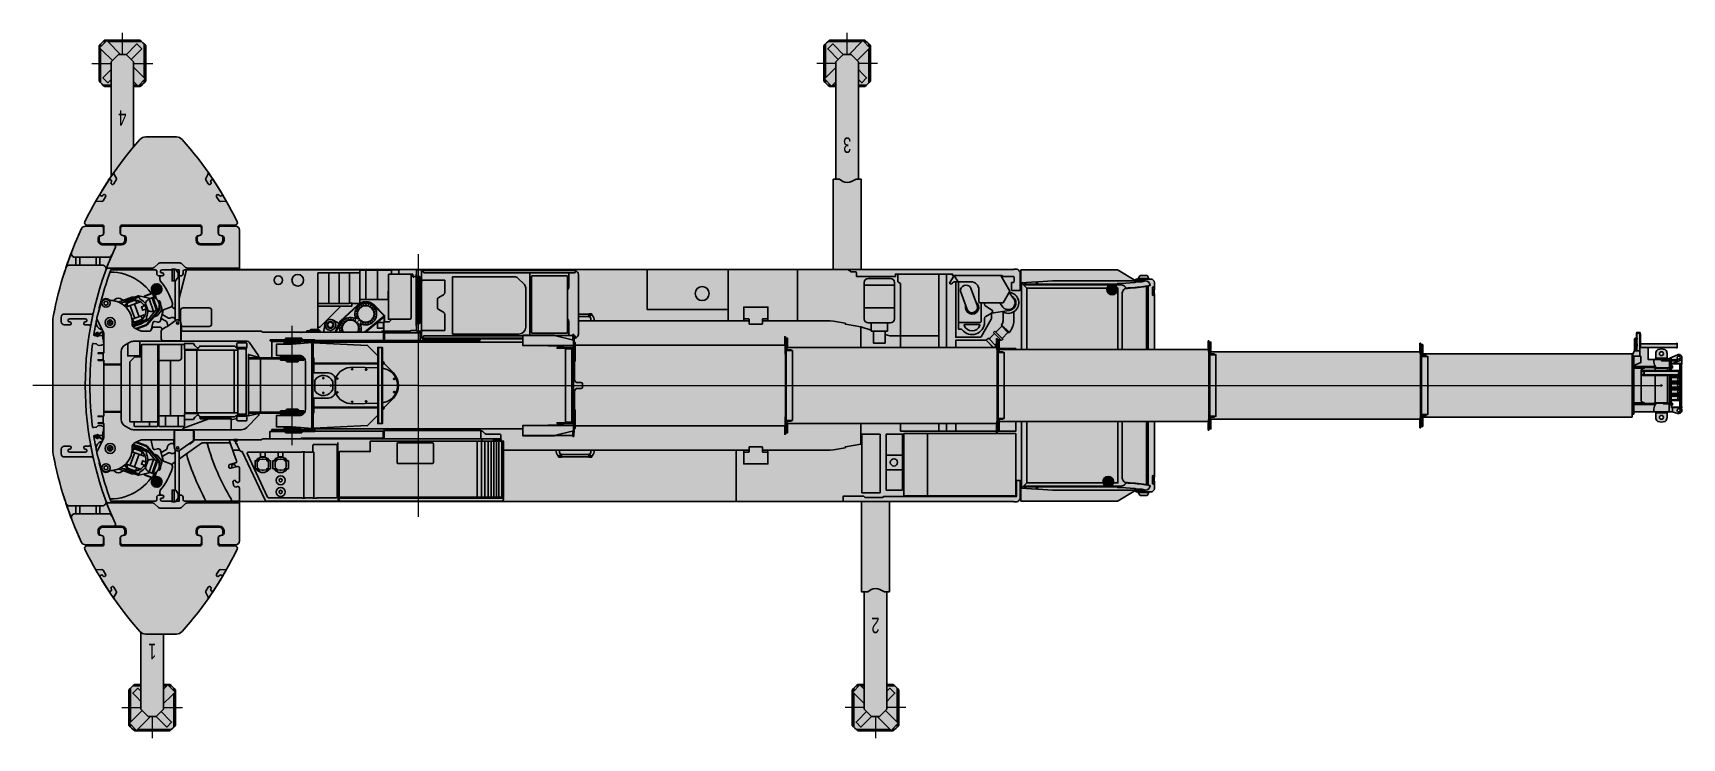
# Model space of a CAD drawing. Header units: millimetres. Extents: x -4957 to 16265, y -14538 to 14589.
# Drawn here: x -4957 to 16265, y -14538 to -5462 of the extents above; entities that cross this region are included whole.
import ezdxf
from ezdxf.enums import TextEntityAlignment as Align

# ---------------------------------------------------------------- set-up
doc = ezdxf.new("R2010")
doc.units = ezdxf.units.MM
doc.set_wipeout_variables(frame=1)
doc.layers.add('Техника Кран LTM 1250-5.1', color=250, linetype='Continuous')
doc.layers.add('Техника Кран LTM 1250-5.1 Штрих', color=7, linetype='Continuous', true_color=0xffe79e)
doc.styles.get("Standard").update_dxf_attribs({"font": 'mipgost.ttf'})

# ---------------------------------------------------------------- blocks, each defined once
blk = doc.blocks.new('LTM 1250-5.1-20221114.214039')
at = {"color": 0, "linetype": 'ByBlock', "lineweight": -2, "ltscale": 10, "transparency": 16777216}
blk.add_wipeout([(-300, 225), (-283.29523312338983, 245.7006530100483), (-265.1650429449553, 265.1650429449554), (-245.70065301004826, 283.29523312338983), (-225.00000000000003, 299.9999999999999), (-225.00000000000003, 300), (225, 300), (225, 300), (245.70065301004828, 283.29523312338995), (265.1650429449553, 265.1650429449554), (283.2952331233898, 245.70065301004843), (299.9999999999999, 225), (300, 225), (300, -225), (300, -225), (283.2952331233898, -245.70065301004843), (265.1650429449551, -265.16504294495553), (245.70065301004797, -283.2952331233901), (224.99999999999946, -300.0000000000003), (225, -300), (-225.00000000000003, -300), (-225.00000000000003, -300), (-245.70065301004826, -283.2952331233899), (-265.1650429449553, -265.1650429449553), (-283.2952331233899, -245.70065301004826), (-299.99999999999994, -225), (-300, -225)], dxfattribs=at)
at = {"layer": 'Техника Кран LTM 1250-5.1 Штрих', "ltscale": 10, "true_color": 0xadadad, "transparency": 16777216}
h = blk.add_hatch(color=253, dxfattribs=at)
h.dxf.hatch_style = 1
edge = h.paths.add_edge_path()
edge.add_arc((-2.273736754432321e-13, 2.273736754432321e-13), 374.9999999999997, 126.86989764584399, 143.130102354156, ccw=False)
edge.add_line((-225, 300), (225, 300))
edge.add_arc((-1.13686837721616e-13, -1.13686837721616e-13), 375.0000000000002, 36.86989764584399, 53.13010235415601, ccw=False)
edge.add_line((300, 225), (300, -225))
edge.add_arc((2.273736754432321e-13, -2.273736754432321e-13), 374.9999999999997, 306.86989764584405, 323.130102354156, ccw=False)
edge.add_line((225, -300), (-225, -300))
edge.add_arc((-2.273736754432321e-13, -2.273736754432321e-13), 374.9999999999997, 216.869897645844, 233.130102354156, ccw=False)
edge.add_line((-300, -225), (-300, 225))
at = {"color": 0, "linetype": 'ByBlock', "lineweight": -2, "ltscale": 10, "transparency": 16777216}
blk.add_lwpolyline([(-300, 225, -0.0710678118654753), (-225, 300), (225, 300, -0.07106781186547521), (300, 225), (300, -225, -0.0710678118654753), (225, -300), (-225, -300, -0.0710678118654753), (-300, -225)], format="xyb", close=True, dxfattribs=at)
for points in [[(-102.7897312037894, 10.86584964954091), (-293.4493141924177, 201.5254326381673), (-201.5254326381691, 293.4493141924177), (-10.86584964954091, 102.7897312037894)], [(-280, 214.974746830585), (-280, 249.4493936653289)], [(-249.4493936653271, 280), (-214.9747468305868, 280)], [(-188.0761184457515, 280), (249.4493936653271, 280)], [(33.97835412767745, 97.6179644344611), (186.6761902332473, 250.3158005400383), (250.3158005400401, 186.6761902332491), (97.61796443446292, 33.97835412767381)], [(280, 249.4493936653289), (280, -188.0761184457515)], [(-280, -249.4493936653289), (-280, 188.0761184457497)], [(-33.97835412767381, -97.61796443446292), (-186.676190233251, -250.3158005400364), (-250.3158005400364, -186.6761902332491), (-97.61796443446292, -33.97835412767745)], [(10.86584964954091, -102.7897312037894), (201.5254326381655, -293.4493141924177), (293.4493141924177, -201.5254326381691), (102.7897312037894, -10.86584964954272)], [(188.0761184457479, -280), (-249.4493936653271, -280)], [(249.4493936653271, -280), (214.9747468305832, -280)], [(280, -214.974746830585), (280, -249.4493936653289)]]:
    blk.add_lwpolyline(points, dxfattribs=at)
at = {"color": 0, "linetype": 'ByBlock', "lineweight": 9, "ltscale": 10, "transparency": 16777216}
for points in [[(0, 0), (0, 390.9186811467452)], [(-390.9186811467453, 0), (0, 0)], [(0, 0), (390.9186811467453, 0)], [(0, -390.9186811467452), (0, 0)]]:
    blk.add_lwpolyline(points, dxfattribs=at)
at = {"color": 0, "linetype": 'ByBlock', "lineweight": -2, "ltscale": 10, "transparency": 16777216}
blk.add_circle((0, 0), 103.3624473856617, dxfattribs=at)
blk = doc.blocks.new('LTM 1250-5.1-20221114.214321')
at = {"color": 0, "linetype": 'ByBlock', "lineweight": -2, "ltscale": 10, "transparency": 16777216}
blk.add_wipeout([(145.00000000000023, 18.875739644970963), (50.62130177514791, 113.25443786982305), (-50.62130177514814, 113.25443786982305), (-145, 18.875739644970963), (-145, -2749.4416175008846), (145.00000000000023, -2749.4416175008846)], dxfattribs=at)
at = {"layer": 'Техника Кран LTM 1250-5.1 Штрих', "ltscale": 10, "true_color": 0xadadad, "transparency": 16777216}
h = blk.add_hatch(color=253, dxfattribs=at)
h.dxf.hatch_style = 1
h.paths.add_polyline_path([(145, -2749.441617500884), (145, 18.87573964497042), (50.62130177514793, 113.2544378698225), (-50.62130177514793, 113.2544378698225), (-145, 18.87573964497042), (-145, -2749.441617500884)])
at = {"color": 0, "linetype": 'ByBlock', "lineweight": -2, "ltscale": 10, "transparency": 16777216}
blk.add_lwpolyline([(145, -2749.441617500884), (145, 18.87573964497042), (50.62130177514793, 113.2544378698225), (-50.62130177514793, 113.2544378698225), (-145, 18.87573964497042), (-145, -2749.441617500884)], close=True, dxfattribs=at)
blk = doc.blocks.new('LTM 1250-5.1-20240914.090903')
at = {"color": 0, "linetype": 'ByBlock', "lineweight": -2, "ltscale": 10, "transparency": 16777216}
blk.add_wipeout([(63.52962962963394, 22.808686045498547), (52.08559528527582, 42.93414449804533), (34.51418007443628, 58.008804278229746), (12.8824958880364, 66.25927331095102), (-10.264692890075308, 66.71496143949284), (-32.20433700117356, 59.3222612373755), (-50.35544346999409, 44.95085441836238), (-62.58270517614462, 25.29140195474227), (-67.44769967254778, 2.6566537001227744), (-64.37810607029894, -20.290624899246424), (-53.735033213470544, -40.850902138726354), (-36.77053861674238, -56.60545459436959), (-15.480335663674518, -65.70090720637384), (7.630983320280357, -67.06726543975223), (29.844588820631394, -60.543790087242016), (48.54725887892867, -46.89790672666386), (61.53880010120861, -27.7349253127545), (67.29087973682282, -5.309190545180314), (67.5000000000043, 0)], dxfattribs=at)
at = {"layer": 'Техника Кран LTM 1250-5.1 Штрих', "ltscale": 10, "transparency": 16777216}
h = blk.add_hatch(color=256, dxfattribs=at)
h.dxf.hatch_style = 1
h.set_gradient(color1=(255, 127, 0), color2=(255, 255, 0), tint=1, name='SPHERICAL')
edge = h.paths.add_edge_path()
edge.add_arc((0, 0), 67.50000000000429, 0, 360)
at = {"color": 0, "linetype": 'ByBlock', "lineweight": -2, "ltscale": 10, "transparency": 16777216}
for radius in [67.50000000000429, 36.4529892410898]:
    blk.add_circle((0, 0), radius, dxfattribs=at)
blk = doc.blocks.new('LTM 1250-5.1-20221114.220117')
at = {"color": 0, "linetype": 'ByBlock', "lineweight": -2, "ltscale": 10, "transparency": 16777216}
blk.add_wipeout([(3201.00023810759, 1170.523585865485), (3301.0077684689886, 1170.523585865485), (3301.0077684689886, 1127.1040279695044), (3577.0077684689904, 1127.1040279695044), (3577.0077684689904, 1172.075560142228), (3623.008238917345, 1172.075560142228), (3623.008238917345, 1450.932992052556), (3887.919811377209, 1450.9316001490988), (3891.4553452831396, 1449.8870690497242), (3904.1233887517683, 1440.8515813558188), (4015.9251889917723, 1440.8515950980982), (4018.0251889917627, 1438.751595098085), (4018.0251889917627, 1370.7730887150283), (4025.317015612056, 1370.7730887150283), (4025.317015612056, 1399.9349371371354), (4020.6217953462065, 1426.5208785178693), (4021.041239219069, 1435.3324727207582), (4025.316589650817, 1450.7833998732094), (4025.3170156121296, 1497.0082870716578), (4024.317015733295, 1498.0080096073616), (4022.817015612137, 1497.9991393874298), (4020.316589637958, 1500.4991393774071), (4020.316589637958, 1503.9991393774035), (4011.136902137956, 1505.228753635216), (3995.878113075456, 1522.1375671117785), (3995.878113075456, 1537.8607116430285), (4011.136902137956, 1554.7695251195946), (4020.316589637958, 1555.9991393774071), (4020.316589637958, 1559.3655944555285), (4022.816589637957, 1561.9991393774071), (4057.817015612135, 1561.9991393874298), (4060.316589637956, 1559.3655944555285), (4060.316589637956, 1555.9991393774071), (4069.496277137958, 1554.7695251195946), (4084.755066200457, 1537.8607116430285), (4084.755066200457, 1522.1375671117785), (4069.496277137958, 1505.228753635216), (4060.316589637956, 1503.9991393774035), (4060.316589637956, 1501.0322204320946), (4057.816589637957, 1497.9991393774071), (4056.255066200457, 1497.9991393774071), (4055.317015612136, 1497.0082874263899), (4055.317015850478, 1479.9991393861892), (4073.317015612057, 1479.9991393861892), (4075.317015612056, 1478.149139386187), (4081.1099088308683, 1484.9991393861892), (4171.217015612058, 1484.9991393861892), (4175.317015612057, 1480.8991393861834), (4175.317015612057, 966.4999999993379), (4221.093388467833, 966.4999999993415), (4221.093388467833, 1404.9999999999673), (4219.913239639158, 1404.9999999999673), (4216.69930159073, 1406.1697777843656), (4195.652403493051, 1423.830222215558), (4192.438465444621, 1424.9999999999636), (4185.59338847217, 1424.9999999999636), (4185.093388467833, 1425.4999999999673), (4185.093388467833, 1427.9999999999673), (4187.0933884678325, 1429.9999999999673), (4259.093388467833, 1429.9999999999673), (4261.000000000009, 1427.9999999999673), (4261.000000000009, -1427.999999999949), (4259.093388467833, -1429.9999999999454), (4187.0933884678325, -1429.9999999999454), (4185.093388467833, -1427.999999999949), (4185.093388467833, -1425.499999999949), (4185.59338847217, -1424.999999999949), (4192.438465444621, -1424.999999999949), (4195.652403493051, -1423.8302222155398), (4216.69930159073, -1406.1697777843438), (4219.913239639158, -1404.999999999949), (4221.093388467833, -1404.999999999949), (4221.093388467833, -966.4999999993197), (4175.317015612057, -966.4999999993197), (4175.317015612057, -1480.8991393861652), (4171.217015612058, -1484.999139386171), (4081.1099088308683, -1484.999139386171), (4075.317015612056, -1478.1491393861652), (4073.317015612057, -1479.9991393861674), (4055.317015850478, -1479.9991393861674), (4055.317015612136, -1497.0082874263717), (4056.255066200457, -1497.999139377389), (4057.816589637957, -1497.999139377389), (4060.316589637956, -1501.0322204320764), (4060.316589637956, -1503.999139377389), (4069.496277137958, -1505.2287536351942), (4084.755066200457, -1522.1375671117567), (4084.755066200457, -1537.8607116430103), (4069.496277137958, -1554.7695251195764), (4060.316589637956, -1555.999139377389), (4060.316589637956, -1559.3655944555067), (4057.817015612135, -1561.9991393874116), (4022.816589637957, -1561.999139377389), (4020.316589637958, -1559.3655944555067), (4020.316589637958, -1555.999139377389), (4011.136902137956, -1554.7695251195764), (3995.878113075456, -1537.8607116430103), (3995.878113075456, -1522.1375671117567), (4011.136902137956, -1505.2287536351942), (4020.316589637958, -1503.999139377389), (4020.316589637958, -1500.4991393773853), (4022.817015612137, -1497.9991393874116), (4024.317015733295, -1498.0080096073434), (4025.3170156121296, -1497.008287071636), (4025.316589650817, -1450.7833998731876), (4021.041239219069, -1435.33247272074), (4020.6217953462065, -1426.5208785178474), (4025.317015612056, -1399.9349371371172), (4025.317015612056, -1170.5235858654669), (3945.0087093657003, -1170.5235858654669), (3945.0087093657003, -1127.1040279694862), (3669.0087093657003, -1127.1040279694862), (3669.0087093657003, -1172.0755601422097), (3623.008238917345, -1172.0755601422097), (3623.008238917345, -1450.9329920525342), (3358.0966664574826, -1450.931600149077), (3354.5611325515492, -1449.887069049706), (3341.8930890829242, -1440.851581355797), (3230.0912888429175, -1440.8515950980764), (3227.991288842926, -1438.751595098067), (3227.991288842926, -1370.7730887150065), (3201.00023810759, -1370.7730887150065), (3201.00023810759, -1437.5000000026084), (3206.0200000000114, -1437.4999721555068), (3208.000000000008, -1439.4799721554991), (3208.000000000008, -1473.499972155496), (3208.000000000008, -1473.499972155496), (3207.8649354364334, -1475.670229497824), (3207.5374664616893, -1477.8198860840748), (3207.0201863554066, -1479.9319184370288), (3206.3171915421817, -1481.989601031797), (3205.4340491513303, -1483.9766387480304), (3204.377752929894, -1485.8772959135495), (3203.1566678580302, -1487.6765209176847), (3201.7804639053747, -1489.3600654074326), (3200.2600394530073, -1490.914597122417), (3198.607434987406, -1492.3278054752518), (3196.8357377498915, -1493.588499041045), (3194.958978096656, -1494.6866941841072), (3192.9920183901095, -1495.6136941199584), (3190.950435301431, -1496.3621577865924), (3188.850396456397, -1496.926157979502), (3186.708532401354, -1497.3012282901946), (3184.541804903225, -1497.4843984763793), (3184.000000000009, -1497.499972155496), (3169.967369310253, -1497.499972155496), (3166.5296362611934, -1494.999999999989), (-7666.991068863496, -1494.999999999989), (-7666.991290634278, -1496.0199937356374), (-7668.971290634276, -1497.9999937356406), (-7702.99129063431, -1497.9999937356406), (-7702.99129063431, -1497.9999937356406), (-7705.137727355139, -1497.9063221101715), (-7707.267030606371, -1497.619908712706), (-7709.361928292538, -1497.1430768194405), (-7711.405427402996, -1496.479694308735), (-7713.380951852728, -1495.6351422863845), (-7715.272476941232, -1494.6162714361235), (-7717.064659338765, -1493.4313464495026), (-7718.742961545592, -1492.0899789858668), (-7720.293769814627, -1490.603049706231), (-7721.7045045809555, -1488.9826200135176), (-7722.963722502469, -1487.2418342150668), (-7724.061209283889, -1485.3948129010132), (-7724.311112773559, -1484.9144907978698), (-7724.311112773559, -1484.9144907978698), (-7725.958937441215, -1484.4423842188407), (-7727.543074374761, -1483.7876163721376), (-7729.043347890844, -1482.958526428738), (-7730.440650396705, -1481.9656737385485), (-7731.717185745868, -1480.821703345733), (-7732.856695891158, -1479.5411849405282), (-7733.844667948384, -1478.1404272985892), (-7734.668519033473, -1476.6372705712674), (-7735.317756519004, -1475.0508590721038), (-7735.784111669086, -1473.4013974534864), (-7736.06164495056, -1471.7098933787165), (-7736.146821679342, -1469.9978899668713), (-7736.143094061004, -1469.7486104658637), (-7736.143094061004, -1469.7486104658637), (-7737.533070191906, -1469.4476931810714), (-7738.869375493328, -1468.9609971792888), (-7740.1273038634245, -1468.2975206744559), (-7741.28359826176, -1467.4695302631917), (-7742.316880693991, -1466.492334135488), (-7742.408082282188, -1466.3922056510055), (-7742.408082282188, -1466.3922056510055), (-7743.73544588956, -1464.0081802109416), (-7744.890480883743, -1461.5360625747344), (-7745.867376404828, -1458.9882897069256), (-7746.661217793902, -1456.3776791856035), (-7747.2680113182, -1453.7173647184936), (-7747.684704263142, -1451.0207300686561), (-7747.909200290224, -1448.3013417221955), (-7747.94036998348, -1445.5728806366606), (-7747.936538596216, -1445.4253620096824), (-7747.936534908678, -1320.7290028535244), (-7757.662709791372, -1320.7290025659022), (-7757.662709791372, -1486.999999999989), (-9006.101422500271, -1486.999999999989), (-9008.798689118687, -1486.273352327993), (-9235.202278285347, -1345.9410761916552), (-9235.811498023959, -1345.9827623648162), (-9236.744707565638, -1345.9827618249801), (-9236.744721876585, -1370.7219268410008), (-9262.744721876588, -1370.7219268410008), (-9262.744721876588, -1375.7219268410008), (-9264.75254954664, -1375.7364236191825), (-9285.22999364529, -1409.547806417595), (-9285.22999364529, -1409.547806417595), (-9286.353171985551, -1411.038084188418), (-9287.624609714847, -1412.404064978462), (-9289.030641006613, -1413.6310667815633), (-9290.55615337886, -1414.705901382964), (-9292.18475012806, -1415.6170161105038), (-9293.898926566246, -1416.3546180065277), (-9295.680258167095, -1416.9107790857634), (-9297.509598598743, -1417.2795215479018), (-9298.849841555766, -1417.4269804321775), (-9370.62043698524, -1417.4283645665964), (-9370.62043698524, -1417.4283645665964), (-9372.472492647787, -1417.1995672664634), (-9374.290906597169, -1416.7802474715463), (-9376.05613393377, -1416.1749121662433), (-9377.749201424831, -1415.3900676896665), (-9379.351911434904, -1414.4341498033718), (-9380.84703751987, -1413.3174330211186), (-9382.218509582355, -1412.0519201750576), (-9383.451586598283, -1410.651213405421), (-9384.259450227373, -1409.5478065112038), (-9403.657492786842, -1377.7219268410008), (-9405.244721876585, -1377.7219268410008), (-9405.244721876585, -1377.7219268410008), (-9405.772772786511, -1377.6259076943352), (-9406.233219699412, -1377.350143156371), (-9406.567113655743, -1376.9299381279307), (-9406.731707705148, -1376.4190895800202), (-9406.744721876586, -1376.2219268410008), (-9406.744721876586, -1370.7219268410008), (-9425.5073794966, -1370.7219268410008), (-9425.5073794966, -1370.7219268410008), (-9428.661538162747, -1370.5637187120192), (-9431.80008132979, -1370.2125869818701), (-9434.911220010592, -1369.6698505705936), (-9437.983268154669, -1368.937548103182), (-9441.004686543309, -1368.0184302521338), (-9443.964126133134, -1366.9159494053747), (-9446.850470685375, -1365.6342466984024), (-9449.652878520628, -1364.1781364593662), (-9452.360823242358, -1362.5530881255108), (-9454.96413327611, -1360.7652056988773), (-9457.453030075962, -1358.8212048184723), (-9459.818164854656, -1356.7283875350186), (-9462.050653699494, -1354.494614882984), (-9464.14211094208, -1352.128277353011), (-9466.084680656513, -1349.6382633755675), (-9467.871066167823, -1347.0339259342436), (-9469.494557459708, -1344.3250474341075), (-9470.94905637868, -1341.5218029570751), (-9472.229099539938, -1338.6347220422722), (-9473.329878848908, -1335.6746491350132), (-9474.247259561402, -1332.6527028529563), (-9474.977795814537, -1329.5802342223324), (-9475.51874357006, -1326.4687840412917), (-9475.744721945615, -1324.6515544458052), (-9475.744721895328, -1280.4188684867913), (-9475.744721895328, -1280.4188684867913), (-9475.600815418413, -1279.1328303437658), (-9475.266921257224, -1277.8825832207804), (-9474.750491764808, -1276.6960320171784), (-9474.063053392805, -1275.599659970787), (-9473.746593956095, -1275.195624957807), (-9473.553361925238, -1183.481598562572), (-9473.553361925238, -1183.481598562572), (-9474.379129671612, -1177.6264405060756), (-9475.012790522298, -1171.7473893782262), (-9475.45366530693, -1165.8507464636677), (-9475.701281487081, -1159.9428319022627), (-9475.744721736877, -1157.6900299219888), (-9475.738589676293, -618.9959404325964), (-9475.738589676286, -618.9959404325746), (-9476.563106304748, -488.9261354242226), (-9477.194025989957, -358.8552472788251), (-9477.631347334216, -228.78356414747395), (-9477.875069368702, -98.71137418301078), (-9477.925191553513, 31.361034460591327), (-9477.781713777586, 161.43337362887542), (-9477.444636358792, 291.505355167541), (-9476.913960043848, 421.5766909230806), (-9476.189686008409, 551.6470927434129), (-9475.738589676293, 618.9959404326146), (-9475.744721736877, 1157.690029922007), (-9475.744721736877, 1157.690029922007), (-9475.57082611793, 1163.600573767646), (-9475.203546319206, 1169.5022577465606), (-9474.643275998542, 1175.3887563157732), (-9473.890615664877, 1181.2537602083285), (-9473.553361925238, 1183.4815985625937), (-9473.746593956095, 1275.1956249578288), (-9473.746593956095, 1275.1956249578288), (-9474.497756973888, 1276.2493598865985), (-9475.083552028016, 1277.4032434742985), (-9475.490904461703, 1278.6315216081857), (-9475.71072236948, 1279.9067797259122), (-9475.744721895328, 1280.4188684868095), (-9475.744721945615, 1324.6515544458234), (-9475.744721945615, 1324.6515544458234), (-9475.314671520748, 1327.7802607815793), (-9474.693767226672, 1330.876746622158), (-9473.884341302384, 1333.929380956044), (-9472.88943411129, 1336.9266974866077), (-9471.712782721024, 1339.8574377018267), (-9470.358806866276, 1342.7105931634287), (-9468.832592347391, 1345.4754468567844), (-9467.139871927113, 1348.1416134461215), (-9465.287003797188, 1350.6990782838839), (-9463.280947695745, 1353.13823502776), (-9461.12923876515, 1355.4499217239463), (-9458.83995924852, 1357.6254552212777), (-9456.42170813122, 1359.6566637868855), (-9453.88356884139, 1361.5359178007748), (-9451.23507513079, 1363.2561584142422), (-9448.486175264145, 1364.8109240642661), (-9445.647194651512, 1366.1943747444166), (-9442.728797063995, 1367.4013139410963), (-9439.741944578513, 1368.4272081526324), (-9436.697856402085, 1369.2682039180472), (-9433.607966730277, 1369.9211422913759), (-9430.4838817981, 1370.3835707073013), (-9427.337336284709, 1370.6537521934988), (-9425.5073794966, 1370.721926841019), (-9406.744721876586, 1370.721926841019), (-9406.744721876586, 1376.221926841019), (-9406.744721876586, 1376.221926841019), (-9406.648702729919, 1376.7499777509438), (-9406.372938191958, 1377.2104246638482), (-9405.952733163518, 1377.5443186201774), (-9405.441884615608, 1377.7089126695791), (-9405.244721876585, 1377.721926841019), (-9403.657492786842, 1377.721926841019), (-9384.259450227373, 1409.5478065112184), (-9384.259450227373, 1409.5478065112184), (-9383.136272560114, 1411.0380851125192), (-9381.864835433807, 1412.4040668164853), (-9380.45880466477, 1413.6310696112014), (-9378.933292725189, 1414.7059052748773), (-9377.304696309413, 1415.6170211271383), (-9375.59052009699, 1416.3546242009434), (-9373.809188606723, 1416.9107865005499), (-9371.979848164003, 1417.2795302141967), (-9370.62043698524, 1417.4283645666183), (-9298.849841555766, 1417.4269804321993), (-9298.849841555766, 1417.4269804321993), (-9296.99803132204, 1417.1962072177303), (-9295.180066064311, 1416.7749475117016), (-9293.415485864909, 1416.167729150544), (-9291.723257006186, 1415.3810787148614), (-9290.121568114744, 1414.423451379589), (-9288.627634664126, 1413.3051400350232), (-9287.25751393734, 1412.038164655518), (-9286.025932437926, 1410.6361431048426), (-9285.22999364529, 1409.5478064176095), (-9264.75254954664, 1375.7364236192043), (-9262.744721876588, 1375.721926841019), (-9262.744721876588, 1370.721926841019), (-9236.744721876585, 1370.721926841019), (-9236.744707565638, 1345.9827618249983), (-9235.811498023959, 1345.9827623648343), (-9235.202278285347, 1345.941076191677), (-9008.798689118687, 1486.2733523280112), (-9006.101422500271, 1487.000000000011), (-7757.662709791372, 1487.000000000011), (-7757.662709791372, 1320.7290025659204), (-7747.936534908678, 1320.7290028535426), (-7747.936538596216, 1445.425362009697), (-7747.936538596216, 1445.425362009697), (-7747.915835278217, 1448.1539225858432), (-7747.7017722464625, 1450.8741520731273), (-7747.295426429616, 1453.5723652823035), (-7746.698842110861, 1456.2349877857123), (-7745.915020643337, 1458.8486242088038), (-7744.947905350637, 1461.4001256208503), (-7743.8023616883675, 1463.8766556858536), (-7742.484152766544, 1466.265755240809), (-7742.408082282188, 1466.3922056510273), (-7742.408082282188, 1466.3922056510273), (-7741.387539928692, 1467.3826995487761), (-7740.2420638974845, 1468.2255930881365), (-7738.992832168975, 1468.90530254463), (-7737.662940996901, 1469.4092612008753), (-7736.276977896341, 1469.7281516846524), (-7736.143094061004, 1469.7486104658856), (-7736.143094061004, 1469.7486104658856), (-7736.086028488619, 1471.4617812915021), (-7735.8362958130265, 1473.1576127536573), (-7735.397076647767, 1474.8145066193501), (-7734.773964920118, 1476.4113605676393), (-7733.974896626423, 1477.9278369503481), (-7733.010048758665, 1479.3446218138233), (-7731.891709689548, 1480.6436708828733), (-7730.634122666907, 1481.808439373941), (-7729.253304410645, 1482.8240927107), (-7727.766841122633, 1483.6776954582892), (-7726.193664507562, 1484.3583760699476), (-7724.553810657369, 1484.8574653478427), (-7724.311112773559, 1484.914490797888), (-7724.311112773559, 1484.914490797888), (-7723.25582852685, 1486.7859448124436), (-7722.03644368744, 1488.5548613122737), (-7720.662849439848, 1490.2068915217205), (-7719.146187856465, 1491.7286348021153), (-7717.498761517322, 1493.107747352653), (-7715.733933716244, 1494.3330423385596), (-7713.866020062925, 1495.3945806344746), (-7711.91017236015, 1496.2837514468047), (-7709.882255698161, 1496.9933421612113), (-7707.7987197630955, 1497.5175968486), (-7705.676465403415, 1497.8522629549807), (-7703.532707536661, 1497.9946257966076), (-7702.99129063431, 1497.9999937356624), (-7668.971290634276, 1497.9999937356624), (-7666.991290634278, 1496.0199937356592), (-7666.991068863496, 1495.000000000011), (3166.5296362611934, 1495.000000000011), (3169.967369310253, 1497.4999721555178), (3184.000000000009, 1497.4999721555178), (3184.000000000009, 1497.4999721555178), (3186.130907502362, 1497.4510466807842), (3188.248597093645, 1497.2090729618794), (3190.33561589074, 1496.7760452188413), (3192.3747637830766, 1496.155532238441), (3194.3492351868863, 1495.352647962096), (3196.2427575479833, 1494.3740093394772), (3198.039725451591, 1493.227681795066), (3199.72532923395, 1491.923112757202), (3201.2856770357885, 1490.4710537973224), (3202.707909291701, 1488.8834720211926), (3203.9803047119267, 1487.1734514422897), (3205.0923768830417, 1485.3550851502878), (3206.0349606914806, 1483.4433591631932), (3206.80028785755, 1481.4540289204851), (3207.382050957527, 1479.403489435088), (3207.7754554061084, 1477.308640174284), (3207.977258970871, 1475.1867457832013), (3208.000000000008, 1473.4999721555178), (3208.000000000008, 1439.479972155521), (3206.0200000000114, 1437.499972155525), (3201.00023810759, 1437.5000000026303), (3201.00023810759, 1370.7730887150283)], dxfattribs=at)
at = {"layer": 'Техника Кран LTM 1250-5.1 Штрих', "ltscale": 10, "true_color": 0xadadad, "transparency": 16777216}
h = blk.add_hatch(color=253, dxfattribs=at)
h.dxf.hatch_style = 1
edge = h.paths.add_edge_path()
edge.add_line((3201.000238107582, 1370.773088715017), (3201.000238107582, 1170.523585865471))
edge.add_line((3201.000238107582, 1170.523585865471), (3301.007768468982, 1170.523585865471))
edge.add_line((3301.007768468982, 1170.523585865471), (3301.007768468982, 1127.104027969493))
edge.add_line((3301.007768468982, 1127.104027969493), (3577.007768468982, 1127.104027969493))
edge.add_line((3577.007768468982, 1127.104027969493), (3577.007768468982, 1172.075560142221))
edge.add_line((3577.007768468982, 1172.075560142221), (3623.008238917338, 1172.075560142221))
edge.add_line((3623.008238917338, 1172.075560142221), (3623.008238917338, 1450.932992052542))
edge.add_line((3623.008238917338, 1450.932992052542), (3887.919811377201, 1450.931600149088))
edge.add_line((3887.919811377201, 1450.931600149088), (3891.455345283133, 1449.887069049721))
edge.add_line((3891.455345283133, 1449.887069049721), (3904.123388751761, 1440.851581355812))
edge.add_line((3904.123388751761, 1440.851581355812), (4015.925188991765, 1440.851595098087))
edge.add_line((4015.925188991765, 1440.851595098087), (4018.025188991756, 1438.751595098081))
edge.add_line((4018.025188991756, 1438.751595098081), (4018.025188991756, 1370.773088715017))
edge.add_line((4018.025188991756, 1370.773088715017), (4025.317015612048, 1370.773088715017))
edge.add_line((4025.317015612048, 1370.773088715017), (4025.317015612048, 1399.934937137128))
edge.add_line((4025.317015612048, 1399.934937137128), (4020.621795346198, 1426.520878517862))
edge.add_line((4020.621795346198, 1426.520878517862), (4021.041239219061, 1435.332472720744))
edge.add_line((4021.041239219061, 1435.332472720744), (4025.316589650809, 1450.783399873202))
edge.add_line((4025.316589650809, 1450.783399873202), (4025.317015612121, 1497.008287071651))
edge.add_line((4025.317015612121, 1497.008287071651), (4024.317015733287, 1498.008009607351))
edge.add_line((4024.317015733287, 1498.008009607351), (4022.817015612128, 1497.999139387415))
edge.add_line((4022.817015612128, 1497.999139387415), (4020.316589637948, 1500.499139377396))
edge.add_line((4020.316589637948, 1500.499139377396), (4020.316589637948, 1503.999139377396))
edge.add_line((4020.316589637948, 1503.999139377396), (4011.136902137948, 1505.228753635201))
edge.add_line((4011.136902137948, 1505.228753635201), (3995.878113075448, 1522.137567111764))
edge.add_line((3995.878113075448, 1522.137567111764), (3995.878113075448, 1537.860711643014))
edge.add_line((3995.878113075448, 1537.860711643014), (4011.136902137948, 1554.769525119584))
edge.add_line((4011.136902137948, 1554.769525119584), (4020.316589637948, 1555.999139377396))
edge.add_line((4020.316589637948, 1555.999139377396), (4020.316589637948, 1559.365594455514))
edge.add_line((4020.316589637948, 1559.365594455514), (4022.816589637948, 1561.999139377396))
edge.add_line((4022.816589637948, 1561.999139377396), (4057.817015612128, 1561.999139387415))
edge.add_line((4057.817015612128, 1561.999139387415), (4060.316589637948, 1559.365594455514))
edge.add_line((4060.316589637948, 1559.365594455514), (4060.316589637948, 1555.999139377396))
edge.add_line((4060.316589637948, 1555.999139377396), (4069.496277137948, 1554.769525119584))
edge.add_line((4069.496277137948, 1554.769525119584), (4084.755066200448, 1537.860711643014))
edge.add_line((4084.755066200448, 1537.860711643014), (4084.755066200448, 1522.137567111764))
edge.add_line((4084.755066200448, 1522.137567111764), (4069.496277137948, 1505.228753635201))
edge.add_line((4069.496277137948, 1505.228753635201), (4060.316589637948, 1503.999139377396))
edge.add_line((4060.316589637948, 1503.999139377396), (4060.316589637948, 1501.032220432084))
edge.add_line((4060.316589637948, 1501.032220432084), (4057.816589637948, 1497.999139377396))
edge.add_line((4057.816589637948, 1497.999139377396), (4056.255066200448, 1497.999139377396))
edge.add_line((4056.255066200448, 1497.999139377396), (4055.317015612128, 1497.008287426383))
edge.add_line((4055.317015612128, 1497.008287426383), (4055.31701585047, 1479.999139386178))
edge.add_line((4055.31701585047, 1479.999139386178), (4073.317015612048, 1479.999139386178))
edge.add_line((4073.317015612048, 1479.999139386178), (4075.317015612048, 1478.149139386172))
edge.add_line((4075.317015612048, 1478.149139386172), (4081.10990883086, 1484.999139386178))
edge.add_line((4081.10990883086, 1484.999139386178), (4171.21701561205, 1484.999139386178))
edge.add_line((4171.21701561205, 1484.999139386178), (4175.317015612049, 1480.899139386172))
edge.add_line((4175.317015612049, 1480.899139386172), (4175.317015612049, 966.4999999993233))
edge.add_line((4175.317015612049, 966.4999999993233), (4221.093388467825, 966.4999999993306))
edge.add_line((4221.093388467825, 966.4999999993306), (4221.093388467825, 1404.999999999956))
edge.add_line((4221.093388467825, 1404.999999999956), (4219.913239639151, 1404.999999999956))
edge.add_line((4219.913239639151, 1404.999999999956), (4216.699301590721, 1406.169777784358))
edge.add_line((4216.699301590721, 1406.169777784358), (4195.652403493043, 1423.830222215547))
edge.add_line((4195.652403493043, 1423.830222215547), (4192.438465444613, 1424.999999999956))
edge.add_line((4192.438465444613, 1424.999999999956), (4185.593388472162, 1424.999999999956))
edge.add_line((4185.593388472162, 1424.999999999956), (4185.093388467825, 1425.499999999956))
edge.add_line((4185.093388467825, 1425.499999999956), (4185.093388467825, 1427.999999999956))
edge.add_line((4185.093388467825, 1427.999999999956), (4187.093388467825, 1429.999999999956))
edge.add_line((4187.093388467825, 1429.999999999956), (4259.093388467825, 1429.999999999956))
edge.add_line((4259.093388467825, 1429.999999999956), (4261, 1427.999999999956))
edge.add_line((4261, 1427.999999999956), (4261, -1427.999999999956))
edge.add_line((4261, -1427.999999999956), (4259.093388467825, -1429.999999999956))
edge.add_line((4259.093388467825, -1429.999999999956), (4187.093388467825, -1429.999999999956))
edge.add_line((4187.093388467825, -1429.999999999956), (4185.093388467825, -1427.999999999956))
edge.add_line((4185.093388467825, -1427.999999999956), (4185.093388467825, -1425.499999999956))
edge.add_line((4185.093388467825, -1425.499999999956), (4185.593388472162, -1424.999999999956))
edge.add_line((4185.593388472162, -1424.999999999956), (4192.438465444613, -1424.999999999956))
edge.add_line((4192.438465444613, -1424.999999999956), (4195.652403493043, -1423.830222215547))
edge.add_line((4195.652403493043, -1423.830222215547), (4216.699301590721, -1406.169777784358))
edge.add_line((4216.699301590721, -1406.169777784358), (4219.913239639151, -1404.999999999956))
edge.add_line((4219.913239639151, -1404.999999999956), (4221.093388467825, -1404.999999999956))
edge.add_line((4221.093388467825, -1404.999999999956), (4221.093388467825, -966.4999999993306))
edge.add_line((4221.093388467825, -966.4999999993306), (4175.317015612049, -966.4999999993233))
edge.add_line((4175.317015612049, -966.4999999993233), (4175.317015612049, -1480.899139386172))
edge.add_line((4175.317015612049, -1480.899139386172), (4171.21701561205, -1484.999139386178))
edge.add_line((4171.21701561205, -1484.999139386178), (4081.10990883086, -1484.999139386178))
edge.add_line((4081.10990883086, -1484.999139386178), (4075.317015612048, -1478.149139386172))
edge.add_line((4075.317015612048, -1478.149139386172), (4073.317015612048, -1479.999139386178))
edge.add_line((4073.317015612048, -1479.999139386178), (4055.31701585047, -1479.999139386178))
edge.add_line((4055.31701585047, -1479.999139386178), (4055.317015612128, -1497.008287426383))
edge.add_line((4055.317015612128, -1497.008287426383), (4056.255066200448, -1497.999139377396))
edge.add_line((4056.255066200448, -1497.999139377396), (4057.816589637948, -1497.999139377396))
edge.add_line((4057.816589637948, -1497.999139377396), (4060.316589637948, -1501.032220432084))
edge.add_line((4060.316589637948, -1501.032220432084), (4060.316589637948, -1503.999139377396))
edge.add_line((4060.316589637948, -1503.999139377396), (4069.496277137948, -1505.228753635201))
edge.add_line((4069.496277137948, -1505.228753635201), (4084.755066200448, -1522.137567111764))
edge.add_line((4084.755066200448, -1522.137567111764), (4084.755066200448, -1537.860711643014))
edge.add_line((4084.755066200448, -1537.860711643014), (4069.496277137948, -1554.769525119584))
edge.add_line((4069.496277137948, -1554.769525119584), (4060.316589637948, -1555.999139377396))
edge.add_line((4060.316589637948, -1555.999139377396), (4060.316589637948, -1559.365594455514))
edge.add_line((4060.316589637948, -1559.365594455514), (4057.817015612128, -1561.999139387415))
edge.add_line((4057.817015612128, -1561.999139387415), (4022.816589637948, -1561.999139377396))
edge.add_line((4022.816589637948, -1561.999139377396), (4020.316589637948, -1559.365594455514))
edge.add_line((4020.316589637948, -1559.365594455514), (4020.316589637948, -1555.999139377396))
edge.add_line((4020.316589637948, -1555.999139377396), (4011.136902137948, -1554.769525119584))
edge.add_line((4011.136902137948, -1554.769525119584), (3995.878113075448, -1537.860711643014))
edge.add_line((3995.878113075448, -1537.860711643014), (3995.878113075448, -1522.137567111764))
edge.add_line((3995.878113075448, -1522.137567111764), (4011.136902137948, -1505.228753635201))
edge.add_line((4011.136902137948, -1505.228753635201), (4020.316589637948, -1503.999139377396))
edge.add_line((4020.316589637948, -1503.999139377396), (4020.316589637948, -1500.499139377396))
edge.add_line((4020.316589637948, -1500.499139377396), (4022.817015612128, -1497.999139387415))
edge.add_line((4022.817015612128, -1497.999139387415), (4024.317015733287, -1498.008009607351))
edge.add_line((4024.317015733287, -1498.008009607351), (4025.317015612121, -1497.008287071651))
edge.add_line((4025.317015612121, -1497.008287071651), (4025.316589650809, -1450.783399873202))
edge.add_line((4025.316589650809, -1450.783399873202), (4021.041239219061, -1435.332472720744))
edge.add_line((4021.041239219061, -1435.332472720744), (4020.621795346198, -1426.520878517862))
edge.add_line((4020.621795346198, -1426.520878517862), (4025.317015612048, -1399.934937137128))
edge.add_line((4025.317015612048, -1399.934937137128), (4025.317015612048, -1170.523585865471))
edge.add_line((4025.317015612048, -1170.523585865471), (3945.008709365693, -1170.523585865471))
edge.add_line((3945.008709365693, -1170.523585865471), (3945.008709365693, -1127.104027969493))
edge.add_line((3945.008709365693, -1127.104027969493), (3669.008709365693, -1127.104027969493))
edge.add_line((3669.008709365693, -1127.104027969493), (3669.008709365693, -1172.075560142221))
edge.add_line((3669.008709365693, -1172.075560142221), (3623.008238917338, -1172.075560142221))
edge.add_line((3623.008238917338, -1172.075560142221), (3623.008238917338, -1450.932992052542))
edge.add_line((3623.008238917338, -1450.932992052542), (3358.096666457475, -1450.931600149088))
edge.add_line((3358.096666457475, -1450.931600149088), (3354.561132551542, -1449.887069049721))
edge.add_line((3354.561132551542, -1449.887069049721), (3341.893089082916, -1440.851581355812))
edge.add_line((3341.893089082916, -1440.851581355812), (3230.091288842912, -1440.851595098087))
edge.add_line((3230.091288842912, -1440.851595098087), (3227.991288842918, -1438.751595098081))
edge.add_line((3227.991288842918, -1438.751595098081), (3227.991288842918, -1370.773088715017))
edge.add_line((3227.991288842918, -1370.773088715017), (3201.000238107582, -1370.773088715017))
edge.add_line((3201.000238107582, -1370.773088715017), (3201.000238107582, -1437.500000002619))
edge.add_line((3201.000238107582, -1437.500000002619), (3206.020000000004, -1437.499972155514))
edge.add_line((3206.020000000004, -1437.499972155514), (3208.000000000001, -1439.47997215551))
edge.add_line((3208.000000000001, -1439.47997215551), (3208.000000000001, -1473.499972155507))
edge.add_arc((3183.568876299663, -1473.068848455169), 24.43492731534586, 271.0109647532619, 358.9890352467387, ccw=False)
edge.add_line((3184.000000000001, -1497.499972155507), (3169.967369310245, -1497.499972155507))
edge.add_line((3169.967369310245, -1497.499972155507), (3166.529636261186, -1495))
edge.add_line((3166.529636261186, -1495), (-7666.991068863497, -1495))
edge.add_line((-7666.991068863497, -1495), (-7666.991290634278, -1496.019993735645))
edge.add_line((-7666.991290634278, -1496.019993735645), (-7668.971290634277, -1497.999993735655))
edge.add_line((-7668.971290634277, -1497.999993735655), (-7702.991290634311, -1497.999993735655))
edge.add_arc((-7703.025513894846, -1474.145124018489), 23.85489426626229, 206.8369538100012, 270.0821990255166, ccw=False)
edge.add_arc((-7720.958358771541, -1470.100344081002), 15.18880845712252, 178.6730589587343, 257.24759072536153, ccw=False)
edge.add_arc((-7734.630118750767, -1459.399281418862), 10.45933583038292, 221.9577211554431, 261.6828087305727, ccw=False)
edge.add_arc((-7709.481379934607, -1446.497937187089), 38.47011366243887, 178.4023443253911, 211.1403140788602, ccw=False)
edge.add_line((-7747.936538596219, -1445.425362009693), (-7747.93653490868, -1320.729002853528))
edge.add_line((-7747.93653490868, -1320.729002853528), (-7757.662709791375, -1320.729002565909))
edge.add_line((-7757.662709791375, -1320.729002565909), (-7757.662709791375, -1487))
edge.add_line((-7757.662709791375, -1487), (-9006.101422500271, -1487))
edge.add_line((-9006.101422500271, -1487), (-9008.798689118687, -1486.273352327997))
edge.add_line((-9008.798689118687, -1486.273352327997), (-9235.202278285347, -1345.941076191666))
edge.add_line((-9235.202278285347, -1345.941076191666), (-9235.81149802396, -1345.982762364823))
edge.add_line((-9235.81149802396, -1345.982762364823), (-9236.74470756564, -1345.982761824991))
edge.add_line((-9236.74470756564, -1345.982761824991), (-9236.744721876586, -1370.721926841004))
edge.add_line((-9236.744721876586, -1370.721926841004), (-9262.744721876586, -1370.721926841004))
edge.add_line((-9262.744721876586, -1370.721926841004), (-9262.744721876586, -1375.721926841004))
edge.add_line((-9262.744721876586, -1375.721926841004), (-9264.752549546642, -1375.736423619193))
edge.add_line((-9264.752549546642, -1375.736423619193), (-9285.22999364529, -1409.547806417606))
edge.add_arc((-9300.146891672068, -1399.473773004253), 17.99999988762969, 274.1322200760688, 325.96712276146695, ccw=False)
edge.add_line((-9298.849841555768, -1417.426980432188), (-9370.62043698524, -1417.428364566607))
edge.add_arc((-9369.342542548951, -1399.473778497227), 18.00000486425155, 214.0328458014052, 265.92891205165404, ccw=False)
edge.add_line((-9384.259450227373, -1409.547806511211), (-9403.65749278684, -1377.721926841004))
edge.add_line((-9403.65749278684, -1377.721926841004), (-9405.244721876586, -1377.721926841004))
edge.add_arc((-9405.24472187659, -1376.221926841008), 1.499999999996362, 179.999999999861, 270.0000000001389, ccw=False)
edge.add_line((-9406.744721876586, -1376.221926841004), (-9406.744721876586, -1370.721926841004))
edge.add_line((-9406.744721876586, -1370.721926841004), (-9425.5073794966, -1370.721926841004))
edge.add_arc((-9424.504275334086, -1319.202304610694), 51.52938669065207, 186.0703982028345, 268.8845730722753, ccw=False)
edge.add_line((-9475.744721945617, -1324.651554445816), (-9475.74472189533, -1280.418868486799))
edge.add_arc((-9467.088634358595, -1280.736406091562), 8.661909811008291, 140.2326346221629, 177.8991189620623, ccw=False)
edge.add_line((-9473.746593956095, -1275.195624957814), (-9473.55336192524, -1183.481598562583))
edge.add_arc((-9295.144842227743, -1155.334384811519), 180.6152417228414, 180.7472921348284, 188.96555992565, ccw=False)
edge.add_line((-9475.744721736877, -1157.690029921992), (-9475.738589676295, -618.9959404326))
edge.add_arc((77912.75278226638, 0), 87390.68360093296, 179.5941655331858, 180.4058344668142, ccw=False)
edge.add_line((-9475.738589676295, 618.9959404326), (-9475.744721736877, 1157.690029921992))
edge.add_arc((-9295.144842227743, 1155.334384811519), 180.6152417228414, 171.03444007435, 179.2527078651716, ccw=False)
edge.add_line((-9473.55336192524, 1183.481598562583), (-9473.746593956095, 1275.195624957814))
edge.add_arc((-9467.088634358595, 1280.736406091562), 8.661909811008263, 182.1008810379377, 219.7673653778371, ccw=False)
edge.add_line((-9475.74472189533, 1280.418868486799), (-9475.744721945617, 1324.651554445816))
edge.add_arc((-9424.504275334086, 1319.202304610694), 51.52938669065224, 91.11542692772463, 173.9296017971655, ccw=False)
edge.add_line((-9425.5073794966, 1370.721926841004), (-9406.744721876586, 1370.721926841004))
edge.add_line((-9406.744721876586, 1370.721926841004), (-9406.744721876586, 1376.221926841004))
edge.add_arc((-9405.24472187659, 1376.221926841008), 1.499999999996362, 89.99999999986107, 180.000000000139, ccw=False)
edge.add_line((-9405.244721876586, 1377.721926841004), (-9403.65749278684, 1377.721926841004))
edge.add_line((-9403.65749278684, 1377.721926841004), (-9384.259450227373, 1409.547806511211))
edge.add_arc((-9369.342542548951, 1399.473778497227), 18.00000486425201, 94.07108794834602, 145.9671541985948, ccw=False)
edge.add_line((-9370.62043698524, 1417.428364566607), (-9298.849841555768, 1417.426980432188))
edge.add_arc((-9300.146891672068, 1399.473773004253), 17.99999988762998, 34.03287723853299, 85.86777992393121, ccw=False)
edge.add_line((-9285.22999364529, 1409.547806417606), (-9264.752549546642, 1375.736423619193))
edge.add_line((-9264.752549546642, 1375.736423619193), (-9262.744721876586, 1375.721926841004))
edge.add_line((-9262.744721876586, 1375.721926841004), (-9262.744721876586, 1370.721926841004))
edge.add_line((-9262.744721876586, 1370.721926841004), (-9236.744721876586, 1370.721926841004))
edge.add_line((-9236.744721876586, 1370.721926841004), (-9236.74470756564, 1345.982761824991))
edge.add_line((-9236.74470756564, 1345.982761824991), (-9235.81149802396, 1345.982762364823))
edge.add_line((-9235.81149802396, 1345.982762364823), (-9235.202278285347, 1345.941076191666))
edge.add_line((-9235.202278285347, 1345.941076191666), (-9008.798689118687, 1486.273352327997))
edge.add_line((-9008.798689118687, 1486.273352327997), (-9006.101422500271, 1487))
edge.add_line((-9006.101422500271, 1487), (-7757.662709791375, 1487))
edge.add_line((-7757.662709791375, 1487), (-7757.662709791375, 1320.729002565909))
edge.add_line((-7757.662709791375, 1320.729002565909), (-7747.93653490868, 1320.729002853528))
edge.add_line((-7747.93653490868, 1320.729002853528), (-7747.936538596219, 1445.425362009693))
edge.add_arc((-7709.481379934607, 1446.497937187089), 38.47011366243882, 148.8596859211399, 181.5976556746089, ccw=False)
edge.add_arc((-7734.630118750767, 1459.399281418862), 10.45933583038276, 98.31719126942733, 138.0422788445569, ccw=False)
edge.add_arc((-7720.958358771541, 1470.100344081002), 15.1888084571224, 102.75240927463852, 181.3269410412657, ccw=False)
edge.add_arc((-7703.025513894846, 1474.145124018489), 23.85489426626228, 89.91780097448338, 153.1630461899988, ccw=False)
edge.add_line((-7702.991290634311, 1497.999993735655), (-7668.971290634277, 1497.999993735655))
edge.add_line((-7668.971290634277, 1497.999993735655), (-7666.991290634278, 1496.019993735645))
edge.add_line((-7666.991290634278, 1496.019993735645), (-7666.991068863497, 1495))
edge.add_line((-7666.991068863497, 1495), (3166.529636261186, 1495))
edge.add_line((3166.529636261186, 1495), (3169.967369310245, 1497.499972155507))
edge.add_line((3169.967369310245, 1497.499972155507), (3184.000000000001, 1497.499972155507))
edge.add_arc((3184.527078925128, 1474.027051080634), 23.47883804579228, -1.286347090795175, 91.28634709079518, ccw=False)
edge.add_line((3208.000000000001, 1473.499972155507), (3208.000000000001, 1439.47997215551))
edge.add_line((3208.000000000001, 1439.47997215551), (3206.020000000004, 1437.499972155514))
edge.add_line((3206.020000000004, 1437.499972155514), (3201.000238107582, 1437.500000002619))
edge.add_line((3201.000238107582, 1437.500000002619), (3201.000238107582, 1370.773088715017))
edge = h.paths.add_edge_path(flags=16)
edge.add_line((-5468.991290413152, 1495), (-7666.991068863497, 1495))
edge.add_line((-7666.991068863497, 1495), (-7666.991290634278, 1496.019993735645))
edge.add_line((-7666.991290634278, 1496.019993735645), (-7668.971290634277, 1497.999993735655))
edge.add_line((-7668.971290634277, 1497.999993735655), (-7702.991290634311, 1497.999993735655))
edge.add_arc((-7703.025513894846, 1474.145124018489), 23.85489426626229, 89.9178009744834, 153.1630461899988)
edge.add_arc((-7720.958358771541, 1470.100344081002), 15.18880845712252, 102.7524092746385, 181.3269410412657)
edge.add_arc((-7734.630118750767, 1459.399281418862), 10.45933583038292, 98.31719126942727, 138.0422788445569)
edge.add_arc((-7709.481379934607, 1446.497937187089), 38.47011366243887, 148.8596859211398, 181.5976556746089)
edge.add_line((-7747.936538596219, 1445.425362009693), (-7747.93653490868, 1320.729002853528))
edge.add_line((-7747.93653490868, 1320.729002853528), (-7747.93653490868, 1225.000006264403))
edge.add_line((-7747.93653490868, 1225.000006264403), (-7698.094930205229, 1225.000006264403))
edge.add_line((-7698.094930205229, 1225.000006264403), (-7698.094930205229, 1430.000053127376))
edge.add_line((-7698.094930205229, 1430.000053127376), (-5990.383405086497, 1430.000006264396))
edge.add_arc((-5990.383405086506, 1435.000006264437), 5.000000000041609, 270.0000000001042, 314.9999999999429)
edge.add_line((-5986.847871180547, 1431.464472358472), (-5979.776803368028, 1438.535540170982))
edge.add_arc((-5976.241269462093, 1435.000006265074), 4.999999999983642, 90.00000000005213, 135.0000000002119, ccw=False)
edge.add_line((-5976.241269462098, 1440.000006265058), (-5750.383404649898, 1440.000006265058))
edge.add_arc((-5750.383404649922, 1435.000006265031), 5.00000000002683, 44.99999999998897, 89.99999999971863, ccw=False)
edge.add_line((-5746.84787074397, 1438.535540170982), (-5734.776802931439, 1426.464472358472))
edge.add_arc((-5731.241269025517, 1430.000006264376), 4.999999999972708, 224.9999999998545, 270.0000000000626)
edge.add_line((-5731.241269025511, 1425.000006264403), (-5468.991290413158, 1425.000006264403))
edge.add_line((-5468.991290413158, 1425.000006264403), (-5468.991290413152, 1495))
edge = h.paths.add_edge_path(flags=17)
edge.add_line((-5542.945084152379, -1495), (-7666.991068863497, -1495))
edge.add_line((-7666.991068863497, -1495), (-7666.991290634278, -1496.019993735645))
edge.add_line((-7666.991290634278, -1496.019993735645), (-7668.971290634277, -1497.999993735655))
edge.add_line((-7668.971290634277, -1497.999993735655), (-7702.991290634311, -1497.999993735655))
edge.add_arc((-7703.025513894846, -1474.145124018489), 23.85489426626229, 206.8369538100012, 270.0821990255166, ccw=False)
edge.add_arc((-7720.958358771541, -1470.100344081002), 15.18880845712252, 178.6730589587343, 257.24759072536153, ccw=False)
edge.add_arc((-7734.630118750767, -1459.399281418862), 10.45933583038292, 221.9577211554431, 261.6828087305727, ccw=False)
edge.add_arc((-7709.481379934607, -1446.497937187089), 38.47011366243887, 178.4023443253911, 211.1403140788602, ccw=False)
edge.add_line((-7747.936538596219, -1445.425362009693), (-7747.93653490868, -1320.729002853528))
edge.add_line((-7747.93653490868, -1320.729002853528), (-7747.936532077769, -1224.999993735597))
edge.add_line((-7747.936532077769, -1224.999993735597), (-7639.008880964759, -1224.999999999978))
edge.add_arc((-7638.947683263095, -1230.00025410056), 5.000628583396087, 0.0029831876723278583, 90.70120335727893, ccw=False)
edge.add_line((-7633.947054686478, -1229.999993735597), (-7633.947054686478, -1321.999993735597))
edge.add_arc((-7639.053256945122, -1321.892866906344), 5.107325881880413, 270.4978316319468, 358.79812538130227, ccw=False)
edge.add_line((-7639.008880964759, -1326.999999999978), (-7657.964645016938, -1326.999999999978))
edge.add_arc((-7657.96464501694, -1336.999999999976), 9.999999999997726, 89.99999999998958, 180.000000000013)
edge.add_line((-7667.964645016938, -1336.999999999978), (-7667.964645016938, -1394.999999999978))
edge.add_arc((-7657.96464501694, -1394.99999999998), 9.999999999998181, 179.999999999987, 270.0000000000105)
edge.add_line((-7657.964645016938, -1404.999999999978), (-7526.079948776629, -1404.999999999978))
edge.add_arc((-7526.07994877663, -1409.999999999991), 5.00000000001296, 45.000000000038824, 89.99999999998948, ccw=False)
edge.add_line((-7522.54441487069, -1406.464466094047), (-7511.937813152896, -1414.999999999978))
edge.add_line((-7511.937813152896, -1414.999999999978), (-6877.258880964757, -1414.999999999978))
edge.add_line((-6877.258880964757, -1414.999999999978), (-6877.258880964759, -1433.999999999294))
edge.add_line((-6877.258880964759, -1433.999999999294), (-6142.508880964759, -1433.999999999294))
edge.add_line((-6142.508880964759, -1433.999999999294), (-6142.508880964759, -1404.999999999294))
edge.add_line((-6142.508880964759, -1404.999999999294), (-5641.586055657146, -1404.999999999294))
edge.add_line((-5641.586055657146, -1404.999999999294), (-5641.586055657146, -1452.013896243363))
edge.add_arc((-5624.338241105452, -1446.876358371176), 17.99670531507912, 196.5870059292368, 252.0803224240982)
edge.add_line((-5629.875528834138, -1464.000021729451), (-5564.584072985179, -1463.999993735655))
edge.add_arc((-5566.806019016313, -1466.067399720044), 3.034997803880565, 4.120627857004308, 42.93659645141719, ccw=False)
edge.add_arc((-5518.147702724996, -1458.687942867629), 46.18969998815087, 188.9192684587461, 203.484685803685)
edge.add_arc((-5557.707383275381, -1476.148529600774), 2.959311973012661, 198.6467991375504, 254.4841416378964)
edge.add_line((-5558.499014261719, -1478.999993739613), (-5542.945084152379, -1478.999993735655))
edge.add_line((-5542.945084152379, -1478.999993735655), (-5542.945084152379, -1495))
edge = h.paths.add_edge_path(flags=16)
edge.add_arc((-9235.814142415185, 1341.379275727999), 4.602651538373543, 0.05401504371042165, 82.36063841863438, ccw=False)
edge.add_line((-9231.211492922137, 1341.383614832717), (-9231.211315307071, 1328.022988861201))
edge.add_line((-9231.211315307071, 1328.022988861201), (-9221.51289242272, 1327.151721142545))
edge.add_line((-9221.51289242272, 1327.151721142545), (-9221.512901157961, 1342.252763497185))
edge.add_arc((-9217.866026681457, 1342.231782910693), 3.646934827000353, 84.94521842581003, 179.6703791689132, ccw=False)
edge.add_line((-9217.544701879297, 1345.864534485452), (-8161.827836823401, 1345.864534485452))
edge.add_line((-8161.827836823401, 1345.864534485452), (-7972.789046340089, 1334.354176738554))
edge.add_arc((-7972.369344116468, 1330.72113762946), 3.657201542808433, 0.3952687442514957, 96.58981040103748, ccw=False)
edge.add_line((-7968.712229601229, 1330.746367515625), (-7968.712229601229, 1306.499248853586))
edge.add_line((-7968.712229601229, 1306.499248853586), (-7958.710797943588, 1306.499248853586))
edge.add_line((-7958.710797943588, 1306.499248853586), (-7958.710811720497, 1330.315830201529))
edge.add_arc((-7955.61175178224, 1330.314885262866), 3.099060082317963, 89.9826227357562, 179.9825298649583, ccw=False)
edge.add_line((-7955.610811866847, 1333.41394520265), (-7764.110790996128, 1321.852542079127))
edge.add_line((-7764.110790996128, 1321.852542079127), (-7764.110790996128, -1321.852542079127))
edge.add_line((-7764.110790996128, -1321.852542079127), (-7955.610811866847, -1333.41394520265))
edge.add_arc((-7955.61175178224, -1330.314885262866), 3.099060082318105, 180.0174701350417, 270.0173772642438, ccw=False)
edge.add_line((-7958.710811720497, -1330.315830201529), (-7958.710797943588, -1306.499810098852))
edge.add_line((-7958.710797943588, -1306.499810098852), (-7968.712229601229, -1306.499248853586))
edge.add_line((-7968.712229601229, -1306.499248853586), (-7968.712229601229, -1330.746367515625))
edge.add_arc((-7972.369344116468, -1330.72113762946), 3.657201542808822, 263.41018959896246, 359.60473125574856, ccw=False)
edge.add_line((-7972.789046340089, -1334.354176738554), (-8161.827836823401, -1345.864534485452))
edge.add_line((-8161.827836823401, -1345.864534485452), (-9217.544701879297, -1345.864534485452))
edge.add_arc((-9217.866026681457, -1342.231782910693), 3.646934827001303, 180.3296208310868, 275.05478157419, ccw=False)
edge.add_line((-9221.512901157961, -1342.252763497185), (-9221.51289242272, -1327.151721142545))
edge.add_line((-9221.51289242272, -1327.151721142545), (-9231.211315307071, -1328.022988861201))
edge.add_line((-9231.211315307071, -1328.022988861201), (-9231.211492922137, -1341.383614832717))
edge.add_arc((-9235.814142415185, -1341.379275727999), 4.602651538373094, 277.6393615813656, 359.94598495628964, ccw=False)
edge.add_line((-9235.202278285347, -1345.941076191666), (-9235.81149802396, -1345.982762364823))
edge.add_line((-9235.81149802396, -1345.982762364823), (-9236.74470756564, -1345.982761824991))
edge.add_line((-9236.74470756564, -1345.982761824991), (-9236.744721876586, -1370.721926841004))
edge.add_line((-9236.744721876586, -1370.721926841004), (-9262.744721876586, -1370.721926841004))
edge.add_line((-9262.744721876586, -1370.721926841004), (-9262.744721876586, -1375.721926841004))
edge.add_line((-9262.744721876586, -1375.721926841004), (-9264.752549546642, -1375.736423619193))
edge.add_line((-9264.752549546642, -1375.736423619193), (-9285.22999364529, -1409.547806417606))
edge.add_arc((-9300.146891672068, -1399.473773004253), 17.99999988762969, 274.1322200760688, 325.96712276146695, ccw=False)
edge.add_line((-9298.849841555768, -1417.426980432188), (-9370.62043698524, -1417.428364566607))
edge.add_arc((-9369.342542548951, -1399.473778497227), 18.00000486425155, 214.0328458014052, 265.92891205165404, ccw=False)
edge.add_line((-9384.259450227373, -1409.547806511211), (-9403.65749278684, -1377.721926841004))
edge.add_line((-9403.65749278684, -1377.721926841004), (-9405.244721876586, -1377.721926841004))
edge.add_arc((-9405.24472187659, -1376.221926841008), 1.499999999996362, 179.999999999861, 270.0000000001389, ccw=False)
edge.add_line((-9406.744721876586, -1376.221926841004), (-9406.744721876586, -1370.721926841004))
edge.add_line((-9406.744721876586, -1370.721926841004), (-9425.5073794966, -1370.721926841004))
edge.add_arc((-9424.504275334086, -1319.202304610694), 51.52938669065207, 186.0703982028345, 268.8845730722753, ccw=False)
edge.add_line((-9475.744721945617, -1324.651554445816), (-9475.74472189533, -1280.418868486799))
edge.add_arc((-9467.088634358595, -1280.736406091562), 8.661909811008291, 140.2326346221629, 177.8991189620623, ccw=False)
edge.add_line((-9473.746593956095, -1275.195624957814), (-9473.55336192524, -1183.481598562583))
edge.add_arc((-9295.144842227743, -1155.334384811519), 180.6152417228414, 180.7472921348284, 188.96555992565, ccw=False)
edge.add_line((-9475.744721736877, -1157.690029921992), (-9475.738589676295, -618.9959404326))
edge.add_arc((77912.75278226638, 0), 87390.68360093296, 179.5941655331858, 180.4058344668142, ccw=False)
edge.add_line((-9475.738589676295, 618.9959404326), (-9475.744721736877, 1157.690029921992))
edge.add_arc((-9295.144842227743, 1155.334384811519), 180.6152417228414, 171.03444007435, 179.2527078651716, ccw=False)
edge.add_line((-9473.55336192524, 1183.481598562583), (-9473.746593956095, 1275.195624957814))
edge.add_arc((-9467.088634358595, 1280.736406091562), 8.661909811008263, 182.1008810379377, 219.7673653778371, ccw=False)
edge.add_line((-9475.74472189533, 1280.418868486799), (-9475.744721945617, 1324.651554445816))
edge.add_arc((-9424.504275334086, 1319.202304610694), 51.52938669065224, 91.11542692772463, 173.9296017971655, ccw=False)
edge.add_line((-9425.5073794966, 1370.721926841004), (-9406.744721876586, 1370.721926841004))
edge.add_line((-9406.744721876586, 1370.721926841004), (-9406.744721876586, 1376.221926841004))
edge.add_arc((-9405.24472187659, 1376.221926841008), 1.499999999996362, 89.99999999986107, 180.000000000139, ccw=False)
edge.add_line((-9405.244721876586, 1377.721926841004), (-9403.65749278684, 1377.721926841004))
edge.add_line((-9403.65749278684, 1377.721926841004), (-9384.259450227373, 1409.547806511211))
edge.add_arc((-9369.342542548951, 1399.473778497227), 18.00000486425201, 94.07108794834602, 145.9671541985948, ccw=False)
edge.add_line((-9370.62043698524, 1417.428364566607), (-9298.849841555768, 1417.426980432188))
edge.add_arc((-9300.146891672068, 1399.473773004253), 17.99999988762998, 34.03287723853299, 85.86777992393121, ccw=False)
edge.add_line((-9285.22999364529, 1409.547806417606), (-9264.752549546642, 1375.736423619193))
edge.add_line((-9264.752549546642, 1375.736423619193), (-9262.744721876586, 1375.721926841004))
edge.add_line((-9262.744721876586, 1375.721926841004), (-9262.744721876586, 1370.721926841004))
edge.add_line((-9262.744721876586, 1370.721926841004), (-9236.744721876586, 1370.721926841004))
edge.add_line((-9236.744721876586, 1370.721926841004), (-9236.74470756564, 1345.982761824991))
edge.add_line((-9236.74470756564, 1345.982761824991), (-9235.81149802396, 1345.982762364823))
edge.add_line((-9235.81149802396, 1345.982762364823), (-9235.202278285347, 1345.941076191666))
at = {"layer": 'Техника Кран LTM 1250-5.1 Штрих', "ltscale": 10, "transparency": 16777216}
h = blk.add_hatch(color=256, dxfattribs=at)
h.dxf.hatch_style = 1
edge = h.paths.add_edge_path()
edge.add_line((-5468.991290413152, 1495), (-7666.991068863497, 1495))
edge.add_line((-7666.991068863497, 1495), (-7666.991290634278, 1496.019993735645))
edge.add_line((-7666.991290634278, 1496.019993735645), (-7668.971290634277, 1497.999993735655))
edge.add_line((-7668.971290634277, 1497.999993735655), (-7702.991290634311, 1497.999993735655))
edge.add_arc((-7703.025513894846, 1474.145124018489), 23.85489426626229, 89.9178009744834, 153.1630461899988)
edge.add_arc((-7720.958358771541, 1470.100344081002), 15.18880845712252, 102.7524092746385, 181.3269410412657)
edge.add_arc((-7734.630118750767, 1459.399281418862), 10.45933583038292, 98.31719126942727, 138.0422788445569)
edge.add_arc((-7709.481379934607, 1446.497937187089), 38.47011366243887, 148.8596859211398, 181.5976556746089)
edge.add_line((-7747.936538596219, 1445.425362009693), (-7747.93653490868, 1320.729002853528))
edge.add_line((-7747.93653490868, 1320.729002853528), (-7747.93653490868, 1225.000006264403))
edge.add_line((-7747.93653490868, 1225.000006264403), (-7698.094930205229, 1225.000006264403))
edge.add_line((-7698.094930205229, 1225.000006264403), (-7698.094930205229, 1430.000053127376))
edge.add_line((-7698.094930205229, 1430.000053127376), (-5990.383405086497, 1430.000006264396))
edge.add_arc((-5990.383405086506, 1435.000006264437), 5.000000000041609, 270.0000000001042, 314.9999999999429)
edge.add_line((-5986.847871180547, 1431.464472358472), (-5979.776803368028, 1438.535540170982))
edge.add_arc((-5976.241269462093, 1435.000006265074), 4.999999999983642, 90.00000000005213, 135.0000000002119, ccw=False)
edge.add_line((-5976.241269462098, 1440.000006265058), (-5750.383404649898, 1440.000006265058))
edge.add_arc((-5750.383404649922, 1435.000006265031), 5.00000000002683, 44.99999999998897, 89.99999999971863, ccw=False)
edge.add_line((-5746.84787074397, 1438.535540170982), (-5734.776802931439, 1426.464472358472))
edge.add_arc((-5731.241269025517, 1430.000006264376), 4.999999999972708, 224.9999999998545, 270.0000000000626)
edge.add_line((-5731.241269025511, 1425.000006264403), (-5468.991290413158, 1425.000006264403))
edge.add_line((-5468.991290413158, 1425.000006264403), (-5468.991290413152, 1495))
h = blk.add_hatch(color=256, dxfattribs=at)
h.dxf.hatch_style = 1
edge = h.paths.add_edge_path()
edge.add_arc((-9235.814142415185, 1341.379275727999), 4.602651538373543, 0.05401504371042165, 82.36063841863438, ccw=False)
edge.add_line((-9231.211492922137, 1341.383614832717), (-9231.211315307071, 1328.022988861201))
edge.add_line((-9231.211315307071, 1328.022988861201), (-9221.51289242272, 1327.151721142545))
edge.add_line((-9221.51289242272, 1327.151721142545), (-9221.512901157961, 1342.252763497185))
edge.add_arc((-9217.866026681457, 1342.231782910693), 3.646934827000353, 84.94521842581003, 179.6703791689132, ccw=False)
edge.add_line((-9217.544701879297, 1345.864534485452), (-8161.827836823401, 1345.864534485452))
edge.add_line((-8161.827836823401, 1345.864534485452), (-7972.789046340089, 1334.354176738554))
edge.add_arc((-7972.369344116468, 1330.72113762946), 3.657201542808433, 0.3952687442514957, 96.58981040103748, ccw=False)
edge.add_line((-7968.712229601229, 1330.746367515625), (-7968.712229601229, 1306.499248853586))
edge.add_line((-7968.712229601229, 1306.499248853586), (-7958.710797943588, 1306.499248853586))
edge.add_line((-7958.710797943588, 1306.499248853586), (-7958.710811720497, 1330.315830201529))
edge.add_arc((-7955.61175178224, 1330.314885262866), 3.099060082317963, 89.9826227357562, 179.9825298649583, ccw=False)
edge.add_line((-7955.610811866847, 1333.41394520265), (-7764.110790996128, 1321.852542079127))
edge.add_line((-7764.110790996128, 1321.852542079127), (-7764.110790996128, -1321.852542079127))
edge.add_line((-7764.110790996128, -1321.852542079127), (-7955.610811866847, -1333.41394520265))
edge.add_arc((-7955.61175178224, -1330.314885262866), 3.099060082318105, 180.0174701350417, 270.0173772642438, ccw=False)
edge.add_line((-7958.710811720497, -1330.315830201529), (-7958.710797943588, -1306.499810098852))
edge.add_line((-7958.710797943588, -1306.499810098852), (-7968.712229601229, -1306.499248853586))
edge.add_line((-7968.712229601229, -1306.499248853586), (-7968.712229601229, -1330.746367515625))
edge.add_arc((-7972.369344116468, -1330.72113762946), 3.657201542808822, 263.41018959896246, 359.60473125574856, ccw=False)
edge.add_line((-7972.789046340089, -1334.354176738554), (-8161.827836823401, -1345.864534485452))
edge.add_line((-8161.827836823401, -1345.864534485452), (-9217.544701879297, -1345.864534485452))
edge.add_arc((-9217.866026681457, -1342.231782910693), 3.646934827001303, 180.3296208310868, 275.05478157419, ccw=False)
edge.add_line((-9221.512901157961, -1342.252763497185), (-9221.51289242272, -1327.151721142545))
edge.add_line((-9221.51289242272, -1327.151721142545), (-9231.211315307071, -1328.022988861201))
edge.add_line((-9231.211315307071, -1328.022988861201), (-9231.211492922137, -1341.383614832717))
edge.add_arc((-9235.814142415185, -1341.379275727999), 4.602651538373094, 277.6393615813656, 359.94598495628964, ccw=False)
edge.add_line((-9235.202278285347, -1345.941076191666), (-9235.81149802396, -1345.982762364823))
edge.add_line((-9235.81149802396, -1345.982762364823), (-9236.74470756564, -1345.982761824991))
edge.add_line((-9236.74470756564, -1345.982761824991), (-9236.744721876586, -1370.721926841004))
edge.add_line((-9236.744721876586, -1370.721926841004), (-9262.744721876586, -1370.721926841004))
edge.add_line((-9262.744721876586, -1370.721926841004), (-9262.744721876586, -1375.721926841004))
edge.add_line((-9262.744721876586, -1375.721926841004), (-9264.752549546642, -1375.736423619193))
edge.add_line((-9264.752549546642, -1375.736423619193), (-9285.22999364529, -1409.547806417606))
edge.add_arc((-9300.146891672068, -1399.473773004253), 17.99999988762969, 274.1322200760688, 325.96712276146695, ccw=False)
edge.add_line((-9298.849841555768, -1417.426980432188), (-9370.62043698524, -1417.428364566607))
edge.add_arc((-9369.342542548951, -1399.473778497227), 18.00000486425155, 214.0328458014052, 265.92891205165404, ccw=False)
edge.add_line((-9384.259450227373, -1409.547806511211), (-9403.65749278684, -1377.721926841004))
edge.add_line((-9403.65749278684, -1377.721926841004), (-9405.244721876586, -1377.721926841004))
edge.add_arc((-9405.24472187659, -1376.221926841008), 1.499999999996362, 179.999999999861, 270.0000000001389, ccw=False)
edge.add_line((-9406.744721876586, -1376.221926841004), (-9406.744721876586, -1370.721926841004))
edge.add_line((-9406.744721876586, -1370.721926841004), (-9425.5073794966, -1370.721926841004))
edge.add_arc((-9424.504275334086, -1319.202304610694), 51.52938669065207, 186.0703982028345, 268.8845730722753, ccw=False)
edge.add_line((-9475.744721945617, -1324.651554445816), (-9475.74472189533, -1280.418868486799))
edge.add_arc((-9467.088634358595, -1280.736406091562), 8.661909811008291, 140.2326346221629, 177.8991189620623, ccw=False)
edge.add_line((-9473.746593956095, -1275.195624957814), (-9473.55336192524, -1183.481598562583))
edge.add_arc((-9295.144842227743, -1155.334384811519), 180.6152417228414, 180.7472921348284, 188.96555992565, ccw=False)
edge.add_line((-9475.744721736877, -1157.690029921992), (-9475.738589676295, -618.9959404326))
edge.add_arc((77912.75278226638, 0), 87390.68360093296, 179.5941655331858, 180.4058344668142, ccw=False)
edge.add_line((-9475.738589676295, 618.9959404326), (-9475.744721736877, 1157.690029921992))
edge.add_arc((-9295.144842227743, 1155.334384811519), 180.6152417228414, 171.03444007435, 179.2527078651716, ccw=False)
edge.add_line((-9473.55336192524, 1183.481598562583), (-9473.746593956095, 1275.195624957814))
edge.add_arc((-9467.088634358595, 1280.736406091562), 8.661909811008263, 182.1008810379377, 219.7673653778371, ccw=False)
edge.add_line((-9475.74472189533, 1280.418868486799), (-9475.744721945617, 1324.651554445816))
edge.add_arc((-9424.504275334086, 1319.202304610694), 51.52938669065224, 91.11542692772463, 173.9296017971655, ccw=False)
edge.add_line((-9425.5073794966, 1370.721926841004), (-9406.744721876586, 1370.721926841004))
edge.add_line((-9406.744721876586, 1370.721926841004), (-9406.744721876586, 1376.221926841004))
edge.add_arc((-9405.24472187659, 1376.221926841008), 1.499999999996362, 89.99999999986107, 180.000000000139, ccw=False)
edge.add_line((-9405.244721876586, 1377.721926841004), (-9403.65749278684, 1377.721926841004))
edge.add_line((-9403.65749278684, 1377.721926841004), (-9384.259450227373, 1409.547806511211))
edge.add_arc((-9369.342542548951, 1399.473778497227), 18.00000486425201, 94.07108794834602, 145.9671541985948, ccw=False)
edge.add_line((-9370.62043698524, 1417.428364566607), (-9298.849841555768, 1417.426980432188))
edge.add_arc((-9300.146891672068, 1399.473773004253), 17.99999988762998, 34.03287723853299, 85.86777992393121, ccw=False)
edge.add_line((-9285.22999364529, 1409.547806417606), (-9264.752549546642, 1375.736423619193))
edge.add_line((-9264.752549546642, 1375.736423619193), (-9262.744721876586, 1375.721926841004))
edge.add_line((-9262.744721876586, 1375.721926841004), (-9262.744721876586, 1370.721926841004))
edge.add_line((-9262.744721876586, 1370.721926841004), (-9236.744721876586, 1370.721926841004))
edge.add_line((-9236.744721876586, 1370.721926841004), (-9236.74470756564, 1345.982761824991))
edge.add_line((-9236.74470756564, 1345.982761824991), (-9235.81149802396, 1345.982762364823))
edge.add_line((-9235.81149802396, 1345.982762364823), (-9235.202278285347, 1345.941076191666))
edge = h.paths.add_edge_path(flags=16)
edge.add_arc((-9147.150878542168, -1178.227873906978), 88.42635256999735, 308.30840559675585, 351.2047962224112, ccw=False)
edge.add_arc((-8941.749657609296, -3962.698686584594), 2719.256704666231, 93.17453371250096, 99.0261677117313)
edge.add_arc((-9368.46673484875, -1276.33060169205), 0.7915005059240053, 201.4241360986426, 277.6251001666597, ccw=False)
edge.add_arc((-9356.302293518356, -1269.184971512724), 14.89018606556315, 188.8262355953869, 209.954013802802, ccw=False)
edge.add_arc((-9057.435794627358, -1221.971444135921), 317.4629401983722, 182.5332089566306, 188.9700531566752, ccw=False)
edge.add_line((-9374.588501065611, -1236.00280894075), (-9374.588501065611, 1236.00280894075))
edge.add_arc((-9057.435794627358, 1221.971444135921), 317.4629401983722, 171.0299468433248, 177.4667910433694, ccw=False)
edge.add_arc((-9356.302293518356, 1269.184971512724), 14.89018606556322, 150.045986197198, 171.1737644046131, ccw=False)
edge.add_arc((-9368.46673484875, 1276.33060169205), 0.79150050592454, 82.3748998333403, 158.5758639013574, ccw=False)
edge.add_arc((-8941.749657609296, 3962.698686584594), 2719.256704666231, 260.9738322882687, 266.825466287499)
edge.add_arc((-9147.150878542168, 1178.227873906978), 88.42635256999739, 8.795203777588824, 51.69159440324421, ccw=False)
edge.add_line((-9059.764315145427, 1191.748538333726), (-9059.764315145427, -1191.748538333726))
h = blk.add_hatch(color=256, dxfattribs=at)
h.dxf.hatch_style = 1
h.set_gradient(color1=(173, 173, 173), tint=1)
edge = h.paths.add_edge_path()
edge.add_arc((-9147.150878542168, -1178.227873906978), 88.42635256999735, 308.30840559675585, 351.2047962224112, ccw=False)
edge.add_arc((-8941.749657609296, -3962.698686584594), 2719.256704666231, 93.17453371250096, 99.0261677117313)
edge.add_arc((-9368.46673484875, -1276.33060169205), 0.7915005059240053, 201.4241360986426, 277.6251001666597, ccw=False)
edge.add_arc((-9356.302293518356, -1269.184971512724), 14.89018606556315, 188.8262355953869, 209.954013802802, ccw=False)
edge.add_arc((-9057.435794627358, -1221.971444135921), 317.4629401983722, 182.5332089566306, 188.9700531566752, ccw=False)
edge.add_line((-9374.588501065611, -1236.00280894075), (-9374.588501065611, 1236.00280894075))
edge.add_arc((-9057.435794627358, 1221.971444135921), 317.4629401983722, 171.0299468433248, 177.4667910433694, ccw=False)
edge.add_arc((-9356.302293518356, 1269.184971512724), 14.89018606556322, 150.045986197198, 171.1737644046131, ccw=False)
edge.add_arc((-9368.46673484875, 1276.33060169205), 0.79150050592454, 82.3748998333403, 158.5758639013574, ccw=False)
edge.add_arc((-8941.749657609296, 3962.698686584594), 2719.256704666231, 260.9738322882687, 266.825466287499)
edge.add_arc((-9147.150878542168, 1178.227873906978), 88.42635256999739, 8.795203777588824, 51.69159440324421, ccw=False)
edge.add_line((-9059.764315145427, 1191.748538333726), (-9059.764315145427, -1191.748538333726))
h = blk.add_hatch(color=256, dxfattribs=at)
h.dxf.hatch_style = 1
edge = h.paths.add_edge_path()
edge.add_line((-5542.945084152379, -1495), (-7666.991068863497, -1495))
edge.add_line((-7666.991068863497, -1495), (-7666.991290634278, -1496.019993735645))
edge.add_line((-7666.991290634278, -1496.019993735645), (-7668.971290634277, -1497.999993735655))
edge.add_line((-7668.971290634277, -1497.999993735655), (-7702.991290634311, -1497.999993735655))
edge.add_arc((-7703.025513894846, -1474.145124018489), 23.85489426626229, 206.8369538100012, 270.0821990255166, ccw=False)
edge.add_arc((-7720.958358771541, -1470.100344081002), 15.18880845712252, 178.6730589587343, 257.24759072536153, ccw=False)
edge.add_arc((-7734.630118750767, -1459.399281418862), 10.45933583038292, 221.9577211554431, 261.6828087305727, ccw=False)
edge.add_arc((-7709.481379934607, -1446.497937187089), 38.47011366243887, 178.4023443253911, 211.1403140788602, ccw=False)
edge.add_line((-7747.936538596219, -1445.425362009693), (-7747.93653490868, -1320.729002853528))
edge.add_line((-7747.93653490868, -1320.729002853528), (-7747.936532077769, -1224.999993735597))
edge.add_line((-7747.936532077769, -1224.999993735597), (-7639.008880964759, -1224.999999999978))
edge.add_arc((-7638.947683263095, -1230.00025410056), 5.000628583396087, 0.0029831876723278583, 90.70120335727893, ccw=False)
edge.add_line((-7633.947054686478, -1229.999993735597), (-7633.947054686478, -1321.999993735597))
edge.add_arc((-7639.053256945122, -1321.892866906344), 5.107325881880413, 270.4978316319468, 358.79812538130227, ccw=False)
edge.add_line((-7639.008880964759, -1326.999999999978), (-7657.964645016938, -1326.999999999978))
edge.add_arc((-7657.96464501694, -1336.999999999976), 9.999999999997726, 89.99999999998958, 180.000000000013)
edge.add_line((-7667.964645016938, -1336.999999999978), (-7667.964645016938, -1394.999999999978))
edge.add_arc((-7657.96464501694, -1394.99999999998), 9.999999999998181, 179.999999999987, 270.0000000000105)
edge.add_line((-7657.964645016938, -1404.999999999978), (-7526.079948776629, -1404.999999999978))
edge.add_arc((-7526.07994877663, -1409.999999999991), 5.00000000001296, 45.000000000038824, 89.99999999998948, ccw=False)
edge.add_line((-7522.54441487069, -1406.464466094047), (-7511.937813152896, -1414.999999999978))
edge.add_line((-7511.937813152896, -1414.999999999978), (-6877.258880964757, -1414.999999999978))
edge.add_line((-6877.258880964757, -1414.999999999978), (-6877.258880964759, -1433.999999999294))
edge.add_line((-6877.258880964759, -1433.999999999294), (-6142.508880964759, -1433.999999999294))
edge.add_line((-6142.508880964759, -1433.999999999294), (-6142.508880964759, -1404.999999999294))
edge.add_line((-6142.508880964759, -1404.999999999294), (-5641.586055657146, -1404.999999999294))
edge.add_line((-5641.586055657146, -1404.999999999294), (-5641.586055657146, -1452.013896243363))
edge.add_arc((-5624.338241105452, -1446.876358371176), 17.99670531507912, 196.5870059292368, 252.0803224240982)
edge.add_line((-5629.875528834138, -1464.000021729451), (-5564.584072985179, -1463.999993735655))
edge.add_arc((-5566.806019016313, -1466.067399720044), 3.034997803880565, 4.120627857004308, 42.93659645141719, ccw=False)
edge.add_arc((-5518.147702724996, -1458.687942867629), 46.18969998815087, 188.9192684587461, 203.484685803685)
edge.add_arc((-5557.707383275381, -1476.148529600774), 2.959311973012661, 198.6467991375504, 254.4841416378964)
edge.add_line((-5558.499014261719, -1478.999993739613), (-5542.945084152379, -1478.999993735655))
edge.add_line((-5542.945084152379, -1478.999993735655), (-5542.945084152379, -1495))
at = {"color": 0, "linetype": 'ByBlock', "lineweight": -2, "ltscale": 10, "transparency": 16777216}
for p, q in [((-2197.327296576107, 917.9572143554615), (-1843.135637499926, 917.9572143554615)), ((-2197.327296576107, 887.9572143554615), (-1843.135184547526, 887.9572143554615)), ((2624.404055284401, 917.9572143554615), (2978.595714360582, 917.9572143554615)), ((2624.404055284401, 887.9572143554615), (2978.596167312982, 887.9572143554615)), ((-2197.327296576107, -887.9572143554615), (-1843.135184547526, -887.9572143554615)), ((-2197.327296576107, -917.9572143554615), (-1843.135637499926, -917.9572143554615)), ((2624.404055284401, -887.9572143554615), (2978.596167312982, -887.9572143554615)), ((2624.404055284401, -917.9572143554615), (2978.595714360582, -917.9572143554615))]:
    blk.add_line(p, q, dxfattribs=at)
for points in [[(3201.000238107582, 1370.773088715017), (3201.000238107582, 1170.523585865471), (3301.007768468982, 1170.523585865471), (3301.007768468982, 1127.104027969493), (3577.007768468982, 1127.104027969493), (3577.007768468982, 1172.075560142221), (3623.008238917338, 1172.075560142221), (3623.008238917338, 1450.932992052542), (3887.919811377201, 1450.931600149088), (3891.455345283133, 1449.887069049721), (3904.123388751761, 1440.851581355812), (4015.925188991765, 1440.851595098087), (4018.025188991756, 1438.751595098081), (4018.025188991756, 1370.773088715017), (4025.317015612048, 1370.773088715017), (4025.317015612048, 1399.934937137128), (4020.621795346198, 1426.520878517862), (4021.041239219061, 1435.332472720744), (4025.316589650809, 1450.783399873202), (4025.317015612121, 1497.008287071651), (4024.317015733287, 1498.008009607351), (4022.817015612128, 1497.999139387415), (4020.316589637948, 1500.499139377396), (4020.316589637948, 1503.999139377396), (4011.136902137948, 1505.228753635201), (3995.878113075448, 1522.137567111764), (3995.878113075448, 1537.860711643014), (4011.136902137948, 1554.769525119584), (4020.316589637948, 1555.999139377396), (4020.316589637948, 1559.365594455514), (4022.816589637948, 1561.999139377396), (4057.817015612128, 1561.999139387415), (4060.316589637948, 1559.365594455514), (4060.316589637948, 1555.999139377396), (4069.496277137948, 1554.769525119584), (4084.755066200448, 1537.860711643014), (4084.755066200448, 1522.137567111764), (4069.496277137948, 1505.228753635201), (4060.316589637948, 1503.999139377396), (4060.316589637948, 1501.032220432084), (4057.816589637948, 1497.999139377396), (4056.255066200448, 1497.999139377396), (4055.317015612128, 1497.008287426383), (4055.31701585047, 1479.999139386178), (4073.317015612048, 1479.999139386178), (4075.317015612048, 1478.149139386172), (4081.10990883086, 1484.999139386178), (4171.21701561205, 1484.999139386178), (4175.317015612049, 1480.899139386172), (4175.317015612049, 966.4999999993233), (4221.093388467825, 966.4999999993306), (4221.093388467825, 1404.999999999956), (4219.913239639151, 1404.999999999956), (4216.699301590721, 1406.169777784358), (4195.652403493043, 1423.830222215547), (4192.438465444613, 1424.999999999956), (4185.593388472162, 1424.999999999956), (4185.093388467825, 1425.499999999956), (4185.093388467825, 1427.999999999956), (4187.093388467825, 1429.999999999956), (4259.093388467825, 1429.999999999956), (4261, 1427.999999999956), (4261, -1427.999999999956), (4259.093388467825, -1429.999999999956), (4187.093388467825, -1429.999999999956), (4185.093388467825, -1427.999999999956), (4185.093388467825, -1425.499999999956), (4185.593388472162, -1424.999999999956), (4192.438465444613, -1424.999999999956), (4195.652403493043, -1423.830222215547), (4216.699301590721, -1406.169777784358), (4219.913239639151, -1404.999999999956), (4221.093388467825, -1404.999999999956), (4221.093388467825, -966.4999999993306), (4175.317015612049, -966.4999999993233), (4175.317015612049, -1480.899139386172), (4171.21701561205, -1484.999139386178), (4081.10990883086, -1484.999139386178), (4075.317015612048, -1478.149139386172), (4073.317015612048, -1479.999139386178), (4055.31701585047, -1479.999139386178), (4055.317015612128, -1497.008287426383), (4056.255066200448, -1497.999139377396), (4057.816589637948, -1497.999139377396), (4060.316589637948, -1501.032220432084), (4060.316589637948, -1503.999139377396), (4069.496277137948, -1505.228753635201), (4084.755066200448, -1522.137567111764), (4084.755066200448, -1537.860711643014), (4069.496277137948, -1554.769525119584), (4060.316589637948, -1555.999139377396), (4060.316589637948, -1559.365594455514), (4057.817015612128, -1561.999139387415), (4022.816589637948, -1561.999139377396), (4020.316589637948, -1559.365594455514), (4020.316589637948, -1555.999139377396), (4011.136902137948, -1554.769525119584), (3995.878113075448, -1537.860711643014), (3995.878113075448, -1522.137567111764), (4011.136902137948, -1505.228753635201), (4020.316589637948, -1503.999139377396), (4020.316589637948, -1500.499139377396), (4022.817015612128, -1497.999139387415), (4024.317015733287, -1498.008009607351), (4025.317015612121, -1497.008287071651), (4025.316589650809, -1450.783399873202), (4021.041239219061, -1435.332472720744), (4020.621795346198, -1426.520878517862), (4025.317015612048, -1399.934937137128), (4025.317015612048, -1170.523585865471), (3945.008709365693, -1170.523585865471), (3945.008709365693, -1127.104027969493), (3669.008709365693, -1127.104027969493), (3669.008709365693, -1172.075560142221), (3623.008238917338, -1172.075560142221), (3623.008238917338, -1450.932992052542), (3358.096666457475, -1450.931600149088), (3354.561132551542, -1449.887069049721), (3341.893089082916, -1440.851581355812), (3230.091288842912, -1440.851595098087), (3227.991288842918, -1438.751595098081), (3227.991288842918, -1370.773088715017), (3201.000238107582, -1370.773088715017), (3201.000238107582, -1437.500000002619), (3206.020000000004, -1437.499972155514), (3208.000000000001, -1439.47997215551), (3208.000000000001, -1473.499972155507, -0.4039149251785849), (3184.000000000001, -1497.499972155507), (3169.967369310245, -1497.499972155507), (3166.529636261186, -1495), (-7666.991068863497, -1495), (-7666.991290634278, -1496.019993735645), (-7668.971290634277, -1497.999993735655), (-7702.991290634311, -1497.999993735655, -0.2831847165776618), (-7724.311112773561, -1484.914490797877, -0.3569423140313481), (-7736.143094061006, -1469.748610465875, -0.1750904150327395), (-7742.408082282189, -1466.392205651013, -0.1438259337627223), (-7747.936538596219, -1445.425362009693), (-7747.93653490868, -1320.729002853528), (-7757.662709791375, -1320.729002565909), (-7757.662709791375, -1487), (-9006.101422500271, -1487), (-9008.798689118687, -1486.273352327997), (-9235.202278285347, -1345.941076191666), (-9235.81149802396, -1345.982762364823), (-9236.74470756564, -1345.982761824991), (-9236.744721876586, -1370.721926841004), (-9262.744721876586, -1370.721926841004), (-9262.744721876586, -1375.721926841004), (-9264.752549546642, -1375.736423619193), (-9285.22999364529, -1409.547806417606, -0.2301095482687325), (-9298.849841555768, -1417.426980432188), (-9370.62043698524, -1417.428364566607, -0.2303905731437069), (-9384.259450227373, -1409.547806511211), (-9403.65749278684, -1377.721926841004), (-9405.244721876586, -1377.721926841004, -0.4142135623745158), (-9406.744721876586, -1376.221926841004), (-9406.744721876586, -1370.721926841004), (-9425.5073794966, -1370.721926841004, -0.3779391941254929), (-9475.744721945617, -1324.651554445816), (-9475.74472189533, -1280.418868486799, -0.1658469838620017), (-9473.746593956095, -1275.195624957814), (-9473.55336192524, -1183.481598562583, -0.03587433577438279), (-9475.744721736877, -1157.690029921992), (-9475.738589676295, -618.9959404326, -0.003541588639085081), (-9475.738589676295, 618.9959404326), (-9475.744721736877, 1157.690029921992, -0.03587433577438279), (-9473.55336192524, 1183.481598562583), (-9473.746593956095, 1275.195624957814, -0.1658469838620017), (-9475.74472189533, 1280.418868486799), (-9475.744721945617, 1324.651554445816, -0.3779391941254929), (-9425.5073794966, 1370.721926841004), (-9406.744721876586, 1370.721926841004), (-9406.744721876586, 1376.221926841004, -0.4142135623745158), (-9405.244721876586, 1377.721926841004), (-9403.65749278684, 1377.721926841004), (-9384.259450227373, 1409.547806511211, -0.2303905731437069), (-9370.62043698524, 1417.428364566607), (-9298.849841555768, 1417.426980432188, -0.2301095482687325), (-9285.22999364529, 1409.547806417606), (-9264.752549546642, 1375.736423619193), (-9262.744721876586, 1375.721926841004), (-9262.744721876586, 1370.721926841004), (-9236.744721876586, 1370.721926841004), (-9236.74470756564, 1345.982761824991), (-9235.81149802396, 1345.982762364823), (-9235.202278285347, 1345.941076191666), (-9008.798689118687, 1486.273352327997), (-9006.101422500271, 1487), (-7757.662709791375, 1487), (-7757.662709791375, 1320.729002565909), (-7747.93653490868, 1320.729002853528), (-7747.936538596219, 1445.425362009693, -0.1438259337627223), (-7742.408082282189, 1466.392205651013, -0.1750904150327395), (-7736.143094061006, 1469.748610465875, -0.3569423140313481), (-7724.311112773561, 1484.914490797877, -0.2831847165776618), (-7702.991290634311, 1497.999993735655), (-7668.971290634277, 1497.999993735655), (-7666.991290634278, 1496.019993735645), (-7666.991068863497, 1495), (3166.529636261186, 1495), (3169.967369310245, 1497.499972155507), (3184.000000000001, 1497.499972155507, -0.4274270434739288), (3208.000000000001, 1473.499972155507), (3208.000000000001, 1439.47997215551), (3206.020000000004, 1437.499972155514), (3201.000238107582, 1437.500000002619)], [(-5468.991290413152, 1495), (-7666.991068863497, 1495), (-7666.991290634278, 1496.019993735645), (-7668.971290634277, 1497.999993735655), (-7702.991290634311, 1497.999993735655, 0.2831847165776618), (-7724.311112773561, 1484.914490797877, 0.3569423140313481), (-7736.143094061006, 1469.748610465875, 0.1750904150327395), (-7742.408082282189, 1466.392205651013, 0.1438259337627223), (-7747.936538596219, 1445.425362009693), (-7747.93653490868, 1320.729002853528), (-7747.93653490868, 1225.000006264403), (-7698.094930205229, 1225.000006264403), (-7698.094930205229, 1430.000053127376), (-5990.383405086497, 1430.000006264396, 0.1989123673789341), (-5986.847871180547, 1431.464472358472), (-5979.776803368028, 1438.535540170982, -0.1989123673803796), (-5976.241269462098, 1440.000006265058), (-5750.383404649898, 1440.000006265058, -0.1989123673784313), (-5746.84787074397, 1438.535540170982), (-5734.776802931439, 1426.464472358472, 0.1989123673805988), (-5731.241269025511, 1425.000006264403), (-5468.991290413158, 1425.000006264403)], [(-9235.202278285347, 1345.941076191666, -0.3754103647089416), (-9231.211492922137, 1341.383614832717), (-9231.211315307071, 1328.022988861201), (-9221.51289242272, 1327.151721142545), (-9221.512901157961, 1342.252763497185, -0.4385798939670876), (-9217.544701879297, 1345.864534485452), (-8161.827836823401, 1345.864534485452), (-7972.789046340089, 1334.354176738554, -0.4462461841661595), (-7968.712229601229, 1330.746367515625), (-7968.712229601229, 1306.499248853586), (-7958.710797943588, 1306.499248853586), (-7958.710811720497, 1330.315830201529, -0.414213087622183), (-7955.610811866847, 1333.41394520265), (-7764.110790996128, 1321.852542079127), (-7764.110790996128, -1321.852542079127), (-7955.610811866847, -1333.41394520265, -0.414213087622183), (-7958.710811720497, -1330.315830201529), (-7958.710797943588, -1306.499810098852), (-7968.712229601229, -1306.499248853586), (-7968.712229601229, -1330.746367515625, -0.4462461841661595), (-7972.789046340089, -1334.354176738554), (-8161.827836823401, -1345.864534485452), (-9217.544701879297, -1345.864534485452, -0.4385798939670876), (-9221.512901157961, -1342.252763497185), (-9221.51289242272, -1327.151721142545), (-9231.211315307071, -1328.022988861201), (-9231.211492922137, -1341.383614832717, -0.3754103647089434), (-9235.202278285347, -1345.941076191666), (-9235.81149802396, -1345.982762364823), (-9236.74470756564, -1345.982761824991), (-9236.744721876586, -1370.721926841004), (-9262.744721876586, -1370.721926841004), (-9262.744721876586, -1375.721926841004), (-9264.752549546642, -1375.736423619193), (-9285.22999364529, -1409.547806417606, -0.2301095482687325), (-9298.849841555768, -1417.426980432188), (-9370.62043698524, -1417.428364566607, -0.2303905731437069), (-9384.259450227373, -1409.547806511211), (-9403.65749278684, -1377.721926841004), (-9405.244721876586, -1377.721926841004, -0.4142135623745158), (-9406.744721876586, -1376.221926841004), (-9406.744721876586, -1370.721926841004), (-9425.5073794966, -1370.721926841004, -0.3779391941254929), (-9475.744721945617, -1324.651554445816), (-9475.74472189533, -1280.418868486799, -0.1658469838620017), (-9473.746593956095, -1275.195624957814), (-9473.55336192524, -1183.481598562583, -0.03587433577438279), (-9475.744721736877, -1157.690029921992), (-9475.738589676295, -618.9959404326, -0.003541588639085081), (-9475.738589676295, 618.9959404326), (-9475.744721736877, 1157.690029921992, -0.03587433577438279), (-9473.55336192524, 1183.481598562583), (-9473.746593956095, 1275.195624957814, -0.1658469838620017), (-9475.74472189533, 1280.418868486799), (-9475.744721945617, 1324.651554445816, -0.3779391941254929), (-9425.5073794966, 1370.721926841004), (-9406.744721876586, 1370.721926841004), (-9406.744721876586, 1376.221926841004, -0.4142135623745158), (-9405.244721876586, 1377.721926841004), (-9403.65749278684, 1377.721926841004), (-9384.259450227373, 1409.547806511211, -0.2303905731437069), (-9370.62043698524, 1417.428364566607), (-9298.849841555768, 1417.426980432188, -0.2301095482687325), (-9285.22999364529, 1409.547806417606), (-9264.752549546642, 1375.736423619193), (-9262.744721876586, 1375.721926841004), (-9262.744721876586, 1370.721926841004), (-9236.744721876586, 1370.721926841004), (-9236.74470756564, 1345.982761824991), (-9235.81149802396, 1345.982762364823)], [(-9059.764315145427, -1191.748538333726, -0.1893875957022235), (-9092.33589934687, -1247.614745032952, 0.02553811975493432), (-9368.36171016396, -1277.115103359647, -0.3453087441066509), (-9369.20354427433, -1276.619712261301, -0.09244936556217138), (-9371.016153365905, -1271.469696759617, -0.02809341850233046), (-9374.588501065611, -1236.00280894075), (-9374.588501065611, 1236.00280894075, -0.02809341850233046), (-9371.016153365905, 1271.469696759617, -0.09244936556217138), (-9369.20354427433, 1276.619712261301, -0.3453087441066509), (-9368.36171016396, 1277.115103359647, 0.02553811975493432), (-9092.33589934687, 1247.614745032952, -0.1893875957022235), (-9059.764315145427, 1191.748538333726)], [(-6128.355799008437, -856.7222215644942), (-6128.355799008437, -1327.316500530018, 0.414213562373095), (-6076.866227461262, -1378.806072077197), (-5792.4349616823, -1378.806072077197, 0.414213562373095), (-5740.945390135123, -1327.316500530018), (-5740.945390135123, -856.7222215644942, 0.414213562373095), (-5792.4349616823, -805.2326500173149), (-6076.866227461262, -805.2326500173149, 0.414213562373095)], [(-5542.945084152379, -1495), (-7666.991068863497, -1495), (-7666.991290634278, -1496.019993735645), (-7668.971290634277, -1497.999993735655), (-7702.991290634311, -1497.999993735655, -0.2831847165776618), (-7724.311112773561, -1484.914490797877, -0.3569423140313481), (-7736.143094061006, -1469.748610465875, -0.1750904150327395), (-7742.408082282189, -1466.392205651013, -0.1438259337627223), (-7747.936538596219, -1445.425362009693), (-7747.93653490868, -1320.729002853528), (-7747.936532077769, -1224.999993735597), (-7639.008880964759, -1224.999999999978, -0.4177873505998464), (-7633.947054686478, -1229.999993735597), (-7633.947054686478, -1321.999993735597, -0.4055511988795015), (-7639.008880964759, -1326.999999999978), (-7657.964645016938, -1326.999999999978, 0.4142135623732282), (-7667.964645016938, -1336.999999999978), (-7667.964645016938, -1394.999999999978, 0.4142135623732282), (-7657.964645016938, -1404.999999999978), (-7526.079948776629, -1404.999999999978, -0.1989123673794412), (-7522.54441487069, -1406.464466094047), (-7511.937813152896, -1414.999999999978), (-6877.258880964757, -1414.999999999978), (-6877.258880964759, -1433.999999999294), (-6142.508880964759, -1433.999999999294), (-6142.508880964759, -1404.999999999294), (-5641.586055657146, -1404.999999999294), (-5641.586055657146, -1452.013896243363, 0.2469810342027937), (-5629.875528834138, -1464.000021729451), (-5564.584072985179, -1463.999993735655, -0.1710048431450974), (-5563.77886675007, -1465.849315271866, 0.06363932656075519), (-5560.511353766549, -1477.094720299458, 0.2485742890543856), (-5558.499014261719, -1478.999993739613), (-5542.945084152379, -1478.999993735655)]]:
    blk.add_lwpolyline(points, format="xyb", close=True, dxfattribs=at)
for points in [[(-4090.4912906343, 832.999993735546), (-4090.4912906343, 1495)], [(4020.316589637948, 1503.999139377396), (4020.316589637948, 1555.999139377396)], [(4025.317015612121, 1497.008287071651), (4055.317015612128, 1497.008287426383)], [(4060.316589637948, 1503.999139377396), (4060.316589637948, 1555.999139377396)], [(-9406.744721876586, 1370.721926841004), (-9262.744721876586, 1370.721926841004)], [(-9403.65749278684, 1377.721926841004), (-9264.752549546653, 1375.736423619215)], [(-9395.21799589841, 1281.9149784783), (-9395.21799589841, -1281.9149784783)], [(-9360.78390413038, 1345.364951613628), (-9314.70745567601, 1335.523949852832), (-9231.211315307071, 1328.022988861201)], [(-9221.51289242272, 1327.151721142545), (-9045.67749770012, 1311.35536898861), (-8998.477001032019, 1311.35536898861), (-8995.894771084468, 1308.923656292456), (-8995.92771353857, 1306.499248853586), (-7968.712229601229, 1306.499248853586)], [(-7833.874439573849, 1255.016186447843), (-7764.110790996128, 1321.852542079127)], [(-7764.110790996128, 1321.852542079127), (-7757.662709791375, 1320.729002565909)], [(4018.025188991756, 1370.773088715017), (4018.025188991756, -1170.523585865471)], [(-6232.291383063428, 1084.900030677105), (-6023.72333178296, 1084.900030677105)], [(3201.000238107582, -1370.773088715017), (3201.000238107582, 1170.523585865471)], [(3623.008238917338, 1172.075560142221), (3623.008238917338, -1172.075560142221)], [(-6232.291383063428, 895.0999818515629), (-6023.72333178296, 895.0999818515629)], [(-4499.99129046809, 832.999993735546), (-4499.99129046809, 1009.133363181878), (-4189.99129046809, 1009.133363181878), (-4189.99129046809, 832.999993735546)], [(4175.317015612049, -966.4999999993233), (4175.317015612049, 966.4999999993233)], [(4221.093388467825, 966.4999999993306), (4221.093388467825, -966.4999999993306)], [(-4429.99129046809, -832.999993735546), (-5300.550481614308, -832.999993735546), (-5344.908736236688, -827.0162837135213), (-5494.302739371387, -800.9970677485035), (-5498.84823559522, -794.1084665395174), (-5498.11225997884, -789.1965397880558), (-5697.113631155969, -754.1011387229737), (-5697.113631155969, 0), (-5697.113631155969, 754.1011387229737), (-5498.11225997884, 789.1965397880558), (-5498.84823559522, 794.1084665395174), (-5494.302739371387, 800.9970677485035), (-5344.908736236688, 827.0162837135213), (-5300.550481614308, 832.999993735546), (-4429.991290468095, 832.999993735546)], [(-4259.991290468097, 832.999993735546), (-395.3919545092222, 832.999993735546)], [(395.3919545092213, 832.999993735546), (3201.000238107582, 832.999993735546)], [(-6917.100000000009, 589.1267937634184), (-6208.999999999998, 589.1267937634184)], [(-6800.999999999998, -1428.400000001471), (-6800.999999999998, 589.1267937634184)], [(-6698.491290634298, -1430.399993735635), (-6698.491290634298, 589.1267937634184)], [(-6170.999999999998, -1427.80000000148), (-6170.999999999998, -1335.171777687712), (-6208.999999999998, -1312.169793237925), (-6208.999999999998, 589.1267937634184)], [(-7605.250997166653, -965.779434370088), (-7377.099999999999, -931.4833640135839), (-7377.099999999999, -857.6685284986233), (-7375.729165124611, -852.5525030948338), (-7244.476388374869, -625.2160251298046), (-7237.597223250279, -621.0999997260151), (-6937.599999999999, -621.0999997260151), (-6917.100000000011, -621.0999997260151), (-6917.100000000011, -1334.900000000016)], [(-7507.132863743878, -578.3892517635468), (-7524.810598118878, -596.0669861385468), (-7422.563039525128, -698.3146668026166), (-7404.885305150128, -680.6369324276166), (-7507.132863743878, -578.3892517635468)], [(-7496.420073467425, -589.1020429724595), (-7436.033180276421, -528.715023171615), (-7422.295559409851, -525.4821183026797)], [(-7415.598089497966, -669.9241352901081), (-7355.210988743878, -609.5373230526166), (-7351.978065458607, -595.7997065200107)], [(-7413.562089801762, -476.8607295242618), (-7308.96195295136, -581.4610065993184), (-6917.100000000011, -581.4610065993184), (-6917.100000000011, -476.8607295242618)], [(-6037.999807103248, -805.2326500173149), (-6037.999807103248, -700.9720154354218), (-6011.803024999257, -700.9720154354218), (-6011.803024999257, -545.7781778419812)], [(-6011.803024999257, -545.7781778419812), (-5857.498164144303, -545.7781778419812)], [(-5831.301382040312, -805.2326500173149), (-5831.301382040312, -700.9720154354218), (-5857.498164144303, -700.9720154354218), (-5857.498164144303, -545.7781778419812)], [(-7607.651906712628, -682.3393250057343), (-7508.869191868878, -781.1221619197968)], [(-7509.085500462628, -763.9728699276166), (-7588.713918431378, -681.3617859432343)], [(-6952.099999999999, -812.6000000000131), (-7238.599999999999, -812.6000000000131), (-7243.099999999999, -820.1000000000131), (-7243.099999999999, -1065.900000000016)], [(-6698.491290634298, -639.4999937356406), (-6068.786890035479, -639.4999937356406), (-6011.803024999257, -657.0447260144356)], [(-6011.803024999257, -700.9720154354218), (-5857.498164144303, -700.9720154354218)], [(-5831.301382040312, -712.6192820679062), (-5695.845037599262, -754.3248648179142)], [(-4883.491290905589, -832.999993735546), (-4883.491290905589, -1495)], [(-4499.99129046809, -832.999993735546), (-4499.99129046809, -1009.133363181878), (-4189.99129046809, -1009.133363181878), (-4189.99129046809, -832.999993735546)], [(-395.3919545092213, -832.999993735546), (-4259.99129046809, -832.999993735546)], [(-3990.501290662378, -832.999993735546), (-3990.501290662378, -1495)], [(3201.000238107582, -832.999993735546), (395.3919545092222, -832.999993735546)], [(-6128.355799008437, -999.1382807640693), (-5740.945390135123, -999.1382807640693)], [(-3984.741290634278, -976.999993735597), (-2947.991290634278, -976.999993735597), (-2947.991290634278, -1495)], [(-7764.110790996128, -1321.852542079127), (-7833.874439573849, -1255.016186447843)], [(-9406.744721876586, -1370.721926841004), (-9262.744721876586, -1370.721926841004)], [(-9403.65749278684, -1377.721926841004), (-9264.752549546653, -1375.736423619215)], [(-9360.78390413038, -1345.364951613628), (-9314.70745567601, -1335.523949852832), (-9231.197056293999, -1328.021707888205)], [(-9221.51289242272, -1327.151721142545), (-9045.67749770012, -1311.35536898861), (-8998.477001032019, -1311.35536898861), (-8995.894771084468, -1308.923656292456), (-8995.92771353857, -1306.499248853586), (-7968.712229601229, -1306.499248853586)], [(-7764.110790996128, -1321.852542079127), (-7757.662709791375, -1320.729002565909)], [(-6943.48372754117, -1336.700000000019), (-6898.277201463645, -1414.999999999978)], [(-6128.355799008437, -1289.772320675831), (-5740.945390135123, -1289.772320675831)], [(4020.316589637948, -1503.999139377396), (4020.316589637948, -1555.999139377396)], [(4025.317015612121, -1497.008287071651), (4055.317015612128, -1497.008287426383)], [(4060.316589637948, -1503.999139377396), (4060.316589637948, -1555.999139377396)]]:
    blk.add_lwpolyline(points, dxfattribs=at)
for points in [[(-9473.55336192524, 1183.481598562583, -0.07597909637727375), (-9448.934711925927, 1246.764868811813), (-9448.934711925927, 1265.560997891283, -0.05209471946704078), (-9467.955990936809, 1270.999049685015, -0.105346005934491), (-9473.746593956095, 1275.195624957814)], [(-9236.74149885832, 1345.982750812123), (-9360.78390413038, 1345.364951613628, 0.400756285101149), (-9418.981654625612, 1290.035401035377, 0.2547106288597822), (-9417.748010196387, 1287.967224381828), (-9395.21799589841, 1281.9149784783, 0.006501162845694583), (-9334.955720980879, 1272.500833402337, 0.005430610817725624)], [(-7958.710797943588, 1306.499248853586), (-7796.76366498145, 1306.499248853586), (-7796.763771792286, 1294.57610510735), (-9049.390938528797, 1294.57610510735, 0.1606977538194675), (-9099.308860024768, 1268.445296066609, 0.2878257811338047), (-9103.681925067869, 1260.835610115835), (-9104.10044739027, 1256.457153616931, -0.2695860133623025), (-9109.85378385471, 1253.456153705345, -0.0136030348829234), (-9334.955720980879, 1272.500833402337)], [(4055.31701585047, 1479.999139386178), (4055.31701585047, 1450.472833583721), (4059.592792005189, 1435.332472720744), (4060.012235878048, 1426.520878517862), (4052.134147771679, 1381.912182865672, -0.8355290468638854), (4028.49988345257, 1381.912182865672), (4025.317015612048, 1399.934937137128)], [(-9448.934711925927, 1246.764868811813), (-9448.726530816597, 1186.4393215366, -0.08939362903067968), (-9450.403157895611, 1164.337121277196, -0.07254161863501787), (-9472.080090923666, 1156.008298081455, -0.3609036502066828), (-9475.744721736877, 1157.690029921992)], [(4018.025188991756, -1151.499999845633), (4134.399999999992, -1151.499999845633, 0.4142135623741416), (4139.999999999991, -1145.899999845649), (4139.999999999991, 1145.899999845649, 0.4142135623741416), (4134.399999999992, 1151.499999845633), (4018.025188991756, 1151.499999845633)], [(-4499.99129046809, 859.133363181907), (-4439.99129046809, 859.133363181907, -0.4142135623732282), (-4429.99129046809, 849.133363181907), (-4429.99129046809, 794.1333629978762, 0.4142135623730417), (-4424.99129046809, 789.1333629978762), (-4264.99129046809, 789.1333629978762, 0.4142135623730417), (-4259.99129046809, 794.1333629978762), (-4259.99129046809, 849.133363181907, -0.4142135623732282), (-4249.99129046809, 859.133363181907), (-4189.99129046809, 859.133363181907)], [(-2267.415043749976, 832.999993735546, -0.1261800009174191), (-2240.589268049802, 906.8540954589844), (-2232.867344221677, 921.1009521484302, -0.2294014205935635), (-2231.254551252927, 921.875549316399), (-2199.628818831052, 921.591064453125, -0.3916747619425714), (-2197.327305159177, 919.1009521484302), (-2197.327793440427, 886.7610473632812, -0.3956984600572037), (-2199.727695784177, 884.312744140625), (-2211.216953596677, 884.211669921875, 0.2103927994720987), (-2214.034753679616, 882.9863705847165, 0.03594365006037546), (-2225.34984778476, 832.999993735546)], [(-2240.589268049802, 906.8540954589844), (-2212.852799177386, 905.598116057794), (-2209.532627424802, 895.88427734375, -0.129931438068584), (-2209.728270336852, 890.2913418697208), (-2211.216953596677, 884.211669921875)], [(-1773.047916177753, 832.999993735546, 0.1261800009174191), (-1799.873691877927, 906.8540954589844), (-1807.595615706052, 921.1009521484302, 0.2294014205935635), (-1809.208408674802, 921.875549316399), (-1840.834141096677, 921.591064453125, 0.3916747619425714), (-1843.135654768552, 919.1009521484302), (-1843.135166487302, 886.7610473632812, 0.3956984600572037), (-1840.735264143552, 884.312744140625), (-1829.246006331052, 884.211669921875, -0.2103927994720987), (-1826.428206248112, 882.9863705847165, -0.03594365006037546), (-1815.113112142969, 832.999993735546)], [(-1799.873691877927, 906.8540954589844), (-1827.610160750342, 905.598116057794), (-1830.930332502927, 895.88427734375, 0.129931438068584), (-1830.734689590877, 890.2913418697208), (-1829.246006331052, 884.211669921875)], [(2554.316308110533, 832.999993735546, -0.1261800009174191), (2581.142083810706, 906.8540954589844), (2588.864007638831, 921.1009521484302, -0.2294014205935635), (2590.476800607581, 921.875549316399), (2622.102533029456, 921.591064453125, -0.3916747619425714), (2624.404046701331, 919.1009521484302), (2624.403558420081, 886.7610473632812, -0.3956984600572037), (2622.003656076331, 884.312744140625), (2610.514398263831, 884.211669921875, 0.2103927994720987), (2607.696598180891, 882.9863705847165, 0.03594365006037546), (2596.381504075749, 832.999993735546)], [(2581.142083810706, 906.8540954589844), (2608.878552683121, 905.598116057794), (2612.198724435706, 895.88427734375, -0.129931438068584), (2612.003081523656, 890.2913418697208), (2610.514398263831, 884.211669921875)], [(3048.683435682754, 832.999993735546, 0.1261800009174191), (3021.857659982581, 906.8540954589844), (3014.135736154456, 921.1009521484302, 0.2294014205935635), (3012.522943185706, 921.875549316399), (2980.897210763831, 921.591064453125, 0.3916747619425714), (2978.595697091956, 919.1009521484302), (2978.596185373206, 886.7610473632812, 0.3956984600572037), (2980.996087716956, 884.312744140625), (2992.485345529456, 884.211669921875, -0.2103927994720987), (2995.303145612395, 882.9863705847165, -0.03594365006037546), (3006.618239717539, 832.999993735546)], [(3021.857659982581, 906.8540954589844), (2994.121191110165, 905.598116057794), (2990.801019357581, 895.88427734375, 0.129931438068584), (2990.996662269632, 890.2913418697208), (2992.485345529456, 884.211669921875)], [(-7665.389410329439, -949.4674437433205), (-7665.389410329439, -834.7669583103634, -0.1632143477756928), (-7607.651906712628, -682.3393250057343), (-7588.713918431378, -681.3617859432343), (-7514.114928563471, -606.7626684631978)], [(-7527.187257150545, -945.805643744141), (-7527.187257150545, -831.3805553823549, -0.162741005441252), (-7508.869191868878, -781.1221619197968), (-7509.085500462628, -763.9728699276166), (-7433.305939867114, -687.5717536350057)], [(-7290.488584777997, -1065.899993994353, 0.1546574058239927), (-7288.099999999999, -1059.100000000013), (-7288.099999999999, -1046.198692801168, 0.2679491924311232), (-7303.099999999999, -1020.217930687635), (-7379.600148900128, -976.0506287166718, -0.6121307250691759), (-7377.099999999999, -931.4833640135839), (-7303.099999999999, -888.5820693123969, 0.2679491924309597), (-7288.099999999999, -862.6013071988637), (-7288.1, -814.3500000000131, -0.7149665159202399), (-7001.582840401968, -716.4040540540664, 0.232035818076988), (-6981.814534214769, -726.1000000000204), (-6952.099999999999, -726.1000000000204), (-6952.099999999999, -1334.900000000016)], [(-7219.751513899109, -784.3500000000131), (-7036.44848610088, -784.3500000000131, 0.5405749386263256), (-7027.283334710968, -770.3500000000131, 0.6546536707079605), (-7228.916665289029, -770.3500000000131, 0.5405749386267662), (-7219.751513899109, -784.3500000000131)], [(-4499.99129046809, -859.133363181907), (-4439.99129046809, -859.133363181907, 0.4142135623732282), (-4429.99129046809, -849.133363181907), (-4429.99129046809, -794.1333629978762, -0.4142135623730417), (-4424.99129046809, -789.1333629978762), (-4264.99129046809, -789.1333629978762, -0.4142135623730417), (-4259.99129046809, -794.1333629978762), (-4259.99129046809, -849.133363181907, 0.4142135623732282), (-4249.99129046809, -859.133363181907), (-4189.99129046809, -859.133363181907)], [(-2267.415043749976, -832.999993735546, 0.1261800009174191), (-2240.589268049802, -906.8540954589844), (-2232.867344221677, -921.1009521484302, 0.2294014205935635), (-2231.254551252927, -921.875549316399), (-2199.628818831052, -921.591064453125, 0.3916747619425714), (-2197.327305159177, -919.1009521484302), (-2197.327793440427, -886.7610473632812, 0.3956984600572037), (-2199.727695784177, -884.312744140625), (-2211.216953596677, -884.211669921875, -0.2103927994720987), (-2214.034753679616, -882.9863705847165, -0.03594365006037546), (-2225.34984778476, -832.999993735546)], [(-1773.047916177753, -832.999993735546, -0.1261800009174191), (-1799.873691877927, -906.8540954589844), (-1807.595615706052, -921.1009521484302, -0.2294014205935635), (-1809.208408674802, -921.875549316399), (-1840.834141096677, -921.591064453125, -0.3916747619425714), (-1843.135654768552, -919.1009521484302), (-1843.135166487302, -886.7610473632812, -0.3956984600572037), (-1840.735264143552, -884.312744140625), (-1829.246006331052, -884.211669921875, 0.2103927994720987), (-1826.428206248112, -882.9863705847165, 0.03594365006037546), (-1815.113112142969, -832.999993735546)], [(2554.316308110533, -832.999993735546, 0.1261800009174191), (2581.142083810706, -906.8540954589844), (2588.864007638831, -921.1009521484302, 0.2294014205935635), (2590.476800607581, -921.875549316399), (2622.102533029456, -921.591064453125, 0.3916747619425714), (2624.404046701331, -919.1009521484302), (2624.403558420081, -886.7610473632812, 0.3956984600572037), (2622.003656076331, -884.312744140625), (2610.514398263831, -884.211669921875, -0.2103927994720987), (2607.696598180891, -882.9863705847165, -0.03594365006037546), (2596.381504075749, -832.999993735546)], [(3048.683435682754, -832.999993735546, -0.1261800009174191), (3021.857659982581, -906.8540954589844), (3014.135736154456, -921.1009521484302, -0.2294014205935635), (3012.522943185706, -921.875549316399), (2980.897210763831, -921.591064453125, -0.3916747619425714), (2978.595697091956, -919.1009521484302), (2978.596185373206, -886.7610473632812, -0.3956984600572037), (2980.996087716956, -884.312744140625), (2992.485345529456, -884.211669921875, 0.2103927994720987), (2995.303145612395, -882.9863705847165, 0.03594365006037546), (3006.618239717539, -832.999993735546)], [(-7483.26890544156, -1065.899993862775), (-7525.598684056378, -1007.713226372922, 1.005035579063271), (-7660.187718635048, -1121.635869256039), (-7604.858198025671, -1197.979298416372)], [(-7109.845266087628, -1260.482757622922, 0.7804748619358329), (-6978.569875462628, -1212.702484185422), (-7064.659719212628, -976.8711853572968, 0.9833468983062883), (-7192.294701522873, -1032.808986541517), (-7109.845266087628, -1260.482757622922)], [(-2240.589268049802, -906.8540954589844), (-2212.852799177386, -905.598116057794), (-2209.532627424802, -895.88427734375, 0.129931438068584), (-2209.728270336852, -890.2913418697208), (-2211.216953596677, -884.211669921875)], [(-1799.873691877927, -906.8540954589844), (-1827.610160750342, -905.598116057794), (-1830.930332502927, -895.88427734375, -0.129931438068584), (-1830.734689590877, -890.2913418697208), (-1829.246006331052, -884.211669921875)], [(2581.142083810706, -906.8540954589844), (2608.878552683121, -905.598116057794), (2612.198724435706, -895.88427734375, 0.129931438068584), (2612.003081523656, -890.2913418697208), (2610.514398263831, -884.211669921875)], [(3021.857659982581, -906.8540954589844), (2994.121191110165, -905.598116057794), (2990.801019357581, -895.88427734375, -0.129931438068584), (2990.996662269632, -890.2913418697208), (2992.485345529456, -884.211669921875)], [(-9448.934711925927, -1246.764868811813), (-9448.726530816597, -1186.4393215366, 0.08939362903067968), (-9450.403157895611, -1164.337121277196, 0.07254161863501787), (-9472.080090923666, -1156.008298081455, 0.3609036502066828), (-9475.744721736877, -1157.690029921992)], [(-9473.55336192524, -1183.481598562583, 0.07597909637727375), (-9448.934711925927, -1246.764868811813), (-9448.934711925927, -1265.560997891283, 0.05209471946704078), (-9467.955990936809, -1270.999049685015, 0.105346005934491), (-9473.746593956095, -1275.195624957814)], [(-9236.74149885832, -1345.982750812123), (-9360.78390413038, -1345.364951613628, -0.400756285101149), (-9418.981654625612, -1290.035401035377, -0.2547106288597822), (-9417.748010196387, -1287.967224381828), (-9395.21799589841, -1281.9149784783, -0.006501162845694583), (-9334.955720980879, -1272.500833402337, -0.005430610817725624)], [(-7958.710797943588, -1306.499248853586), (-7796.76366498145, -1306.499248853586), (-7796.763771792286, -1294.57610510735), (-9049.390938528797, -1294.57610510735, -0.1606977538194675), (-9099.308860024768, -1268.445296066609, -0.2878257811338047), (-9103.681925067869, -1260.835610115835), (-9104.10044739027, -1256.457153616931, 0.2695860133623025), (-9109.85378385471, -1253.456153705345, 0.0136030348829234), (-9334.955720980879, -1272.500833402337)], [(-7498.817661592651, -1414.999999999978), (-7499.717691453619, -1414.100000000013), (-7614.217691453619, -1215.780182533374), (-7613.598710657338, -1213.118310594429), (-7526.84871158482, -1062.862902502347), (-7523.471840047574, -1064.8125401656), (-7519.712660012468, -1065.900000000016), (-7230.599999999999, -1065.900000000016, -0.414213562373024), (-7215.599999999999, -1080.900000000016), (-7215.599999999999, -1234.900000000016, 0.4142135623731057), (-7115.599999999999, -1334.900000000016), (-6945.215778348749, -1334.900000000016), (-6944.34975294496, -1335.400000000016), (-6943.48372754117, -1336.700000000019), (-6940.366036087547, -1334.900000000016), (-6902.717691453619, -1334.900000000016, 0.2679491924309056), (-6876.73692934009, -1319.900000000023), (-6872.963070659909, -1313.363485025358, -0.4142135623730885), (-6852.472689603139, -1307.873103968588), (-6839.48230854637, -1315.373103968588), (-6897.001923788619, -1414.999999999978)], [(4055.31701585047, -1479.999139386178), (4055.31701585047, -1450.472833583721), (4059.592792005189, -1435.332472720744), (4060.012235878048, -1426.520878517862), (4052.134147771679, -1381.912182865672, 0.8355290468638854), (4028.49988345257, -1381.912182865672), (4025.317015612048, -1399.934937137128)]]:
    blk.add_lwpolyline(points, format="xyb", dxfattribs=at)
for points in [[(-7689.991290634278, 1422.00000626433), (-6553.584418670898, 1422.00000626433), (-6553.584418670898, 620.0000062643303), (-7689.991290634278, 620.0000062643303)], [(-6553.584418670898, 620.0000062643303), (-6249.805815354721, 620.0000061010287), (-6249.805814923573, 1422.000006264294), (-6553.584418239749, 1422.000006427603)], [(-6232.291383063428, 1348.000006263042), (-6023.72333178296, 1348.000006263042), (-6023.72333178296, 625.0000062643448), (-6232.291383063428, 625.0000062643448)], [(-5944.99129301607, 625.0000062643303), (-5709.991291242837, 625.0000062643303), (-5709.991291242837, 1380.00000626433), (-5944.99129301607, 1380.00000626433)], [(-7833.874366524969, -1255.016186447887), (-9004.26447053564, -1255.015504705392), (-9004.26447053564, 1255.015504705392), (-7833.874366524969, 1255.016186447887)], [(-7689.991290634278, -476.8607295242618), (-6917.100000000011, -476.8607295242618), (-6917.100000000009, 589.1267937634184), (-7689.991290634276, 589.1267937634184)], [(-7337.639391237046, -610.1384064407102), (-7308.96195295136, -581.4610065993184), (-7406.948111579586, -483.4747166129891), (-7435.625549865272, -512.152116454381)]]:
    blk.add_lwpolyline(points, close=True, dxfattribs=at)
for centre, radius in [((2869.508709365676, 1033.499261264333), 90.0000000000004), ((-6122.791290634268, 990.0000062643303), 46.64816799784038), ((0, 0), 922.0758034207611), ((-3653.9912906343, -1183.499993735597), 89.99999999999937)]:
    blk.add_circle(centre, radius, dxfattribs=at)
for centre, radius, start, end in [((-7593.196914449278, -1064.311622243717), 135.650071127286, 55.56188875887577, 264.7237929126295), ((-7593.179316016061, -1064.33652987278), 99.29363806270918, 96.98304222044777, 243.6717097607718), ((-7128.007497494495, -1005.911844098635), 86.40724221077487, 343.5614378452956, 236.2451975830242)]:
    blk.add_arc(centre, radius, start, end, dxfattribs=at)
blk.add_blockref('LTM 1250-5.1-20240914.090903', (-8880.040886786028, 1238.109603935802), dxfattribs=at)
at = {"color": 0, "linetype": 'ByBlock', "lineweight": -2, "ltscale": 10, "transparency": 16777216, "xscale": -1, "rotation": 180}
blk.add_blockref('LTM 1250-5.1-20240914.090903', (-8930.537436977309, -1234.847232794556), dxfattribs=at)
blk = doc.blocks.new('LTM 1250-5.1-20221114.224918')
at = {"color": 0, "linetype": 'ByBlock', "lineweight": -2, "ltscale": 10, "transparency": 16777216}
blk.add_wipeout([(3548.889811201235, 700.000338782017), (3548.889811201235, 700.000338782017), (3560.643565651874, 700.6934881026018), (3572.234377193853, 702.7633401419735), (3583.501561031695, 706.1812002957558), (3594.288918859183, 710.8996863631619), (3653.5847918236946, 741.1124426885726), (3653.5847918236946, 741.1124426885726), (3665.4870993988566, 749.5696506710774), (3674.4387108931396, 761.1047251887603), (3679.6762712181594, 774.7340044916009), (3680.7531436619265, 789.2952420150023), (3680.7531436619265, 789.2952420150032), (3680.7531436619265, 789.2952420150032), (3681.2818159364306, 836.9997544391554), (3689.7605366139146, 883.9477181401853), (3705.951724059881, 928.8236075362684), (3729.4016861521154, 970.3699584936357), (3759.45333315566, 1007.4226036404307), (3795.2645899879644, 1038.943293418586), (3835.831991945422, 1064.0487888015077), (3880.018802717109, 1082.035610472586), (3926.5868667928166, 1092.3997509695473), (3957.0760580653327, 1094.8901604420316), (3957.0760580653327, 1094.8901604420316), (3962.4953230672486, 1095.5375439590534), (3967.707618673294, 1097.1560349520223), (3972.5404321540764, 1099.6920657955015), (3976.8338106007036, 1103.0617008043919), (3976.8338106007036, 1103.0617008043919), (3995.158331667034, 1114.9028125634113), (4016.5053457731397, 1119.4089182827402), (4038.0523032760993, 1115.984210650602), (4056.9502175727457, 1105.081512120576), (4070.7003644394113, 1088.1424017205245), (4075.6994326785243, 1075.9445524015464), (4134.794889612134, 869.5616469680244), (4134.794889612134, 869.5616469680244), (4135.790773563995, 864.0976320430718), (4135.782943433117, 858.5436080392756), (4134.771657000689, 853.0824228476458), (4132.790207531423, 847.8938679480198), (4132.790207531423, 847.8938679480198), (4050.0000415656136, 682.2070857178987), (4050.0000415656323, 670.5567197486371), (4050.0000415656323, 670.5567197486371), (4052.901804152171, 680.9321849118514), (4060.765069300929, 688.2969364122091), (4071.308104150234, 690.5138982134204), (4081.471570292654, 686.9397606344282), (4081.471570292655, 686.9397606344282), (4129.3657033428135, 653.4039418551038), (4132.233557764535, 657.4997199297795), (4115.850256983284, 668.9712470293889), (4127.895667139535, 686.1734412432706), (4168.853186670784, 657.4946234942472), (4156.808264795785, 640.2924292803791), (4140.424964014535, 651.7639563799894), (4137.557137795814, 647.6682185839309), (4145.748694483285, 641.932443928803), (4141.160315577035, 635.379221272553), (4132.968649951835, 641.1150868192999), (4125.752971644633, 630.8100485685709), (4124.471839014535, 630.5841162920988), (4117.787268702035, 635.2645056963811), (4117.561682764535, 636.5458167315373), (4124.777181611495, 646.8507616936686), (4076.8829588018452, 680.3865442801025), (4076.8829588018452, 680.3865442801025), (4070.7848791163956, 682.5310268274989), (4064.459058206813, 681.200849746775), (4059.741099117559, 676.7819988465635), (4058.000041565635, 670.5567197486371), (4058.000159327035, 632.95063240538), (4060.0001593270345, 632.95063240538), (4060.0000415656345, 608.9506296925683), (4058.000041565635, 608.9506296925683), (4058.000041565635, 595.9506300750154), (4050.000041565635, 595.9506300750154), (4050.0000415656136, 555.000338782047), (4045.000044479504, 550.8048430712151), (4045.0000415656136, 493.14247440572944), (4045.0000415656136, 493.14247440572944), (4045.0943164733862, 492.0769803591684), (4045.28903557212, 491.0251962586599), (4045.582449876968, 489.9965693257045), (4045.971923913665, 489.00033878198883), (4045.971923913665, 489.0003387819879), (4120.000159327035, 489.0003388644109), (4120.000159327035, 481.00033791073565), (4053.000126980205, 481.0003387819879), (4055.0000415656245, 479.00033878198883), (4055.0000415656245, 403.00033878198883), (4052.9999831888226, 401.00033878198883), (4120.000159327035, 401.00033791073747), (4120.000159327035, 393.00033791073565), (4045.972063529083, 393.00033878198883), (4045.972063529083, 393.00033878198883), (4045.5603508552795, 392.0109443073534), (4045.258941116613, 390.98256649660016), (4045.071426436264, 389.92746129006264), (4045.0000415656136, 388.8582031582482), (4045.0000415656136, -318.8575492712698), (4045.0000415656136, -318.8575492712698), (4045.092069074403, -319.92343263839575), (4045.2861005133836, -320.97553919924303), (4045.580339859261, -322.0041302851605), (4045.972063529083, -322.99968489501043), (4120.000159327035, -322.99968402375816), (4120.000159327035, -330.9996840237591), (4052.9999831888226, -330.99968489501043), (4055.0000415656245, -332.99968489501043), (4055.0000415656245, -408.99968489501043), (4053.000126980205, -410.99968489501043), (4120.000159327035, -410.9996840237591), (4120.000159327035, -418.9996849774325), (4045.971923913665, -418.99968489501043), (4045.971923913665, -418.99968489501043), (4045.538938392116, -419.9823108029532), (4045.2298371715656, -421.0106524642151), (4045.0492947831704, -422.06915828981255), (4045.0000415656136, -423.14182051875105), (4045.0000415656136, -423.14182051875105), (4045.000044479504, -550.8048430712151), (4050.0000415656136, -555.000338782047), (4050.000041565635, -595.9506300750145), (4058.000041565635, -595.9506300750145), (4058.000041565635, -608.9506296925692), (4060.0000415656345, -608.9506296925692), (4060.0001593270345, -632.95063240538), (4058.000159327035, -632.95063240538), (4058.000041565635, -670.5567197486384), (4058.000041565635, -670.5567197486384), (4059.741099117559, -676.7819988465635), (4064.459058206813, -681.200849746775), (4070.7848791163956, -682.5310268274998), (4076.8829588018452, -680.3865442801034), (4076.8829588018452, -680.3865442801034), (4124.777181611495, -646.8507616936699), (4117.561682764535, -636.5458167315373), (4117.787268702035, -635.2645056963811), (4124.471839014535, -630.5841162920997), (4125.752971644633, -630.8100485685713), (4132.968649951835, -641.115086819299), (4141.160315577035, -635.3792212725534), (4145.748694483285, -641.932443928803), (4137.557137795814, -647.6682185839309), (4140.424964014535, -651.7639563799903), (4156.808264795785, -640.29242928038), (4168.853186670784, -657.4946234942477), (4127.895667139535, -686.1734412432706), (4115.850256983284, -668.9712470293885), (4132.233557764535, -657.49971992978), (4129.3657033428135, -653.4039418551029), (4081.471570292655, -686.9397606344282), (4081.471570292655, -686.9397606344282), (4071.308104150234, -690.5138982134195), (4060.765069300929, -688.2969364122096), (4052.901804152171, -680.9321849118519), (4050.0000415656323, -670.5567197486384), (4050.0000415656323, -670.5567197486384), (4050.0000415656136, -682.2070857178987), (4132.790207531423, -847.8938679480198), (4132.790207531423, -847.8938679480198), (4134.771657000689, -853.0824228476458), (4135.782943433117, -858.5436080392751), (4135.790773563995, -864.0976320430705), (4134.794889612134, -869.5616469680244), (4134.794889612134, -869.5616469680244), (4075.6994326785243, -1075.9445524015464), (4075.6994326785243, -1075.9445524015464), (4065.980295618089, -1095.477559717382), (4049.9194141416765, -1110.2440110920575), (4029.640393688947, -1118.2914535104778), (4007.8245714086497, -1118.5558362528714), (3987.35648380229, -1111.0022020455249), (3976.8338106007036, -1103.0617008043919), (3976.8338106007036, -1103.0617008043919), (3972.5404321540764, -1099.692065795501), (3967.707618673294, -1097.1560349520237), (3962.4953230672486, -1095.5375439590534), (3957.0760580653327, -1094.890160442032), (3957.0760580653327, -1094.890160442032), (3909.665408060469, -1089.576944267597), (3863.8052859208897, -1076.4297317363112), (3820.780734896698, -1055.816919963856), (3781.7973428996333, -1028.3160990960496), (3747.9474608091723, -994.6978676960812), (3720.1795937855195, -955.9042398564893), (3699.271823273379, -913.0222490886667), (3685.810004436624, -867.253488633457), (3680.1713499520456, -819.8804417016468), (3680.7531436619265, -789.2952420150032), (3680.7531436619265, -789.2952420150032), (3679.6762712181594, -774.7340044916009), (3674.4387108931396, -761.1047251887603), (3665.4870993988566, -749.5696506710774), (3653.5847918236946, -741.1124426885731), (3653.5847918236946, -741.1124426885731), (3594.288918859183, -710.8996863631619), (3594.288918859183, -710.8996863631619), (3583.501561031695, -706.1812002957554), (3572.234377193853, -702.7633401419735), (3560.643565651874, -700.6934881026018), (3548.889811201235, -700.0003387820184), (3452.6410577169727, -699.9996612175601), (3452.6410577169727, -699.9996612175601), (3450.1169338965456, -700.5082108439778), (3447.761001963284, -701.5471567084055), (3445.6832824849016, -703.0679806799822), (3443.9808036791255, -704.9996612175596), (3443.9808036791255, -704.9996612175596), (3420.8867929115436, -744.9996612175678), (3420.8867929115436, -744.9996612175678), (3419.167242803384, -746.9095791464465), (3417.088131706346, -748.420187009428), (3414.7403513733284, -749.4654461052605), (3412.2265388736955, -749.9996612175673), (3412.2265388736955, -749.9996612175673), (3317.773544257484, -749.9996612175673), (3317.773544257484, -749.9996612175673), (3315.1633891421097, -749.7201278948887), (3312.730102373664, -748.7351588053689), (3310.6604507359743, -747.1203551939616), (3309.1132902196446, -744.9996612175678), (3309.1132902196446, -744.9996612175678), (3295.631661540585, -721.6487953766486), (3253.3212133355946, -751.3745516074127), (3236.1453137276117, -756.0765984558961), (3126.67976553605, -832.7250885254175), (3126.67976553605, -1345.7910399326938), (3127.8072531531598, -1345.5667721172795), (3166.9381770987216, -1345.5667721172795), (3166.9381770987216, -1499.5667721172795), (3127.8072531531598, -1499.5667721172795), (3127.8072531531598, -1499.5667721172795), (3125.861393112279, -1499.3264822117685), (3124.032410614799, -1498.6201299191375), (3122.4301530315674, -1497.490138249093), (3121.1508507984604, -1496.004373687073), (3121.1508507984604, -1496.004373687073), (3117.768485285501, -1490.9308886914669), (3076.6797655360624, -1490.9308886914669), (3076.6797160495416, -1126.1862056732207), (2979.8178728565517, -1487.6795257836338), (2976.794213473302, -1489.999661231057), (250.0000415752528, -1489.999661217792), (250.00004156534328, -1431.0004387697409), (70.00020054092454, -1431.0004387702793), (70.00020054092454, -1401.000447065359), (65.33173936810442, -1401.0004391560792), (63.00020107933392, -1396.0004391682091), (58.00020107932312, -1396.0004391682091), (58.000201079334374, -1401.0004391682087), (34.000306809002836, -1401.0004391682014), (34.000165754734894, -1403.0005608309875), (29.599775129734553, -1407.0005608309875), (28.00020110381388, -1407.0005190104566), (27.00020110385435, -1407.0005190104566), (27.00020110385435, -1429.900519010458), (27.00020110385435, -1429.900519010458), (26.67217993335248, -1431.460218251117), (25.781874705214022, -1432.7821926118204), (24.45990034450915, -1433.672497839958), (22.900201103850577, -1434.0005190104566), (22.900201103850577, -1434.0005190104566), (19.99982574892215, -1434.0005190104566), (19.99982574892215, -1478.0687228102615), (19.99982574892215, -1478.0687228102615), (19.204812441193326, -1482.5764115357983), (16.736710007761758, -1486.4312492994268), (12.975481449409244, -1489.0397859653826), (8.500165816664094, -1490.000438760676), (8.500165816664094, -1490.000438760676), (-1899.99983425762, -1490.0004350166128), (-1912.0707973179888, -1485.0004350623644), (-1926.9077974928987, -1485.0004350623644), (-1926.9077974928987, -1490.0004387177182), (-1986.2917305182777, -1490.000438718081), (-1986.2917305182777, -1490.000438718081), (-2010.54780334214, -1487.1004806639867), (-2032.5896732750853, -1476.568491516105), (-2050.0848427673377, -1459.5189792066776), (-2061.181951653099, -1437.7561439150732), (-2064.718137389209, -1414.5004387197114), (-2064.718137389209, -661.5786469096347), (-2064.718137389209, -661.5786469096347), (-2055.935710242767, -638.441748828815), (-2040.2718910894428, -619.2821076809046), (-2019.342357156234, -606.0759845282346), (-1995.3059287804167, -600.1855524287225), (-1986.2917305181982, -600.0006587131502), (-799.8411786896595, -600.0006587131502), (-790.5727573655336, -579.9996612180112), (-790.5727573655336, 571.0003387819888), (-797.9999584346624, 571.0003387819888), (-797.9999584346624, 580.0003387819888), (-805.0390315475147, 580.0003387819888), (-806.9926871899661, 585.0003387820025), (-816.7156871871762, 585.0003387820025), (-830.8578228109072, 590.8582031582773), (-859.1420940583644, 619.1424744057294), (-873.2842296820945, 625.0003387820034), (-1044.9999584346538, 625.0003387820034), (-1044.9999584346538, 625.0003387820034), (-1052.6536270819552, 626.522748131777), (-1059.1420940583848, 630.8582031582719), (-1063.4775490848797, 637.3466701347015), (-1064.9999584346533, 645.0003387820034), (-1064.9999584346533, 685.0003387820034), (-1061.9999584346056, 685.0003387820252), (-1061.9999584346056, 693.0003387820252), (-1065.9999584345837, 693.0003387820252), (-1065.9999584345837, 715.0003424990427), (-1097.9999584582347, 715.0003387824318), (-1099.8659300477252, 717.0003387756151), (-1099.8659300477252, 1436.00033878244), (-1097.6997371100351, 1438.0003387824254), (-1053.599958434636, 1438.0003387824172), (-1053.599958434636, 1438.0003387824172), (-1052.892296530285, 1438.1653423959651), (-1052.3305930901693, 1438.6263204960032), (-1052.0307019859897, 1439.2881942671902), (-1052.0544771125733, 1440.0144492545805), (-1052.0544771125733, 1440.0144492545805), (-1054.7301990222877, 1450.0003793685173), (-1099.9999584360153, 1450.0003387830075), (-1099.9999584360153, 1453.0003387830075), (-1099.9999584360153, 1453.0003387830075), (-1097.1313251124334, 1467.130540344323), (-1089.104631096025, 1479.1081793635758), (-1077.1260182320298, 1487.1334199931844), (-1062.9954687041045, 1490.0003387830075), (-1062.9954687041045, 1490.0003387830075), (1009.0000412798526, 1490.0003387829202), (1009.0000412798526, 1490.0003387829202), (1011.2961418740442, 1489.5436159779892), (1013.2426819669738, 1488.242979470042), (1014.5433184749222, 1486.2964393771117), (1015.0000412798524, 1484.0003387829202), (1015.0000412798527, 1484.0003387829202), (1015.0000412798527, 1450.0003387829129), (971.0000415648627, 1450.0003264920379), (971.0000415648627, 1442.6003387825185), (972.600041564865, 1441.0003387825273), (1017.0000415648628, 1441.0003387825273), (1017.0000415648628, 1437.0003387825273), (1025.000041090555, 1437.0003387822217), (1025.000041090555, 1437.0003387822217), (1026.9134582523793, 1437.380941119667), (1028.5355749964854, 1438.464804876292), (1029.619438753109, 1440.0869216203973), (1030.000041090555, 1442.0003387822217), (1030.000041090555, 1442.0003387822217), (1030.000041090555, 1485.4964322937594), (1034.0000410905322, 1490.0003387822217), (1944.9795979915812, 1490.0003387822217), (1944.9795979915812, 1490.0003387822217), (1954.297811680087, 1487.8370312124089), (1962.7502308637968, 1483.3575651807123), (1969.7721056853798, 1476.8612369888579), (1974.8942683577825, 1468.7820999344613), (2263.4369407124923, 850.0003422075824), (2276.2586363492237, 850.0003387820034), (2294.3847920899525, 838.4527040168177), (2328.1006515851423, 766.1488099984854), (2329.974446580381, 757.7408357361419), (2329.991627032062, 750.0003387819816), (2345.0000415653603, 750.0003387819525), (2345.0000415653603, 722.9951202767697), (2345.0000415653603, 722.9951202767697), (2353.344880232521, 722.9892444835223), (2361.045411459795, 719.7739395642866), (2366.91668598884, 713.843973096381), (2370.055238565974, 706.1118417843536), (2370.055238565974, 706.1118417843536), (2370.9929381439006, 706.1118417843536), (2370.9929381439006, 706.1118417843536), (2371.2658820777738, 704.5994869454416), (2371.434953257528, 703.0720281126105), (2371.4993629463047, 701.536591060235), (2371.4588106653628, 700.000338782017), (2884.0277412459227, 700.000338782017), (2884.0277412459227, 700.000338782017), (2884.9742055052297, 705.8508554419241), (2887.2209892454757, 711.3350420367224), (2890.6513516449013, 716.1679452625895), (2895.0870542205307, 720.098451902013), (2895.0870542205307, 720.098451902013), (2936.678869795701, 749.2213546955754), (2936.678869795701, 749.2213546955754), (2940.6314271827996, 751.4237539961896), (2944.885564186159, 752.9650492094133), (2949.3315659517875, 753.8054900923335), (2953.8547694036797, 753.9234015440597), (3072.056984111603, 836.6894833156321), (3072.056984111603, 836.6894833156321), (3073.176645539125, 837.4456238133307), (3074.321204599437, 838.1635198517652), (3075.4893555007548, 838.8423524057043), (3076.6797655361024, 839.4813470162335), (3076.6797655361024, 1490.9296281037377), (3117.8102724613914, 1490.9296281037377), (3121.1888967130726, 1495.9918990606238), (3121.1888967130726, 1495.9918990606238), (3122.4689311088027, 1497.4770494643444), (3124.071772632449, 1498.6062344916982), (3125.9011397973254, 1499.31162484604), (3127.8471438915817, 1499.550848258491), (3166.9780625850162, 1499.5305741028278), (3166.8982735164036, 1345.5305947726156), (3127.767354823041, 1345.5508689282788), (3126.6797655361224, 1345.7677265989332), (3126.6797655361224, 828.3446356416898), (3126.6797655361224, 828.3446356416898), (3129.3866908865257, 824.3576751063401), (3131.5945091175486, 820.0741207618903), (3133.271174734686, 815.556146484475), (3134.392351686142, 810.8693286507405), (3144.6961966258914, 752.4333201717527), (3145.0000415656514, 748.9603566184087), (3145.000031697292, 700.000338782017)], dxfattribs=at)
at = {"layer": 'Техника Кран LTM 1250-5.1 Штрих', "ltscale": 10, "transparency": 16777216}
h = blk.add_hatch(color=256, dxfattribs=at)
h.dxf.hatch_style = 1
edge = h.paths.add_edge_path()
edge.add_line((3145.000031697292, 700.0003387820179), (3548.889811201235, 700.0003387820179))
edge.add_arc((3548.889867731615, 800.0003435871769), 100.0000048051749, 269.9999676104798, 296.9999993390201)
edge.add_line((3594.288918859183, 710.8996863631619), (3653.584791823695, 741.1124426885726))
edge.add_arc((3630.885266836738, 785.6627688979801), 49.99999999998118, 296.9999999999853, 364.1661778805297)
edge.add_arc((3965.000041565609, 810.0003387820004), 284.9999999999947, 91.59322570523881, 184.1661778805212, ccw=False)
edge.add_arc((3956.241954538972, 1124.878562722071), 30.00000000003634, 271.593225705268, 313.3454309072161)
edge.add_arc((4018.017522724148, 1059.427976969113), 60.0000000000006, 15.978477960029124, 133.3454309072542, ccw=False)
edge.add_line((4075.699432678524, 1075.944552401546), (4134.794889612134, 869.5616469680244))
edge.add_arc((4105.302852277382, 861.3635967654817), 30.6102645084591, -26.106408357033217, 15.534603036198178, ccw=False)
edge.add_line((4132.790207531423, 847.8938679480198), (4050.000041565614, 682.2070857178987))
edge.add_line((4050.000041565614, 682.2070857178987), (4050.000041565633, 670.556719748638))
edge.add_arc((4070.000041565635, 670.5567197486454), 20.00000000000182, 55.00000000000699, 180.0000000000212, ccw=False)
edge.add_line((4081.471570292655, 686.9397606344282), (4129.365703342814, 653.4039418551038))
edge.add_line((4129.365703342814, 653.4039418551038), (4132.233557764535, 657.4997199297795))
edge.add_line((4132.233557764535, 657.4997199297795), (4115.850256983285, 668.9712470293889))
edge.add_line((4115.850256983285, 668.9712470293889), (4127.895667139535, 686.1734412432706))
edge.add_line((4127.895667139535, 686.1734412432706), (4168.853186670785, 657.4946234942472))
edge.add_line((4168.853186670785, 657.4946234942472), (4156.808264795785, 640.29242928038))
edge.add_line((4156.808264795785, 640.29242928038), (4140.424964014535, 651.7639563799894))
edge.add_line((4140.424964014535, 651.7639563799894), (4137.557137795814, 647.6682185839309))
edge.add_line((4137.557137795814, 647.6682185839309), (4145.748694483285, 641.932443928803))
edge.add_line((4145.748694483285, 641.932443928803), (4141.160315577035, 635.379221272553))
edge.add_line((4141.160315577035, 635.379221272553), (4132.968649951835, 641.1150868192999))
edge.add_line((4132.968649951835, 641.1150868192999), (4125.752971644633, 630.8100485685718))
edge.add_line((4125.752971644633, 630.8100485685718), (4124.471839014535, 630.5841162920988))
edge.add_line((4124.471839014535, 630.5841162920988), (4117.787268702035, 635.2645056963811))
edge.add_line((4117.787268702035, 635.2645056963811), (4117.561682764535, 636.5458167315373))
edge.add_line((4117.561682764535, 636.5458167315373), (4124.777181611495, 646.8507616936695))
edge.add_line((4124.777181611495, 646.8507616936695), (4076.882958801845, 680.3865442801034))
edge.add_arc((4070.000041565633, 670.5567197486375), 11.99999999999805, 54.99999999999642, 179.9999999999978)
edge.add_line((4058.000041565635, 670.556719748638), (4058.000159327035, 632.95063240538))
edge.add_line((4058.000159327035, 632.95063240538), (4060.000159327035, 632.95063240538))
edge.add_line((4060.000159327035, 632.95063240538), (4060.000041565635, 608.9506296925683))
edge.add_line((4060.000041565635, 608.9506296925683), (4058.000041565635, 608.9506296925683))
edge.add_line((4058.000041565635, 608.9506296925683), (4058.000041565635, 595.9506300750145))
edge.add_line((4058.000041565635, 595.9506300750145), (4050.000041565635, 595.9506300750145))
edge.add_line((4050.000041565635, 595.9506300750145), (4050.000041565614, 555.000338782047))
edge.add_line((4050.000041565614, 555.000338782047), (4045.000044479504, 550.8048430712151))
edge.add_line((4045.000044479504, 550.8048430712151), (4045.000041565614, 493.1424744057294))
edge.add_arc((4056.277033324699, 493.603344833745), 11.28640530398845, 182.3402734128023, 204.0689883473235)
edge.add_line((4045.971923913665, 489.0003387819888), (4120.000159327035, 489.0003388644109))
edge.add_line((4120.000159327035, 489.0003388644109), (4120.000159327035, 481.0003379107366))
edge.add_line((4120.000159327035, 481.0003379107366), (4053.000126980205, 481.0003387819888))
edge.add_line((4053.000126980205, 481.0003387819888), (4055.000041565625, 479.0003387819888))
edge.add_line((4055.000041565625, 479.0003387819888), (4055.000041565625, 403.0003387819888))
edge.add_line((4055.000041565625, 403.0003387819888), (4052.999983188823, 401.0003387819888))
edge.add_line((4052.999983188823, 401.0003387819888), (4120.000159327035, 401.0003379107366))
edge.add_line((4120.000159327035, 401.0003379107366), (4120.000159327035, 393.0003379107366))
edge.add_line((4120.000159327035, 393.0003379107366), (4045.972063529083, 393.0003387819888))
edge.add_arc((4054.815706862156, 388.7399102805286), 9.816378070279375, 154.277540455373, 179.3095369147312)
edge.add_line((4045.000041565614, 388.8582031582482), (4045.000041565614, -318.8575492712698))
edge.add_arc((4056.111953622764, -318.4350702355294), 11.11994056195808, 182.1773581255242, 204.2355645043716)
edge.add_line((4045.972063529083, -322.9996848950104), (4120.000159327035, -322.9996840237582))
edge.add_line((4120.000159327035, -322.9996840237582), (4120.000159327035, -330.9996840237582))
edge.add_line((4120.000159327035, -330.9996840237582), (4052.999983188823, -330.9996848950104))
edge.add_line((4052.999983188823, -330.9996848950104), (4055.000041565625, -332.9996848950104))
edge.add_line((4055.000041565625, -332.9996848950104), (4055.000041565625, -408.9996848950104))
edge.add_line((4055.000041565625, -408.9996848950104), (4053.000126980205, -410.9996848950104))
edge.add_line((4053.000126980205, -410.9996848950104), (4120.000159327035, -410.9996840237582))
edge.add_line((4120.000159327035, -410.9996840237582), (4120.000159327035, -418.9996849774325))
edge.add_line((4120.000159327035, -418.9996849774325), (4045.971923913665, -418.9996848950104))
edge.add_arc((4053.730730757515, -423.0052439429411), 8.731757379052551, 152.6945176799599, 180.8962205599143)
edge.add_line((4045.000041565614, -423.141820518751), (4045.000044479504, -550.8048430712151))
edge.add_line((4045.000044479504, -550.8048430712151), (4050.000041565614, -555.000338782047))
edge.add_line((4050.000041565614, -555.000338782047), (4050.000041565635, -595.9506300750145))
edge.add_line((4050.000041565635, -595.9506300750145), (4058.000041565635, -595.9506300750145))
edge.add_line((4058.000041565635, -595.9506300750145), (4058.000041565635, -608.9506296925683))
edge.add_line((4058.000041565635, -608.9506296925683), (4060.000041565635, -608.9506296925683))
edge.add_line((4060.000041565635, -608.9506296925683), (4060.000159327035, -632.95063240538))
edge.add_line((4060.000159327035, -632.95063240538), (4058.000159327035, -632.95063240538))
edge.add_line((4058.000159327035, -632.95063240538), (4058.000041565635, -670.556719748638))
edge.add_arc((4070.000041565633, -670.5567197486375), 11.99999999999818, 180.0000000000022, 305.0000000000036)
edge.add_line((4076.882958801845, -680.3865442801034), (4124.777181611495, -646.8507616936695))
edge.add_line((4124.777181611495, -646.8507616936695), (4117.561682764535, -636.5458167315373))
edge.add_line((4117.561682764535, -636.5458167315373), (4117.787268702035, -635.2645056963811))
edge.add_line((4117.787268702035, -635.2645056963811), (4124.471839014535, -630.5841162920988))
edge.add_line((4124.471839014535, -630.5841162920988), (4125.752971644633, -630.8100485685718))
edge.add_line((4125.752971644633, -630.8100485685718), (4132.968649951835, -641.1150868192999))
edge.add_line((4132.968649951835, -641.1150868192999), (4141.160315577035, -635.379221272553))
edge.add_line((4141.160315577035, -635.379221272553), (4145.748694483285, -641.932443928803))
edge.add_line((4145.748694483285, -641.932443928803), (4137.557137795814, -647.6682185839309))
edge.add_line((4137.557137795814, -647.6682185839309), (4140.424964014535, -651.7639563799894))
edge.add_line((4140.424964014535, -651.7639563799894), (4156.808264795785, -640.29242928038))
edge.add_line((4156.808264795785, -640.29242928038), (4168.853186670785, -657.4946234942472))
edge.add_line((4168.853186670785, -657.4946234942472), (4127.895667139535, -686.1734412432706))
edge.add_line((4127.895667139535, -686.1734412432706), (4115.850256983285, -668.9712470293889))
edge.add_line((4115.850256983285, -668.9712470293889), (4132.233557764535, -657.4997199297795))
edge.add_line((4132.233557764535, -657.4997199297795), (4129.365703342814, -653.4039418551038))
edge.add_line((4129.365703342814, -653.4039418551038), (4081.471570292655, -686.9397606344282))
edge.add_arc((4070.000041565635, -670.5567197486454), 20.000000000002, 179.9999999999788, 304.99999999999307, ccw=False)
edge.add_line((4050.000041565633, -670.556719748638), (4050.000041565614, -682.2070857178987))
edge.add_line((4050.000041565614, -682.2070857178987), (4132.790207531423, -847.8938679480198))
edge.add_arc((4105.302852277382, -861.3635967654817), 30.61026450845908, -15.53460303619812, 26.106408357033274, ccw=False)
edge.add_line((4134.794889612134, -869.5616469680244), (4075.699432678524, -1075.944552401546))
edge.add_arc((4018.017522724148, -1059.427976969113), 60.00000000000088, 226.6545690927458, 344.02152203997093, ccw=False)
edge.add_arc((3956.241954538972, -1124.878562722071), 30.00000000003634, 46.65456909278391, 88.40677429473196)
edge.add_arc((3965.000041565609, -810.0003387820004), 284.9999999999948, 175.8338221194788, 268.40677429476114, ccw=False)
edge.add_arc((3630.885266836738, -785.6627688979801), 49.99999999998106, 355.8338221194704, 423.0000000000147)
edge.add_line((3653.584791823695, -741.1124426885726), (3594.288918859183, -710.8996863631619))
edge.add_arc((3548.889867731615, -800.0003435871769), 100.000004805175, 63.00000066097986, 90.00003238952026)
edge.add_line((3548.889811201235, -700.0003387820179), (3452.641057716973, -699.9996612175601))
edge.add_arc((3453.718520818995, -711.8658820535492), 11.9150377114251, 95.18827871902785, 144.8117212809575)
edge.add_line((3443.980803679126, -704.9996612175601), (3420.886792911544, -744.9996612175673))
edge.add_arc((3410.942434520901, -737.7755272362983), 12.29139437089547, 275.99673677163855, 324.0032632283395, ccw=False)
edge.add_line((3412.226538873696, -749.9996612175673), (3317.773544257485, -749.9996612175673))
edge.add_arc((3317.467714351953, -740.5293741524291), 9.475223956574446, 208.1503543498929, 271.8496456500882, ccw=False)
edge.add_line((3309.113290219644, -744.9996612175673), (3295.631661540585, -721.6487953766482))
edge.add_line((3295.631661540585, -721.6487953766482), (3253.321213335596, -751.3745516074123))
edge.add_line((3253.321213335596, -751.3745516074123), (3236.145313727612, -756.0765984558966))
edge.add_line((3236.145313727612, -756.0765984558966), (3126.679765536051, -832.725088525418))
edge.add_line((3126.679765536051, -832.725088525418), (3126.679765536051, -1345.791039932694))
edge.add_line((3126.679765536051, -1345.791039932694), (3127.807253153161, -1345.566772117279))
edge.add_line((3127.807253153161, -1345.566772117279), (3166.938177098722, -1345.566772117279))
edge.add_line((3166.938177098722, -1345.566772117279), (3166.938177098722, -1499.566772117279))
edge.add_line((3166.938177098722, -1499.566772117279), (3127.807253153161, -1499.566772117279))
edge.add_arc((3127.807429504242, -1491.566442602286), 8.000329516937487, 213.6913304954035, 269.99873703043374, ccw=False)
edge.add_line((3121.150850798461, -1496.004373687072), (3117.768485285501, -1490.930888691466))
edge.add_line((3117.768485285501, -1490.930888691466), (3076.679765536062, -1490.930888691466))
edge.add_line((3076.679765536062, -1490.930888691466), (3076.679716049542, -1126.186205673221))
edge.add_line((3076.679716049542, -1126.186205673221), (2979.817872856552, -1487.679525783635))
edge.add_line((2979.817872856552, -1487.679525783635), (2976.794213473302, -1489.999661231057))
edge.add_line((2976.794213473302, -1489.999661231057), (250.0000415752529, -1489.999661217793))
edge.add_line((250.0000415752529, -1489.999661217793), (250.0000415653431, -1431.000438769741))
edge.add_line((250.0000415653431, -1431.000438769741), (70.0002005409242, -1431.000438770279))
edge.add_line((70.0002005409242, -1431.000438770279), (70.0002005409242, -1401.000447065358))
edge.add_line((70.0002005409242, -1401.000447065358), (65.33173936810454, -1401.00043915608))
edge.add_line((65.33173936810454, -1401.00043915608), (63.00020107933415, -1396.000439168209))
edge.add_line((63.00020107933415, -1396.000439168209), (58.00020107932323, -1396.000439168209))
edge.add_line((58.00020107932323, -1396.000439168209), (58.00020107933415, -1401.000439168209))
edge.add_line((58.00020107933415, -1401.000439168209), (34.00030680900272, -1401.000439168201))
edge.add_line((34.00030680900272, -1401.000439168201), (34.00016575473455, -1403.000560830988))
edge.add_line((34.00016575473455, -1403.000560830988), (29.59977512973455, -1407.000560830988))
edge.add_line((29.59977512973455, -1407.000560830988), (28.00020110381411, -1407.000519010457))
edge.add_line((28.00020110381411, -1407.000519010457), (27.00020110385412, -1407.000519010457))
edge.add_line((27.00020110385412, -1407.000519010457), (27.00020110385412, -1429.900519010458))
edge.add_arc((22.83950586533258, -1429.839823771935), 4.161137918867296, 270.83575800582076, 359.16424199410324, ccw=False)
edge.add_line((22.90020110385012, -1434.000519010457), (19.99982574892238, -1434.000519010457))
edge.add_line((19.99982574892238, -1434.000519010457), (19.99982574892238, -1478.068722810262))
edge.add_arc((8.337029699194927, -1478.335727457502), 11.66585201257012, -89.19874556310242, 1.3114837521222853, ccw=False)
edge.add_line((8.500165816663866, -1490.000438760675), (-1899.99983425762, -1490.000435016613))
edge.add_line((-1899.99983425762, -1490.000435016613), (-1912.070797317989, -1485.000435062364))
edge.add_line((-1912.070797317989, -1485.000435062364), (-1926.907797492899, -1485.000435062364))
edge.add_line((-1926.907797492899, -1485.000435062364), (-1926.907797492899, -1490.000438717718))
edge.add_line((-1926.907797492899, -1490.000438717718), (-1986.291730518278, -1490.000438718082))
edge.add_arc((-1989.623806173779, -1414.978545655054), 75.0958531939971, 179.6352169467397, 272.54310410199025, ccw=False)
edge.add_line((-2064.718137389209, -1414.500438719711), (-2064.718137389209, -661.5786469096347))
edge.add_arc((-1989.221345444073, -677.0008324640437), 77.05588492309789, 87.82112637465718, 168.4546865036394, ccw=False)
edge.add_line((-1986.291730518198, -600.0006587131502), (-799.8411786896595, -600.0006587131502))
edge.add_line((-799.8411786896595, -600.0006587131502), (-790.5727573655331, -579.9996612180112))
edge.add_line((-790.5727573655331, -579.9996612180112), (-790.5727573655331, 571.0003387819888))
edge.add_line((-790.5727573655331, 571.0003387819888), (-797.9999584346624, 571.0003387819888))
edge.add_line((-797.9999584346624, 571.0003387819888), (-797.9999584346624, 580.0003387819888))
edge.add_line((-797.9999584346624, 580.0003387819888), (-805.0390315475142, 580.0003387819888))
edge.add_line((-805.0390315475142, 580.0003387819888), (-806.9926871899665, 585.0003387820034))
edge.add_line((-806.9926871899665, 585.0003387820034), (-816.7156871871757, 585.0003387820034))
edge.add_line((-816.7156871871757, 585.0003387820034), (-830.8578228109072, 590.8582031582773))
edge.add_line((-830.8578228109072, 590.8582031582773), (-859.1420940583648, 619.1424744057294))
edge.add_line((-859.1420940583648, 619.1424744057294), (-873.2842296820945, 625.0003387820034))
edge.add_line((-873.2842296820945, 625.0003387820034), (-1044.999958434653, 625.0003387820034))
edge.add_arc((-1044.999958434656, 645.0003387820009), 19.9999999999975, 179.9999999999929, 270.00000000000716, ccw=False)
edge.add_line((-1064.999958434653, 645.0003387820034), (-1064.999958434653, 685.0003387820034))
edge.add_line((-1064.999958434653, 685.0003387820034), (-1061.999958434606, 685.0003387820252))
edge.add_line((-1061.999958434606, 685.0003387820252), (-1061.999958434606, 693.0003387820252))
edge.add_line((-1061.999958434606, 693.0003387820252), (-1065.999958434584, 693.0003387820252))
edge.add_line((-1065.999958434584, 693.0003387820252), (-1065.999958434584, 715.0003424990427))
edge.add_line((-1065.999958434584, 715.0003424990427), (-1097.999958458235, 715.0003387824327))
edge.add_line((-1097.999958458235, 715.0003387824327), (-1099.865930047725, 717.0003387756151))
edge.add_line((-1099.865930047725, 717.0003387756151), (-1099.865930047725, 1436.00033878244))
edge.add_line((-1099.865930047725, 1436.00033878244), (-1097.699737110035, 1438.000338782425))
edge.add_line((-1097.699737110035, 1438.000338782425), (-1053.599958434635, 1438.000338782418))
edge.add_arc((-1053.599958434633, 1439.600338782416), 1.599999999997635, 269.9999999999104, 375.0000000000525)
edge.add_line((-1052.054477112573, 1440.014449254581), (-1054.730199022288, 1450.000379368517))
edge.add_line((-1054.730199022288, 1450.000379368517), (-1099.999958436016, 1450.000338783007))
edge.add_line((-1099.999958436016, 1450.000338783007), (-1099.999958436016, 1453.000338783007))
edge.add_arc((-1062.805200815552, 1452.805557802256), 37.19526763010988, 90.2930909018732, 179.6999570148063, ccw=False)
edge.add_line((-1062.995468704104, 1490.000338783007), (1009.000041279853, 1490.00033878292))
edge.add_arc((1009.00004127986, 1484.000338782927), 5.999999999992724, -6.95195012667682e-11, 90.00000000006838, ccw=False)
edge.add_line((1015.000041279853, 1484.00033878292), (1015.000041279853, 1450.000338782913))
edge.add_line((1015.000041279853, 1450.000338782913), (971.0000415648628, 1450.000326492038))
edge.add_line((971.0000415648628, 1450.000326492038), (971.0000415648628, 1442.600338782519))
edge.add_line((971.0000415648628, 1442.600338782519), (972.600041564865, 1441.000338782527))
edge.add_line((972.600041564865, 1441.000338782527), (1017.000041564863, 1441.000338782527))
edge.add_line((1017.000041564863, 1441.000338782527), (1017.000041564863, 1437.000338782527))
edge.add_line((1017.000041564863, 1437.000338782527), (1025.000041090555, 1437.000338782222))
edge.add_arc((1025.000041090547, 1442.00033878223), 5.000000000008185, 270.0000000000938, 359.9999999999062)
edge.add_line((1030.000041090555, 1442.000338782222), (1030.000041090555, 1485.496432293759))
edge.add_line((1030.000041090555, 1485.496432293759), (1034.000041090532, 1490.000338782222))
edge.add_line((1034.000041090532, 1490.000338782222), (1944.979597991582, 1490.000338782222))
edge.add_arc((1941.339759568166, 1453.171874662791), 37.00789365993154, 24.948786235950877, 84.35566157991371, ccw=False)
edge.add_line((1974.894268357782, 1468.782099934462), (2263.436940712492, 850.0003422075824))
edge.add_line((2263.436940712492, 850.0003422075824), (2276.258636349224, 850.0003387820034))
edge.add_line((2276.258636349224, 850.0003387820034), (2294.384792089952, 838.4527040168177))
edge.add_line((2294.384792089952, 838.4527040168177), (2328.100651585142, 766.1488099984854))
edge.add_line((2328.100651585142, 766.1488099984854), (2329.974446580381, 757.7408357361419))
edge.add_line((2329.974446580381, 757.7408357361419), (2329.991627032062, 750.0003387819816))
edge.add_line((2329.991627032062, 750.0003387819816), (2345.00004156536, 750.0003387819525))
edge.add_line((2345.00004156536, 750.0003387819525), (2345.00004156536, 722.9951202767697))
edge.add_arc((2349.157773041325, 702.1323942577493), 21.27298916398297, 10.78159361356228, 101.27080860114421, ccw=False)
edge.add_line((2370.055238565974, 706.1118417843536), (2370.992938143901, 706.1118417843536))
edge.add_arc((2349.00004156353, 701.3618417843592), 22.49999999988497, -3.469158244125822, 12.187474135473792, ccw=False)
edge.add_line((2371.458810665363, 700.0003387820179), (2884.027741245923, 700.0003387820179))
edge.add_arc((2910.00004156567, 698.8004987504992), 26.00000000000643, 125.0000000000201, 177.354992554409, ccw=False)
edge.add_line((2895.087054220531, 720.098451902013), (2936.678869795701, 749.2213546955754))
edge.add_arc((2952.325021608077, 725.7897832169256), 28.1751771688309, 86.8876429262001, 123.73254427675701, ccw=False)
edge.add_line((2953.85476940368, 753.9234015440597), (3072.056984111603, 836.689483315633))
edge.add_arc((3095.000041566039, 803.9234015433744), 40.0000000007987, 117.2585710478499, 124.99999999988859, ccw=False)
edge.add_line((3076.679765536102, 839.4813470162335), (3076.679765536102, 1490.929628103739))
edge.add_line((3076.679765536102, 1490.929628103739), (3117.810272461392, 1490.929628103739))
edge.add_line((3117.810272461392, 1490.929628103739), (3121.188896713073, 1495.991899060624))
edge.add_arc((3127.842847596322, 1491.551132594432), 7.99971681773492, 89.96922896105332, 146.2813323819121, ccw=False)
edge.add_line((3127.847143891582, 1499.550848258492), (3166.978062585017, 1499.530574102828))
edge.add_line((3166.978062585017, 1499.530574102828), (3166.898273516404, 1345.530594772616))
edge.add_line((3166.898273516404, 1345.530594772616), (3127.767354823041, 1345.55086892828))
edge.add_line((3127.767354823041, 1345.55086892828), (3126.679765536122, 1345.767726598933))
edge.add_line((3126.679765536122, 1345.767726598933), (3126.679765536122, 828.3446356416898))
edge.add_arc((3095.000022359847, 803.923438437359), 40.00001250759307, 9.999943179998127, 37.62781642110741, ccw=False)
edge.add_line((3134.392351686141, 810.8693286507405), (3144.696196625891, 752.4333201717527))
edge.add_line((3144.696196625891, 752.4333201717527), (3145.000041565652, 748.9603566184087))
edge.add_line((3145.000041565652, 748.9603566184087), (3145.000031697292, 700.0003387820179))
edge = h.paths.add_edge_path(flags=16)
edge.add_line((-442.5437795577654, -662.000438760675), (-1293.282798071175, -662.0004387168738))
edge.add_arc((-1293.281084529229, -751.9987253345968), 89.9982866340357, 90.00109089545188, 180.0010907938011)
edge.add_line((-1383.279371146955, -752.0004387168738), (-1383.279371146955, -1257.183598422911))
edge.add_arc((-1323.857336092368, -1257.100172723273), 59.42209361740716, 180.0804404855413, 224.7064379001413)
edge.add_line((-1366.089832266862, -1298.902104218687), (-1283.279298677235, -1381.71894451126))
edge.add_arc((-1241.387531941721, -1339.585345410443), 59.41515205241026, 225.164901818465, 269.9194281718962)
edge.add_line((-1241.471084096536, -1399.000438715499), (-442.5437795577654, -1399.000438760675))
edge.add_line((-442.5437795577654, -1399.000438760675), (-442.5437795577654, -662.000438760675))
edge = h.paths.add_edge_path(flags=16)
edge.add_line((-1462.682813334262, -675.0004498741619), (-1918.500353724179, -675.0004158540323))
edge.add_line((-1918.500353724179, -675.0004158540323), (-1919.84251760298, -686.0540107587731))
edge.add_line((-1919.84251760298, -686.0540107587731), (-1919.84251760298, -1394.655100608317))
edge.add_line((-1919.84251760298, -1394.655100608317), (-1918.629548465809, -1410.000415849834))
edge.add_line((-1918.629548465809, -1410.000415849834), (-1462.773816838204, -1410.000415849834))
edge.add_arc((-1462.516866812176, -1405.193664518287), 4.813614201325761, 266.9401052986424, 363.492387153458)
edge.add_line((-1457.712191968565, -1404.900438792305), (-1457.712191968503, -680.100438792273))
edge.add_arc((-1462.748669055749, -680.0368972335591), 5.036877900051977, 359.2771792799661, 449.2508529120219)
h.paths.add_polyline_path([(2370.100012842663, -453.9996728476108), (2849.900061670782, -453.9996850879688), (2849.900082207438, 351.0003328534076), (2370.100033379319, 351.0003450937656)], flags=16)
h = blk.add_hatch(color=256, dxfattribs=at)
h.dxf.hatch_style = 1
h.set_gradient(color1=(132, 132, 132), color2=(173, 173, 173), tint=1, name='CYLINDER')
h.paths.add_polyline_path([(2370.100012842663, -453.9996728476108), (2849.900061670782, -453.9996850879688), (2849.900082207438, 351.0003328534076), (2370.100033379319, 351.0003450937656)])
h = blk.add_hatch(color=256, dxfattribs=at)
h.dxf.hatch_style = 1
h.set_gradient(color1=(173, 173, 173), tint=1)
edge = h.paths.add_edge_path()
edge.add_line((-1462.682813334262, -675.0004498741619), (-1918.500353724179, -675.0004158540323))
edge.add_line((-1918.500353724179, -675.0004158540323), (-1919.84251760298, -686.0540107587731))
edge.add_line((-1919.84251760298, -686.0540107587731), (-1919.84251760298, -1394.655100608317))
edge.add_line((-1919.84251760298, -1394.655100608317), (-1918.629548465809, -1410.000415849834))
edge.add_line((-1918.629548465809, -1410.000415849834), (-1462.773816838204, -1410.000415849834))
edge.add_arc((-1462.516866812176, -1405.193664518287), 4.813614201325761, 266.9401052986424, 363.492387153458)
edge.add_line((-1457.712191968565, -1404.900438792305), (-1457.712191968503, -680.100438792273))
edge.add_arc((-1462.748669055749, -680.0368972335591), 5.036877900051977, 359.2771792799661, 449.2508529120219)
h = blk.add_hatch(color=256, dxfattribs=at)
h.dxf.hatch_style = 1
h.set_gradient(color1=(173, 173, 173), rotation=60.00000000000002, tint=1, name='HEMISPHERICAL')
edge = h.paths.add_edge_path()
edge.add_line((-442.5437795577654, -662.000438760675), (-1293.282798071175, -662.0004387168738))
edge.add_arc((-1293.281084529229, -751.9987253345968), 89.9982866340357, 90.00109089545188, 180.0010907938011)
edge.add_line((-1383.279371146955, -752.0004387168738), (-1383.279371146955, -1257.183598422911))
edge.add_arc((-1323.857336092368, -1257.100172723273), 59.42209361740716, 180.0804404855413, 224.7064379001413)
edge.add_line((-1366.089832266862, -1298.902104218687), (-1283.279298677235, -1381.71894451126))
edge.add_arc((-1241.387531941721, -1339.585345410443), 59.41515205241026, 225.164901818465, 269.9194281718962)
edge.add_line((-1241.471084096536, -1399.000438715499), (-442.5437795577654, -1399.000438760675))
edge.add_line((-442.5437795577654, -1399.000438760675), (-442.5437795577654, -662.000438760675))
h = blk.add_hatch(color=256, dxfattribs=at)
h.dxf.hatch_style = 1
h.set_gradient(color1=(173, 173, 173), rotation=60.00000000000002, tint=1, name='CURVED')
edge = h.paths.add_edge_path()
edge.add_arc((-35.82790461566948, -1387.395785702468), 49.38397609258585, 341.57961242679113, 358.7182353368044, ccw=False)
edge.add_line((11.02581600779195, -1403.000463156735), (-20.75180051062671, -1403.000463156735))
edge.add_arc((27.02185482573672, -1387.236040715986), 50.30744635824846, 181.4402181846177, 198.2619340517588, ccw=False)
edge.add_line((-23.26969908721549, -1388.500463156735), (-23.26969908721549, -811.5004631567353))
edge.add_arc((16.86600119306998, -811.0013401212271), 40.1388036791517, 159.5853606484446, 180.7124871151786, ccw=False)
edge.add_line((-20.75180051062671, -797.0004631567353), (11.02581600779195, -797.0004631567353))
edge.add_arc((-32.32633708689784, -811.9970997905518), 45.87274014348987, 0.6203191456630748, 19.08183309074161, ccw=False)
edge.add_line((13.54371458438436, -811.5004631567353), (13.54371458438436, -1388.500463156735))
at = {"color": 0, "linetype": 'ByBlock', "lineweight": -2, "ltscale": 10, "transparency": 16777216}
for p, q in [((-1076.312616493447, 1438.000338782425), (-1076.312616493447, 715.0003387824327)), ((-1036.574438718677, 1438.000338782425), (-1036.574438718677, 715.0003387824327)), ((-1006.467711403195, 1438.000338782433), (-1006.467711403195, 715.0003387824399)), ((-973.5209200028967, 1438.000338782425), (-973.5209200028967, 715.0003387824327)), ((-937.7742051081123, 1438.000338782425), (-937.7742051081123, 715.0003387824327)), ((-899.2711185845092, 1438.000338782425), (-899.2711185845092, 715.0003387824327)), ((-858.027933623207, 1438.000338782425), (-858.027933623207, 715.0003387824327)), ((-814.1527789399133, 1438.000338782425), (-814.1527789399133, 715.0003387824327)), ((-757.3130870475343, 1438.000338782425), (-757.3130870475343, 715.0003387824327)), ((-1061.999958434606, 693.0003387820252), (-961.999958434606, 693.0003387820252)), ((-1061.999958434606, 685.0003387820252), (-804.9999584346351, 685.0003387820034)), ((-961.999958434606, 693.0003387820252), (-961.999958434606, 685.0003387820252)), ((-819.9999584346624, 685.0003427896227), (-819.9999584346624, 715.0003411758153)), ((562.1525834275026, 685.0003426488256), (1503.425346640162, 685.0003387820252)), ((1503.425346640162, 685.0003387820252), (1505.949215773414, 680.4648048760864))]:
    blk.add_line(p, q, dxfattribs=at)
for points in [[(3145.000031697292, 700.0003387820179), (3548.889811201235, 700.0003387820179, 0.1183579400220168), (3594.288918859183, 710.8996863631619), (3653.584791823695, 741.1124426885726, 0.3017567784336292), (3680.753143661927, 789.2952420150032, -0.4274283748447092), (3957.076058065333, 1094.890160442032, 0.1842209196547906), (3976.833810600704, 1103.061700804392, -0.5621320961976493), (4075.699432678524, 1075.944552401546), (4134.794889612134, 869.5616469680244, -0.183719324394107), (4132.790207531423, 847.8938679480198), (4050.000041565614, 682.2070857178987), (4050.000041565633, 670.556719748638, -0.606814896314678), (4081.471570292655, 686.9397606344282), (4129.365703342814, 653.4039418551038), (4132.233557764535, 657.4997199297795), (4115.850256983285, 668.9712470293889), (4127.895667139535, 686.1734412432706), (4168.853186670785, 657.4946234942472), (4156.808264795785, 640.29242928038), (4140.424964014535, 651.7639563799894), (4137.557137795814, 647.6682185839309), (4145.748694483285, 641.932443928803), (4141.160315577035, 635.379221272553), (4132.968649951835, 641.1150868192999), (4125.752971644633, 630.8100485685718), (4124.471839014535, 630.5841162920988), (4117.787268702035, 635.2645056963811), (4117.561682764535, 636.5458167315373), (4124.777181611495, 646.8507616936695), (4076.882958801845, 680.3865442801034, 0.6068148963146037), (4058.000041565635, 670.556719748638), (4058.000159327035, 632.95063240538), (4060.000159327035, 632.95063240538), (4060.000041565635, 608.9506296925683), (4058.000041565635, 608.9506296925683), (4058.000041565635, 595.9506300750145), (4050.000041565635, 595.9506300750145), (4050.000041565614, 555.000338782047), (4045.000044479504, 550.8048430712151), (4045.000041565614, 493.1424744057294, 0.09509450457901691), (4045.971923913665, 489.0003387819888), (4120.000159327035, 489.0003388644109), (4120.000159327035, 481.0003379107366), (4053.000126980205, 481.0003387819888), (4055.000041565625, 479.0003387819888), (4055.000041565625, 403.0003387819888), (4052.999983188823, 401.0003387819888), (4120.000159327035, 401.0003379107366), (4120.000159327035, 393.0003379107366), (4045.972063529083, 393.0003387819888, 0.1096590992497448), (4045.000041565614, 388.8582031582482), (4045.000041565614, -318.8575492712698, 0.09654538244420927), (4045.972063529083, -322.9996848950104), (4120.000159327035, -322.9996840237582), (4120.000159327035, -330.9996840237582), (4052.999983188823, -330.9996848950104), (4055.000041565625, -332.9996848950104), (4055.000041565625, -408.9996848950104), (4053.000126980205, -410.9996848950104), (4120.000159327035, -410.9996840237582), (4120.000159327035, -418.9996849774325), (4045.971923913665, -418.9996848950104, 0.1236780208766209), (4045.000041565614, -423.141820518751), (4045.000044479504, -550.8048430712151), (4050.000041565614, -555.000338782047), (4050.000041565635, -595.9506300750145), (4058.000041565635, -595.9506300750145), (4058.000041565635, -608.9506296925683), (4060.000041565635, -608.9506296925683), (4060.000159327035, -632.95063240538), (4058.000159327035, -632.95063240538), (4058.000041565635, -670.556719748638, 0.6068148963146037), (4076.882958801845, -680.3865442801034), (4124.777181611495, -646.8507616936695), (4117.561682764535, -636.5458167315373), (4117.787268702035, -635.2645056963811), (4124.471839014535, -630.5841162920988), (4125.752971644633, -630.8100485685718), (4132.968649951835, -641.1150868192999), (4141.160315577035, -635.379221272553), (4145.748694483285, -641.932443928803), (4137.557137795814, -647.6682185839309), (4140.424964014535, -651.7639563799894), (4156.808264795785, -640.29242928038), (4168.853186670785, -657.4946234942472), (4127.895667139535, -686.1734412432706), (4115.850256983285, -668.9712470293889), (4132.233557764535, -657.4997199297795), (4129.365703342814, -653.4039418551038), (4081.471570292655, -686.9397606344282, -0.606814896314678), (4050.000041565633, -670.556719748638), (4050.000041565614, -682.2070857178987), (4132.790207531423, -847.8938679480198, -0.183719324394107), (4134.794889612134, -869.5616469680244), (4075.699432678524, -1075.944552401546, -0.5621320961976493), (3976.833810600704, -1103.061700804392, 0.1842209196547906), (3957.076058065333, -1094.890160442032, -0.4274283748447092), (3680.753143661927, -789.2952420150032, 0.3017567784336292), (3653.584791823695, -741.1124426885726), (3594.288918859183, -710.8996863631619, 0.1183579400220168), (3548.889811201235, -700.0003387820179), (3452.641057716973, -699.9996612175601, 0.219971493906021), (3443.980803679126, -704.9996612175601), (3420.886792911544, -744.9996612175673, -0.2125863254906244), (3412.226538873696, -749.9996612175673), (3317.773544257485, -749.9996612175673, -0.2853259459602007), (3309.113290219644, -744.9996612175673), (3295.631661540585, -721.6487953766482), (3253.321213335596, -751.3745516074123), (3236.145313727612, -756.0765984558966), (3126.679765536051, -832.725088525418), (3126.679765536051, -1345.791039932694), (3127.807253153161, -1345.566772117279), (3166.938177098722, -1345.566772117279), (3166.938177098722, -1499.566772117279), (3127.807253153161, -1499.566772117279, -0.2507531764130939), (3121.150850798461, -1496.004373687072), (3117.768485285501, -1490.930888691466), (3076.679765536062, -1490.930888691466), (3076.679716049542, -1126.186205673221), (2979.817872856552, -1487.679525783635), (2976.794213473302, -1489.999661231057), (250.0000415752529, -1489.999661217793), (250.0000415653431, -1431.000438769741), (70.0002005409242, -1431.000438770279), (70.0002005409242, -1401.000447065358), (65.33173936810454, -1401.00043915608), (63.00020107933415, -1396.000439168209), (58.00020107932323, -1396.000439168209), (58.00020107933415, -1401.000439168209), (34.00030680900272, -1401.000439168201), (34.00016575473455, -1403.000560830988), (29.59977512973455, -1407.000560830988), (28.00020110381411, -1407.000519010457), (27.00020110385412, -1407.000519010457), (27.00020110385412, -1429.900519010458, -0.4056944396889432), (22.90020110385012, -1434.000519010457), (19.99982574892238, -1434.000519010457), (19.99982574892238, -1478.068722810262, -0.416824241425588), (8.500165816663866, -1490.000438760675), (-1899.99983425762, -1490.000435016613), (-1912.070797317989, -1485.000435062364), (-1926.907797492899, -1485.000435062364), (-1926.907797492899, -1490.000438717718), (-1986.291730518278, -1490.000438718082, -0.4291578818624293), (-2064.718137389209, -1414.500438719711), (-2064.718137389209, -661.5786469096347, -0.3671040386455175), (-1986.291730518198, -600.0006587131502), (-799.8411786896595, -600.0006587131502), (-790.5727573655331, -579.9996612180112), (-790.5727573655331, 571.0003387819888), (-797.9999584346624, 571.0003387819888), (-797.9999584346624, 580.0003387819888), (-805.0390315475142, 580.0003387819888), (-806.9926871899665, 585.0003387820034), (-816.7156871871757, 585.0003387820034), (-830.8578228109072, 590.8582031582773), (-859.1420940583648, 619.1424744057294), (-873.2842296820945, 625.0003387820034), (-1044.999958434653, 625.0003387820034, -0.4142135623731683), (-1064.999958434653, 645.0003387820034), (-1064.999958434653, 685.0003387820034), (-1061.999958434606, 685.0003387820252), (-1061.999958434606, 693.0003387820252), (-1065.999958434584, 693.0003387820252), (-1065.999958434584, 715.0003424990427), (-1097.999958458235, 715.0003387824327), (-1099.865930047725, 717.0003387756151), (-1099.865930047725, 1436.00033878244), (-1097.699737110035, 1438.000338782425), (-1053.599958434635, 1438.000338782418, 0.4931454260320706), (-1052.054477112573, 1440.014449254581), (-1054.730199022288, 1450.000379368517), (-1099.999958436016, 1450.000338783007), (-1099.999958436016, 1453.000338783007, -0.4111847311332254), (-1062.995468704104, 1490.000338783007), (1009.000041279853, 1490.00033878292, -0.4142135623737943), (1015.000041279853, 1484.00033878292), (1015.000041279853, 1450.000338782913), (971.0000415648628, 1450.000326492038), (971.0000415648628, 1442.600338782519), (972.600041564865, 1441.000338782527), (1017.000041564863, 1441.000338782527), (1017.000041564863, 1437.000338782527), (1025.000041090555, 1437.000338782222, 0.4142135623721493), (1030.000041090555, 1442.000338782222), (1030.000041090555, 1485.496432293759), (1034.000041090532, 1490.000338782222), (1944.979597991582, 1490.000338782222, -0.2651773042334293), (1974.894268357782, 1468.782099934462), (2263.436940712492, 850.0003422075824), (2276.258636349224, 850.0003387820034), (2294.384792089952, 838.4527040168177), (2328.100651585142, 766.1488099984854), (2329.974446580381, 757.7408357361419), (2329.991627032062, 750.0003387819816), (2345.00004156536, 750.0003387819525), (2345.00004156536, 722.9951202767697, -0.4167166223915615), (2370.055238565974, 706.1118417843536), (2370.992938143901, 706.1118417843536, -0.06842141869726971), (2371.458810665363, 700.0003387820179), (2884.027741245923, 700.0003387820179, -0.2325002823699828), (2895.087054220531, 720.098451902013), (2936.678869795701, 749.2213546955754, -0.1621657230633844), (2953.85476940368, 753.9234015440597), (3072.056984111603, 836.689483315633, -0.03379120865096744), (3076.679765536102, 839.4813470162335), (3076.679765536102, 1490.929628103739), (3117.810272461392, 1490.929628103739), (3121.188896713073, 1495.991899060624, -0.2507749591619591), (3127.847143891582, 1499.550848258492), (3166.978062585017, 1499.530574102828), (3166.898273516404, 1345.530594772616), (3127.767354823041, 1345.55086892828), (3126.679765536122, 1345.767726598933), (3126.679765536122, 828.3446356416898, -0.1211366995687244), (3134.392351686141, 810.8693286507405), (3144.696196625891, 752.4333201717527), (3145.000041565652, 748.9603566184087)], [(1841.693973986412, 1013.368597890309, 0.0461518538146168), (1841.693973986412, 1026.632080655443), (1837.103358884653, 1076.259958435854, 0.3611575592566517), (1826.259660308213, 1087.103657012296), (1776.631782527802, 1091.694272114059, 0.04615185381463029), (1763.368299762671, 1091.694272114059), (1713.74042198226, 1087.103657012296, 0.3611575592566517), (1702.89672340582, 1076.259958435854), (1698.306108304061, 1026.632080655443, 0.0461518538146168), (1698.306108304061, 1013.368597890309), (1702.89672340582, 963.7407201098977, 0.3611575592566517), (1713.74042198226, 952.8970215334557), (1763.368299762671, 948.3064064316932, 0.04615185381463029), (1776.631782527802, 948.3064064316932), (1826.259660308213, 952.8970215334557, 0.3611575592566517), (1837.103358884653, 963.7407201098977)], [(2071.649921811311, 1013.368597890309, 0.0461518538146168), (2071.649921811311, 1026.632080655443), (2067.059306709552, 1076.259958435854, 0.3611575592566517), (2056.215608133112, 1087.103657012296), (2006.587730352701, 1091.694272114059, 0.04615185381463029), (1993.32424758757, 1091.694272114059), (1943.696369807159, 1087.103657012296, 0.3611575592566517), (1932.852671230719, 1076.259958435854), (1928.26205612896, 1026.632080655443, 0.0461518538146168), (1928.26205612896, 1013.368597890309), (1932.852671230719, 963.7407201098977, 0.3611575592566517), (1943.696369807159, 952.8970215334557), (1993.32424758757, 948.3064064316932, 0.04615185381463029), (2006.587730352701, 948.3064064316932), (2056.215608133112, 952.8970215334557, 0.3611575592566517), (2067.059306709552, 963.7407201098977)], [(-187.4999584596862, 737.5003387824327), (262.5000415408231, 737.5003387824327, 0.414213562373095), (272.5000415408231, 747.5003387824327), (272.5000415408231, 992.5003387823672, 0.414213562373095), (262.5000415408231, 1002.500338782367), (-187.4999584596862, 1002.500338782367, 0.414213562373095), (-197.4999584596862, 992.5003387823672), (-197.4999584596862, 747.5003387824327, 0.414213562373095)], [(2030.000041565652, -342.5003387819888), (2170.000159327032, -342.5003455401311), (2170.000159327032, -357.5003455401311), (2051.963037499023, -357.5003387819888), (2051.963037499013, -371.4517436961905, 0.1539168022634477), (2057.388616103692, -388.6592366305194), (2174.708961536474, -556.2071541519108, 0.2446962884563748), (2199.283382931802, -568.9996612175964), (3665.205122322554, -569.0003387819888, 0.1316524975872167), (3715.205122322554, -555.6028791604331), (3772.000041565614, -522.8123172468477, 0.2679491924311176), (3822.000041565625, -436.2097768683816), (3822.000041565625, 436.2097768683816, 0.2679491924311176), (3772.000041565614, 522.8123172468477), (3715.205122322554, 555.6028791604331, 0.1316524975872167), (3665.205122322554, 569.0003387819888), (2276.421144089421, 569.0003387820179, 0.1989117343786559), (2205.710719684082, 539.7110169008956), (2057.820901875292, 391.8211990916898, 0.1989123673795008), (2051.963037499023, 377.6790634679637), (2051.963037499023, 357.5003387819888), (2170.000159327032, 357.5003455401311), (2170.000159327032, 342.5003455401311), (2030.000041565652, 342.5003387819888)], [(2204.000041565581, 383.0003387818651), (2334.000041565581, 383.0003387818651), (2334.000041565581, 443.0003387818651, 0.414213562373095), (2324.000041565581, 453.0003387818651), (2214.000041565581, 453.0003387818651, 0.414213562373095), (2204.000041565581, 443.0003387818651)], [(3003.020166751681, 359.5003387819161), (2830.119788233282, 359.5003455401311), (2830.119788233282, 363.5003455401311), (2835.431400695183, 363.5710494600353), (2835.431400695183, 370.4826764309983, -0.198912367381177), (2836.895866789242, 374.0182103369298), (2870.111804745891, 407.2341482935735), (2874.071602720541, 409.623340192149), (2893.455190337742, 437.0358726878621, -0.244553938745432), (2895.955190337742, 438.5003387819306), (3007.160264511725, 438.5003387819525, -0.2226325690578701), (3008.903009464162, 437.4218881179913), (3008.903009464162, 365.5003387819161, -0.4040527225620442)], [(2204.000041565592, -478.9996612180257), (2334.000041565592, -478.9996612180257), (2334.000041565592, -538.9996612180257, -0.414213562373095), (2324.000041565592, -548.9996612180257), (2214.000041565592, -548.9996612180257, -0.414213562373095), (2204.000041565592, -538.9996612180257)], [(3003.020166751681, -462.4996782192175), (2830.119788233282, -462.4996849774325), (2830.119788233282, -466.4996849774325), (2835.431400695183, -466.5703888973367), (2835.431400695183, -473.4820158682996, 0.198912367381177), (2836.895866789242, -477.0175497742312), (2870.111804745891, -510.2334877308749), (2874.071602720541, -512.6226796294504), (2893.455190337742, -540.0352121251635, 0.244553938745432), (2895.955190337742, -541.499678219232), (3007.160264511725, -541.4996782192538, 0.2226325690578701), (3008.903009464162, -540.4212275552927), (3008.903009464162, -468.4996782192175, 0.4040527225620442)], [(-1462.682813334262, -675.0004498741619), (-1918.500353724179, -675.0004158540323), (-1919.84251760298, -686.0540107587731), (-1919.84251760298, -1394.655100608317), (-1918.629548465809, -1410.000415849834), (-1462.773816838204, -1410.000415849834, 0.448119264515919), (-1457.712191968565, -1404.900438792305), (-1457.712191968503, -680.100438792273, 0.4140789896719902)], [(-442.5437795577654, -662.000438760675), (-1293.282798071175, -662.0004387168738, 0.4142135618534616), (-1383.279371146955, -752.0004387168738), (-1383.279371146955, -1257.183598422911, 0.1972164545074461), (-1366.089832266862, -1298.902104218687), (-1283.279298677235, -1381.71894451126, 0.1977991447638837), (-1241.471084096536, -1399.000438715499), (-442.5437795577654, -1399.000438760675)], [(378.4002008224206, -1431.000438769741, 0.4142135623730552), (383.0002008224237, -1426.400438769735), (383.0002008224237, -853.0004391702169), (101.0002008223946, -853.0004391709881), (91.00020082242372, -873.000439171039), (91.00020082242372, -1431.000438770214)], [(345.0000415653431, -1431.000438769726), (345.0000415653431, -1485.999661217997), (525.000041565343, -1485.999661217997), (525.000041565343, -1105.999661217997), (385.8107126197619, -1105.999661217997), (385.8107126297309, -1212.779369424738), (383.0002008224237, -1212.779369424738), (383.0002008224237, -1426.400438769735, -0.414213562373153), (378.4002008224206, -1431.000438769741)]]:
    blk.add_lwpolyline(points, format="xyb", close=True, dxfattribs=at)
for points in [[(3126.679765536122, 1345.767726598933, -0.2137196319731182), (3121.112799078983, 1349.116715634525), (3089.680132704103, 1396.318684586266), (3089.512470417161, 1396.873471724597), (3089.539098437892, 1448.267913550997), (3089.707335517192, 1448.822526656215), (3117.810272461392, 1490.929628103739)], [(1356.000041565373, 850.0003388762125), (1356.000041565373, 770.0003387822217, -0.4142135623735612), (1346.000041565373, 760.0003387822217), (1054.000041565373, 760.0003387822217, -0.4142135623735612), (1044.000041565373, 770.0003387822217), (1044.000041565373, 1434.000338782003, -0.4142135623727754), (1054.000041565373, 1444.000338782003), (1299.141146524364, 1444.000338782003, 0.4142135623729352), (1304.141146524364, 1449.000338782003), (1304.141146524364, 1452.000338782003), (1354.493908328464, 1452.000338782003)], [(1354.493908328464, 1452.000338782003), (1354.493908328464, 1444.000338782003), (1458.171590832275, 1444.000338782003), (1458.171590832275, 1452.000338782003), (1497.007958955075, 1452.000338782003), (1497.007958955075, 1449.000338782222, 0.4142135623729352), (1502.007958955075, 1444.000338782222), (1929.324106485294, 1444.000338782222, -0.2914734195843818), (1938.387184355654, 1438.226521399629), (2201.384703314683, 874.2265219151668, -0.5486187866265301), (2192.321625444312, 860.0003392977524), (1502.007958955075, 860.0003392977524, 0.4142135623729352), (1497.007958955075, 855.0003392977524), (1497.007958955075, 854.0003387820034), (1460.759781283303, 854.0003387820034), (1460.759781283303, 860.0003387820034), (1346.433214822232, 860.0003389060003, 0.4420820449399074), (1355.126547258834, 850.0003388762125), (1356.000041565373, 850.0003388762125)], [(-806.9926871899665, 585.0003387820034), (-807.3443452056017, 585.9003387819903), (-807.3443452056017, 675.0003387819888, -0.4113254105716302), (-798.1392966710755, 685.0003387819888), (438.1837021543452, 685.0003387819888)], [(2326.645470545172, 700.0003387820179), (2028.853515605342, 700.0003387820179), (2022.679533489683, 698.6605928198624), (2008.856448025925, 690.6798307063364, -0.1316524975875427), (1998.856448025925, 688.0003387820252), (1513.411183167484, 688.0003390384663), (1505.949215773414, 680.4648048760864, -0.2002874791993939), (1502.448089440413, 679.0003387820252), (452.6362004293824, 679.0003387820252)], [(2345.00004156536, 722.9951202767697, 0.315587847381805), (2327.944942344548, 706.1118417844045), (2327.007144982932, 706.1118417843973, 0.1067586146344106), (2327.007144982912, 696.6118417844045), (2370.992938143901, 696.6118417843536, 0.03805918969903945), (2371.458810665363, 700.0003387820179)], [(3134.392351686141, 810.8693286507405), (3135.000041565652, 803.9234015440597), (3135.000041565652, 574.9234015440597), (2890.000041565652, 574.9234015440597), (2890.000041565652, 698.8004987504974, -0.244698443228861), (2898.528512838632, 715.1835396362876), (2953.85476940368, 753.9234015440597)], [(3076.679765536102, 839.4813470162335, -0.362145805936219), (3126.679765536122, 828.3446356416898)], [(4050.000041565614, 682.2070857178987, 0.1382529463727236), (4045.000041565625, 665.122381016321), (4045.000044479504, 550.8048430712151)], [(2689.330697649171, 429.0003387819816), (2692.76020586186, 429.6068051859766), (3020.429549778311, 549.236409373174, 0.3150265444008897), (3027.000041565624, 558.6299429691717), (3027.000041565621, 569.0003463315079)], [(3007.000041570382, 438.3390932831826), (3007.000041570382, 518.0003387816541, -0.4142135623727754), (3017.000041570382, 528.0003387816541), (3327.000041570383, 528.0003387816541, -0.4142135623727754), (3337.000041570383, 518.0003387816541), (3337.000041570272, -527.9996612183459)], [(3712.000041565683, 469.0003387819597), (3712.000041565683, -304.2586628819263), (3652.69924984791, -362.8029782526573, -0.2404452767367891), (3639.289363446976, -369.9996612179748), (3581.000041565614, -369.9996612179748, 0.4142135623737743), (3571.000041565614, -379.9996612179748), (3571.000041565614, -422.9996612179966, -0.1989120644651058), (3565.142249170785, -437.1418358563533), (3562.000159420546, -439.2412913925145), (3562.000041564446, -517.9996612175019, -0.4142135623727754), (3552.000041564446, -527.9996612175019), (3008.903009464162, -527.9996612175019)], [(3352.000041565899, -527.9996612175019), (3352.000041565683, 518.0003387819597, -0.4142135623735612), (3362.000041565683, 528.0003387819597), (3647.000041565683, 528.0003387819597, -0.4142135623735612), (3657.000041565683, 518.0003387819597), (3657.000041565683, 469.0003387819597), (3712.000041565683, 469.0003387819597)], [(4053.000393261628, 481.0003387819888), (4047.928973753743, 486.0714065938664, -0.09580221557274889), (4045.971923913665, 489.0003387819888)], [(2334.000159934872, 384.3391028385886, 0.2372536828876161), (2358.676426941562, 404.0003497903963), (2810.321759989141, 404.0003260310768, 0.2409738751369481), (2840.098354745148, 376.8206855422177)], [(4045.972350425796, 393.0003387819888, -0.07214169413512372), (4047.928973753754, 395.9292709701258), (4053.000981090851, 401.0003387819743)], [(3337.000041570293, -321.999661218113), (3080.000041565581, -321.999661218113, 0.4044820182102947), (3048.017824284376, -352.9329945514473), (3048.017824284376, -527.9996612175019)], [(3581.000041565614, -568.9996602885221), (3581.000041565614, -384.9996612179748, -0.4142135623729352), (3586.000041565614, -379.9996612179748), (3737.000041565625, -379.9996612179748), (3737.000041565625, -543.0195766684774)], [(4045.971923913665, -418.9996848950104, -0.07167154377894133), (4047.928973753754, -416.0707290294231), (4053.000126980205, -410.9996848950104)], [(4053.000036608453, -330.9996612179748), (4047.928973753754, -325.9285934056825, -0.08658053260818359), (4045.972082670454, -322.9996612179748)], [(-1937.401855556698, -600.0006587131502), (-1937.401855556698, -824.7051650174981, 0.1775159168890233), (-1922.835997787748, -856.6139111729135), (-1922.835997787748, -1233.825850727633, 0.2008470103858628), (-1937.40185555658, -1268.494908022818), (-1937.276669651384, -1485.000456891205), (-1926.907797492899, -1485.000435062364)], [(-1405.999784535567, -600.0006587131502, 0.3823906763845098), (-1437.76546672171, -631.3687801277192), (-1437.76546672171, -1458.632314571165, 0.3823906763845098), (-1405.999784535567, -1490.000435985734)], [(27.00020110385412, -1407.000519010457), (27.00020110385412, -770.1005190104624, 0.4141330005972854), (22.90020110385012, -766.0005190104566), (19.99982574892238, -766.0005190104566), (19.99982574893738, -703.1004391567549), (16.90020110391379, -700.0004391567345), (-42.45518522483508, -700.0004391567345), (-42.45518522483508, -615.4252403459832), (-49.85488312922644, -615.4252403459832), (-49.85488312922644, -610.9999994609825, 0.4687913882645155), (-62.16498004181994, -600.0004387724766), (-799.8411786896595, -600.0006587131502)], [(447.7061653295732, -579.9996612180112), (447.7061653295732, -677.9996612180112, 0.3759690706328649), (455.0000415653794, -687.9996612180112), (557.352813453771, -687.9996612180112), (562.1525802234925, -684.9996612179966), (1503.213968225352, -684.9996612180112), (1503.213968225593, -679.1534961756406), (1505.949215773651, -680.4641273120797), (1513.41141438161, -687.9996612180112), (1998.856448026164, -687.9996612175746), (2008.856448026164, -690.6791531419003), (2022.679533489921, -698.6599152554263), (2027.679533489921, -699.9996612175746), (3049.000133251282, -699.9996612175673)], [(2334.000159934872, -487.3384380256248, -0.2372536828876666), (2358.676426941562, -506.9996849774325), (2810.321759989141, -506.999661218113, -0.2390322881936077), (2839.785199693426, -479.9068826784132, -0.2390322881936077)], [(3126.679765536051, -832.725088525418), (3117.943099019693, -838.8426802274626, -0.5486187866267512), (3055.607731445161, -813.0225255625846), (3045.303886505402, -754.5865170835896), (3045.000041565652, -751.1135535302456), (3045.000041565652, -701.0765984559112), (3049.000043151982, -701.0765984559112), (3049.000041565652, -591.1224931398028), (3049.603889142942, -590.0765984558966), (3055.000041565652, -590.0765984558966), (3055.000041565652, -577.0765984559112), (3300.000041565654, -577.0765984559112), (3300.000041565654, -590.0765984558966), (3306.000041565643, -590.0765984558966), (3306.000041565643, -700.9536956623342, -0.2380891875300907), (3295.631661540585, -721.6487953766482)], [(4050.000041565614, -682.2070857178987, -0.1382529463727236), (4045.000041565625, -665.122381016321), (4045.000044479504, -550.8048430712151)], [(-42.45518522483508, -721.1198326235317, 0.3195448915842484), (-59.09659249892684, -708.0904355850944), (-341.4061917742529, -708.0904349574703), (-341.4061922298661, -913.0288538123787, 0.2630529145354068), (-323.7291957619545, -943.6474756344978), (-257.3468076006229, -981.9748246866802, -0.3148477683249676), (-246.9114019608387, -1000.445476580513), (-246.7406097576259, -1109.254872913501, -0.3037774744192366), (-257.3468075832952, -1127.626045999743), (-323.7291963679436, -1165.953395318604, 0.262421848027486), (-341.4061927363855, -1196.572017066064), (-341.4061927363855, -1353.970967077286), (-59.52864900581517, -1353.970967077286, 0.3968807557133698), (-42.45518522483508, -1336.169535512498)], [(-42.45518522483508, -700.0004391567345), (-42.45518522483508, -1479.394908128961, -0.4134139845127843), (-52.42017444527846, -1489.964121128258)], [(13.54371458438436, -1388.500463156735, -0.07492106096220168), (11.02581600779195, -1403.000463156735), (-20.75180051062671, -1403.000463156735, -0.07353067458316337), (-23.26969908721549, -1388.500463156735), (-23.26969908721549, -811.5004631567353, -0.09244649750248339), (-20.75180051062671, -797.0004631567353), (11.02581600779195, -797.0004631567353, -0.08072823819682041), (13.54371458438436, -811.5004631567353), (13.54371458438436, -1388.500463156735)], [(343.0002011516826, -853.000439170326), (343.0002011516826, -851.000438700401), (373.0002011516826, -819.0004387697481), (435.340561332795, -819.0004387697481, 0.414213562374417), (440.340561332795, -814.0004387697263), (440.340561332795, -699.9997130391057)], [(432.0002011039351, -819.0004189640604), (432.0002011039351, -886.5021192880813, 0.1989123673795336), (442.2514637624026, -911.2508566296092), (563.248547899153, -1032.24732275329, 0.404283043079635), (782.8291561363912, -1035.983139220116), (1000.402562097342, -832.7331665682286), (1004.104091872424, -827.6337147055165), (1070.615579728282, -684.9996573813332)], [(440.0002011039287, -815.8136561321226), (440.0002011039287, -886.5021192880813, 0.1989123673795217), (447.9083180118923, -905.5940023801231), (568.9053877019156, -1026.590454057114, 0.404283043079635), (777.3680049055217, -1030.137129706483), (994.3798066679456, -827.4117893619696), (997.1784262196608, -823.556241371487), (1061.788551396723, -684.9996612180039)], [(1018.612963386875, -796.5193393339578), (1095.000041565292, -840.6214394828712, 0.4946952276853179), (1197.598216600204, -797.424674941678), (1217.830967564592, -684.9996612180112)], [(3047.764428247783, -768.5409427335617, 0.1891976138226207), (3026.000041579104, -759.9996612180839), (2690.500041565578, -759.9996612180839, 0.4142135623730659), (2658.500041565581, -791.9996612180839), (2658.500041565581, -967.999661218113, 0.414213562373095), (2690.500041565578, -999.999661218113), (3026.000041579104, -999.999661218113, 0.414213562373095), (3058.000041579101, -967.999661218113), (3058.000041579101, -821.275282642222)], [(3126.679765536051, -1345.791039932694, 0.2129051412177592), (3121.150850798461, -1349.129170547465), (3089.693732790922, -1396.314847558773), (3089.525783085262, -1396.869547755006), (3089.525783085262, -1448.263996479538), (3089.693732790922, -1448.818696675764), (3117.768485285501, -1490.930888691466)]]:
    blk.add_lwpolyline(points, format="xyb", dxfattribs=at)
for points in [[(3139.115547932362, 1499.545009975496), (3139.035758863821, 1345.545030645284)], [(-1065.999958434584, 715.0003424990427), (615.000041565364, 715.0003387824254), (617.0000415692439, 717.0003387823381), (617.000041565364, 850.0003387820834), (1012.929330887254, 850.0003387820834), (1015.000041565364, 852.0710494601954), (1015.000041566884, 1437.000338782535)], [(971.0000415648628, 1450.000326492038), (-1054.730199022288, 1450.000379368517)], [(1017.000041564863, 1437.000338782527), (1015.000041566884, 1437.000338782535), (1015.000041566887, 1438.000338782425), (-1053.599958434635, 1438.000338782418)], [(1030.000041090555, 1442.000338782222), (1030.000041090555, 1430.010338782158), (1034.000041090544, 1430.010338782158), (1034.000041090544, 735.0003387819597)], [(1346.433214822232, 860.0003389060003), (1342.064832764002, 860.0003387820034), (1342.064832763992, 1452.000338782003)], [(1472.842105077163, 1452.000338782003), (1472.842105077163, 854.0003387820034)], [(1702.464390449969, 1071.586125710215), (1669.971412432047, 1071.586125710215), (1669.971412432047, 968.4145528355439), (1702.464390449969, 968.4145528355439)], [(1685.193162928938, 1071.586125710215), (1707.027349953783, 1098.965308355328), (1747.525396828783, 1118.468115972522), (1792.47468546169, 1118.468115972522), (1832.97273233669, 1098.965308355328), (1854.806919361535, 1071.586125710215)], [(1837.535691840505, 968.4145528355439), (1870.000041145232, 968.4145528355439), (1870.000041145232, 1071.586125710215), (1837.535691840504, 1071.586125710215)], [(1932.420338274869, 1071.586125710215), (1899.927360256946, 1071.586125710215), (1899.927360256946, 968.4145528355439), (1932.420338274868, 968.4145528355439)], [(1915.149110753837, 1071.586125710215), (1936.983297778683, 1098.965308355328), (1977.481344653683, 1118.468115972522), (2022.430633286589, 1118.468115972522), (2062.928680161589, 1098.965308355328), (2084.762867186435, 1071.586125710215)], [(2067.491639665404, 968.4145528355439), (2099.955988970131, 968.4145528355439), (2099.955988970131, 1071.586125710215), (2067.491639665403, 1071.586125710215)], [(1685.193162928938, 968.4145528355366), (1707.027349953783, 941.0353701904241), (1747.525396828783, 921.5325625732294), (1792.47468546169, 921.5325625732294), (1832.97273233669, 941.0353701904241), (1854.806919361535, 968.4145528355366)], [(1915.149110753837, 968.4145528355366), (1936.983297778683, 941.0353701904241), (1977.481344653683, 921.5325625732294), (2022.430633286589, 921.5325625732294), (2062.928680161589, 941.0353701904241), (2084.762867186435, 968.4145528355366)], [(-804.9999584346351, 685.0003387820034), (-804.9999937962148, 681.6675149637085)], [(562.1525834275026, 685.0003426488256), (557.352813453771, 688.0003387820252), (441.3043482418743, 688.0003387820252), (438.1837021543906, 685.0003387820325), (436.9500144969884, 679.0003387820252), (436.9500144969884, 580.0003387819888)], [(452.6640350495718, 679.0003387820179), (452.6640350495718, 586.8003387820208), (1325.967975881192, 586.8003387820208), (1336.259143530223, 592.8003387820208), (1910.465009523564, 592.8003387820208), (1910.465009523564, 688.0003387820252)], [(2327.944942344548, 706.1118417844045), (2370.055238565972, 706.1118417843682)], [(2884.027741245923, 700.0003387820179), (2884.00004156566, 698.8004987504974), (2884.00004156566, 587.9234015440597), (2890.000041565652, 587.9234015440597)], [(3135.000041565652, 587.9234015440597), (3140.396193988352, 587.9234015440597), (3141.000041565652, 588.969296227966), (3141.000041565652, 747.9234015440597), (3135.000041565652, 747.9234015440597)], [(4050.000041565635, 595.9506300750145), (4050.000041565633, 670.556719748638)], [(4117.594397608285, 671.4124701739202), (4158.528967920785, 642.7498877764592)], [(4124.777181611495, 646.8507616936695), (4132.968649951835, 641.1150868192999)], [(4129.365703342814, 653.4039418551038), (4137.557137795814, 647.6682185839309)], [(4132.233557764535, 657.4997199297795), (4140.424964014535, 651.7639563799894)], [(-790.5727573655331, 571.0003387819888), (437.3795747989152, 571.0003387819888), (437.3795747989152, 580.0003387819888), (436.9500144969884, 580.0003387819888), (-797.9999584346624, 580.0003387819888)], [(2406.017816138271, 442.5352294252007), (2334.000041565582, 425.68843146367)], [(2406.017899522001, 569.0003463964822), (2406.017899522001, 429.0003387819816), (2415.000159327032, 429.0003378511319)], [(3090.000041570382, 528.0003387816541), (3090.000041570382, 389.0003387816541)], [(3254.000040855124, 528.0003387816541), (3254.000040855124, 389.0003387816541)], [(3657.000041565683, 469.0003387819597), (3352.000041565693, 469.0003387819597)], [(3457.000041059264, 528.000338782098), (3457.000041059264, 469.0003387819597)], [(3562.000159420546, -439.2412913925145), (3562.000159420546, 469.0003387819597)], [(4058.000159327035, 632.95063240538), (4058.000041565635, 608.9506296925683)], [(4117.561682764535, 636.5458167315373), (4125.752971644633, 630.8100485685718)], [(2030.000053876575, 342.5003387819888), (1465.000006203783, 342.5003425350224), (1465.000006203783, 357.5003425350224), (2051.963063656247, 357.5003387819888)], [(1540.000006203783, 327.4996575604309), (1540.000006203783, 319.8813102970089), (1544.013678078783, 307.9735954532589), (1547.519537453783, 305.9996574649776), (1692.480474953783, 305.9996574649776), (1695.987310891283, 307.9735954532589), (1699.956060891283, 319.8813102970089), (1700.000006203783, 327.4996575604309)], [(2051.962859360801, -361.7666393924665), (2185.096890502642, -399.8286297266604), (2185.097073667042, 390.9296281035204), (2051.963024459211, 359.7127654137876)], [(2204.000041565581, 393.0003387818651), (2334.000041565581, 393.0003387818651)], [(2370.100033379319, 351.0003450937656), (2323.000159327032, 351.0003450937656)], [(2849.900061670782, -453.999686785799), (3004.903236001302, -453.9996849774325), (3004.903236001302, 351.0003455401311), (2849.900082207438, 351.0003328534076)], [(3337.000041570383, 389.0003387816541), (3008.903009464162, 389.0003387816541)], [(3187.000041570382, 389.0003387816541), (3187.000041570382, -321.999661218113)], [(3822.000041565635, 343.0003387819888), (4045.000041565625, 343.0003157120227)], [(3822.000041565614, 334.2003387819932), (4045.000041565625, 334.2003387819932)], [(2051.963037499023, -357.5003387819888), (1465.000006203783, -357.4996574649776), (1465.000006203783, -342.4996574649776), (2030.000041565652, -342.5003387819888)], [(1540.000006203783, -327.4996575604309), (1540.000006203783, -319.8813102970089), (1544.013678078783, -307.9735954532589), (1547.519537453783, -305.9996574649776), (1692.480474953783, -305.9996574649776), (1695.987310891283, -307.9735954532589), (1699.956060891283, -319.8813102970089), (1700.000006203783, -327.4996575604309)], [(1906.833868632502, -585.9996631246468), (1906.833868632502, -575.9996612175746), (1882.053823078103, -575.9996612175746), (1882.053823078103, -357.4996612175819)], [(3822.000041565614, -264.1996612179792), (4045.000041565625, -264.1996612179792)], [(4045.000041565603, -272.9996612175601), (3822.000041565643, -272.9996612175601)], [(1329.999842660674, -579.9996612180112), (-790.5727573655331, -579.9996612180112)], [(434.1917711483866, -579.9996612180112), (434.1919424533135, -679.0004387696972), (-26.8100818108087, -679.0004387696972), (-26.8100818108087, -579.9996612180112)], [(1330.000006203783, -565.9996574649776), (1330.000006203783, -585.9996574649776), (1906.861704205252, -585.9996631249232)], [(1330.000006203783, -565.9996574649776), (1882.053823078103, -565.9996612180112)], [(2204.000041565592, -488.9996612180257), (2334.000041565592, -488.9996612180257)], [(2370.100012842663, -453.9996728476108), (2323.000159327032, -453.9996728476108)], [(3055.000041565652, -590.0765984558966), (3055.000041565652, -809.5761449969577)], [(4050.000041565635, -595.9506300750145), (4050.000041565633, -670.556719748638)], [(4058.000159327035, -632.95063240538), (4058.000041565635, -608.9506296925683)], [(4117.561682764535, -636.5458167315373), (4125.752971644633, -630.8100485685718)], [(19.99982574892238, -1434.000519010457), (19.99982574892238, -766.0005190104566)], [(465.0000415653731, -687.9996612180112), (465.0000415653731, -699.9996612180112), (95.00016575473455, -700.000438760675), (95.00009691013292, -706.5004391740513), (19.99989441213438, -706.5004391739203)], [(440.0002011039351, -885.0211433366276), (678.3733639521215, -684.9996612179966)], [(528.2134733833267, -811.0004387697481), (440.340561332795, -811.0004387697481)], [(690.8191292523074, -684.9996612179966), (441.1991609034278, -894.4586464558815)], [(995.0000178810824, -1019.999685351198), (1264.343544694102, -750.6561585381714), (1265.928469618933, -749.9996612180475), (1290.00004156558, -749.9996612180475)], [(1431.784705225473, -684.9996239422908), (1431.784705225473, -704.9996239422908), (1390.00004156558, -704.9996612179966), (1390.00004156558, -714.9996612179966), (1380.00004156558, -714.9996612179966), (1380.000041565592, -722.9996612180112), (1280.000041565592, -722.9996612180112), (1279.999999921585, -704.9996612179966), (1265.000041565343, -704.9996612179966), (1265.000041565343, -684.99966246447)], [(1279.999999921585, -704.9996612179966), (1390.00004156558, -704.9996612179966)], [(1380.00004156558, -714.9996612179966), (1280.00004156558, -714.9996612179966)], [(1290.00004156558, -1056.999661217997), (1290.00004156558, -722.9996535886021)], [(3076.679716049542, -1126.186205673221), (3076.53009703625, -841.5570317830352)], [(4117.594397608285, -671.4124701739202), (4158.528967920785, -642.7498877764592)], [(4124.777181611495, -646.8507616936695), (4132.968649951835, -641.1150868192999)], [(4129.365703342814, -653.4039418551038), (4137.557137795814, -647.6682185839309)], [(4132.233557764535, -657.4997199297795), (4140.424964014535, -651.7639563799894)], [(755.1142727141732, -1056.999661217997), (850.3911066925739, -1056.999661217997), (850.3911066925739, -1059.999661217997), (884.4048346277832, -1059.999661217997), (884.4048346277832, -1449.999657464978), (751.6143988635249, -1449.999657464978), (751.6142727141732, -1062.999661217997), (755.1142727141732, -1056.999661217997)], [(855.000041565343, -1059.999661217997), (855.000041565343, -1019.999661217997), (1290.000041565343, -1019.999661217997)], [(3139.075658706382, -1499.566772117279), (3139.075658706382, -1345.566772117279)]]:
    blk.add_lwpolyline(points, dxfattribs=at)
for points in [[(1739.999925507394, 918.0003392727522), (1799.999925485993, 918.0003392727522), (1799.999925485993, 860.0003392977524), (1739.999925507394, 860.0003392977524)], [(1969.955873332294, 918.0003392727522), (2029.955873310892, 918.0003392727522), (2029.955873310892, 860.0003392977524), (1969.955873332294, 860.0003392977524)], [(1330.000006203783, 586.0003425350224), (1330.000006203783, 566.0003425350224), (1881.831974338582, 566.0003425350224), (1881.831974338582, 586.0003425350224)], [(1706.073956407543, 607.8003387820208), (1497.601947372453, 607.8003387820208), (1497.601947372452, 592.8003387820208), (1706.073956407542, 592.8003387820208)], [(2415.000159327032, 429.0003378511319), (2415.000041565621, 418.0003387819816), (2805.000159282344, 417.9961636031076), (2805.000277043755, 428.9961626722506)], [(1470.000041565373, 372.4996537119441), (1770.000006203783, 372.4996574649776), (1770.00000639144, 357.4993170879388), (1470.000041753029, 357.4993133349053)], [(1470.000041565373, 327.4996612180112), (1770.000006203783, 327.4996574649776), (1770.00000639144, 342.4999978420165), (1470.000041753029, 342.50000159505)], [(2215.000159327032, -473.9996849774325), (2323.000159327032, -473.9996849774325), (2323.000159327032, 368.0003455401311), (2215.000159327032, 368.0003455401311)], [(2370.100012842663, -453.9996728476108), (2849.900061670782, -453.9996850879688), (2849.900082207438, 351.0003328534076), (2370.100033379319, 351.0003450937656)], [(1470.000041565373, -327.4996612180112), (1770.000006203783, -327.4996574649776), (1770.00000639144, -342.4999978420165), (1470.000041753029, -342.50000159505)], [(1470.000041565373, -372.4996537119441), (1770.000006203783, -372.4996574649776), (1770.00000639144, -357.4993170879388), (1470.000041753029, -357.4993133349053)], [(1706.073956407543, -607.7996612180068), (1497.601947372453, -607.7996612180068), (1497.601947372452, -585.9996612180112), (1706.073956407542, -585.9996612180112)], [(447.0002008700631, -811.0004387697481), (447.0002008700631, -738.0004387697481), (523.4214623467542, -738.0004387697481), (523.4214623467542, -811.0004387697481)], [(887.9048346277832, -1056.999661217997), (1017.195396541406, -1056.999661217997), (1017.195396541406, -1449.999657464978), (884.4048346277832, -1449.999657464978), (884.4048346277832, -1059.999661217997)], [(1020.695396541406, -1056.999661217997), (1149.985958455012, -1056.999661217997), (1149.985958455012, -1449.999657464978), (1017.195396541406, -1449.999657464978), (1017.195396541406, -1062.999661217997)], [(1153.485958455012, -1056.999661217997), (1290.00004156558, -1056.999661217997), (1290.00004156558, -1449.999661217997), (1149.985958455012, -1449.999657464978), (1149.985958455012, -1062.999661217997)], [(525.000041565343, -1105.999661217997), (675.000041565343, -1105.999661217997), (675.000041565343, -1485.999661217997), (525.000041565343, -1485.999661217997)], [(675.000041565343, -1105.999661217997), (751.6143988635249, -1105.999661217465), (751.6143988635249, -1485.999661217997), (675.000041565343, -1485.999661217997)]]:
    blk.add_lwpolyline(points, close=True, dxfattribs=at)
for centre, radius in [((1770.000041565364, 1370.000338781982), 58.5), ((1770.000041565353, 1220.000338781982), 58.5), ((1770.000041565364, 1370.000338781982), 21), ((1714.845712212707, 1075.15466820541), 5.857021938245452), ((1770.000041565353, 1220.000338781982), 21), ((1825.154370077766, 1075.15466820541), 5.857021938245452), ((1944.801660037606, 1075.15466820541), 5.857021938245452), ((2055.110317902666, 1075.15466820541), 5.857021938245452), ((4018.017522724145, 1059.42797696912), 52.00000000000215), ((4018.017522724145, 1059.42797696912), 25.92725934579461), ((1714.845712212707, 964.8460103403413), 5.857021938245452), ((1825.154370077766, 964.8460103403413), 5.857021938245452), ((1944.801660037606, 964.8460103403413), 5.857021938245452), ((2055.110317902666, 964.8460103403413), 5.857021938245452), ((3965, 810), 65.00021263230207), ((3095, 804), 14.99999999999855), ((3965, 810), 34.00029325216938), ((3965, 810), 13.50024573545998), ((0, 0), 110.6752987617674), ((674.9714193266227, -920.5244513258149), 107.0000000000065), ((593.7177408055688, -835.6475582339262), 5.002076591151535), ((618.4541491834583, -817.5096687472978), 5.002076591151536), ((647.0421161223994, -806.3920664534162), 5.002076591151537), ((677.5334189193525, -803.0523975759061), 5.002076591151537), ((707.8501256779655, -807.7182550297075), 5.002076591151538), ((735.926202933366, -820.0716683400315), 5.002076591151538), ((755.1282951170137, -730.511603229832), 5.00207659115156), ((757.7072251179421, -761.0766495166754), 5.002076591151559), ((759.8483124185094, -839.2707728047608), 5.002076591151538), ((760.5480561184017, -700.3205594394094), 5.002076591151561), ((768.1090963035073, -789.9327409066318), 5.002076591151557), ((785.6250383423178, -815.1133824584249), 5.002076591151556), ((809.0613687308912, -834.9025550632723), 5.002076591151556), ((836.8209402836137, -847.9516593113076), 5.002076591151553), ((867.0119840740281, -853.3714203127092), 5.002076591151551), ((897.5770303608767, -850.7924903117746), 5.002076591151551), ((926.4331217508382, -840.390619126214), 5.00207659115155), ((951.6137633026322, -822.8746770873986), 5.002076591151549), ((971.4029359074816, -799.438346698822), 5.002076591151547), ((984.4520401555201, -771.6787751461015), 5.002076591151543), ((987.2928711559797, -710.9226850688428), 5.002076591151542), ((989.8718011569081, -741.4877313556863), 5.002076591151542), ((1130.000041565292, -779.9996612179675), 70.00000000000009), ((1130.000041565292, -779.9996612179675), 44.00000000000104), ((1130.000041565292, -779.9996612179675), 35.10000000000312), ((3095.000041565652, -806.0765984559112), 14.99999999999984), ((3965, -810), 65.00021263230207), ((3965, -810), 34.00029325216938), ((3965, -810), 13.50024573545998), ((557.4993655767151, -917.9624517330885), 5.00207659115156), ((560.839034454226, -948.4537545300409), 5.002076591151558), ((562.1652230305127, -887.6457449744703), 5.002076591151561), ((571.9566367481068, -977.0417214689805), 5.002076591151557), ((574.5186363408366, -859.5696677190717), 5.002076591151564), ((590.0945262347361, -1001.778129846869), 5.002076591151556), ((614.0166357198796, -1020.977234311598), 5.002076591151556), ((642.0927129752799, -1033.330647621922), 5.002076591151552), ((672.409419733893, -1037.996505075724), 5.002076591151551), ((702.900722530846, -1034.656836198214), 5.002076591151551), ((731.4886894697871, -1023.539233904332), 5.00207659115155), ((756.2250978476766, -1005.401344417704), 5.002076591151549), ((775.4242023124089, -981.479234932558), 5.002076591151547), ((777.9862019051386, -864.0071811826492), 5.002076591151539), ((787.7776156227327, -953.4031576771595), 5.002076591151543), ((789.1038041990195, -892.5951481215889), 5.002076591151542), ((792.4434730765303, -923.0864509185412), 5.002076591151542), ((4018.017522724145, -1059.42797696912), 52.00000000000215), ((4018.017522724145, -1059.42797696912), 25.92725934579461), ((1550.000042015522, -1354.999661231057), 75.00000000000104), ((1800.000042015212, -1354.999661230991), 54.99999999999977)]:
    blk.add_circle(centre, radius, dxfattribs=at)
for centre, radius, start, end in [((2348.999963558292, 701.3618094744743), 9.499998697537348, 30.00022954661842, 149.9997704529985), ((674.9714193266227, -920.5244513258149), 140.0000000000012, 58.16891533875404, 27.93228277464413), ((872.5000263748225, -735.9996433379492), 139.9999949546538, 158.6363760935778, 207.9322822168912), ((872.5000263748225, -735.9996433379492), 105.00001271141, 150.9407339481011, 29.05926605189892), ((872.5000263748225, -735.9996433379492), 139.9999949546538, 238.1689158964381, 21.36362390642226), ((976.8909999704146, -682.0665936788719), 5.002076591151539, 215.8998317252634, 324.1001682747366)]:
    blk.add_arc(centre, radius, start, end, dxfattribs=at)
for points in [[(-2008.4270803513705, -610.6876298408315), (-2008.4270803513705, -610.6876298408315), (-2017.72613451296, -614.015407579361), (-2022.802436018816, -622.4875782574613), (-2021.3508078807567, -632.2568816474692), (-2014.0304425788568, -638.8870222812689), (-2008.4270803513705, -640.000438760675), (-78.15550414837912, -640.000438760675), (-78.15550414837912, -640.000438760675), (-68.85644998678993, -636.6726610221456), (-63.78014848093369, -628.2004903440452), (-65.23177661899297, -618.4311869540375), (-72.55214192089306, -611.8010463202374), (-78.15550414837912, -610.6876298408315)], [(-2008.4256446774755, -1479.405104489641), (-2008.4256446774755, -1479.405104489641), (-2017.7246988390648, -1476.0773267511113), (-2022.801000344921, -1467.6051560730107), (-2021.349372206862, -1457.8358526830027), (-2014.029006904962, -1451.2057120492032), (-2008.4256446774755, -1450.0922955697972), (-78.15406847448457, -1450.0922955697972), (-78.15406847448457, -1450.0922955697972), (-68.85501431289526, -1453.4200733083267), (-63.778712807039255, -1461.8922439864273), (-65.2303409450983, -1471.6615473764352), (-72.5507062469984, -1478.2916880102348), (-78.15406847448457, -1479.405104489641)]]:
    blk.add_wipeout(points, dxfattribs=at)
at = {"layer": 'Техника Кран LTM 1250-5.1 Штрих', "ltscale": 10, "true_color": 0xd6d6d6}
h = blk.add_hatch(color=254, dxfattribs=at)
h.dxf.hatch_style = 1
edge = h.paths.add_edge_path()
edge.add_line((-78.1555041483789, -610.6876298408315), (-2008.42708035137, -610.6876298408315))
edge.add_arc((-2008.42708035137, -625.3440343007533), 14.65640445992176, 90, 270)
edge.add_line((-2008.42708035137, -640.000438760675), (-78.1555041483789, -640.000438760675))
edge.add_arc((-78.1555041483789, -625.3440343007533), 14.65640445992176, 270, 450)
h = blk.add_hatch(color=254, dxfattribs=at)
h.dxf.hatch_style = 1
edge = h.paths.add_edge_path()
edge.add_line((-78.15406847448435, -1479.405104489641), (-2008.425644677476, -1479.405104489641))
edge.add_arc((-2008.425644677476, -1464.748700029719), 14.65640445992176, 90, 270, ccw=False)
edge.add_line((-2008.425644677476, -1450.092295569797), (-78.15406847448435, -1450.092295569797))
edge.add_arc((-78.15406847448435, -1464.748700029719), 14.65640445992176, -90, 90, ccw=False)
at = {"color": 0, "linetype": 'ByBlock', "lineweight": -2, "ltscale": 10, "transparency": 16777216}
for points in [[(-78.1555041483789, -610.6876298408315), (-2008.42708035137, -610.6876298408315, 0.9999999999999999), (-2008.42708035137, -640.000438760675), (-78.1555041483789, -640.000438760675, 0.9999999999999999)], [(-78.15406847448435, -1479.405104489641), (-2008.425644677476, -1479.405104489641, -0.9999999999999999), (-2008.425644677476, -1450.092295569797), (-78.15406847448435, -1450.092295569797, -0.9999999999999999)]]:
    blk.add_lwpolyline(points, format="xyb", close=True, dxfattribs=at)
blk = doc.blocks.new('LTM 1250-5.1-20230729.074621')
at = {"color": 0, "linetype": 'ByBlock', "lineweight": -2, "ltscale": 10, "transparency": 16777216}
blk.add_wipeout([(253.9999999999855, 31.5), (253.9999999999273, 23.056814438217714), (226.21622752439006, 11.548399064959085), (226.21622752439006, 11.548399064959085), (220.60656082058833, 6.94452460943927), (218.49999999999127, 8.679421625856776e-10), (220.60656082111345, -6.944524607544224), (226.21622752526315, -11.548399062639874), (226.21622752526315, -11.548399062639874), (253.9999999999273, -23.056814438217828), (253.9999999999855, -31.5), (5.684341886080802e-14, -31.5), (-253.9999999999854, -31.5), (-253.99999999992718, -23.056814438217828), (-226.21622752526304, -11.548399062639874), (-226.21622752526304, -11.548399062639874), (-220.60656082111333, -6.944524607544224), (-218.49999999999116, 8.679421625856776e-10), (-220.60656082058821, 6.94452460943927), (-226.21622752438995, 11.548399064959085), (-226.21622752438995, 11.548399064959085), (-253.99999999992718, 23.056814438217714), (-253.9999999999854, 31.5), (5.684341886080802e-14, 31.5)], dxfattribs=at)
at = {"layer": 'Техника Кран LTM 1250-5.1 Штрих', "ltscale": 10, "transparency": 16777216}
h = blk.add_hatch(color=256, dxfattribs=at)
h.dxf.hatch_style = 1
h.set_gradient(color1=(132, 132, 132), tint=1, name='CYLINDER')
edge = h.paths.add_edge_path()
edge.add_line((0, 31.5), (253.9999999999854, 31.5))
edge.add_line((253.9999999999854, 31.5), (253.9999999999272, 23.05681443821777))
edge.add_line((253.9999999999272, 23.05681443821777), (226.21622752439, 11.54839906495909))
edge.add_arc((231.000000001994, 1.340443931529807e-09), 12.50000000200278, 112.5011389862926, 247.4988610180393)
edge.add_line((226.2162275252631, -11.54839906263987), (253.9999999999272, -23.05681443821777))
edge.add_line((253.9999999999272, -23.05681443821777), (253.9999999999854, -31.5))
edge.add_line((253.9999999999854, -31.5), (0, -31.5))
edge.add_line((0, -31.5), (-253.9999999999854, -31.5))
edge.add_line((-253.9999999999854, -31.5), (-253.9999999999272, -23.05681443821777))
edge.add_line((-253.9999999999272, -23.05681443821777), (-226.2162275252631, -11.54839906263987))
edge.add_arc((-231.000000001994, 1.340443931529807e-09), 12.50000000200278, 292.5011389819608, 427.4988610137075)
edge.add_line((-226.21622752439, 11.54839906495909), (-253.9999999999272, 23.05681443821777))
edge.add_line((-253.9999999999272, 23.05681443821777), (-253.9999999999854, 31.5))
edge.add_line((-253.9999999999854, 31.5), (0, 31.5))
at = {"color": 0, "linetype": 'ByBlock', "lineweight": -2, "ltscale": 10, "transparency": 16777216}
blk.add_lwpolyline([(0, 31.5), (253.9999999999854, 31.5), (253.9999999999272, 23.05681443821777), (226.21622752439, 11.54839906495909, 0.668164260882119), (226.2162275252631, -11.54839906263987), (253.9999999999272, -23.05681443821777), (253.9999999999854, -31.5), (0, -31.5), (-253.9999999999854, -31.5), (-253.9999999999272, -23.05681443821777), (-226.2162275252631, -11.54839906263987, 0.668164260882119), (-226.21622752439, 11.54839906495909), (-253.9999999999272, 23.05681443821777), (-253.9999999999854, 31.5)], format="xyb", close=True, dxfattribs=at)
at = {"color": 0, "linetype": 'ByBlock', "lineweight": 9, "ltscale": 10, "transparency": 16777216}
for points in [[(-253.9999999999272, 23.05681443821777), (253.9999999999272, 23.05681443821777)], [(253.9999999999272, -23.05681443821777), (-253.9999999999272, -23.05681443821777)]]:
    blk.add_lwpolyline(points, dxfattribs=at)
blk = doc.blocks.new('LTM 1250-5.1-20221114.232246')
at = {"color": 0, "linetype": 'ByBlock', "lineweight": -2, "ltscale": 10, "transparency": 16777216}
blk.add_wipeout([(-236.9697265625, -277.9999915808439), (-236.9697265625, 277.9999915808439), (-258.26953125, 277.9999915808439), (-258.26953125, -277.9999915808439)], dxfattribs=at)
at = {"layer": 'Техника Кран LTM 1250-5.1 Штрих', "ltscale": 10, "transparency": 16777216}
h = blk.add_hatch(color=256, dxfattribs=at)
h.dxf.hatch_style = 1
h.paths.add_polyline_path([(-258.26953125, -277.9999915808439), (-236.9697265625, -277.9999915808439), (-236.9697265625, 277.9999915808439), (-258.26953125, 277.9999915808439)])
at = {"color": 0, "linetype": 'ByBlock', "lineweight": -2, "ltscale": 10, "transparency": 16777216}
blk.add_lwpolyline([(-258.26953125, -277.9999915808439), (-236.9697265625, -277.9999915808439), (-236.9697265625, 277.9999915808439), (-258.26953125, 277.9999915808439)], close=True, dxfattribs=at)
blk.add_blockref('LTM 1250-5.1-20230729.074621', (11.70703125, -79.9999999999527), dxfattribs=at)
blk.add_blockref('LTM 1250-5.1-20230729.074621', (11.70703125, 4.729372449219227e-11), dxfattribs=at)
blk.add_blockref('LTM 1250-5.1-20230729.074621', (11.70703125, 80.0000000000473), dxfattribs=at)
blk.add_blockref('LTM 1250-5.1-20230729.074621', (11.70703125, 160.0000000000473), dxfattribs=at)
blk.add_wipeout([(96.84960937499254, 227.0000000000473), (96.84960937499254, 229.99999997769555), (218.8224313895751, 230.0000000003365), (218.8224313895751, 222.64654957302628), (218.8224313895751, 222.64654957302628), (228.09325603468986, 221.53556530000787), (237.05475505313532, 218.913731781533), (245.4624577391767, 214.8525729322082), (253.08700101354933, 209.46287762426437), (253.08700101354933, 209.46287762426618), (253.08700101354933, 209.46287762426618), (256.65998275921976, 205.25454405990968), (259.31464694497464, 200.41418994020387), (260.94274204177765, 195.13919455637006), (261.47787781267635, 189.64466094101772), (261.47787781267635, 189.64466094101044), (261.4778778126764, -189.6446609410159), (261.4778778126764, -189.6446609410159), (260.9427420417777, -195.13919455636278), (259.314646945022, -200.4141899401984), (256.6599827592198, -205.25454405990786), (253.08700101354938, -209.46287762426618), (253.08700101354938, -209.46287762426618), (245.46245773917676, -214.85257293221002), (237.05475505313538, -218.91373178154208), (228.09325603468992, -221.5355653000188), (218.82243138957514, -222.64654957302992), (218.82243138957514, -222.64654957302446), (218.82243138957514, -230.00000000033833), (96.8496093749926, -229.99999997769737), (96.8496093749926, -227.0000000000491), (-143.55742313194074, -226.9979910242473), (-143.55742313194074, -250.00053141628814), (-128.6418624969521, -250.00053141628814), (-129.9274299401569, -281.9999999996671), (-138.51358729741526, -281.9999999996671), (-140.11654868700873, -281.9206749876648), (-140.11654868700873, -277.9999999996726), (-263.62011718752194, -277.9999999999509), (-263.62011718752194, -283.9999999999509), (-258.2695312500165, -283.9999999999509), (-258.26953398196576, -288.3551638498466), (-259.9667968750274, -288.3551635741733), (-259.9667968750274, -292.9551696776871), (-258.70898437501467, -292.9551696776871), (-260.7773437500092, -297.9062499999527), (-261.20326121192204, -302.4999999996744), (-261.20326121192204, -349.03990422629795), (-261.20326121192204, -349.03990422629795), (-261.97773400515155, -363.1952970651146), (-257.7513669628189, -376.7272140081077), (-249.05824432679776, -387.925632350205), (-236.99691238213575, -395.3754126321055), (-223.09155662039132, -398.13512922405425), (-209.09939105455135, -395.85603789036213), (-206.02589094518055, -394.6224076770868), (-79.40735759474967, -338.99999999967076), (-79.40735759474967, -336.4999999999527), (-74.50000000000921, -336.4999999999527), (-74.50000000000921, -349.2499999999527), (-72.7499999999892, -352.2810974120621), (-72.7499999999892, -410.6602478026889), (-72.7499999999892, -410.6602478026889), (-71.3831294001285, -424.55495381601577), (-67.34102943516893, -437.91880873541777), (-60.777948315499195, -450.2418423168874), (-51.94433593749829, -461.05380249019254), (-51.94433593749829, -461.0538024901871), (-51.94433593749829, -461.0538024901871), (-49.88802220452646, -462.55425999742147), (-47.63775889766122, -463.74426585843867), (-45.24007952452495, -464.59921177667457), (-42.74456603006012, -465.1014182066865), (-42.74456603006012, -465.1014182067138), (1.4449205601089582e-11, -469.9999999999527), (42.39951900758013, -465.1014182067138), (42.39951900758013, -465.1014182067138), (45.196040107328265, -464.5163496129626), (47.85856981768837, -463.4801203611423), (50.31486003938142, -462.02084867037047), (52.49825900930035, -460.17813207282234), (52.49825900930035, -460.17813207282234), (61.1428677829498, -449.54644614883546), (67.54779560432132, -437.43286261469075), (71.46702057813661, -424.30268051237726), (72.75000000001808, -410.66024780268344), (72.75000000001808, -410.6602478026889), (72.75000000001808, -352.2810974120621), (74.49999999999079, -349.2499999999527), (74.49999999999079, -336.4999999999527), (172.928603525428, -336.5305923769847), (172.88133370062485, -490.7526855468295), (-196.84863281393893, -490.7527502564317), (-196.84863281393893, -483.00268533009694), (-201.84891473398795, -483.00268533009694), (-201.80529508852132, -543.0062404242235), (-196.848632813335, -543.0026371735366), (-196.8486328096661, -535.252685326408), (271.1430638067685, -535.2526855468277), (271.14324884161755, -665.1316640972691), (272.3885251385563, -665.1316640972691), (272.4769320323375, -671.6999999996624), (272.4769320323375, -671.6999999996624), (272.6168883278296, -673.7124608310223), (273.4495666315651, -675.5499137432926), (274.8705152371676, -676.9818674515591), (276.7014894300409, -677.8286967540098), (276.7014894300409, -683.9999999996617), (316.8773678732577, -683.9999999996617), (316.87752589097903, -677.7387411747059), (316.87752589097903, -677.7387411747059), (318.61027041081974, -677.0799506551193), (320.00723782089875, -675.8613897929135), (320.8952145499788, -674.2341510740025), (321.1640980864267, -672.3999999996759), (321.1640980864267, -672.3999999996631), (321.1831995909978, -610.9999999996635), (332.65651603181493, -610.9999999996635), (332.65651603181493, -610.9999999996635), (338.4034858548092, -609.8644886099846), (343.27725966524474, -606.6143536733598), (346.5344798496516, -601.7453121935359), (347.67834874826065, -595.9999999996908), (347.67834874826065, -595.9999999996617), (347.67834874826065, -448.8927368772529), (349.5191330615288, -440.5115733280163), (366.83724504806, -402.98842667131066), (368.6780293613282, -394.6072631220759), (368.6780293613282, -381.9999999999545), (374.9999999999999, -382.00000003188325), (374.9999999999998, 369), (354.4707031250125, 369), (354.4707031250125, 336.9999999402298), (74.49999999948139, 336.9999993392139), (74.49999997314424, 349.2500000000455), (72.75000000001799, 352.28109741215667), (72.75000000001798, 410.66024780277985), (72.75000000001798, 410.66024780277985), (71.40966969435955, 424.4372166922094), (67.43725492156751, 437.6969783032291), (60.981935220355595, 449.94157730291045), (52.28613281249797, 460.71118164067593), (52.28613281249797, 460.7111816406723), (52.28613281249797, 460.7111816406723), (50.11769681168858, 462.5253193828594), (47.68232202355626, 463.96134169419565), (45.045279403811726, 464.9807614600322), (42.277244847071195, 465.5562570119673), (42.277244847071195, 465.5562570120019), (1.433408880196973e-11, 470.0000000000473), (-42.744566030060234, 465.1014182073759), (-42.744566030060234, 465.1014182073759), (-45.5457544236126, 464.52611070242347), (-48.2121069655443, 463.4925734442968), (-50.669232682869044, 462.02964202052317), (-52.848578010633204, 460.17813207348445), (-52.848578010633204, 460.1781320734881), (-52.848578010633204, 460.1781320734881), (-60.9178609022258, 450.05461565774567), (-67.03655461800575, 438.64582526536105), (-71.00544519509297, 426.32321115182094), (-72.69531250000749, 413.4879760742606), (-72.69531250000749, 413.48797607426604), (-72.74999999998929, 352.28109741215667), (-74.5000000000093, 349.2500000000455), (-74.5000000000093, 337.00000000033833), (-137.36177802922995, 336.99997668541255), (-212.8045943374602, 358.8709555526002), (-212.8045943374602, 358.8709555526002), (-226.93398746210207, 359.7578368385912), (-240.47886984061572, 355.63928492838204), (-251.7229696468805, 347.0371614676533), (-259.2415471768693, 335.0414413804374), (-262.0819235938927, 321.1721021642006), (-259.8841948483061, 307.18652756584015), (-254.83112231480501, 297.34484886906466), (-258.26953125001654, 297.34484886906466), (-258.26953125001654, 284.00001311306914), (-263.620117187522, 284.0000000000473), (-263.6201171873801, 278.0000000000455), (-140.11654868700882, 278.0000000003365), (-140.11654868700882, 280.0000000003329), (-132.8996339495063, 280.0000000003329), (-132.8996339495063, 282.99999999180363), (-130.00468881343133, 283.0000000003256), (-128.8720703125202, 268.3553466797366), (-128.8720703125202, 249.99946858371004), (-143.5574231319408, 249.99946858371004), (-143.5574231319408, 226.99799102425095)], dxfattribs=at)
for points in [[(-254.8311221517506, 297.3448486328598), (-236.9697265625, 297.3448486328598), (-236.9697265625, 284.0000131130691)], [(-74.5, 337.0000000003383), (74.49999999947613, 336.9999993392157)], [(72.75, 352.2810974121567), (-72.74988384486642, 352.4110995470728)], [(74.5, -336.4999999999527), (-74.5, -336.4999999999527)], [(-72.75, -352.2810974120621), (72.75, -352.2810974120621)], [(172.8813337006141, -490.7526855468277), (276.7016489585512, -490.7526855468277)], [(271.1430638067541, -535.2526855468277), (271.1432488416322, -497.1316640972691), (272.44666208321, -497.1316640972691), (272.4836316893925, -494.0640442236217), (276.6573677302222, -494.0640442236217)], [(316.476137430931, -507.1999999996624), (316.476137430931, -444.4999999996617)], [(316.476137430931, -597.4999999996617), (316.476137430931, -534.7999999996646)]]:
    blk.add_lwpolyline(points, dxfattribs=at)
for points in [[(276.6573677302222, -375.9999999996617), (276.6573677302222, -672.4142052718998, 0.4870617645062385), (278.0863718092442, -673.9999999996617), (314.8858121217345, -673.9999999996617, 0.5025152644629945), (316.476137430931, -671.6999999996624), (316.476137430931, -610.9999999996617)], [(276.6573677302222, -444.4999999996617), (332.6565160318278, -444.4999999996617, -1.339730992511446), (328.5799261723878, -458.2816729238584, 0.7154540824540643), (326.6566072852584, -458.8738635420959), (326.6566072852584, -472.7261364572296, 0.5909922182025573), (328.2668792739278, -473.5348262857478, -1.970494720232043), (328.2668792739278, -485.6651737135726, 0.6109302970701614), (326.6566072852584, -486.4738635420981), (326.6566072852584, -500.3261364572281, 0.7181988179825557), (328.595251088962, -500.9178894274337, -3.322957010158531), (325.3078909639153, -508.5304195818571, 0.425002291993353), (324.2156729016569, -507.1999999996624), (312.6568202098715, -507.1999999996624), (312.6568202098715, -534.7999999996646), (324.2156729016569, -534.7999999996646, 0.4276804889178862), (325.3078909639153, -533.4695804174662, -3.478234069211507), (328.2448184240493, -540.8651737135733, 0.6179566992368732), (326.6566072852584, -541.6738635420952), (326.6566072852584, -555.5261364572289, 0.7184867800520836), (328.595251088962, -556.1178894274526, -1.841612283866139), (328.579926172446, -568.681672923889, 0.7154540824862885), (326.6566072852584, -569.2738635420974), (326.6566072852584, -583.1261364572274, 0.590726420549461), (328.2668792739278, -583.9348262857493, -1.375955761628083), (332.6565160318278, -597.4999999996617), (312.6568202098715, -597.4999999996617), (312.6568202098715, -610.9999999996617), (321.1831995910034, -610.9999999996617)]]:
    blk.add_lwpolyline(points, format="xyb", dxfattribs=at)
for centre, radius in [((0, 410), 25), ((-222.1541183973895, -358), 20), ((0, -410), 25)]:
    blk.add_circle(centre, radius, dxfattribs=at)
blk.add_wipeout([(261.4778778126929, 189.86620766011492), (260.90952479936584, 195.30200069747514), (259.27125127878287, 200.51610953451802), (256.62853548185706, 205.3001375768115), (253.08700101356922, 209.46287762426834), (253.08700101356922, 209.46287762426834), (245.46245773916027, 214.85257293220968), (237.0547550531524, 218.9137317815381), (228.09325603472942, 221.5355653000106), (218.82243138959169, 222.6465495730264), (218.82243138959169, 222.6465495730264), (218.82243138959174, 230.00000000033845), (96.84960937500001, 229.99999997769555), (96.84960937500001, 227.0000000000474), (-105.673828125, 226.99830760078487), (-105.673828125, -226.99830760078473), (96.84960937500001, -227.00000000004724), (96.84960937500001, -229.9999999776955), (218.82243138959174, -230.0000000003383), (218.82243138959169, -222.64654957302622), (218.82243138959169, -222.64654957302622), (228.09325603472917, -221.53556530001063), (237.0547550531519, -218.91373178153825), (245.4624577391596, -214.8525729322101), (253.08700101356843, -209.46287762426897), (253.08700101356862, -209.4628776242689), (253.08700101356862, -209.4628776242689), (256.65998275920515, -205.254544059908), (259.31464694501494, -200.4141899402016), (260.94274204177975, -195.13919455636767), (261.4778778126929, -189.64466094101243), (261.4778778126929, -189.64466094101243)], dxfattribs=at)
at = {"layer": 'Техника Кран LTM 1250-5.1 Штрих', "ltscale": 10, "transparency": 16777216}
h = blk.add_hatch(color=256, dxfattribs=at)
h.dxf.hatch_style = 1
edge = h.paths.add_edge_path()
edge.add_line((-143.5574231319479, 226.997991024251), (96.849609375, 227.0000000000473))
edge.add_line((96.849609375, 227.0000000000473), (96.849609375, 229.9999999776956))
edge.add_line((96.849609375, 229.9999999776956), (218.8224313895917, 230.0000000003383))
edge.add_line((218.8224313895917, 230.0000000003383), (218.8224313895917, 222.6465495730263))
edge.add_arc((216.7543870596659, 166.1527578124678), 56.53163110008308, 50.00690343618419, 87.90353375994061, ccw=False)
edge.add_arc((234.1399799945624, 189.7554343005633), 27.33812224443608, -0.23216164211089563, 46.126994523409394, ccw=False)
edge.add_line((261.4778778126929, 189.6446609410123), (261.4778778126929, -189.6446609410123))
edge.add_arc((234.1399799945624, -189.7554343005633), 27.33812224443608, -46.126994523409394, 0.23216164211089563, ccw=False)
edge.add_arc((216.7543870596659, -166.1527578124678), 56.53163110008307, 272.0964662400594, 309.9930965638158, ccw=False)
edge.add_line((218.8224313895917, -222.6465495730263), (218.8224313895917, -230.0000000003383))
edge.add_line((218.8224313895917, -230.0000000003383), (96.849609375, -229.9999999776956))
edge.add_line((96.849609375, -229.9999999776956), (96.849609375, -227.0000000000473))
edge.add_line((96.849609375, -227.0000000000473), (-143.5574231319479, -226.9979910242473))
edge.add_line((-143.5574231319479, -226.9979910242473), (-143.5574231319479, -250.0005314162881))
edge.add_line((-143.5574231319479, -250.0005314162881), (-128.6418624969665, -250.0005314162881))
edge.add_line((-128.6418624969665, -250.0005314162881), (-129.9274299401441, -281.9999999996653))
edge.add_line((-129.9274299401441, -281.9999999996653), (-138.513587297406, -281.9999999996653))
edge.add_line((-138.513587297406, -281.9999999996653), (-140.1165486869868, -281.9206749876648))
edge.add_line((-140.1165486869868, -281.9206749876648), (-140.1165486869868, -277.9999999996689))
edge.add_line((-140.1165486869868, -277.9999999996689), (-263.6201171875, -277.9999999999527))
edge.add_line((-263.6201171875, -277.9999999999527), (-263.6201171875, -283.9999999999527))
edge.add_line((-263.6201171875, -283.9999999999527), (-258.26953125, -283.9999999999527))
edge.add_line((-258.26953125, -283.9999999999527), (-258.2695339819766, -288.3551638498429))
edge.add_line((-258.2695339819766, -288.3551638498429), (-259.966796875, -288.3551635741715))
edge.add_line((-259.966796875, -288.3551635741715), (-259.966796875, -292.9551696776871))
edge.add_line((-259.966796875, -292.9551696776871), (-258.708984375, -292.9551696776871))
edge.add_line((-258.708984375, -292.9551696776871), (-260.77734375, -297.9062499999527))
edge.add_line((-260.77734375, -297.9062499999527), (-261.2032612119219, -302.4999999996689))
edge.add_line((-261.2032612119219, -302.4999999996689), (-261.2032612119219, -349.0399042262979))
edge.add_arc((-222.4046048886218, -358.2615473475055), 39.87949892298641, 166.6300494515628, 294.2491363309113)
edge.add_line((-206.0258909451659, -394.6224076770814), (-79.40735759475501, -338.9999999996689))
edge.add_line((-79.40735759475501, -338.9999999996689), (-79.40735759475501, -336.4999999999527))
edge.add_line((-79.40735759475501, -336.4999999999527), (-74.5, -336.4999999999527))
edge.add_line((-74.5, -336.4999999999527), (-74.5, -349.2499999999527))
edge.add_line((-74.5, -349.2499999999527), (-72.75, -352.2810974120621))
edge.add_line((-72.75, -352.2810974120621), (-72.75, -410.6602478026871))
edge.add_arc((-1.278299692497804, -410.6439127571273), 71.47170217421105, 180.0130951012556, 224.8548014028867)
edge.add_arc((-40.50902560826047, -447.5414663371592), 17.70168214149257, 229.7592061495156, 262.7447586153458)
edge.add_line((-42.74456603004364, -465.101418206712), (0, -469.9999999999527))
edge.add_line((0, -469.9999999999527), (42.39951900759479, -465.101418206712))
edge.add_arc((40.25811012537382, -447.8899100343482), 17.34421072197291, 277.0921397609003, 314.8877061446975)
edge.add_arc((2.83507030853341, -410.9667611079901), 69.91560157911138, 315.2618172893326, 360.251188212911)
edge.add_line((72.75, -410.6602478026871), (72.75, -352.2810974120621))
edge.add_line((72.75, -352.2810974120621), (74.5, -349.2499999999527))
edge.add_line((74.5, -349.2499999999527), (74.5, -336.4999999999527))
edge.add_line((74.5, -336.4999999999527), (172.9286035254481, -336.5305923769847))
edge.add_line((172.9286035254481, -336.5305923769847), (172.8813337006141, -490.7526855468277))
edge.add_line((172.8813337006141, -490.7526855468277), (-196.8486328139552, -490.7527502564299))
edge.add_line((-196.8486328139552, -490.7527502564299), (-196.8486328139552, -483.0026853300988))
edge.add_line((-196.8486328139552, -483.0026853300988), (-201.8489147339715, -483.0026853300988))
edge.add_line((-201.8489147339715, -483.0026853300988), (-201.805295088503, -543.0062404242235))
edge.add_line((-201.805295088503, -543.0062404242235), (-196.8486328133149, -543.0026371735366))
edge.add_line((-196.8486328133149, -543.0026371735366), (-196.8486328096478, -535.2526853264062))
edge.add_line((-196.8486328096478, -535.2526853264062), (271.1430638067541, -535.2526855468277))
edge.add_line((271.1430638067541, -535.2526855468277), (271.1432488416322, -665.1316640972691))
edge.add_line((271.1432488416322, -665.1316640972691), (272.3885251385509, -665.1316640972691))
edge.add_line((272.3885251385509, -665.1316640972691), (272.4769320323248, -671.6999999996624))
edge.add_arc((278.1391972163124, -672.3173156276773), 5.695816499711821, 173.7780311990478, 255.3795524556786)
edge.add_line((276.7014894300373, -677.828696754008), (276.7014894300373, -683.9999999996617))
edge.add_line((276.7014894300373, -683.9999999996617), (316.8773678732687, -683.9999999996617))
edge.add_line((316.8773678732687, -683.9999999996617), (316.8775258910027, -677.738741174704))
edge.add_arc((315.9022281020823, -672.5654029777431), 5.264469002397858, 280.6763163842311, 361.8004574472844)
edge.add_line((321.1640980864177, -672.3999999996631), (321.1831995910034, -610.9999999996617))
edge.add_line((321.1831995910034, -610.9999999996617), (332.6565160318278, -610.9999999996617))
edge.add_arc((332.678435382115, -596.0001026485442), 14.99991336648246, 269.9162737358937, 360.0003920921138)
edge.add_line((347.6783487482462, -595.9999999996617), (347.6783487482462, -448.8927368772529))
edge.add_line((347.6783487482462, -448.8927368772529), (349.5191330615198, -440.5115733280145))
edge.add_line((349.5191330615198, -440.5115733280145), (366.837245048082, -402.9884266713088))
edge.add_line((366.837245048082, -402.9884266713088), (368.6780293613556, -394.6072631220741))
edge.add_line((368.6780293613556, -394.6072631220741), (368.6780293613556, -381.9999999999527))
edge.add_line((368.6780293613556, -381.9999999999527), (375, -382.0000000318832))
edge.add_line((375, -382.0000000318832), (375, 369))
edge.add_line((375, 369), (354.470703125, 369))
edge.add_line((354.470703125, 369), (354.470703125, 336.999999940228))
edge.add_line((354.470703125, 336.999999940228), (74.49999999947613, 336.9999993392157))
edge.add_line((74.49999999947613, 336.9999993392157), (74.49999997316627, 349.2500000000473))
edge.add_line((74.49999997316627, 349.2500000000473), (72.75, 352.2810974121567))
edge.add_line((72.75, 352.2810974121567), (72.75, 410.6602478027817))
edge.add_arc((1.321430316431702, 410.6648062743454), 71.42856982902595, 359.9963434633727, 404.4791183273452)
edge.add_arc((40.15773857839318, 448.4171639638843), 17.26965017987024, 45.38855207328623, 82.95030800636536)
edge.add_line((42.27724484709324, 465.5562570120019), (0, 470.0000000000473))
edge.add_line((0, 470.0000000000473), (-42.74456603004364, 465.1014182073777))
edge.add_arc((-40.7129111072328, 448.1020471299266), 17.12034575451857, 96.81529508222432, 135.1409971473354)
edge.add_arc((-1.007111832736825, 410.5784780613525), 71.74721801991308, 136.2660099832128, 177.6759004113846)
edge.add_line((-72.6953125, 413.487976074266), (-72.75, 352.2810974121567))
edge.add_line((-72.75, 352.2810974121567), (-74.5, 349.2500000000473))
edge.add_line((-74.5, 349.2500000000473), (-74.5, 337.0000000003383))
edge.add_line((-74.5, 337.0000000003383), (-137.3617780292407, 336.9999766854125))
edge.add_line((-137.3617780292407, 336.9999766854125), (-212.8045943374746, 358.8709555526002))
edge.add_arc((-222.3210064741557, 320.2547681177986), 39.77149773336308, 76.15611665361716, 215.1724008997859)
edge.add_line((-254.8311223147903, 297.3448488690665), (-258.26953125, 297.3448488690665))
edge.add_line((-258.26953125, 297.3448488690665), (-258.26953125, 284.0000131130691))
edge.add_line((-258.26953125, 284.0000131130691), (-263.6201171875, 284.0000000000473))
edge.add_line((-263.6201171875, 284.0000000000473), (-263.6201171873836, 278.0000000000473))
edge.add_line((-263.6201171873836, 278.0000000000473), (-140.1165486869868, 278.0000000003347))
edge.add_line((-140.1165486869868, 278.0000000003347), (-140.1165486869868, 280.0000000003347))
edge.add_line((-140.1165486869868, 280.0000000003347), (-132.8996339495061, 280.0000000003347))
edge.add_line((-132.8996339495061, 280.0000000003347), (-132.8996339495061, 282.9999999918))
edge.add_line((-132.8996339495061, 282.9999999918), (-130.0046888134093, 283.0000000003311))
edge.add_line((-130.0046888134093, 283.0000000003311), (-128.8720703125, 268.3553466797348))
edge.add_line((-128.8720703125, 268.3553466797348), (-128.8720703125, 249.9994685837119))
edge.add_line((-128.8720703125, 249.9994685837119), (-143.5574231319479, 249.9994685837119))
edge.add_line((-143.5574231319479, 249.9994685837119), (-143.5574231319479, 226.997991024251))
edge = h.paths.add_edge_path(flags=16)
edge.add_arc((0, 410), 25, 0, 360)
edge = h.paths.add_edge_path(flags=16)
edge.add_arc((-222.1938414188335, 320), 20, 0, 360)
edge = h.paths.add_edge_path(flags=16)
edge.add_arc((-222.1541183973895, -358), 20, 0, 360)
edge = h.paths.add_edge_path(flags=16)
edge.add_arc((0, -410), 25, 0, 360)
h = blk.add_hatch(color=256, dxfattribs=at)
h.dxf.hatch_style = 1
edge = h.paths.add_edge_path()
edge.add_arc((234.1399799945618, 189.7554343005631), 27.33812224443664, 0.2321616421106354, 46.12699452340888)
edge.add_arc((216.7543870596656, 166.1527578124672), 56.53163110008369, 50.00690343618437, 87.90353375994033)
edge.add_line((218.8224313895917, 222.6465495730263), (218.8224313895917, 230.0000000003383))
edge.add_line((218.8224313895917, 230.0000000003383), (96.849609375, 229.9999999776956))
edge.add_line((96.849609375, 229.9999999776956), (96.849609375, 227.0000000000473))
edge.add_line((96.849609375, 227.0000000000473), (-105.673828125, 226.9983076007848))
edge.add_line((-105.673828125, 226.9983076007848), (-105.673828125, -226.9983076007848))
edge.add_line((-105.673828125, -226.9983076007848), (96.849609375, -227.0000000000473))
edge.add_line((96.849609375, -227.0000000000473), (96.849609375, -229.9999999776956))
edge.add_line((96.849609375, -229.9999999776956), (218.8224313895917, -230.0000000003383))
edge.add_line((218.8224313895917, -230.0000000003383), (218.8224313895917, -222.6465495730263))
edge.add_arc((216.7543870596652, -166.1527578124659), 56.53163110008498, 272.0964662400601, 309.9930965638152)
edge.add_arc((234.1399799945637, -189.7554343005639), 27.33812224443477, 313.8730054765895, 360.232161642112)
edge.add_line((261.4778778126929, -189.6446609410123), (261.4778778126929, 189.866207660114))
at = {"color": 0, "linetype": 'ByBlock', "lineweight": -2, "ltscale": 10, "transparency": 16777216}
blk.add_lwpolyline([(-143.5574231319479, 226.997991024251), (96.849609375, 227.0000000000473), (96.849609375, 229.9999999776956), (218.8224313895917, 230.0000000003383), (218.8224313895917, 222.6465495730263, -0.1668789781553347), (253.0870010135695, 209.462877624268, -0.2050848029733211), (261.4778778126929, 189.6446609410123), (261.4778778126929, -189.6446609410123, -0.2050848029733211), (253.0870010135695, -209.462877624268, -0.1668789781553347), (218.8224313895917, -222.6465495730263), (218.8224313895917, -230.0000000003383), (96.849609375, -229.9999999776956), (96.849609375, -227.0000000000473), (-143.5574231319479, -226.9979910242473), (-143.5574231319479, -250.0005314162881), (-128.6418624969665, -250.0005314162881), (-129.9274299401441, -281.9999999996653), (-138.513587297406, -281.9999999996653), (-140.1165486869868, -281.9206749876648), (-140.1165486869868, -277.9999999996689), (-263.6201171875, -277.9999999999527), (-263.6201171875, -283.9999999999527), (-258.26953125, -283.9999999999527), (-258.2695339819766, -288.3551638498429), (-259.966796875, -288.3551635741715), (-259.966796875, -292.9551696776871), (-258.708984375, -292.9551696776871), (-260.77734375, -297.9062499999527), (-261.2032612119219, -302.4999999996689), (-261.2032612119219, -349.0399042262979, 0.6225607346760897), (-206.0258909451659, -394.6224076770814), (-79.40735759475501, -338.9999999996689), (-79.40735759475501, -336.4999999999527), (-74.5, -336.4999999999527), (-74.5, -349.2499999999527), (-72.75, -352.2810974120621), (-72.75, -410.6602478026871, 0.198194451547759), (-51.9443359375, -461.0538024901871, 0.1449287355455442), (-42.74456603004364, -465.101418206712), (0, -469.9999999999527), (42.39951900759479, -465.101418206712, 0.1664257563283853), (52.49825900932774, -460.1781320728223, 0.1988641547276616), (72.75, -410.6602478026871), (72.75, -352.2810974120621), (74.5, -349.2499999999527), (74.5, -336.4999999999527), (172.9286035254481, -336.5305923769847), (172.8813337006141, -490.7526855468277), (-196.8486328139552, -490.7527502564299), (-196.8486328139552, -483.0026853300988), (-201.8489147339715, -483.0026853300988), (-201.805295088503, -543.0062404242235), (-196.8486328133149, -543.0026371735366), (-196.8486328096478, -535.2526853264062), (271.1430638067541, -535.2526855468277), (271.1432488416322, -665.1316640972691), (272.3885251385509, -665.1316640972691), (272.4769320323248, -671.6999999996624, 0.3719042221487494), (276.7014894300373, -677.828696754008), (276.7014894300373, -683.9999999996617), (316.8773678732687, -683.9999999996617), (316.8775258910027, -677.738741174704, 0.3695349895534137), (321.1640980864177, -672.3999999996631), (321.1831995910034, -610.9999999996617), (332.6565160318278, -610.9999999996617, 0.4146436366943902), (347.6783487482462, -595.9999999996617), (347.6783487482462, -448.8927368772529), (349.5191330615198, -440.5115733280145), (366.837245048082, -402.9884266713088), (368.6780293613556, -394.6072631220741), (368.6780293613556, -381.9999999999527), (375, -382.0000000318832), (375, 369), (354.470703125, 369), (354.470703125, 336.999999940228), (74.49999999947613, 336.9999993392157), (74.49999997316627, 349.2500000000473), (72.75, 352.2810974121567), (72.75, 410.6602478027817, 0.1965673020718822), (52.2861328125, 460.7111816406723, 0.165377486637843), (42.27724484709324, 465.5562570120019), (0, 470.0000000000473), (-42.74456603004364, 465.1014182073777, 0.1688038979972262), (-52.84857801062753, 460.1781320734881, 0.1826770235127851), (-72.6953125, 413.487976074266), (-72.75, 352.2810974121567), (-74.5, 349.2500000000473), (-74.5, 337.0000000003383), (-137.3617780292407, 336.9999766854125), (-212.8045943374746, 358.8709555526002, 0.6938299376172223), (-254.8311223147903, 297.3448488690665), (-258.26953125, 297.3448488690665), (-258.26953125, 284.0000131130691), (-263.6201171875, 284.0000000000473), (-263.6201171873836, 278.0000000000473), (-140.1165486869868, 278.0000000003347), (-140.1165486869868, 280.0000000003347), (-132.8996339495061, 280.0000000003347), (-132.8996339495061, 282.9999999918), (-130.0046888134093, 283.0000000003311), (-128.8720703125, 268.3553466797348), (-128.8720703125, 249.9994685837119), (-143.5574231319479, 249.9994685837119)], format="xyb", close=True, dxfattribs=at)
for points in [[(-258.26953125, 284.0000000001419), (-140.1165486869868, 284.0000000003311), (-140.1165486840182, 282.9999999705324), (-132.8996339495061, 282.999968305925)], [(76.59505233698292, 243.7814077600597), (354.470703125, 243.7814077600597)], [(218.8224313895917, 222.6465495730263), (354.470703125, 222.6465495730263)], [(354.470703125, 336.999999940228), (354.470703125, -375.9999999996617)], [(-258.26953125, -283.9999999999527), (-140.1165486869868, -283.9999999996689), (-140.1165836441214, -281.920673257755)], [(76.59505233698292, -243.7814077600524), (354.470703125, -243.7814077600524)], [(218.8224313895917, -222.646549573019), (354.470703125, -222.646549573019)], [(354.4707033608574, -256.7042606199466), (266.4734312916407, -294.4309805423873), (266.3099191040965, -375.9999999996617), (375, -375.9999999996617)]]:
    blk.add_lwpolyline(points, dxfattribs=at)
blk.add_lwpolyline([(-79.5, 224.5000000000473), (79.5, 224.5000000000473), (79.5, -224.4999999999527), (-79.5, -224.4999999999527)], close=True, dxfattribs=at)
for points in [[(96.849609375, 336.5000000000473), (96.849609375, 299.4741230345935, -0.169885758803425), (68.17606456245994, 235.9000000003398), (70.98501018359093, 230.000000000342), (96.849609375, 229.9999999776956)], [(-141.7763039658312, -284.0535893109954), (-147.3868915636558, -285.1300379249988), (-237.024080496165, -320.8400505667742, 0.2461658912013221), (-261.2032612119219, -349.0399042262979)], [(96.849609375, -336.50000000004), (96.849609375, -299.4741230345862, 0.169885758803425), (68.17606456245994, -235.9000000003325), (70.98501018359093, -230.0000000003347), (96.849609375, -229.9999999776883)]]:
    blk.add_lwpolyline(points, format="xyb", dxfattribs=at)
blk.add_circle((-222.1938414188335, 320), 20, dxfattribs=at)
at = {"layer": 'Техника Кран LTM 1250-5.1 Штрих', "ltscale": 10, "transparency": 16777216}
blk.add_lwpolyline([(261.4778778126929, 189.866207660114, 0.2029744716107172), (253.0870010135695, 209.462877624268, 0.1668789781553328), (218.8224313895917, 222.6465495730263), (218.8224313895917, 230.0000000003383), (96.849609375, 229.9999999776956), (96.849609375, 227.0000000000473), (-105.673828125, 226.9983076007848), (-105.673828125, -226.9983076007848), (96.849609375, -227.0000000000473), (96.849609375, -229.9999999776956), (218.8224313895917, -230.0000000003383), (218.8224313895917, -222.6465495730263, 0.1668789781553287), (253.0870010135695, -209.462877624268, 0.2050848029733318), (261.4778778126929, -189.6446609410123), (261.4778778126929, 189.866207660114, 0.2029744716107172)], format="xyb", close=True, dxfattribs=at)
at = {"color": 0, "linetype": 'ByBlock', "lineweight": -2, "ltscale": 10, "transparency": 16777216}
blk.add_wipeout([(-105.673828125, 237.0000000003347), (-105.673828125, 250.5000000000473), (-126.97363281250003, 250.5000000000473), (-126.97363281250003, 237.00000246557465), (-136.3232421875, 237.0000000000473), (-136.3232421874418, 231.00000000004718), (-126.97363281250003, 230.99999988893614), (-126.97363281250003, -315.5000000011896), (-201.2646484375, -315.49999999995276), (-201.26464843738358, -330.49999999995276), (-126.97363281250003, -330.5000000369292), (-126.97363281250003, -345.4999999999527), (-105.673828125, -345.4999999999527), (-105.673828125, -330.5000001482805), (-0.8793749018223025, -330.499999999669), (-0.9565100969048359, -315.499999999669), (-105.673828125, -315.5000002416892), (-105.673828125, 230.99999968755935), (-22.7778463118011, 231.0000000003347), (-22.7778463118011, 237.0000000003347)], dxfattribs=at)
at = {"layer": 'Техника Кран LTM 1250-5.1 Штрих', "ltscale": 10, "transparency": 16777216}
h = blk.add_hatch(color=256, dxfattribs=at)
h.dxf.hatch_style = 1
h.paths.add_polyline_path([(-22.77784631180111, 237.0000000003347), (-105.673828125, 237.0000000003347), (-105.673828125, 250.5000000000473), (-126.9736328125, 250.5000000000473), (-126.9736328125, 237.0000024655747), (-136.3232421875, 237.0000000000473), (-136.3232421874418, 231.0000000000473), (-126.9736328125, 230.9999998889361), (-126.9736328125, -315.5000000011896), (-201.2646484375, -315.4999999999527), (-201.2646484373836, -330.4999999999527), (-126.9736328125, -330.5000000369291), (-126.9736328125, -345.4999999999527), (-105.673828125, -345.4999999999527), (-105.673828125, -330.5000001482804), (-0.8793749018223025, -330.4999999996689), (-0.9565100969048217, -315.4999999996689), (-105.673828125, -315.5000002416891), (-105.673828125, 230.9999996875595), (-22.77784631180111, 231.0000000003347)])
at = {"color": 0, "linetype": 'ByBlock', "lineweight": -2, "ltscale": 10, "transparency": 16777216}
for points in [[(-22.77784631180111, 237.0000000003347), (-105.673828125, 237.0000000003347), (-105.673828125, 250.5000000000473), (-126.9736328125, 250.5000000000473), (-126.9736328125, 237.0000024655747), (-136.3232421875, 237.0000000000473), (-136.3232421874418, 231.0000000000473), (-126.9736328125, 230.9999998889361), (-126.9736328125, -315.5000000011896), (-201.2646484375, -315.4999999999527), (-201.2646484373836, -330.4999999999527), (-126.9736328125, -330.5000000369291), (-126.9736328125, -345.4999999999527), (-105.673828125, -345.4999999999527), (-105.673828125, -330.5000001482804), (-0.8793749018223025, -330.4999999996689), (-0.9565100969048217, -315.4999999996689), (-105.673828125, -315.5000002416891), (-105.673828125, 230.9999996875595), (-22.77784631180111, 231.0000000003347), (-22.77784631180111, 237.0000000003347)], [(-141.7765862811939, 284.0000000077816), (-141.7765862811939, 337.0000000003165), (-137.3617780309869, 336.9999766859146)], [(-140.1165486840182, 282.9999999705324), (-140.1158326384029, 280.0000000003347)], [(-126.9736328125, 237.0000024655747), (-105.673828125, 237.0000024655747)], [(-105.673828125, 230.9999996875595), (-126.9736328125, 230.9999996875595)], [(-98.08878202666529, 337.0000000003165), (-98.08878202666529, 237.0000146098355)], [(-126.9736328125, -315.5000000011896), (-105.6738300482393, -315.4935998203109)], [(-126.9736328125, -330.5000000369291), (-105.6738321374287, -330.5092447423885)]]:
    blk.add_lwpolyline(points, dxfattribs=at)
at = {"layer": 'Defpoints', "color": 0, "linetype": 'ByBlock', "lineweight": 5, "ltscale": 10, "transparency": 16777216}
blk.add_circle((0, 0), 10, dxfattribs=at)
at = {"color": 0, "linetype": 'ByBlock', "lineweight": -2, "ltscale": 10, "transparency": 16777216}
blk.add_blockref('LTM 1250-5.1-20230729.074621', (0, -159.9999999999527), dxfattribs=at)
blk = doc.blocks.new('LTM 1250-5.1-20221115.00015201')
at = {"color": 0, "linetype": 'ByBlock', "lineweight": -2, "ltscale": 10, "transparency": 16777216}
blk.add_wipeout([(431.76706690441836, -279.9999993087256), (459.9975642307928, -279.9999993087256), (459.9984310313466, -285.9999993087183), (439.9945248539825, -285.9999993087183), (439.9945248539899, -288.71001153674297), (439.9945248539899, -288.71001153674297), (440.45805616120435, -293.50184877187485), (441.83146118102866, -298.11599268080204), (444.06381061552906, -302.3813392509005), (447.0723233565823, -306.13971874846175), (459.9982649588354, -319.4308961116402), (459.99761127373586, -489.99999954461225), (519.997611273736, -489.99999954461225), (519.9990064241885, -381.1270201757651), (651.5937070496029, -516.5767323431136), (1354.9945248539539, -548.1230678356442), (1354.9945248539539, -552.9999993087258), (1366.9945248539755, -552.9999993087258), (1514.9951457835728, -541.3000859677485), (1514.9945248539536, -549.9999993087259), (1724.9951457835725, -549.9999757468394), (1724.9951457835725, -534.9999757468394), (1732.9951457835718, -534.9999757468394), (1732.9951457835718, -532.99998664773), (1822.014677033572, -532.9999757468395), (1822.014677033572, -385.9999757468395), (1732.9951457835718, -385.9999757710392), (1732.9951457835718, -384.99997574683937), (1712.4951457835728, -384.99997574683937), (1712.4951457835728, -379.99997574683925), (1527.9938183137733, -379.99997574683925), (1527.9938183137733, -381.0575228539965), (1502.3111695795074, -381.0575228539965), (1502.3111695795074, -381.0575228539965), (1481.0899738833957, -369.31149032233554), (1464.3642406021286, -351.7456634641594), (1453.6714525227758, -329.97474914947), (1449.9945248539757, -305.9999993087331), (1449.9945248539757, 305.99999930873355), (1449.9945248539757, 305.99999930873355), (1453.6714525227758, 329.9747491494704), (1464.3642406021286, 351.74566346415963), (1481.0899738833957, 369.3114903223359), (1502.3111695795074, 381.05752285399694), (1527.9938183137733, 381.05752285399694), (1527.9938183137733, 379.9999757468397), (1712.4951457835728, 379.9999757468397), (1712.4951457835728, 384.99997574683994), (1732.9951457835718, 384.99997574683994), (1732.9951457835718, 385.99997577103954), (1822.014677033572, 385.99997574683994), (1822.014677033572, 532.9999757468399), (1732.9951457835718, 532.9999866477306), (1732.9951457835718, 534.9999757468399), (1724.9951457835725, 534.9999757468399), (1724.9951457835725, 549.9999757468402), (1514.9945248539536, 549.9999993087263), (1514.9951457835728, 541.3000859677488), (1366.9945248539755, 552.9999993087263), (1354.9945248539539, 552.9999993087263), (1354.9945248539539, 548.1230678356444), (1346.8318549328928, 547.7296179528644), (651.5937070496029, 516.5767323431141), (519.9990064241885, 381.12702017576567), (519.997611273736, 489.9999995446126), (459.99761127373586, 489.9999995446126), (459.9982649588354, 319.4308961116408), (447.0723233565823, 306.139718748462), (447.0723233565823, 306.139718748462), (444.06381061552906, 302.38133925090096), (441.83146118102866, 298.11599268080226), (440.45805616120435, 293.5018487718753), (439.9945248539899, 288.7100115367432), (439.9945248539825, 285.99999930871877), (459.9984310313466, 285.99999930871877), (459.9975642307928, 279.99999930872605), (431.76706690441836, 279.99999930872605), (319.55537951649796, 161.78843442258244), (319.55537951649796, 161.78843442258244), (292.7579862101112, 127.76050894977789), (272.6607422291405, 89.39254334865086), (259.9463534080505, 47.987902100282554), (255.0467290891388, 4.953105928655987), (258.128310109386, -38.24994788025401), (269.0864147848813, -80.1536463079683), (287.54879496041895, -119.3345155971233), (312.88828132483025, -154.46157682899616), (319.55537951649796, -161.7884358051158), (319.55537951649796, -161.788434422582)], dxfattribs=at)
at = {"layer": 'Техника Кран LTM 1250-5.1 Штрих', "ltscale": 10, "transparency": 16777216}
h = blk.add_hatch(color=256, dxfattribs=at)
h.dxf.hatch_style = 1
edge = h.paths.add_edge_path()
edge.add_line((319.5553795164979, -161.7884344225822), (431.7670669044182, -279.9999993087258))
edge.add_line((431.7670669044182, -279.9999993087258), (459.9975642307927, -279.9999993087258))
edge.add_line((459.9975642307927, -279.9999993087258), (459.9984310313466, -285.9999993087185))
edge.add_line((459.9984310313466, -285.9999993087185), (439.9945248539825, -285.9999993087185))
edge.add_line((439.9945248539825, -285.9999993087185), (439.9945248539898, -288.710011536743))
edge.add_arc((464.9945248539679, -288.7100115367495), 24.99999999997812, 179.999999999985, 224.2018530326304)
edge.add_line((447.0723233565823, -306.1397187484617), (459.9982649588355, -319.4308961116403))
edge.add_line((459.9982649588355, -319.4308961116403), (459.9976112737359, -489.9999995446124))
edge.add_line((459.9976112737359, -489.9999995446124), (519.9976112737359, -489.9999995446124))
edge.add_line((519.9976112737359, -489.9999995446124), (519.9990064241883, -381.1270201757652))
edge.add_line((519.9990064241883, -381.1270201757652), (651.5937070496029, -516.5767323431137))
edge.add_line((651.5937070496029, -516.5767323431137), (1354.994524853953, -548.1230678356442))
edge.add_line((1354.994524853953, -548.1230678356442), (1354.994524853953, -552.9999993087258))
edge.add_line((1354.994524853953, -552.9999993087258), (1366.994524853975, -552.9999993087258))
edge.add_line((1366.994524853975, -552.9999993087258), (1514.995145783572, -541.3000859677486))
edge.add_line((1514.995145783572, -541.3000859677486), (1514.994524853953, -549.9999993087258))
edge.add_line((1514.994524853953, -549.9999993087258), (1724.995145783572, -549.9999757468395))
edge.add_line((1724.995145783572, -549.9999757468395), (1724.995145783572, -534.9999757468395))
edge.add_line((1724.995145783572, -534.9999757468395), (1732.995145783571, -534.9999757468395))
edge.add_line((1732.995145783571, -534.9999757468395), (1732.995145783571, -532.9999866477301))
edge.add_line((1732.995145783571, -532.9999866477301), (1822.014677033571, -532.9999757468395))
edge.add_line((1822.014677033571, -532.9999757468395), (1822.014677033571, -385.9999757468395))
edge.add_line((1822.014677033571, -385.9999757468395), (1732.995145783571, -385.9999757710393))
edge.add_line((1732.995145783571, -385.9999757710393), (1732.995145783571, -384.9999757468395))
edge.add_line((1732.995145783571, -384.9999757468395), (1712.495145783572, -384.9999757468395))
edge.add_line((1712.495145783572, -384.9999757468395), (1712.495145783572, -379.9999757468395))
edge.add_line((1712.495145783572, -379.9999757468395), (1527.993818313773, -379.9999757468395))
edge.add_line((1527.993818313773, -379.9999757468395), (1527.993818313773, -381.0575228539965))
edge.add_line((1527.993818313773, -381.0575228539965), (1502.311169579507, -381.0575228539965))
edge.add_arc((1529.994524853999, -305.9999993087176), 80.00000000002412, 180.0000000000111, 249.7545873101187, ccw=False)
edge.add_line((1449.994524853975, -305.9999993087331), (1449.994524853975, 305.9999993087331))
edge.add_arc((1529.994524853999, 305.9999993087176), 80.0000000000241, 110.2454126898813, 179.9999999999889, ccw=False)
edge.add_line((1502.311169579507, 381.0575228539965), (1527.993818313773, 381.0575228539965))
edge.add_line((1527.993818313773, 381.0575228539965), (1527.993818313773, 379.9999757468395))
edge.add_line((1527.993818313773, 379.9999757468395), (1712.495145783572, 379.9999757468395))
edge.add_line((1712.495145783572, 379.9999757468395), (1712.495145783572, 384.9999757468395))
edge.add_line((1712.495145783572, 384.9999757468395), (1732.995145783571, 384.9999757468395))
edge.add_line((1732.995145783571, 384.9999757468395), (1732.995145783571, 385.9999757710393))
edge.add_line((1732.995145783571, 385.9999757710393), (1822.014677033571, 385.9999757468395))
edge.add_line((1822.014677033571, 385.9999757468395), (1822.014677033571, 532.9999757468395))
edge.add_line((1822.014677033571, 532.9999757468395), (1732.995145783571, 532.9999866477301))
edge.add_line((1732.995145783571, 532.9999866477301), (1732.995145783571, 534.9999757468395))
edge.add_line((1732.995145783571, 534.9999757468395), (1724.995145783572, 534.9999757468395))
edge.add_line((1724.995145783572, 534.9999757468395), (1724.995145783572, 549.9999757468395))
edge.add_line((1724.995145783572, 549.9999757468395), (1514.994524853953, 549.9999993087258))
edge.add_line((1514.994524853953, 549.9999993087258), (1514.995145783572, 541.3000859677486))
edge.add_line((1514.995145783572, 541.3000859677486), (1366.994524853975, 552.9999993087258))
edge.add_line((1366.994524853975, 552.9999993087258), (1354.994524853953, 552.9999993087258))
edge.add_line((1354.994524853953, 552.9999993087258), (1354.994524853953, 548.1230678356442))
edge.add_line((1354.994524853953, 548.1230678356442), (1346.831854932892, 547.7296179528639))
edge.add_line((1346.831854932892, 547.7296179528639), (651.5937070496029, 516.5767323431137))
edge.add_line((651.5937070496029, 516.5767323431137), (519.9990064241883, 381.1270201757652))
edge.add_line((519.9990064241883, 381.1270201757652), (519.9976112737359, 489.9999995446124))
edge.add_line((519.9976112737359, 489.9999995446124), (459.9976112737359, 489.9999995446124))
edge.add_line((459.9976112737359, 489.9999995446124), (459.9982649588355, 319.4308961116403))
edge.add_line((459.9982649588355, 319.4308961116403), (447.0723233565823, 306.1397187484617))
edge.add_arc((464.9945248539679, 288.7100115367495), 24.99999999997811, 135.7981469673696, 180.000000000015)
edge.add_line((439.9945248539898, 288.710011536743), (439.9945248539825, 285.9999993087185))
edge.add_line((439.9945248539825, 285.9999993087185), (459.9984310313466, 285.9999993087185))
edge.add_line((459.9984310313466, 285.9999993087185), (459.9975642307927, 279.9999993087258))
edge.add_line((459.9975642307927, 279.9999993087258), (431.7670669044182, 279.9999993087258))
edge.add_line((431.7670669044182, 279.9999993087258), (319.5553795164979, 161.7884344225822))
edge.add_arc((489.9945248540862, -6.912669050507247e-07), 234.9999999999909, 136.4915595301624, 223.5084404698376)
edge.add_line((319.5553795164979, -161.788435805116), (319.5553795164979, -161.7884344225822))
at = {"color": 0, "linetype": 'ByBlock', "lineweight": 5, "ltscale": 10, "transparency": 16777216}
blk.add_lwpolyline([(1620, 770), (1620, -770)], dxfattribs=at)
at = {"color": 0, "linetype": 'ByBlock', "lineweight": -2, "ltscale": 10, "transparency": 16777216}
for points in [[(319.5553795164979, -161.7884344225822), (431.7670669044182, -279.9999993087258), (459.9975642307927, -279.9999993087258), (459.9984310313466, -285.9999993087185), (439.9945248539825, -285.9999993087185), (439.9945248539898, -288.710011536743, 0.1952944938871937), (447.0723233565823, -306.1397187484617), (459.9982649588355, -319.4308961116403), (459.9976112737359, -489.9999995446124), (519.9976112737359, -489.9999995446124), (519.9990064241883, -381.1270201757652), (651.5937070496029, -516.5767323431137), (1354.994524853953, -548.1230678356442), (1354.994524853953, -552.9999993087258), (1366.994524853975, -552.9999993087258), (1514.995145783572, -541.3000859677486), (1514.994524853953, -549.9999993087258), (1724.995145783572, -549.9999757468395), (1724.995145783572, -534.9999757468395), (1732.995145783571, -534.9999757468395), (1732.995145783571, -532.9999866477301), (1822.014677033571, -532.9999757468395), (1822.014677033571, -385.9999757468395), (1732.995145783571, -385.9999757710393), (1732.995145783571, -384.9999757468395), (1712.495145783572, -384.9999757468395), (1712.495145783572, -379.9999757468395), (1527.993818313773, -379.9999757468395), (1527.993818313773, -381.0575228539965), (1502.311169579507, -381.0575228539965, -0.3141219176383713), (1449.994524853975, -305.9999993087331), (1449.994524853975, 305.9999993087331, -0.3141219176383713), (1502.311169579507, 381.0575228539965), (1527.993818313773, 381.0575228539965), (1527.993818313773, 379.9999757468395), (1712.495145783572, 379.9999757468395), (1712.495145783572, 384.9999757468395), (1732.995145783571, 384.9999757468395), (1732.995145783571, 385.9999757710393), (1822.014677033571, 385.9999757468395), (1822.014677033571, 532.9999757468395), (1732.995145783571, 532.9999866477301), (1732.995145783571, 534.9999757468395), (1724.995145783572, 534.9999757468395), (1724.995145783572, 549.9999757468395), (1514.994524853953, 549.9999993087258), (1514.995145783572, 541.3000859677486), (1366.994524853975, 552.9999993087258), (1354.994524853953, 552.9999993087258), (1354.994524853953, 548.1230678356442), (1346.831854932892, 547.7296179528639), (651.5937070496029, 516.5767323431137), (519.9990064241883, 381.1270201757652), (519.9976112737359, 489.9999995446124), (459.9976112737359, 489.9999995446124), (459.9982649588355, 319.4308961116403), (447.0723233565823, 306.1397187484617, 0.1952944938871937), (439.9945248539898, 288.710011536743), (439.9945248539825, 285.9999993087185), (459.9984310313466, 285.9999993087185), (459.9975642307927, 279.9999993087258), (431.7670669044182, 279.9999993087258), (319.5553795164979, 161.7884344225822, 0.3990449293669949), (319.5553795164979, -161.788435805116)], [(853.994524854048, 215.9999993087331), (845.994524854048, 215.9999993087331, 0.9999999999999999), (845.994524854048, 203.9999993087331), (853.994524854048, 203.9999993087331, 0.9999999999999999)], [(312.7329674466619, 90.52365165686206), (304.7329674466619, 90.52365165686206, 0.9999999999999999), (304.7329674466619, 78.52365165686206), (312.7329674466619, 78.52365165686206, 0.9999999999999999)], [(673.9945248539825, 210.9999993087185), (665.9945248539825, 210.9999993087185, 0.9999999999999999), (665.9945248539825, 198.9999993087185), (673.9945248539825, 198.9999993087185, 0.9999999999999999)], [(1044.319160131623, 94.74983427426196), (1036.319160131623, 94.74983427426196, 0.9999999999999999), (1036.319160131623, 82.74983427426196), (1044.319160131623, 82.74983427426196, 0.9999999999999999)], [(1099.994524853977, 0), (1099.994524853977, 49.99999930871854, -0.5982386195907644), (1327.994524853975, 72.36020936920977, -0.11382121466846), (1329.994524853975, 64.6990660589654), (1329.994524853975, -64.6990660589654, -0.11382121466846), (1327.994524853975, -72.36020936920977, -0.5982386195907644), (1099.994524853977, -49.99999930871854)], [(312.7329674466619, -90.52365165686206), (304.7329674466619, -90.52365165686206, -0.9999999999999999), (304.7329674466619, -78.52365165686206), (312.7329674466619, -78.52365165686206, -0.9999999999999999)], [(673.9945248539825, -210.9999993087185), (665.9945248539825, -210.9999993087185, -0.9999999999999999), (665.9945248539825, -198.9999993087185), (673.9945248539825, -198.9999993087185, -0.9999999999999999)], [(853.994524854048, -215.9999993087331), (845.994524854048, -215.9999993087331, -0.9999999999999999), (845.994524854048, -203.9999993087331), (853.994524854048, -203.9999993087331, -0.9999999999999999)], [(1044.319160131623, -94.74983427426196), (1036.319160131623, -94.74983427426196, -0.9999999999999999), (1036.319160131623, -82.74983427426196), (1044.319160131623, -82.74983427426196, -0.9999999999999999)]]:
    blk.add_lwpolyline(points, format="xyb", close=True, dxfattribs=at)
for points in [[(469.9976112737359, 489.9999995446124), (469.9976112737359, -489.9999995446124)], [(509.9976112737359, 489.9999995446124), (509.9976112737359, -489.9999995446124)], [(519.9984296064076, 285.9999993087185), (1342.994524853851, 285.9999993087185), (1342.994524853851, 349.3001750899057), (1352.994524853851, 361.8001750899057), (1352.994524853844, 541.9997401666114), (1346.831854932892, 547.7296179528639)], [(1354.994524853953, -548.1230678356442), (1354.994524853953, 548.1230678356442)], [(1366.994524853975, -552.9999993087258), (1366.994524853975, 552.9999993087258)], [(1732.995145783571, 532.9999866477301), (1619.959992757912, 532.9999993087258), (1514.995145783572, 541.3000859677486)], [(1594.690435024373, 534.9999757468395), (1724.995145783572, 534.9999757468395)], [(459.9982649588355, 319.4308961116403), (459.9982649588355, -319.4308961116403)], [(519.9990064241883, 381.1270201757652), (519.9990064241883, -381.1270201757652)], [(1712.495145783572, 384.9999757468395), (1527.993818313773, 384.9999757468395), (1527.993818313773, 381.0575228539965)], [(459.9990525174526, -221.3410992756544), (399.6123332835723, -206.0490480124499)], [(519.9984296064076, -285.9999993087185), (1342.994524853851, -285.9999993087185), (1342.994524853851, -349.3001750899057), (1352.994524853851, -361.8001750899057), (1352.994524853844, -541.9997401666114), (1346.831854932892, -547.7296179528639)], [(1712.495145783572, -384.9999757468395), (1527.993818313773, -384.9999757468395), (1527.993818313773, -381.0575228539965)], [(1732.995145783571, -532.9999866477301), (1619.959992757912, -532.9999993087258), (1514.995145783572, -541.3000859677486)], [(1594.690435024373, -534.9999757468395), (1724.995145783572, -534.9999757468395)]]:
    blk.add_lwpolyline(points, dxfattribs=at)
for points in [[(459.9990525174526, 221.3410992756544), (399.6123332835723, 206.0490480124499, 0.6533305300474669), (399.6123332835741, -206.0489744484876)], [(519.9976193069324, -279.9999993087258), (1342.994524853983, -279.9999993087258), (1342.994524853983, -161.9999993087331), (1154.994524854091, -161.9999993087331, -0.4142135623731563), (1067.994524854091, -74.9999993087331), (1067.994524854091, 74.9999993087331, -0.4142135623731563), (1154.994524854091, 161.9999993087331), (1342.994524853983, 161.9999993087331), (1342.994524853983, 279.9999993087258), (519.9976193069324, 279.9999993087258)], [(519.9983873819519, -225.9206174867359), (843.4667470762524, -234.9093182326105, 0.3046926710467752), (1064.994524854048, -94.86832911378588), (1064.994524854048, 94.86832911378588, 0.3046926710467752), (843.4667470762524, 234.9093182326105), (519.9983873819519, 225.9206174867359)], [(1502.311169579507, 381.0575228539965, -0.08856777620214352), (1529.994524853975, 385.9999993087331), (1732.995145783571, 385.9999757710393)], [(1502.311169579507, -381.0575228539965, 0.08856777620214352), (1529.994524853975, -385.9999993087331), (1732.995145783571, -385.9999757710393)]]:
    blk.add_lwpolyline(points, format="xyb", dxfattribs=at)
for centre in [(1124.994524853975, -6.912814569659531e-07), (1219.994524853975, 94.99999930871854), (1219.994524853975, -94.99999930871854)]:
    blk.add_circle(centre, 7.500000000014552, dxfattribs=at)
blk = doc.blocks.new('LTM 1250-5.1-20221115.010618')
at = {"color": 0, "linetype": 'ByBlock', "lineweight": -2, "ltscale": 10, "transparency": 16777216}
blk.add_wipeout([(-455.70002419271077, 180.42210593087657), (-469.0459527962612, 177.70291971840197), (-499.021212839798, 170.99999481998384), (-527.0141801611753, 170.99999481998384), (-527.0141801611753, 170.99999481998384), (-531.8852385988524, 170.6593772394175), (-536.6614874285395, 169.64415423122193), (-541.2499624033491, 167.97408595567038), (-545.5613540807444, 165.68167839078524), (-611.111860327972, 125.14584573231696), (-611.1118601556536, 136.14769041567342), (-611.1118601556536, 136.14769041567342), (-611.4557767474153, 138.232112920012), (-612.5693838987522, 140.02737749972528), (-614.2840008541052, 141.2615511078933), (-616.3399104563268, 141.74769049754832), (-616.3399104563268, 141.74769049754832), (-730.1099045094325, 141.74769227948855), (-730.1099045094325, 141.74769227948855), (-723.8627299173569, 164.04083271352988), (-725.5159286894749, 187.13365052807194), (-734.8750215639917, 208.30954912439915), (-750.8390220751514, 225.07743475364475), (-771.5299545753394, 235.46476420198826), (-794.5137758349388, 238.24959114500462), (-817.0867114094123, 233.10431366498176), (-836.5933226902232, 220.63421273775975), (-850.7388878169434, 202.30624809240214), (-857.8593485348039, 180.27648776776027), (-857.1170669460495, 157.1364722353809), (-848.5993636910404, 135.60835034666582), (-833.3082457087853, 118.22465075053515), (-813.0425319842498, 107.0303598828234), (-790.1862437926525, 103.34235352458438), (-767.4281528230617, 107.59448195815696), (-760.2930719544265, 110.73672307464585), (-760.2930719544265, 110.73672307464585), (-754.309423094523, 108.2237978006076), (-749.5004603234512, 103.86573353100664), (-746.4124503323455, 98.15757783880974), (-745.3961708419611, 91.74773984483909), (-745.3961708419611, 91.74773984483909), (-745.3961708419556, 49.94341745006386), (-745.3961708419556, 49.94341745006386), (-746.9708697189724, 46.112291865977454), (-748.4006509406172, 42.22475724200899), (-749.6834992274653, 38.286293065803875), (-750.817606402351, 34.3024506103103), (-750.817606402351, 34.30245061031019), (-750.817606402351, 34.302450610310075), (-751.6669915449511, 32.4304438532572), (-752.6864292604201, 30.645335687570764), (-753.8671217933652, 28.962531610570295), (-755.1988797580661, 27.396554234495852), (-755.1988797580661, 27.396554234495852), (-755.2007023099777, 17.982958435532055), (-774.699081593466, 17.982263863508706), (-774.6988454177008, -17.986778799051535), (-768.5301505403677, -17.985584487454616), (-768.5301504172476, -84.88364851282677), (-753.3413635231427, -110.8644105984132), (-679.2104414945697, -153.84368451984494), (-676.5045238314651, -154.51355749595677), (-650.7663428293309, -154.51355744854663), (-646.4421501035958, -152.01355744058674), (-643.0982301876247, -146.21376981766673), (-517.5448181609008, -219.50097104192537), (-517.5448181609008, -219.50097104192537), (-513.8370132481373, -221.28839992588928), (-509.9108573978672, -222.5245307950653), (-505.8478288200451, -223.18371063558163), (-501.73224619893705, -223.2522597068746), (-222.47575574093668, -223.25225919290824), (-172.63056584995869, -263.11194545745093), (-172.63056584995869, -263.11194545745093), (-153.39792963185658, -273.41270776429604), (-131.75360937293266, -276.1555895570667), (-110.55946519631169, -270.97792090983023), (-92.61783394312471, -258.5643046770544), (-80.30099796795974, -240.55609678285066), (-75.71220403305784, -224.38623180800641), (-66.85883336856568, -159.68244346621213), (-66.85883336856568, -159.68244346621213), (-65.76523169439918, -155.3584587442009), (-63.74055883242437, -151.38435402742357), (-60.88550585642594, -147.9577695760828), (-57.34206032166003, -145.24911636090826), (-57.34206032166003, -145.24911636090826), (48.88942736980056, -81.43708490917936), (48.88942736980056, -81.43708490917936), (70.16243934981566, -64.01701139331612), (85.55571229056227, -41.23440512950958), (93.77979307921981, -14.99770382805832), (94.1457725660681, 12.495314540523168), (86.62299363287354, 38.94163370070555), (71.84161925730876, 62.125916557187224), (51.03984545354882, 80.10607803079881), (48.88942764352214, 81.43707796389936), (-91.7506825009495, 165.91797507902083), (-91.75068250094961, 165.91797507902083), (-94.89583819064677, 167.48946780673214), (-97.80112230703526, 169.46959858744958), (-100.41376622087506, 171.82240233726816), (-102.68631652227492, 174.50514511906658), (-137.19159364837836, 223.78378799212817), (-137.19159364837836, 223.78378799212817), (-138.60085582650197, 225.13286304109533), (-140.4191129790697, 225.83994457923075), (-142.36955193714485, 225.7973858520636), (-144.1552360501337, 225.011666040009), (-207.83572760085735, 180.42210593087657)], dxfattribs=at)
at = {"layer": 'Техника Кран LTM 1250-5.1 Штрих', "ltscale": 10, "transparency": 16777216}
h = blk.add_hatch(color=256, dxfattribs=at)
h.dxf.hatch_style = 1
edge = h.paths.add_edge_path()
edge.add_line((-207.8357276008574, 180.4221059308766), (-455.7000241927108, 180.4221059308766))
edge.add_line((-455.7000241927108, 180.4221059308766), (-469.0459527962612, 177.702919718402))
edge.add_line((-469.0459527962612, 177.702919718402), (-499.021212839798, 170.9999948199838))
edge.add_line((-499.021212839798, 170.9999948199838), (-527.0141801611753, 170.9999948199838))
edge.add_arc((-527.0141801611503, 135.9999948199037), 35.00000000008018, 90.00000000004096, 121.9999993656695)
edge.add_line((-545.5613540807444, 165.6816783907852), (-611.111860327972, 125.145845732317))
edge.add_line((-611.111860327972, 125.145845732317), (-611.1118601556536, 136.1476904156734))
edge.add_arc((-616.5371679743944, 136.3231320664427), 5.428143761997662, 358.1478351495768, 447.9174257769017)
edge.add_line((-616.3399104563268, 141.7476904975483), (-730.1099045094325, 141.7476922794885))
edge.add_arc((-791.0209833188541, 170.8386046267557), 67.50141259947046, 334.4710267261813, 657.0790124424241)
edge.add_arc((-764.6505655448466, 91.98044106456679), 19.2558008203286, -0.6924210758990057, 76.92095294574477, ccw=False)
edge.add_line((-745.3961708419611, 91.74773984483909), (-745.3961708419556, 49.94341745006386))
edge.add_arc((-644.1560739972622, 6.091744352891695), 110.3291731254438, 156.5803776608603, 165.1851814901435)
edge.add_arc((-771.3717910806286, 42.4997964888484), 22.12851073256238, 316.95879726100827, 338.2570759594727, ccw=False)
edge.add_line((-755.1988797580661, 27.39655423449585), (-755.2007023099777, 17.98295843553205))
edge.add_line((-755.2007023099777, 17.98295843553205), (-774.699081593466, 17.98226386350871))
edge.add_line((-774.699081593466, 17.98226386350871), (-774.6988454177008, -17.98677879905154))
edge.add_line((-774.6988454177008, -17.98677879905154), (-768.5301505403677, -17.98558448745462))
edge.add_line((-768.5301505403677, -17.98558448745462), (-768.5301504172476, -84.88364851282677))
edge.add_line((-768.5301504172476, -84.88364851282677), (-753.3413635231427, -110.8644105984131))
edge.add_line((-753.3413635231427, -110.8644105984131), (-679.2104414945697, -153.8436845198448))
edge.add_line((-679.2104414945697, -153.8436845198448), (-676.5045238314651, -154.5135574959568))
edge.add_line((-676.5045238314651, -154.5135574959568), (-650.7663428293308, -154.5135574485466))
edge.add_line((-650.7663428293308, -154.5135574485466), (-646.4421501035958, -152.0135574405867))
edge.add_line((-646.4421501035958, -152.0135574405867), (-643.0982301876247, -146.2137698176666))
edge.add_line((-643.0982301876247, -146.2137698176666), (-517.5448181609008, -219.5009710419254))
edge.add_arc((-503.3154294875533, -194.7232369553676), 28.57291739534766, 240.1320556537738, 273.1763014726961)
edge.add_line((-501.732246198937, -223.2522597068746), (-222.4757557409366, -223.2522591929082))
edge.add_line((-222.4757557409366, -223.2522591929082), (-172.6305658499587, -263.1119454574509))
edge.add_arc((-135.1583024323657, -216.2522669015522), 59.99999999999689, 231.3517343644909, 352.2086450810853)
edge.add_line((-75.71220403305779, -224.3862318080064), (-66.85883336856568, -159.6824434662121))
edge.add_arc((-47.04346723538132, -162.3937651017464), 20.00000000008665, 120.9927530988804, 172.2086450809765, ccw=False)
edge.add_line((-57.34206032166003, -145.2491163609084), (48.88942736980061, -81.43708490917925))
edge.add_arc((-0.02888978959526156, -3.390429261672445e-06), 94.99999999999356, 300.9927530987307, 419.00724670869)
edge.add_line((48.88942764352214, 81.43707796389936), (-91.75068250094955, 165.9179750790208))
edge.add_arc((-81.6892212679754, 189.9878662273473), 26.08817092160595, 216.4041142056244, 247.31457248535492, ccw=False)
edge.add_line((-102.6863165222749, 174.5051451190666), (-137.1915936483783, 223.7837879921281))
edge.add_arc((-141.2873538731962, 220.9159058151926), 4.999999999998382, 34.99999993258869, 124.9999999326177)
edge.add_line((-144.1552360501337, 225.011666040009), (-207.8357276008574, 180.4221059308766))
edge = h.paths.add_edge_path()
edge.add_arc((-791.0000048055172, 170.8477393268986), 67.50000000000429, 0, 360)
at = {"color": 0, "linetype": 'ByBlock', "lineweight": -2, "ltscale": 10, "transparency": 16777216}
blk.add_lwpolyline([(-207.8357276008574, 180.4221059308766), (-455.7000241927108, 180.4221059308766), (-469.0459527962612, 177.702919718402), (-499.021212839798, 170.9999948199838), (-527.0141801611753, 170.9999948199838, 0.1405408318797516), (-545.5613540807444, 165.6816783907852), (-611.111860327972, 125.145845732317), (-611.1118601556536, 136.1476904156734, 0.4130362108319102), (-616.3399104563268, 141.7476904975483), (-730.1099045094325, 141.7476922794885, 6.074718338439143), (-760.2930719544265, 110.7367230746459, -0.3522211836485752), (-745.3961708419611, 91.74773984483909), (-745.3961708419556, 49.94341745006386, 0.03756319177369159), (-750.817606402351, 34.30245061031019, -0.0931997244891837), (-755.1988797580661, 27.39655423449585), (-755.2007023099777, 17.98295843553205), (-774.699081593466, 17.98226386350871), (-774.6988454177008, -17.98677879905154), (-768.5301505403677, -17.98558448745462), (-768.5301504172476, -84.88364851282677), (-753.3413635231427, -110.8644105984131), (-679.2104414945697, -153.8436845198448), (-676.5045238314651, -154.5135574959568), (-650.7663428293308, -154.5135574485466), (-646.4421501035958, -152.0135574405867), (-643.0982301876247, -146.2137698176666), (-517.5448181609008, -219.5009710419254, 0.145190222492146), (-501.732246198937, -223.2522597068746), (-222.4757557409366, -223.2522591929082), (-172.6305658499587, -263.1119454574509, 0.5823463820478079), (-75.71220403305779, -224.3862318080064), (-66.85883336856568, -159.6824434662121, -0.2272673480404692), (-57.34206032166003, -145.2491163609084), (48.88942736980061, -81.43708490917925, 0.5658562646261648), (48.88942764352214, 81.43707796389936), (-91.75068250094955, 165.9179750790208, -0.1356961123876592), (-102.6863165222749, 174.5051451190666), (-137.1915936483783, 223.7837879921281, 0.4142135623732434), (-144.1552360501337, 225.011666040009)], format="xyb", close=True, dxfattribs=at)
for points in [[(-768.5301505403677, -17.98558448745462), (-755.2007023099777, -17.98300379332795), (-755.1988797580661, -27.39659959229175, -0.0931997244891837), (-750.817606402351, -34.30249596810609, 0.07971221379988644), (-736.6387174763313, -66.25396302306035, 0.21231591133335), (-709.7523217436847, -86.19988356204703), (-699.1983240791069, -86.25035789106914, 0.9604206646825871), (-696.1984016390288, -86.2503259365476), (-655.3981767070127, -86.19479466811754, 0.2296773029628729), (-590.9349051420995, -45.81317364278948), (-590.3588395367069, -45.60064501015586), (-588.6987149859287, -44.48998876352562), (-588.6991694546396, -39.99996021394327), (-585.6963778895533, -39.99982227251166), (-583.8645645182678, -29.2759623118618, -0.1918612002008905), (-578.6630613770667, -23.44197277685453), (-527.5998917817578, -23.44197277685453), (-527.600000610757, -2.267889794893563e-05), (-527.5998917817578, 23.44192741905863), (-578.6630613770667, 23.44192741905863, -0.1918612002008905), (-583.8645645182678, 29.27591695406591), (-585.6963778895533, 39.99977691471577), (-588.6991694546396, 39.99991485614737), (-588.6987149859287, 44.48994340572972), (-590.3588395367069, 45.60059965235996), (-590.9349051420995, 45.81312828499358, 0.2296773029628729), (-655.3981767070127, 86.19474931032164), (-696.1984016390288, 86.2502805787517, 0.9604206646825871), (-699.1983240791069, 86.25031253327325), (-709.7523217436847, 86.19983820425114, 0.21231591133335), (-736.6387174763313, 66.25391766526445, 0.04202319427953972), (-745.3961708419556, 49.94341745006386, 0.04202319427953972)], [(-751.0633085999852, 116.429816762844, -0.2913925343566925), (-735.575376095423, 91.74773986289802), (-735.575376095423, 68.03088589026447)], [(-614.846182070135, 122.8365753711987), (-614.846181861647, 136.1476904741576, 0.413031518725353), (-616.3399105189801, 137.7476904975483), (-732.1728276890244, 137.7476904975483)], [(-541.1884444774059, 168.001359291964), (-541.1884439795103, 136.21144486923, -0.1894474372172527), (-547.4388799183307, 120.045391636384, 0.1277302017554353), (-590.4671041929987, 45.64054187273723, 0.1277302017554353)], [(-325.7000000000025, 87.00000439176802), (-525.6999999999989, 87.00000595796155), (-525.6999999375093, 94.97959566929785, -0.132654968677247), (-462.7809920830969, 132.0000054652483), (-388.6190072121299, 132.0000048844813, -0.1326549686774753), (-325.6999999375203, 94.97959410308977), (-325.7000000000025, 87.00000439176802)], [(-207.8357276008601, 180.4221059308838), (-231.8359570050607, 163.6169644253532, -0.1539147207589109), (-243.3074857128677, 160.000005324604), (-345.7000001222987, 160.000005324604)], [(-743.3550682478453, -54.38346582797385), (-743.3550682478453, -71.60459227513638, 0.2677652636261313), (-729.374254716653, -95.85330355537008), (-643.0982301876247, -146.2137698176666)], [(-735.4602889171811, -68.2116820690353), (-735.4602889171811, -71.60656911793922, 0.2679496664856766), (-725.408477906868, -89.02685310942616), (-513.5909591030286, -212.6675640452304, 0.1473587743539857), (-501.9688069599615, -215.357480129147), (-232.3483067616216, -215.3574796329121)], [(-674.058545109945, -86.22019241846283), (-545.5613540807444, -165.6816783907852, 0.1405408318797516), (-527.0141801611753, -170.9999948199838), (-499.021212839798, -170.9999948199838), (-469.0459527962612, -177.702919718402), (-455.7000241927108, -180.4221059308766), (-276.0355632175078, -180.4221059308766)], [(-541.1884444774059, -168.0014046497599), (-541.1884439795103, -136.2114902270259, 0.1894474372172527), (-547.4388799183307, -120.0454369941799, -0.1277302017554353), (-590.4671041929987, -45.64058723053313, -0.1277302017554353)], [(-325.7000000000025, -87.00004974956391), (-525.6999999999989, -87.00005131575745), (-525.6999999375093, -94.97964102709375, 0.132654968677247), (-462.7809920830969, -132.0000508230441), (-388.6190072121299, -132.0000502422772, 0.1326549686774753), (-325.6999999375203, -94.97963946088566), (-325.7000000000025, -87.00004974956391)], [(-345.7000001222987, -160.000005324604), (-308.5870930019646, -160.000005324604, -0.1702517969553972), (-296.096338529368, -164.380112472667), (-222.4757557409366, -223.2522591929082)]]:
    blk.add_lwpolyline(points, format="xyb", dxfattribs=at)
for points in [[(-755.2007023099777, 17.98295843553205), (-755.2007023099777, -17.98300379332795)], [(-722.356567582392, 81.42146096451324), (-722.356567582392, 137.7476904975483)], [(-709.7523217436847, 86.19983820425114), (-709.7523217436847, -86.19988356204703)], [(-699.1983240791069, -86.25035789106914), (-699.1983240791069, 86.25031253327325)], [(-696.1984016390288, 86.2502805787517), (-696.1984016390288, -86.2503259365476)], [(-674.058545109945, 86.22019241846283), (-611.1118603279729, 125.145845732317)], [(-655.3981767070127, -86.19479466811754), (-655.3981767070127, 86.19474931032164)], [(-590.9349051420995, 45.81312828499358), (-590.9349051420995, -45.81317364278948)], [(-588.6991694546396, -39.99996021394327), (-588.6991694546396, 39.99991485614737)], [(-578.6630613770667, 23.44192741905863), (-578.6630613770667, -23.44197277685453)], [(-532.5677317110622, 160.000005324604), (-485.7000007688403, 160.000005324604), (-485.7000007688421, 170.0000053245312), (-455.6999993496811, 170.0000053245312), (-455.6999992870278, 178.000006198592), (-453.4128121924678, 180.0000061806786), (-397.9871863502649, 180.0000057466386), (-395.6999992870296, 178.0000057287252), (-395.699999349672, 170.0000057287252), (-365.6999178680526, 170.0000095404248), (-365.7000007688348, 160.0000053244876), (-345.7000001222978, 160.000005324604), (-345.7002366944653, 152.000005324604), (-365.7000007688021, 152.0000053244876), (-365.7000007688312, 132.500005324473), (-485.6999191646883, 132.5000209431455), (-485.7000007688002, 152.000005324473), (-532.567731711064, 152.000005324604), (-532.5677317110622, 160.000005324604)], [(-365.7000007688348, 160.0000053244876), (-485.7000007688403, 160.000005324604)], [(-485.7000007688002, 152.000005324473), (-365.7000007688021, 152.0000053244876)], [(-485.6999599667442, 142.250013133802), (-365.7000007688166, 142.2500053244876)], [(-485.6999997122311, 123.4911120524339), (-485.7000000000135, 87.00000564473157)], [(-455.70007085836, 87.0000054097909), (-455.70007085836, -87.0000507675868)], [(-455.6999992870278, 178.000006198592), (-395.6999992870296, 178.0000057287252)], [(-395.699999349672, 170.0000057287252), (-455.6999993496811, 170.0000053245312)], [(-395.7000325569397, 87.00000493993866), (-395.7000325569397, -87.00005029773456)], [(-365.6999997142339, 123.4911111117399), (-365.6999999999953, 87.00000470501254)], [(-532.5677317110622, -160.000005324604), (-485.7000007688403, -160.000005324604), (-485.7000007688421, -170.0000053245312), (-455.6999993496811, -170.0000053245312), (-455.6999992870278, -178.000006198592), (-453.4128121924678, -180.0000061806786), (-397.9871863502649, -180.0000057466386), (-395.6999992870296, -178.0000057287252), (-395.699999349672, -170.0000057287252), (-365.6999178680526, -170.0000095404248), (-365.7000007688348, -160.0000053244876), (-345.7000001222978, -160.000005324604), (-345.7002366944653, -152.000005324604), (-365.7000007688021, -152.0000053244876), (-365.7000007688312, -132.500005324473), (-485.6999191646883, -132.5000209431455), (-485.7000007688002, -152.000005324473), (-532.567731711064, -152.000005324604), (-532.5677317110622, -160.000005324604)], [(-485.6999997122311, -123.4911574102298), (-485.7000000000135, -87.00005100252747)], [(-485.6999599667442, -142.250013133802), (-365.7000007688166, -142.2500053244876)], [(-485.7000007688002, -152.000005324473), (-365.7000007688021, -152.0000053244876)], [(-365.7000007688348, -160.0000053244876), (-485.7000007688403, -160.000005324604)], [(-395.699999349672, -170.0000057287252), (-455.6999993496811, -170.0000053245312)], [(-455.6999992870278, -178.000006198592), (-395.6999992870296, -178.0000057287252)], [(-365.6999997142339, -123.4911564695358), (-365.6999999999953, -87.00005006280844)]]:
    blk.add_lwpolyline(points, dxfattribs=at)
for centre, radius in [((0, 0), 30.00000000000507), ((-135.1583024323663, -216.2522669015452), 25.49999999999916)]:
    blk.add_circle(centre, radius, dxfattribs=at)
for start, end in [(112.354070445423, 170.5826419029416), (292.3540853601806, 67.64591463981942), (189.4173764842299, 247.645929554577)]:
    blk.add_arc((-425.7000000000007, 0), 143.2663099359731, start, end, dxfattribs=at)
blk.add_blockref('LTM 1250-5.1-20240914.090903', (-791.0000048055172, 170.8477393268986), dxfattribs=at)
blk = doc.blocks.new('LTM 1250-5.1-20221115.0706')
at = {"color": 0, "linetype": 'ByBlock', "lineweight": -2, "ltscale": 10, "transparency": 16777216}
blk.add_wipeout([(-44.999863140768866, 378.95000000001846), (-44.999863140768866, 403.95000000001846), (-20.000000000000114, 403.9500000000112), (-20.000000000000114, 431.4500000000112), (-40.00000000002922, 431.4500000000112), (-40.00000000002922, 439.4500000000114), (-20.000000000000114, 439.4500000000114), (-20.000000000000114, 463.4500000000187), (20, 463.4500000000187), (20, 439.4500000000114), (40.00000000004354, 439.4500000000114), (40.00000000004354, 431.4500000000112), (20, 431.4500000000112), (20, 403.95000000001846), (345.0103790973951, 403.9977913787295), (345.0103790973951, 453.7500000000216), (363.9999999999999, 453.7500000000216), (363.9999999999999, 531.9675270784496), (375.69777825799224, 556.6579664501148), (459.52634939989343, 655.8505352216739), (464.3788976412468, 677.9012473389662), (491.93686279047665, 710.7435513101514), (556.8882673056066, 702.584810507818), (610.5113783239647, 657.589677829746), (629.8248625516131, 595.0417815662217), (602.2668974026744, 562.1994775954295), (579.658564306839, 550.81315367444), (550.3358345755257, 515.875129757645), (547.9999999999998, 509.09407157555665), (548.0000000000434, 478.750000000025), (536.0022684750727, 478.7530230462578), (536.0022684750727, 453.7500000000216), (554.9988654918268, 453.732427307026), (554.9988654918122, 403.95000000001846), (873.9999999999998, 403.9499999987745), (873.9999999999998, 168.95000000017876), (863.4999999999704, 168.95000000007053), (863.4999999999704, -198.04999999998108), (873.9999999999995, -198.04999999998108), (873.9999999999995, -433.0499999999847), (559.9999999999998, -433.0499999999847), (559.9999999999998, -443.94999999998254), (529.8947763900212, -443.94999999998254), (529.8947763900212, -456.5154423707536), (527.3956330775834, -458.9499999999824), (516.9855962348081, -458.9499999999897), (513.16407179051, -466.59012145855365), (512.2105839277062, -499.5023538965178), (509.63655735083717, -501.44999999998254), (390.3634350609061, -501.44999999998254), (387.78941607261345, -499.5023539087779), (386.8359282122253, -466.59012156275276), (383.0144037640274, -458.9499999999824), (372.6043669224017, -458.9499999999824), (370.1052236099639, -456.5154423707536), (370.1052236099639, -443.94999999998254), (339.99999999999983, -443.94999999998254), (339.99999999999983, -433.0499999999847), (20, -433.0499999999847), (20, -460.5499999999737), (40.00000000002899, -460.5499999999737), (40.00000000002899, -468.5499999999737), (20, -468.5499999999737), (20, -492.5499999999847), (-20.000000000000114, -492.5499999999847), (-20.000000000000114, -468.5499999999737), (-40.00000000002922, -468.5499999999737), (-40.00000000002922, -460.5499999999737), (-20.000000000000114, -460.5499999999737), (-20.000000000000114, -433.0499999999847), (-44.999863140768866, -433.0499999999847), (-44.999863140768866, -408.0499999999847), (-20.000000000000114, -408.0499999999847), (-20.000000000000114, -380.5499999999738), (-40.00000000002922, -380.5499999999738), (-40.00000000002922, -372.5499999999812), (22.33640690543689, -372.5499999999812), (22.33640690543689, 343.4500000000189), (-40.00000000002922, 343.4500000000114), (-40.00000000002922, 351.4500000000114), (-20.000000000000114, 351.4500000000114), (-20.000000000000114, 378.95000000001846)], dxfattribs=at)
at = {"layer": 'Техника Кран LTM 1250-5.1 Штрих', "ltscale": 10, "transparency": 16777216}
h = blk.add_hatch(color=256, dxfattribs=at)
h.dxf.hatch_style = 1
h.paths.add_polyline_path([(210.1000000000058, -311.9500000000189), (689.8999999999942, -311.9500000000189), (689.8999999999651, 311.9500000000189), (210.0999999999767, 311.9500000000189)], flags=16)
h.paths.add_polyline_path([(-20, 378.9500000000189), (-44.99986314076887, 378.9500000000189), (-44.99986314076887, 403.9500000000189), (-20, 403.9500000000116), (-20, 431.4500000000116), (-40.0000000000291, 431.4500000000116), (-40.0000000000291, 439.4500000000116), (-20, 439.4500000000116), (-20, 463.4500000000189), (20, 463.4500000000189), (20, 439.4500000000116), (40.00000000004366, 439.4500000000116), (40.00000000004366, 431.4500000000116), (20, 431.4500000000116), (20, 403.9500000000189), (345.0103790973953, 403.9977913787297), (345.0103790973953, 453.7500000000218), (364, 453.7500000000218), (364, 531.9675270784501), (375.6977782579925, 556.6579664501187), (459.5263493998937, 655.8505352216744), (464.378897641247, 677.9012473389666), (491.9368627904769, 710.7435513101518), (556.8882673056069, 702.5848105078185), (610.5113783239649, 657.5896778297465), (629.8248625516135, 595.0417815662222), (602.2668974026747, 562.1994775954299), (579.6585643068393, 550.8131536744404), (550.335834575526, 515.8751297576455), (548, 509.0940715755569), (548.0000000000437, 478.7500000000291), (536.0022684750729, 478.753023046258), (536.0022684750729, 453.7500000000218), (554.998865491827, 453.7324273070262), (554.9988654918125, 403.9500000000189), (874, 403.9499999987747), (874, 168.950000000179), (863.4999999999709, 168.9500000000708), (863.4999999999709, -198.0499999999811), (874, -198.0499999999811), (874, -433.0499999999811), (560, -433.0499999999811), (560, -443.9499999999825), (529.8947763900214, -443.9499999999825), (529.8947763900214, -456.51544237075), (527.3956330775836, -458.9499999999825), (516.9855962348083, -458.9499999999898), (513.1640717905102, -466.5901214585538), (512.2105839277065, -499.5023538965179), (509.6365573508374, -501.4499999999825), (390.3634350609063, -501.4499999999825), (387.7894160726137, -499.5023539087779), (386.8359282122256, -466.5901215627528), (383.0144037640275, -458.9499999999825), (372.6043669224018, -458.9499999999825), (370.105223609964, -456.51544237075), (370.105223609964, -443.9499999999825), (340, -443.9499999999825), (340, -433.0499999999811), (20, -433.0499999999811), (20, -460.5499999999738), (40.0000000000291, -460.5499999999738), (40.0000000000291, -468.5499999999738), (20, -468.5499999999738), (20, -492.5499999999811), (-20, -492.5499999999811), (-20, -468.5499999999738), (-40.0000000000291, -468.5499999999738), (-40.0000000000291, -460.5499999999738), (-20, -460.5499999999738), (-20, -433.0499999999811), (-44.99986314076887, -433.0499999999811), (-44.99986314076887, -408.0499999999811), (-20, -408.0499999999811), (-20, -380.5499999999738), (-40.0000000000291, -380.5499999999738), (-40.0000000000291, -372.5499999999811), (22.33640690543689, -372.5499999999811), (22.33640690543689, 343.4500000000189), (-40.0000000000291, 343.4500000000116), (-40.0000000000291, 351.4500000000116), (-20, 351.4500000000116)])
h = blk.add_hatch(color=256, dxfattribs=at)
h.dxf.hatch_style = 1
h.set_gradient(color1=(132, 132, 132), color2=(173, 173, 173), tint=1, name='CYLINDER')
h.paths.add_polyline_path([(210.1000000000058, -311.9500000000189), (689.8999999999942, -311.9500000000189), (689.8999999999651, 311.9500000000189), (210.0999999999767, 311.9500000000189)])
at = {"color": 0, "linetype": 'ByBlock', "lineweight": -2, "ltscale": 10, "transparency": 16777216}
for points in [[(-20, 378.9500000000189), (-44.99986314076887, 378.9500000000189), (-44.99986314076887, 403.9500000000189), (-20, 403.9500000000116), (-20, 431.4500000000116), (-40.0000000000291, 431.4500000000116), (-40.0000000000291, 439.4500000000116), (-20, 439.4500000000116), (-20, 463.4500000000189), (20, 463.4500000000189), (20, 439.4500000000116), (40.00000000004366, 439.4500000000116), (40.00000000004366, 431.4500000000116), (20, 431.4500000000116), (20, 403.9500000000189), (345.0103790973953, 403.9977913787297), (345.0103790973953, 453.7500000000218), (364, 453.7500000000218), (364, 531.9675270784501), (375.6977782579925, 556.6579664501187), (459.5263493998937, 655.8505352216744), (464.378897641247, 677.9012473389666), (491.9368627904769, 710.7435513101518), (556.8882673056069, 702.5848105078185), (610.5113783239649, 657.5896778297465), (629.8248625516135, 595.0417815662222), (602.2668974026747, 562.1994775954299), (579.6585643068393, 550.8131536744404), (550.335834575526, 515.8751297576455), (548, 509.0940715755569), (548.0000000000437, 478.7500000000291), (536.0022684750729, 478.753023046258), (536.0022684750729, 453.7500000000218), (554.998865491827, 453.7324273070262), (554.9988654918125, 403.9500000000189), (874, 403.9499999987747), (874, 168.950000000179), (863.4999999999709, 168.9500000000708), (863.4999999999709, -198.0499999999811), (874, -198.0499999999811), (874, -433.0499999999811), (560, -433.0499999999811), (560, -443.9499999999825), (529.8947763900214, -443.9499999999825), (529.8947763900214, -456.51544237075), (527.3956330775836, -458.9499999999825), (516.9855962348083, -458.9499999999898), (513.1640717905102, -466.5901214585538), (512.2105839277065, -499.5023538965179), (509.6365573508374, -501.4499999999825), (390.3634350609063, -501.4499999999825), (387.7894160726137, -499.5023539087779), (386.8359282122256, -466.5901215627528), (383.0144037640275, -458.9499999999825), (372.6043669224018, -458.9499999999825), (370.105223609964, -456.51544237075), (370.105223609964, -443.9499999999825), (340, -443.9499999999825), (340, -433.0499999999811), (20, -433.0499999999811), (20, -460.5499999999738), (40.0000000000291, -460.5499999999738), (40.0000000000291, -468.5499999999738), (20, -468.5499999999738), (20, -492.5499999999811), (-20, -492.5499999999811), (-20, -468.5499999999738), (-40.0000000000291, -468.5499999999738), (-40.0000000000291, -460.5499999999738), (-20, -460.5499999999738), (-20, -433.0499999999811), (-44.99986314076887, -433.0499999999811), (-44.99986314076887, -408.0499999999811), (-20, -408.0499999999811), (-20, -380.5499999999738), (-40.0000000000291, -380.5499999999738), (-40.0000000000291, -372.5499999999811), (22.33640690543689, -372.5499999999811), (22.33640690543689, 343.4500000000189), (-40.0000000000291, 343.4500000000116), (-40.0000000000291, 351.4500000000116), (-20, 351.4500000000116), (-20, 378.9500000000189)], [(-20, 439.4500000000116), (20, 439.4500000000116)], [(-20, 431.4500000000116), (20, 431.4500000000116)], [(-20, 403.9500000000116), (20, 403.9500000000189)], [(-20, 378.9500000000189), (874, 378.950000000179)], [(20, 351.4500000000116), (-20, 351.4500000000116)], [(20, 378.9500000000189), (20, 351.4500000000116), (40.00000000004366, 351.4500000000116), (40.00000000004366, 343.4500000000116), (22.33640690543689, 343.4500000000189)], [(855, 322.9500000000262), (179.5, 322.9500000000262)], [(554.9988654918125, 403.9500000000189), (345.0103790973953, 403.9977913787297)], [(364, 453.7500000000218), (536.0022684750729, 453.7500000000218)], [(459.5263493998937, 655.8505352216744), (579.6585643068393, 550.8131536744404)], [(464.378897641247, 677.9012473389666), (602.2668974026747, 562.1994775954299)], [(491.9368627904769, 710.7435513101518), (629.8248625516135, 595.0417815662222)], [(863.4999999999709, -408.0499999999811), (863.4999999999709, 315.9499999999389), (857.6463816118412, 315.9499999999389), (857.6463816118412, 372.1243183903134), (831.6988011732683, 372.1243183903134), (831.6988011732683, 378.9500000000189)], [(-20, -408.0499999999811), (20, -408.0499999999811), (20, -380.5499999999738), (40.00000000004366, -380.5499999999738), (40.00000000004366, -372.5499999999738), (22.33640690543689, -372.5499999999811)], [(-20, -380.5499999999738), (20, -380.5499999999738)], [(-20, -433.0499999999811), (20, -433.0499999999811)], [(-20, -460.5499999999738), (20, -460.5499999999738)], [(-20, -468.5499999999738), (20, -468.5499999999738)], [(20, -408.0499999999811), (874, -408.0499999999811)], [(855, -322.9500000000189), (179.5, -322.9500000000189)], [(340, -433.0499999999811), (560, -433.0499999999811)], [(370.105223609964, -443.9499999999825), (560, -443.9499999999825)], [(375.754545454547, -364.9500000000189), (375.754545454547, -408.0499999999811)], [(383.0144037640275, -458.9499999999825), (516.9855962348083, -458.9499999999898)], [(386.8359282122256, -466.5901215627528), (513.1640717905102, -466.5901214585538)], [(524.245454545453, -364.9500000000189), (524.245454545453, -408.0499999999811)]]:
    blk.add_lwpolyline(points, dxfattribs=at)
for points in [[(179.5, -384.0499999999811), (90.5, -384.0499999999811), (90.5, 354.9500000000116), (179.5, 354.9500000000116)], [(210.1000000000058, -311.9500000000189), (689.8999999999942, -311.9500000000189), (689.8999999999651, 311.9500000000189), (210.0999999999767, 311.9500000000189)]]:
    blk.add_lwpolyline(points, close=True, dxfattribs=at)
for points in [[(179.5, 345.5874799371231, 0.111523589135148), (197.5, 364.9500000000262), (650.3217184235255, 364.9500000000262), (665.3571408928401, 344.9500000000262), (671.8074387162778, 340.7046097258499), (696.4801677837095, 335.8524100217692), (745, 335.8524100217692), (853.0095669664443, 325.1453876632295), (855, 322.9500000000262), (855, 315.9500000000262), (851, 311.9500000000262), (179.5, 311.9500000000262)], [(179.5, -345.5874799371231, -0.111523589135148), (197.5, -364.9500000000262), (650.3217184235255, -364.9500000000262), (665.3571408928401, -344.9500000000189), (671.8074387162778, -340.7046097258499), (696.4801677837095, -335.8524100217619), (745, -335.8524100217692), (853.0095669664443, -325.1453876632295), (855, -322.9500000000189), (855, -315.9500000000189), (851, -311.9500000000189), (179.5, -311.9500000000189)]]:
    blk.add_lwpolyline(points, format="xyb", dxfattribs=at)
at = {"color": 0, "linetype": 'ByBlock', "lineweight": 5, "ltscale": 10, "transparency": 16777216}
blk.add_lwpolyline([(450, -518.2754014102829), (450, 489.1754014103208)], dxfattribs=at)
blk = doc.blocks.new('LTM 1250-5.1-20230312.205345')
at = {"color": 0, "linetype": 'ByBlock', "lineweight": -2, "ltscale": 10, "transparency": 16777216}
blk.add_wipeout([(-6.926469640980997, -367.47866790908313), (-7.782015992444997, -372.70661798052606), (-7.814879907644411, -379.9999999918074), (-71.95090230199276, -379.9999999999999), (-71.95090230199276, -385), (-20.65471151692327, -384.9999604450859), (-20.59087448706856, -404.3255190040654), (-27.211396760423725, -404.34738820265204), (-27.211396760423725, -526.8681778154204), (-2.0153202486690702, -526.8681778154423), (-1.1056163568865145, -542.9999999941792), (8.265341018850393, -542.9999999941792), (8.265341018850393, -447.99999999723514), (3.6142292660078397, -447.99999999723514), (0.4284815309219425, -367.535254188144), (5.684341886080802e-14, -282.1206461506082), (5.684341886080802e-14, -2.2737367544323206e-13), (5.684341886080802e-14, 282.1206461506076), (0.4284815309219425, 367.5352541881434), (3.6142292660078397, 447.9999999972347), (8.265341018850393, 447.9999999972347), (8.265341018850393, 542.9999999941788), (-1.1056163568865145, 542.9999999941788), (-2.0153202486690702, 526.8681778154419), (-27.211396760423725, 526.86817781542), (-27.211396760423725, 404.3473882026517), (-20.59087448706856, 404.325519004065), (-20.65471151692327, 384.99996044508543), (-71.95090230199276, 384.99999999999955), (-71.95090230199276, 379.99999999999955), (-7.814879907644411, 379.99999999180704), (-7.782015992444997, 372.7066179805256), (-6.926469640980997, 367.4786679090828), (-6.926469640980997, -2.2737367544323206e-13)], dxfattribs=at)
for points in [[(8.26534101885045, 532.32917440249), (-1.73424714122666, 532.32917440249)], [(8.26534101885045, -532.32917440249), (-1.73424714122666, -532.32917440249)]]:
    blk.add_lwpolyline(points, dxfattribs=at)
blk.add_wipeout([(-91.95041402074276, 374), (-91.95041402074276, -374), (-11.951390583242755, -374), (-11.951390583242755, 374)], dxfattribs=at)
at = {"layer": 'Техника Кран LTM 1250-5.1 Штрих', "ltscale": 10, "transparency": 16777216}
h = blk.add_hatch(color=256, dxfattribs=at)
h.dxf.hatch_style = 1
h.paths.add_polyline_path([(-6.92646964098094, 0), (-6.92646964098094, -367.478667909083), (-7.78201599244494, -372.7066179805261), (-7.814879907644354, -379.9999999918073), (-71.95090230199276, -380), (-71.95090230199276, -385), (-20.65471151692327, -384.9999604450859), (-20.5908744870685, -404.3255190040654), (-27.21139676042367, -404.3473882026519), (-27.21139676042367, -526.8681778154205), (-2.015320248669013, -526.8681778154423), (-1.105616356886458, -542.9999999941792), (8.26534101885045, -542.9999999941792), (8.26534101885045, -447.9999999972351), (3.614229266007897, -447.9999999972351), (0.4284815309219994, -367.5352541881439), (0, -282.1206461506081), (0, 0), (0, 282.1206461506081), (0.4284815309219994, 367.5352541881439), (3.614229266007897, 447.9999999972351), (8.26534101885045, 447.9999999972351), (8.26534101885045, 542.9999999941792), (-1.105616356886458, 542.9999999941792), (-2.015320248669013, 526.8681778154423), (-27.21139676042367, 526.8681778154205), (-27.21139676042367, 404.3473882026519), (-20.5908744870685, 404.3255190040654), (-20.65471151692327, 384.9999604450859), (-71.95090230199276, 385), (-71.95090230199276, 380), (-7.814879907644354, 379.9999999918073), (-7.78201599244494, 372.7066179805261), (-6.92646964098094, 367.478667909083)])
h = blk.add_hatch(color=256, dxfattribs=at)
h.dxf.hatch_style = 1
h.set_gradient(color1=(173, 173, 173), tint=1, name='CYLINDER')
h.paths.add_polyline_path([(-11.95139058324276, 374), (-91.95041402074276, 374), (-91.95041402074276, -374), (-11.95139058324276, -374)])
at = {"color": 0, "linetype": 'ByBlock', "lineweight": -2, "ltscale": 10, "transparency": 16777216}
for points in [[(-6.92646964098094, 0), (-6.92646964098094, -367.478667909083), (-7.78201599244494, -372.7066179805261), (-7.814879907644354, -379.9999999918073), (-71.95090230199276, -380), (-71.95090230199276, -385), (-20.65471151692327, -384.9999604450859), (-20.5908744870685, -404.3255190040654), (-27.21139676042367, -404.3473882026519), (-27.21139676042367, -526.8681778154205), (-2.015320248669013, -526.8681778154423), (-1.105616356886458, -542.9999999941792), (8.26534101885045, -542.9999999941792), (8.26534101885045, -447.9999999972351), (3.614229266007897, -447.9999999972351), (0.4284815309219994, -367.5352541881439), (0, -282.1206461506081), (0, 0), (0, 282.1206461506081), (0.4284815309219994, 367.5352541881439), (3.614229266007897, 447.9999999972351), (8.26534101885045, 447.9999999972351), (8.26534101885045, 542.9999999941792), (-1.105616356886458, 542.9999999941792), (-2.015320248669013, 526.8681778154423), (-27.21139676042367, 526.8681778154205), (-27.21139676042367, 404.3473882026519), (-20.5908744870685, 404.3255190040654), (-20.65471151692327, 384.9999604450859), (-71.95090230199276, 385), (-71.95090230199276, 380), (-7.814879907644354, 379.9999999918073), (-7.78201599244494, 372.7066179805261), (-6.92646964098094, 367.478667909083)], [(-11.95139058324276, 374), (-91.95041402074276, 374), (-91.95041402074276, -374), (-11.95139058324276, -374)]]:
    blk.add_lwpolyline(points, close=True, dxfattribs=at)
for points in [[(-20.5908744870685, 404.3255190040654), (-19.21172623237362, 526.8681778154278)], [(-7.814879907644354, 379.9999999918073), (-7.76951284124516, 442.4999999918073), (-2.015320248669013, 526.8681778154423)], [(3.614229266007897, 447.9999999972351), (4.16550987312803, 532.32917440249)], [(-20.65471151692327, 384.9999604450859), (-7.814879907644354, 384.9999999918073)], [(-20.65471151692327, -384.9999604450859), (-7.814879907644354, -384.9999999918073)], [(-20.5908744870685, -404.3255190040654), (-19.21172623237362, -526.8681778154278)], [(-7.814879907644354, -379.9999999918073), (-7.76951284124516, -442.4999999918072), (-2.015320248669013, -526.8681778154423)], [(3.614229266007897, -447.9999999972351), (4.16550987312803, -532.32917440249)]]:
    blk.add_lwpolyline(points, dxfattribs=at)
blk = doc.blocks.new('LTM 1250-5.1-20230312.205046')
at = {"color": 0, "linetype": 'ByBlock', "lineweight": -2, "ltscale": 10, "transparency": 16777216}
blk.add_wipeout([(-6.9264696409808835, -389.97866790908324), (-7.78201599244494, -395.2066179805262), (-7.814879907644411, -402.4999999918075), (-71.9509023019927, -402.5000000000002), (-71.9509023019927, -407.5000000000002), (-20.654711516923214, -407.4999604450861), (-20.590874487068447, -426.82551900406565), (-27.21139676042361, -426.84738820265204), (-27.21139676042361, -558.3681778184692), (-2.0153202486690134, -558.3681778184912), (-1.1056163568864577, -574.4999999972352), (8.265341018850506, -574.4999999972352), (8.265341018850506, -479.50000000029127), (3.6142292660079534, -479.50000000029127), (0.4284815309220562, -390.035254188144), (0, -304.6206461506082), (0, -2.2737367544323206e-13), (0, 304.62064615060785), (0.4284815309220562, 390.0352541881434), (3.6142292660079534, 479.5000000002908), (8.265341018850506, 479.5000000002908), (8.265341018850506, 574.4999999972347), (-1.1056163568864577, 574.4999999972347), (-2.0153202486690134, 558.3681778184907), (-27.21139676042361, 558.3681778184689), (-27.21139676042361, 426.8473882026517), (-20.590874487068447, 426.825519004065), (-20.654711516923214, 407.49996044508566), (-71.9509023019927, 407.49999999999955), (-71.9509023019927, 402.4999999999998), (-7.814879907644411, 402.4999999918068), (-7.78201599244494, 395.20661798052583), (-6.9264696409808835, 389.9786679090828), (-6.9264696409808835, -2.2737367544323206e-13)], dxfattribs=at)
for points in [[(8.265341018850506, 563.8291744055387), (-1.734247141226604, 563.8291744055387)], [(8.265341018850506, -563.8291744055387), (-1.734247141226604, -563.8291744055387)]]:
    blk.add_lwpolyline(points, dxfattribs=at)
blk.add_wipeout([(-91.9504140207427, 396.5), (-91.9504140207427, -396.5), (-11.951390583242755, -396.5), (-11.951390583242755, 396.5)], dxfattribs=at)
at = {"layer": 'Техника Кран LTM 1250-5.1 Штрих', "ltscale": 10, "transparency": 16777216}
h = blk.add_hatch(color=256, dxfattribs=at)
h.dxf.hatch_style = 1
h.paths.add_polyline_path([(-6.926469640980883, -8.881784197001252e-15), (-6.926469640980883, -389.978667909083), (-7.782015992444883, -395.2066179805261), (-7.814879907644297, -402.4999999918073), (-71.9509023019927, -402.5), (-71.9509023019927, -407.5), (-20.65471151692321, -407.4999604450859), (-20.59087448706845, -426.8255190040654), (-27.21139676042361, -426.8473882026519), (-27.21139676042361, -558.3681778184691), (-2.015320248668957, -558.368177818491), (-1.105616356886401, -574.4999999972351), (8.265341018850506, -574.4999999972351), (8.265341018850506, -479.500000000291), (3.614229266007953, -479.500000000291), (0.4284815309220562, -390.0352541881439), (5.684341886080801e-14, -304.6206461506081), (5.684341886080801e-14, -8.881784197001252e-15), (5.684341886080801e-14, 304.6206461506081), (0.4284815309220562, 390.0352541881439), (3.614229266007953, 479.500000000291), (8.265341018850506, 479.500000000291), (8.265341018850506, 574.4999999972351), (-1.105616356886401, 574.4999999972351), (-2.015320248668957, 558.368177818491), (-27.21139676042361, 558.3681778184691), (-27.21139676042361, 426.8473882026519), (-20.59087448706845, 426.8255190040654), (-20.65471151692321, 407.4999604450859), (-71.9509023019927, 407.5), (-71.9509023019927, 402.5), (-7.814879907644297, 402.4999999918073), (-7.782015992444883, 395.2066179805261), (-6.926469640980883, 389.978667909083)])
h = blk.add_hatch(color=256, dxfattribs=at)
h.dxf.hatch_style = 1
h.set_gradient(color1=(173, 173, 173), tint=1, name='CYLINDER')
h.paths.add_polyline_path([(-11.9513905832427, 396.5), (-91.9504140207427, 396.5), (-91.9504140207427, -396.5), (-11.9513905832427, -396.5)])
at = {"color": 0, "linetype": 'ByBlock', "lineweight": -2, "ltscale": 10, "transparency": 16777216}
for points in [[(-6.926469640980883, -8.881784197001252e-15), (-6.926469640980883, -389.978667909083), (-7.782015992444883, -395.2066179805261), (-7.814879907644297, -402.4999999918073), (-71.9509023019927, -402.5), (-71.9509023019927, -407.5), (-20.65471151692321, -407.4999604450859), (-20.59087448706845, -426.8255190040654), (-27.21139676042361, -426.8473882026519), (-27.21139676042361, -558.3681778184691), (-2.015320248668957, -558.368177818491), (-1.105616356886401, -574.4999999972351), (8.265341018850506, -574.4999999972351), (8.265341018850506, -479.500000000291), (3.614229266007953, -479.500000000291), (0.4284815309220562, -390.0352541881439), (5.684341886080801e-14, -304.6206461506081), (5.684341886080801e-14, -8.881784197001252e-15), (5.684341886080801e-14, 304.6206461506081), (0.4284815309220562, 390.0352541881439), (3.614229266007953, 479.500000000291), (8.265341018850506, 479.500000000291), (8.265341018850506, 574.4999999972351), (-1.105616356886401, 574.4999999972351), (-2.015320248668957, 558.368177818491), (-27.21139676042361, 558.3681778184691), (-27.21139676042361, 426.8473882026519), (-20.59087448706845, 426.8255190040654), (-20.65471151692321, 407.4999604450859), (-71.9509023019927, 407.5), (-71.9509023019927, 402.5), (-7.814879907644297, 402.4999999918073), (-7.782015992444883, 395.2066179805261), (-6.926469640980883, 389.978667909083)], [(-11.9513905832427, 396.5), (-91.9504140207427, 396.5), (-91.9504140207427, -396.5), (-11.9513905832427, -396.5)]]:
    blk.add_lwpolyline(points, close=True, dxfattribs=at)
for points in [[(-20.59087448706845, 426.8255190040654), (-19.21172623237356, 558.3681778184837)], [(-7.814879907644297, 402.4999999918073), (-7.769512841245103, 464.9999999918073), (-2.015320248668957, 558.368177818491)], [(3.614229266007953, 479.500000000291), (4.165509873128087, 563.8291744055387)], [(-20.65471151692321, 407.4999604450859), (-7.814879907644297, 407.4999999918073)], [(-20.65471151692321, -407.4999604450859), (-7.814879907644297, -407.4999999918073)], [(-7.814879907644297, -402.4999999918073), (-7.769512841245103, -464.9999999918073), (-2.015320248668957, -558.368177818491)], [(-20.59087448706845, -426.8255190040654), (-19.21172623237356, -558.3681778184837)], [(3.614229266007953, -479.500000000291), (4.165509873128087, -563.8291744055387)]]:
    blk.add_lwpolyline(points, dxfattribs=at)
blk = doc.blocks.new('LTM 1250-5.1-20230312.204833')
at = {"color": 0, "linetype": 'ByBlock', "lineweight": -2, "ltscale": 10, "transparency": 16777216}
blk.add_wipeout([(-6.92646964098094, -417.478667909083), (-7.78201599244494, -422.70661798052606), (-7.814879907644354, -429.9999999918073), (-71.95090230199276, -430), (-71.95090230199276, -434.9999999999999), (-20.65471151692327, -434.9999604450859), (-20.590874487068504, -454.3255190040654), (-27.211396760423668, -454.3473882026518), (-27.211396760423668, -585.8681778184689), (-2.0153202486690134, -585.8681778184908), (-1.1056163568864577, -601.999999997235), (8.26534101885045, -601.999999997235), (8.26534101885045, -507.00000000029104), (3.614229266007783, -507.00000000029104), (0.4284815309218857, -417.5352541881439), (0, -332.12064615060797), (0, -2.2737367544323206e-13), (0, 332.12064615060785), (0.4284815309218857, 417.5352541881434), (3.614229266007783, 507.00000000029104), (8.26534101885045, 507.00000000029104), (8.26534101885045, 601.9999999972349), (-1.1056163568864577, 601.9999999972349), (-2.0153202486690134, 585.868177818491), (-27.211396760423668, 585.8681778184689), (-27.211396760423668, 454.3473882026517), (-20.590874487068504, 454.3255190040654), (-20.65471151692327, 434.99996044508566), (-71.95090230199276, 435), (-71.95090230199276, 429.9999999999998), (-7.814879907644354, 429.99999999180704), (-7.78201599244494, 422.70661798052583), (-6.92646964098094, 417.4786679090828), (-6.92646964098094, -2.2737367544323206e-13)], dxfattribs=at)
for points in [[(8.26534101885045, 591.3291744055388), (-1.73424714122666, 591.3291744055388)], [(8.26534101885045, -591.3291744055385), (-1.73424714122666, -591.3291744055385)]]:
    blk.add_lwpolyline(points, dxfattribs=at)
blk.add_wipeout([(-91.95041402074276, 424), (-91.95041402074276, -424), (-11.951390583242699, -424), (-11.951390583242699, 424)], dxfattribs=at)
at = {"layer": 'Техника Кран LTM 1250-5.1 Штрих', "ltscale": 10, "transparency": 16777216}
h = blk.add_hatch(color=256, dxfattribs=at)
h.dxf.hatch_style = 1
h.paths.add_polyline_path([(-6.92646964098094, 3.108624468950438e-14), (-6.92646964098094, -417.478667909083), (-7.78201599244494, -422.7066179805261), (-7.814879907644354, -429.9999999918073), (-71.95090230199276, -430), (-71.95090230199276, -435), (-20.65471151692327, -434.9999604450859), (-20.5908744870685, -454.3255190040654), (-27.21139676042367, -454.3473882026519), (-27.21139676042367, -585.868177818469), (-2.015320248669013, -585.8681778184908), (-1.105616356886458, -601.999999997235), (8.26534101885045, -601.999999997235), (8.26534101885045, -507.000000000291), (3.614229266007897, -507.000000000291), (0.4284815309219994, -417.5352541881439), (0, -332.1206461506081), (0, 3.108624468950438e-14), (0, 332.1206461506081), (0.4284815309219994, 417.5352541881439), (3.614229266007897, 507.0000000002911), (8.26534101885045, 507.0000000002911), (8.26534101885045, 601.9999999972352), (-1.105616356886458, 601.9999999972352), (-2.015320248669013, 585.8681778184911), (-27.21139676042367, 585.8681778184692), (-27.21139676042367, 454.3473882026519), (-20.5908744870685, 454.3255190040654), (-20.65471151692327, 434.9999604450859), (-71.95090230199276, 435), (-71.95090230199276, 430), (-7.814879907644354, 429.9999999918073), (-7.78201599244494, 422.7066179805261), (-6.92646964098094, 417.478667909083)])
h = blk.add_hatch(color=256, dxfattribs=at)
h.dxf.hatch_style = 1
h.set_gradient(color1=(173, 173, 173), tint=1, name='CYLINDER')
h.paths.add_polyline_path([(-11.95139058324276, 424), (-91.95041402074276, 424), (-91.95041402074276, -424), (-11.95139058324276, -424)])
at = {"color": 0, "linetype": 'ByBlock', "lineweight": -2, "ltscale": 10, "transparency": 16777216}
for points in [[(-6.92646964098094, 3.108624468950438e-14), (-6.92646964098094, -417.478667909083), (-7.78201599244494, -422.7066179805261), (-7.814879907644354, -429.9999999918073), (-71.95090230199276, -430), (-71.95090230199276, -435), (-20.65471151692327, -434.9999604450859), (-20.5908744870685, -454.3255190040654), (-27.21139676042367, -454.3473882026519), (-27.21139676042367, -585.868177818469), (-2.015320248669013, -585.8681778184908), (-1.105616356886458, -601.999999997235), (8.26534101885045, -601.999999997235), (8.26534101885045, -507.000000000291), (3.614229266007897, -507.000000000291), (0.4284815309219994, -417.5352541881439), (0, -332.1206461506081), (0, 3.108624468950438e-14), (0, 332.1206461506081), (0.4284815309219994, 417.5352541881439), (3.614229266007897, 507.0000000002911), (8.26534101885045, 507.0000000002911), (8.26534101885045, 601.9999999972352), (-1.105616356886458, 601.9999999972352), (-2.015320248669013, 585.8681778184911), (-27.21139676042367, 585.8681778184692), (-27.21139676042367, 454.3473882026519), (-20.5908744870685, 454.3255190040654), (-20.65471151692327, 434.9999604450859), (-71.95090230199276, 435), (-71.95090230199276, 430), (-7.814879907644354, 429.9999999918073), (-7.78201599244494, 422.7066179805261), (-6.92646964098094, 417.478667909083)], [(-11.95139058324276, 424), (-91.95041402074276, 424), (-91.95041402074276, -424), (-11.95139058324276, -424)]]:
    blk.add_lwpolyline(points, close=True, dxfattribs=at)
for points in [[(-20.65471151692327, 434.9999604450859), (-7.814879907644354, 434.9999999918073)], [(-20.5908744870685, 454.3255190040654), (-19.21172623237362, 585.8681778184838)], [(-7.814879907644354, 429.9999999918073), (-7.76951284124516, 492.4999999918073), (-2.015320248669013, 585.8681778184911)], [(3.614229266007897, 507.0000000002911), (4.16550987312803, 591.3291744055388)], [(-20.65471151692327, -434.9999604450859), (-7.814879907644354, -434.9999999918073)], [(-20.5908744870685, -454.3255190040654), (-19.21172623237362, -585.8681778184836)], [(-7.814879907644354, -429.9999999918073), (-7.76951284124516, -492.4999999918073), (-2.015320248669013, -585.8681778184908)], [(3.614229266007897, -507.000000000291), (4.16550987312803, -591.3291744055385)]]:
    blk.add_lwpolyline(points, dxfattribs=at)
blk = doc.blocks.new('LTM 1250-5.1-20230312.202802')
at = {"color": 0, "linetype": 'ByBlock', "lineweight": -2, "ltscale": 10, "transparency": 16777216}
blk.add_wipeout([(-6.926469640981054, -442.47866790908324), (-7.78201599244494, -447.70661798052606), (-7.814879907644354, -454.9999999918074), (-71.95090230199276, -455), (-71.95090230199276, -460.0000000000001), (-20.654711516923385, -459.999960445086), (-20.590874487068504, -479.32551900406554), (-27.21139676042378, -479.3473882026519), (-27.21139676042378, -610.8681778184695), (-2.0153202486690134, -610.868177818491), (-1.1056163568864577, -626.9999999972352), (8.265341018850563, -626.9999999972352), (8.265341018850563, -532.0000000002912), (3.61422926600801, -532.0000000002912), (0.42848153092199937, -442.5352541881441), (0, -357.1206461506082), (0, -2.2737367544323206e-13), (0, 357.12064615060785), (0.42848153092199937, 442.5352541881434), (3.61422926600801, 532.0000000002906), (8.265341018850563, 532.0000000002906), (8.265341018850563, 626.9999999972347), (-1.1056163568864577, 626.9999999972347), (-2.0153202486690134, 610.8681778184905), (-27.21139676042378, 610.8681778184689), (-27.21139676042378, 479.3473882026517), (-20.590874487068504, 479.325519004065), (-20.654711516923385, 459.99996044508543), (-71.95090230199276, 459.9999999999998), (-71.95090230199276, 454.99999999999955), (-7.814879907644354, 454.99999999180704), (-7.78201599244494, 447.7066179805256), (-6.926469640981054, 442.478667909083), (-6.926469640981054, -2.2737367544323206e-13)], dxfattribs=at)
for points in [[(8.26534101885045, 616.3291744055387), (-1.73424714122666, 616.3291744055387)], [(8.26534101885045, -616.3291744055387), (-1.73424714122666, -616.3291744055387)]]:
    blk.add_lwpolyline(points, dxfattribs=at)
blk.add_wipeout([(-91.95041402074276, 449), (-91.95041402074276, -449), (-11.951390583242812, -449), (-11.951390583242812, 449)], dxfattribs=at)
at = {"layer": 'Техника Кран LTM 1250-5.1 Штрих', "ltscale": 10, "transparency": 16777216}
h = blk.add_hatch(color=256, dxfattribs=at)
h.dxf.hatch_style = 1
h.set_gradient(color1=(173, 173, 173), tint=1, name='CYLINDER')
h.paths.add_polyline_path([(-11.95139058324276, 449), (-91.95041402074276, 449), (-91.95041402074276, -449), (-11.95139058324276, -449)])
h = blk.add_hatch(color=256, dxfattribs=at)
h.dxf.hatch_style = 1
h.paths.add_polyline_path([(-6.92646964098094, 0), (-6.92646964098094, -442.478667909083), (-7.78201599244494, -447.7066179805261), (-7.814879907644354, -454.9999999918073), (-71.95090230199276, -455), (-71.95090230199276, -460), (-20.65471151692327, -459.9999604450859), (-20.5908744870685, -479.3255190040654), (-27.21139676042367, -479.3473882026519), (-27.21139676042367, -610.8681778184691), (-2.015320248669013, -610.868177818491), (-1.105616356886458, -626.9999999972351), (8.26534101885045, -626.9999999972351), (8.26534101885045, -532.000000000291), (3.614229266007897, -532.000000000291), (0.4284815309219994, -442.5352541881439), (0, -357.1206461506081), (0, 0), (0, 357.1206461506081), (0.4284815309219994, 442.5352541881439), (3.614229266007897, 532.000000000291), (8.26534101885045, 532.000000000291), (8.26534101885045, 626.9999999972351), (-1.105616356886458, 626.9999999972351), (-2.015320248669013, 610.868177818491), (-27.21139676042367, 610.8681778184691), (-27.21139676042367, 479.3473882026519), (-20.5908744870685, 479.3255190040654), (-20.65471151692327, 459.9999604450859), (-71.95090230199276, 460), (-71.95090230199276, 455), (-7.814879907644354, 454.9999999918073), (-7.78201599244494, 447.7066179805261), (-6.92646964098094, 442.478667909083)])
at = {"color": 0, "linetype": 'ByBlock', "lineweight": -2, "ltscale": 10, "transparency": 16777216}
for points in [[(-11.95139058324276, 449), (-91.95041402074276, 449), (-91.95041402074276, -449), (-11.95139058324276, -449)], [(-6.92646964098094, 0), (-6.92646964098094, -442.478667909083), (-7.78201599244494, -447.7066179805261), (-7.814879907644354, -454.9999999918073), (-71.95090230199276, -455), (-71.95090230199276, -460), (-20.65471151692327, -459.9999604450859), (-20.5908744870685, -479.3255190040654), (-27.21139676042367, -479.3473882026519), (-27.21139676042367, -610.8681778184691), (-2.015320248669013, -610.868177818491), (-1.105616356886458, -626.9999999972351), (8.26534101885045, -626.9999999972351), (8.26534101885045, -532.000000000291), (3.614229266007897, -532.000000000291), (0.4284815309219994, -442.5352541881439), (0, -357.1206461506081), (0, 0), (0, 357.1206461506081), (0.4284815309219994, 442.5352541881439), (3.614229266007897, 532.000000000291), (8.26534101885045, 532.000000000291), (8.26534101885045, 626.9999999972351), (-1.105616356886458, 626.9999999972351), (-2.015320248669013, 610.868177818491), (-27.21139676042367, 610.8681778184691), (-27.21139676042367, 479.3473882026519), (-20.5908744870685, 479.3255190040654), (-20.65471151692327, 459.9999604450859), (-71.95090230199276, 460), (-71.95090230199276, 455), (-7.814879907644354, 454.9999999918073), (-7.78201599244494, 447.7066179805261), (-6.92646964098094, 442.478667909083)]]:
    blk.add_lwpolyline(points, close=True, dxfattribs=at)
for points in [[(-20.65471151692327, 459.9999604450859), (-7.814879907644354, 459.9999999918073)], [(-20.5908744870685, 479.3255190040654), (-19.21172623237362, 610.8681778184837)], [(-7.814879907644354, 454.9999999918073), (-7.76951284124516, 517.4999999918073), (-2.015320248669013, 610.868177818491)], [(3.614229266007897, 532.000000000291), (4.16550987312803, 616.3291744055387)], [(-20.65471151692327, -459.9999604450859), (-7.814879907644354, -459.9999999918073)], [(-20.5908744870685, -479.3255190040654), (-19.21172623237362, -610.8681778184837)], [(-7.814879907644354, -454.9999999918073), (-7.76951284124516, -517.4999999918073), (-2.015320248669013, -610.868177818491)], [(3.614229266007897, -532.000000000291), (4.16550987312803, -616.3291744055387)]]:
    blk.add_lwpolyline(points, dxfattribs=at)
blk = doc.blocks.new('LTM 1250-5.1-20230312.202351')
at = {"color": 0, "linetype": 'ByBlock', "lineweight": -2, "ltscale": 10, "transparency": 16777216}
blk.add_wipeout([(-116.0731985209859, -20.397631066228996), (-116.0731985209859, -20.397631066228996), (-114.93362882532824, -24.69978709314637), (-112.827163849817, -28.62024253584036), (-109.86872199330276, -31.94511657147359), (-106.21970133512525, -34.49302037801658), (-106.21970133512525, -34.49302037801658), (-91.11423489439778, -39.76497473598988), (-35.07289910066174, -39.9999999960271), (-30.69199998764077, -42.59040624716704), (-21.117117773916107, -59.9999999960271), (-10.999546976061424, -59.99999766535234), (-10.999546976061424, -315.3172549470146), (-21.11969762202341, -315.3172549470146), (-21.11969762202341, -551.2654029387412), (-12.261919365613721, -551.2654029387412), (-12.261919365613721, -558.6362550218255), (-5.945808148011679, -558.6362550218255), (-0.911327684938442, -655.0000000002873), (9.088260475138668, -655.0000000002873), (9.399809898342937, -643.9999999828905), (247.97903217480058, -643.9999999829232), (247.9791408863967, -650.0000066730134), (652.3734028235197, -650.0000066730134), (652.3732660684619, -643.9999999829706), (652.3732660684619, -514.673587145069), (323.12274426646775, -514.6735871450289), (323.1225015370293, -509.0000000002908), (126.63000342802849, -508.9999999999999), (126.6318381787861, -514.6397950296304), (0, -514.6397950296304), (0, -487.99999999179977), (212.6295151467785, -487.9999999999999), (212.6295151467785, -479.9999999999998), (0, -479.9999999918034), (0, 2.2737367544323206e-13), (0, 479.99999999180386), (212.6295151467785, 480.00000000000045), (212.6295151467785, 488.00000000000045), (0, 487.99999999180045), (0, 514.6397950296307), (126.6318381787861, 514.6397950296307), (126.63000342802849, 509.0000000000002), (323.1225015370293, 509.0000000002915), (323.12274426646775, 514.6735871450294), (652.3732660684619, 514.6735871450694), (652.3732660684619, 643.9999999829711), (652.3734028235197, 650.0000066730138), (247.9791408863967, 650.0000066730138), (247.97903217480058, 643.9999999829236), (9.399809898342937, 643.9999999828908), (9.088260475138668, 655.0000000002879), (-0.911327684938442, 655.0000000002879), (-5.945808148011679, 558.636255021826), (-12.261919365613721, 558.636255021826), (-12.261919365613721, 551.2654029387415), (-21.11969762202341, 551.2654029387415), (-21.11969762202341, 315.31725494701504), (-10.999546976061424, 315.31725494701504), (-10.999546976061424, 59.999997665352794), (-21.117117773916107, 59.999999996027555), (-30.69199998764077, 42.59040624716749), (-35.07289910066174, 39.999999996027555), (-91.11423489439778, 39.76497473599011), (-106.21970133512525, 34.493020378017036), (-106.21970133512525, 34.493020378017036), (-109.86872199330276, 31.945116571474045), (-112.827163849817, 28.620242535840816), (-114.93362882532824, 24.699787093146824), (-116.0731985209859, 20.39763106622945), (-116.0731985209859, 20.39763106622945), (-116.0731985209859, 2.2737367544323206e-13)], dxfattribs=at)
for points in [[(9.399809898342937, 643.9999999828906), (9.399809898401145, 583.9021003690614)], [(9.399809898342937, -643.9999999828906), (9.399809898401145, -583.9021003690614)]]:
    blk.add_lwpolyline(points, dxfattribs=at)
blk.add_wipeout([(104.36193702177843, 473.9999999999999), (104.36193702177843, -473.9999999999999), (24.36242530302843, -473.9999999999999), (24.36242530302843, 473.9999999999999)], dxfattribs=at)
at = {"layer": 'Техника Кран LTM 1250-5.1 Штрих', "ltscale": 10, "transparency": 16777216}
h = blk.add_hatch(color=256, dxfattribs=at)
h.dxf.hatch_style = 1
edge = h.paths.add_edge_path()
edge.add_line((-116.0731985209859, 0), (-116.0731985209859, -20.39763106622922))
edge.add_arc((-97.21034811162713, -17.70317976271984), 19.05432217090993, 188.1293831356224, 241.7821925056514)
edge.add_line((-106.2197013351251, -34.49302037801681), (-91.11423489439767, -39.76497473599011))
edge.add_line((-91.11423489439767, -39.76497473599011), (-35.07289910066174, -39.99999999602733))
edge.add_line((-35.07289910066174, -39.99999999602733), (-30.69199998764088, -42.59040624716727))
edge.add_line((-30.69199998764088, -42.59040624716727), (-21.11711777391611, -59.99999999602734))
edge.add_line((-21.11711777391611, -59.99999999602734), (-10.99954697606154, -59.99999766535258))
edge.add_line((-10.99954697606154, -59.99999766535258), (-10.99954697606154, -315.3172549470146))
edge.add_line((-10.99954697606154, -315.3172549470146), (-21.11969762202352, -315.3172549470146))
edge.add_line((-21.11969762202352, -315.3172549470146), (-21.11969762202352, -551.2654029387413))
edge.add_line((-21.11969762202352, -551.2654029387413), (-12.26191936561372, -551.2654029387413))
edge.add_line((-12.26191936561372, -551.2654029387413), (-12.26191936561372, -558.6362550218255))
edge.add_line((-12.26191936561372, -558.6362550218255), (-5.945808148011565, -558.6362550218255))
edge.add_line((-5.945808148011565, -558.6362550218255), (-0.911327684938442, -655.0000000002874))
edge.add_line((-0.911327684938442, -655.0000000002874), (9.088260475138668, -655.0000000002874))
edge.add_line((9.088260475138668, -655.0000000002874), (9.399809898342937, -643.9999999828906))
edge.add_line((9.399809898342937, -643.9999999828906), (247.9790321748005, -643.9999999829233))
edge.add_line((247.9790321748005, -643.9999999829233), (247.9791408863966, -650.0000066730136))
edge.add_line((247.9791408863966, -650.0000066730136), (652.3734028235194, -650.0000066730136))
edge.add_line((652.3734028235194, -650.0000066730136), (652.3732660684618, -643.9999999829706))
edge.add_line((652.3732660684618, -643.9999999829706), (652.3732660684618, -514.6735871450692))
edge.add_line((652.3732660684618, -514.6735871450692), (323.1227442664676, -514.6735871450292))
edge.add_line((323.1227442664676, -514.6735871450292), (323.1225015370292, -509.000000000291))
edge.add_line((323.1225015370292, -509.000000000291), (126.6300034280284, -508.9999999999999))
edge.add_line((126.6300034280284, -508.9999999999999), (126.631838178786, -514.6397950296305))
edge.add_line((126.631838178786, -514.6397950296305), (0, -514.6397950296305))
edge.add_line((0, -514.6397950296305), (0, -487.9999999917999))
edge.add_line((0, -487.9999999917999), (212.6295151467784, -487.9999999999999))
edge.add_line((212.6295151467784, -487.9999999999999), (212.6295151467784, -479.9999999999999))
edge.add_line((212.6295151467784, -479.9999999999999), (0, -479.9999999918036))
edge.add_line((0, -479.9999999918036), (0, 0))
edge.add_line((0, 0), (0, 479.9999999918036))
edge.add_line((0, 479.9999999918036), (212.6295151467784, 480))
edge.add_line((212.6295151467784, 480), (212.6295151467784, 488))
edge.add_line((212.6295151467784, 488), (0, 487.9999999918))
edge.add_line((0, 487.9999999918), (0, 514.6397950296305))
edge.add_line((0, 514.6397950296305), (126.631838178786, 514.6397950296305))
edge.add_line((126.631838178786, 514.6397950296305), (126.6300034280284, 509))
edge.add_line((126.6300034280284, 509), (323.1225015370292, 509.000000000291))
edge.add_line((323.1225015370292, 509.000000000291), (323.1227442664676, 514.6735871450292))
edge.add_line((323.1227442664676, 514.6735871450292), (652.3732660684618, 514.6735871450692))
edge.add_line((652.3732660684618, 514.6735871450692), (652.3732660684618, 643.9999999829706))
edge.add_line((652.3732660684618, 643.9999999829706), (652.3734028235194, 650.0000066730136))
edge.add_line((652.3734028235194, 650.0000066730136), (247.9791408863966, 650.0000066730136))
edge.add_line((247.9791408863966, 650.0000066730136), (247.9790321748005, 643.9999999829233))
edge.add_line((247.9790321748005, 643.9999999829233), (9.399809898342937, 643.9999999828906))
edge.add_line((9.399809898342937, 643.9999999828906), (9.088260475138668, 655.0000000002874))
edge.add_line((9.088260475138668, 655.0000000002874), (-0.911327684938442, 655.0000000002874))
edge.add_line((-0.911327684938442, 655.0000000002874), (-5.945808148011565, 558.6362550218255))
edge.add_line((-5.945808148011565, 558.6362550218255), (-12.26191936561372, 558.6362550218255))
edge.add_line((-12.26191936561372, 558.6362550218255), (-12.26191936561372, 551.2654029387413))
edge.add_line((-12.26191936561372, 551.2654029387413), (-21.11969762202352, 551.2654029387413))
edge.add_line((-21.11969762202352, 551.2654029387413), (-21.11969762202352, 315.3172549470146))
edge.add_line((-21.11969762202352, 315.3172549470146), (-10.99954697606154, 315.3172549470146))
edge.add_line((-10.99954697606154, 315.3172549470146), (-10.99954697606154, 59.99999766535257))
edge.add_line((-10.99954697606154, 59.99999766535257), (-21.11711777391611, 59.99999999602733))
edge.add_line((-21.11711777391611, 59.99999999602733), (-30.69199998764088, 42.59040624716727))
edge.add_line((-30.69199998764088, 42.59040624716727), (-35.07289910066174, 39.99999999602733))
edge.add_line((-35.07289910066174, 39.99999999602733), (-91.11423489439767, 39.76497473599011))
edge.add_line((-91.11423489439767, 39.76497473599011), (-106.2197013351251, 34.49302037801681))
edge.add_arc((-97.21034811162713, 17.70317976271984), 19.05432217090993, 118.2178074943486, 171.8706168643776)
edge.add_line((-116.0731985209859, 20.39763106622922), (-116.0731985209859, 0))
h = blk.add_hatch(color=256, dxfattribs=at)
h.dxf.hatch_style = 1
h.set_gradient(color1=(173, 173, 173), tint=1, name='CYLINDER')
h.paths.add_polyline_path([(24.36242530302843, 474), (104.3619370217784, 474), (104.3619370217784, -473.9999999999999), (24.36242530302843, -473.9999999999999)])
at = {"color": 0, "linetype": 'ByBlock', "lineweight": -2, "ltscale": 10, "transparency": 16777216}
blk.add_lwpolyline([(-116.0731985209859, 0), (-116.0731985209859, -20.39763106622922, 0.238477119657259), (-106.2197013351251, -34.49302037801681), (-91.11423489439767, -39.76497473599011), (-35.07289910066174, -39.99999999602733), (-30.69199998764088, -42.59040624716727), (-21.11711777391611, -59.99999999602734), (-10.99954697606154, -59.99999766535258), (-10.99954697606154, -315.3172549470146), (-21.11969762202352, -315.3172549470146), (-21.11969762202352, -551.2654029387413), (-12.26191936561372, -551.2654029387413), (-12.26191936561372, -558.6362550218255), (-5.945808148011565, -558.6362550218255), (-0.911327684938442, -655.0000000002874), (9.088260475138668, -655.0000000002874), (9.399809898342937, -643.9999999828906), (247.9790321748005, -643.9999999829233), (247.9791408863966, -650.0000066730136), (652.3734028235194, -650.0000066730136), (652.3732660684618, -643.9999999829706), (652.3732660684618, -514.6735871450692), (323.1227442664676, -514.6735871450292), (323.1225015370292, -509.000000000291), (126.6300034280284, -508.9999999999999), (126.631838178786, -514.6397950296305), (0, -514.6397950296305), (0, -487.9999999917999), (212.6295151467784, -487.9999999999999), (212.6295151467784, -479.9999999999999), (0, -479.9999999918036), (0, 0), (0, 479.9999999918036), (212.6295151467784, 480), (212.6295151467784, 488), (0, 487.9999999918), (0, 514.6397950296305), (126.631838178786, 514.6397950296305), (126.6300034280284, 509), (323.1225015370292, 509.000000000291), (323.1227442664676, 514.6735871450292), (652.3732660684618, 514.6735871450692), (652.3732660684618, 643.9999999829706), (652.3734028235194, 650.0000066730136), (247.9791408863966, 650.0000066730136), (247.9790321748005, 643.9999999829233), (9.399809898342937, 643.9999999828906), (9.088260475138668, 655.0000000002874), (-0.911327684938442, 655.0000000002874), (-5.945808148011565, 558.6362550218255), (-12.26191936561372, 558.6362550218255), (-12.26191936561372, 551.2654029387413), (-21.11969762202352, 551.2654029387413), (-21.11969762202352, 315.3172549470146), (-10.99954697606154, 315.3172549470146), (-10.99954697606154, 59.99999766535257), (-21.11711777391611, 59.99999999602733), (-30.69199998764088, 42.59040624716727), (-35.07289910066174, 39.99999999602733), (-91.11423489439767, 39.76497473599011), (-106.2197013351251, 34.49302037801681, 0.238477119657259), (-116.0731985209859, 20.39763106622922)], format="xyb", close=True, dxfattribs=at)
for points in [[(0, 514.6397950296305), (1.633605753362644, 582.0000066730463), (246.6235156751354, 642.0000066730718), (652.3732660684618, 642.0000066730718)], [(-13.22380583168706, 315.0492960390839), (-13.11534366663545, 441.3287880333664), (-12.26191936561372, 551.2654029387413)], [(-10.99954697606154, 59.99999766535257), (-6.680718748015352, 59.99999999602733), (-6.680718748015352, 545.0430844125585), (-5.945808148011565, 558.6362550218255)], [(0, 487.9999999918), (0, 479.9999999918036)], [(323.1227442664676, 514.6735871450292), (323.1225015370292, 517.000000000291), (126.6300034280284, 517), (126.631838178786, 514.6397950296305)], [(-10.99954697606154, -59.99999766535258), (-6.680718748015352, -59.99999999602734), (-6.680718748015352, -545.0430844125585), (-5.945808148011565, -558.6362550218255)], [(-13.22380583168706, -315.0492960390839), (-13.11534366663545, -441.3287880333664), (-12.26191936561372, -551.2654029387413)], [(0, -487.9999999917999), (0, -479.9999999918036)], [(0, -514.6397950296305), (1.633605753362644, -582.0000066730463), (246.6235156751354, -642.0000066730718), (652.3732660684618, -642.0000066730718)], [(323.1227442664676, -514.6735871450292), (323.1225015370292, -517.000000000291), (126.6300034280284, -517), (126.631838178786, -514.6397950296305)]]:
    blk.add_lwpolyline(points, dxfattribs=at)
blk.add_lwpolyline([(24.36242530302843, 474), (104.3619370217784, 474), (104.3619370217784, -473.9999999999999), (24.36242530302843, -473.9999999999999)], close=True, dxfattribs=at)
blk = doc.blocks.new('LTM 1250-5.1-20230312.115205')
at = {"color": 0, "linetype": 'ByBlock', "lineweight": -2, "ltscale": 10, "transparency": 16777216}
blk.add_wipeout([(-55.8990825688071, -28.70021634940349), (-55.8990825688071, -28.70021634940349), (-33.65362957043726, -36.86734234225287), (-10.297786120791443, -40.87567152551537), (13.397829398707472, -40.592950394662694), (36.6513879388192, -36.02850724052405), (55.899082568807444, -28.700216348679987), (97.43119266055055, 0), (180, 0), (180, -1830.6684141546527), (-179.9999999999999, -1830.6684141546527), (-179.9999999999999, 0), (-116.42201834862362, 0)], dxfattribs=at)
at = {"layer": 'Техника Кран LTM 1250-5.1 Штрих', "ltscale": 10, "true_color": 0xadadad, "transparency": 16777216}
h = blk.add_hatch(color=253, dxfattribs=at)
h.dxf.hatch_style = 1
edge = h.paths.add_edge_path()
edge.add_line((-116.4220183486238, -1.188017024205775e-09), (-55.89908256880734, -28.70021634940379))
edge.add_arc((-7.632904517556125e-10, 89.17715590118304), 130.4598877841478, 244.6290441770038, 295.3709558237383)
edge.add_line((55.89908256880734, -28.70021634867986), (97.43119266055045, 0))
edge.add_line((97.43119266055045, 0), (180, 0))
edge.add_line((180, 0), (180, -1830.668414154653))
edge.add_line((180, -1830.668414154653), (-180, -1830.668414154653))
edge.add_line((-180, -1830.668414154653), (-180, 0))
edge.add_line((-180, 0), (-116.4220183486238, 0))
at = {"color": 0, "linetype": 'ByBlock', "lineweight": -2, "ltscale": 10, "transparency": 16777216}
blk.add_lwpolyline([(-116.4220183486238, -1.188017024205775e-09), (-55.89908256880734, -28.70021634940379, 0.2250934175607409), (55.89908256880734, -28.70021634867986), (97.43119266055045, 0), (180, 0), (180, -1830.668414154653), (-180, -1830.668414154653), (-180, 0), (-116.4220183486238, 0)], format="xyb", dxfattribs=at)
blk = doc.blocks.new('LTM 1250-5.1-20240914.08393000')
at = {"color": 0, "linetype": 'ByBlock', "lineweight": -2, "ltscale": 10, "transparency": 16777216}
blk.add_wipeout([(2309.607644374498, -943.8879097472891), (2310.9849478820674, -952.1369099989467), (2308.8686737093694, -960.2279144934328), (2303.628868109386, -966.7461510170785), (2296.181749998188, -970.551857514128), (2296.181749998188, -970.5518575141286), (2265.710538572247, -978.7165937759821), (2265.710538572247, -978.7165937759821), (2258.7116908695934, -982.1680434461957), (2253.56641133238, -988.0351102154502), (2251.0580221280707, -995.4245863532201), (2251.5684027744173, -1003.2114911032988), (2251.5684027744173, -1003.2114911032986), (2264.5352365900717, -1051.604375092545), (2264.5352365900717, -1051.604375092545), (2273.6622953791734, -1063.5479438802126), (2288.5287191694847, -1065.7708881467934), (2300.750246123688, -1057.0195273135776), (2303.434264845716, -1042.2293927291576), (2303.1463878114164, -1041.155020980259), (2303.1463878114164, -1041.155020980259), (2302.636007165063, -1033.368116230177), (2305.144396369371, -1025.9786400924024), (2310.289675906589, -1020.1115733231459), (2317.288523609248, -1016.6601236529348), (2317.288523609248, -1016.6601236529348), (2320.647493240017, -1015.7600904785579), (2320.647493240017, -1015.7600904785579), (2327.692491943674, -1015.1660917053296), (2334.5039842196215, -1017.0604027283243), (2340.230791667174, -1021.2063064580061), (2344.1572803831036, -1027.085722044678), (2344.157280383104, -1027.0857220446778), (2394.847328244275, -1136.2971265903177), (2394.847328244275, -1136.2971265903177), (2397.079311909897, -1141.5654763562013), (2398.6947964992833, -1147.054325951585), (2399.6726273966037, -1152.6917994172013), (2399.9999999999973, -1158.4040745784514), (2399.9999999999973, -1227.6173939320543), (2399.9999999999973, -1227.6173939320543), (2398.9386025784756, -1234.0461832717676), (2395.8670667625547, -1239.792622568614), (2391.111404571747, -1244.2467862373342), (2385.1763807647458, -1246.9359104946268), (2385.1763807647458, -1246.9359104946268), (2379.4050927861463, -1248.4823224038191), (2379.4050927861463, -1248.4823224038191), (2371.618188036066, -1248.992703050169), (2364.228711898294, -1246.4843138458584), (2358.361645129042, -1241.3390343086392), (2354.910195458836, -1234.3401866059792), (2354.622318424538, -1233.265814857099), (2354.622318424538, -1233.265814857099), (2344.9028228978327, -1221.7991918044402), (2329.9429896867214, -1220.3310542696233), (2318.1797610211406, -1229.6893922036093), (2316.247280429866, -1244.5963555526541), (2316.247280429867, -1244.5963555526541), (2329.2141142455366, -1292.9892395418972), (2329.2141142455366, -1292.9892395418972), (2332.6655639157466, -1299.988087244557), (2338.532630685001, -1305.1333667817767), (2345.922106822774, -1307.6417559860881), (2353.709011572856, -1307.131375339741), (2374.8236192352565, -1301.4737334289496), (2374.8236192352565, -1301.4737334289496), (2383.901806544882, -1301.1765444042594), (2392.1752286365527, -1304.9251832289647), (2397.937454846362, -1311.9464762190078), (2399.9999999999973, -1320.7922499915078), (2399.9999999999973, -1320.792249991507), (2399.9999999999973, -1469.9999999999998), (2399.9999999999973, -1469.9999999999998), (2398.477590650222, -1477.6536686473012), (2394.142135623727, -1484.14213562373), (2387.6536686472987, -1488.4775906502248), (2379.9999999999973, -1490), (172.67186963425797, -1490), (172.67186963425797, -1490), (166.49056246189593, -1489.0208160088077), (160.91451899231652, -1486.1791441640908), (156.4897364754804, -1481.753236423706), (153.649482531888, -1476.1764705882413), (153.64948253188777, -1476.1764705882413), (134.7304826845293, -1416.5854136871055), (134.7304826845293, -1416.5854136871055), (133.93558175868634, -1408.625694941594), (136.32356469137926, -1400.9911335591228), (141.5124199475972, -1394.903049203631), (148.67207352042874, -1391.3353677847551), (148.67207352042874, -1391.3353677847551), (186.57438774489947, -1381.214001858385), (186.57438774489947, -1381.214001858385), (193.57616715784206, -1377.7685034946378), (198.72643271502852, -1371.9058131043353), (201.2411031769941, -1364.518472149038), (200.73734276356868, -1356.7311363165497), (187.811654833298, -1308.3272460645312), (187.811654833298, -1308.3272460645312), (178.544499394696, -1296.2805516983524), (163.4851522726492, -1294.2265119389874), (151.3302814321903, -1303.3513204261342), (149.0992400365492, -1318.3854638791638), (149.1658342728117, -1318.6471565877002), (151.7716116799129, -1328.4052262792104), (151.7716116799129, -1328.4052262792104), (152.0234918932017, -1332.298894197248), (150.76615666353996, -1335.9925646776853), (148.1910238818707, -1338.9239098730827), (144.69013417056703, -1340.6466590501511), (135.02867903043898, -1343.226636680916), (135.02867903043898, -1343.226636680916), (127.24134319438076, -1343.7303971074941), (119.8540022335228, -1341.2157266481747), (113.99131184274438, -1336.0654610848453), (110.5458134886212, -1329.06368166225), (110.5458134886212, -1329.06368166225), (58.94626087280608, -1135.8345788597983), (58.94626087280608, -1135.8345788597983), (58.442500446228905, -1128.0472430237376), (60.95717090555058, -1120.6599020628782), (66.10743646888409, -1114.7972116721003), (73.1092158914837, -1111.351713317981), (73.10921589148347, -1111.351713317981), (82.77067103159811, -1108.7717356871797), (82.77067103159811, -1108.7717356871797), (86.6643389496262, -1108.519855473891), (90.35800943005461, -1109.7771907035494), (93.28935462544496, -1112.352323485212), (95.01210380250905, -1115.8532131965073), (95.01210380250905, -1115.8532131965073), (97.61788120959682, -1125.6112828880323), (97.61788120959682, -1125.6112828880323), (106.8495366542843, -1137.6850997024744), (121.90270824631648, -1139.7833226980058), (134.084207308832, -1130.6942305921868), (136.35923263266295, -1115.6667632575334), (136.26370177009812, -1115.2913723648562), (123.33801383984269, -1066.887482112852), (123.33801383984269, -1066.887482112852), (119.89251548571747, -1059.8857026902472), (114.02982509493131, -1054.7354371269128), (106.64248413406335, -1052.220766667595), (98.85514829799627, -1052.7245270941823), (98.8551482979965, -1052.7245270941823), (60.95283407364332, -1062.8458930205195), (60.95283407364332, -1062.8458930205195), (52.96772965325658, -1063.3224406174675), (45.43457133757602, -1060.6316199234175), (39.55845711100983, -1055.2038881860353), (36.27940351294865, -1047.907533087928), (36.27940351294819, -1047.907533087928), (3.493449781661411, -889.5089790194434), (3.493449781661411, -889.5089790194434), (1.9675783864552159, -880.2760259055949), (0.875277723144336, -870.9818026471321), (0.21893926679081233, -861.6466579483103), (0, -852.2910301064876), (0, -852.2910301064876), (0, 852.291030106488), (0, 852.291030106488), (0.21893926679081233, 861.6466579483103), (0.875277723144336, 870.9818026471316), (1.9675783864552159, 880.2760259055949), (3.493449781661411, 889.5089790194434), (3.493449781661411, 889.5089790194434), (36.27940351294819, 1047.9075330879277), (36.27940351294819, 1047.9075330879277), (39.558457111009375, 1055.2038881860353), (45.43457133757602, 1060.6316199234175), (52.96772965325658, 1063.3224406174677), (60.95283407364332, 1062.8458930205197), (60.95283407364332, 1062.8458930205197), (98.8551482979965, 1052.7245270941826), (98.8551482979965, 1052.7245270941826), (106.64248413406358, 1052.220766667595), (114.02982509493177, 1054.7354371269125), (119.89251548571792, 1059.8857026902474), (123.33801383984269, 1066.8874821128525), (123.33801383984269, 1066.8874821128525), (136.26370177009812, 1115.2913723648567), (136.26370177009812, 1115.2913723648567), (134.28013765197807, 1130.3600812713103), (122.27695025521894, 1139.6833857840038), (107.18596601425634, 1137.8770886442298), (97.72221036570045, 1125.9843243002024), (97.61788120959682, 1125.6112828880323), (95.01210380250905, 1115.853213196507), (95.01210380250905, 1115.853213196507), (93.28935462544518, 1112.3523234852119), (90.35800943005461, 1109.7771907035494), (86.6643389496262, 1108.5198554738913), (82.77067103159811, 1108.77173568718), (82.77067103159811, 1108.77173568718), (73.10921589148347, 1111.3517133179812), (73.10921589148347, 1111.3517133179812), (66.10743646888409, 1114.7972116721007), (60.95717090555058, 1120.6599020628782), (58.44250044622868, 1128.0472430237378), (58.94626087280608, 1135.834578859798), (58.94626087280608, 1135.834578859798), (110.5458134886212, 1329.06368166225), (110.5458134886212, 1329.06368166225), (113.99131184274438, 1336.065461084845), (119.8540022335228, 1341.2157266481745), (127.24134319438076, 1343.7303971074944), (135.02867903043898, 1343.2266366809163), (144.69013417056703, 1340.6466590501514), (144.69013417056703, 1340.6466590501514), (148.1910238818707, 1338.9239098730823), (150.76615666353996, 1335.9925646776856), (152.0234918932017, 1332.298894197248), (151.7716116799129, 1328.4052262792102), (149.1658342728117, 1318.647156587701), (149.1658342728117, 1318.647156587701), (151.19369368994353, 1303.584261737782), (163.22426102071358, 1294.2961798704018), (178.3099675120577, 1296.1467135048852), (187.7389228469599, 1308.0671923697537), (187.811654833298, 1308.3272460645312), (200.73734276356868, 1356.73113631655), (200.73734276356868, 1356.73113631655), (201.2411031769941, 1364.5184721490377), (198.72643271502852, 1371.9058131043357), (193.57616715784206, 1377.768503494638), (186.57438774489947, 1381.214001858385), (148.67207352042874, 1391.3353677847554), (148.67207352042874, 1391.3353677847554), (141.5124199475972, 1394.9030492036309), (136.32356469137926, 1400.9911335591223), (133.93558175868634, 1408.6256949415938), (134.73048268452953, 1416.5854136871048), (134.7304826845293, 1416.5854136871048), (153.64948253188777, 1476.1764705882415), (153.64948253188777, 1476.1764705882415), (156.4897364754804, 1481.7532364237059), (160.91451899231652, 1486.1791441640908), (166.49056246189593, 1489.0208160088077), (172.67186963425797, 1490), (172.67186963425797, 1490), (2379.9999999999973, 1490), (2379.9999999999973, 1490), (2387.6536686472987, 1488.4775906502246), (2394.142135623727, 1484.1421356237297), (2398.477590650222, 1477.653668647301), (2399.9999999999973, 1470), (2399.9999999999973, 1320.7922499915076), (2399.9999999999973, 1320.7922499915076), (2397.9374548463625, 1311.9464762190073), (2392.1752286365527, 1304.9251832289647), (2383.9018065448818, 1301.1765444042585), (2374.8236192352565, 1301.4737334289484), (2374.8236192352565, 1301.4737334289493), (2353.709011572856, 1307.1313753397408), (2353.709011572856, 1307.1313753397408), (2345.922106822774, 1307.6417559860884), (2338.532630685001, 1305.1333667817762), (2332.6655639157466, 1299.9880872445574), (2329.2141142455366, 1292.9892395418965), (2316.247280429867, 1244.5963555526541), (2316.247280429867, 1244.5963555526541), (2318.1797610211406, 1229.6893922036097), (2329.9429896867214, 1220.3310542696236), (2344.9028228978327, 1221.79919180444), (2354.6223184245373, 1233.265814857099), (2354.622318424538, 1233.265814857099), (2354.910195458836, 1234.3401866059785), (2354.910195458836, 1234.3401866059785), (2358.361645129042, 1241.3390343086394), (2364.228711898294, 1246.4843138458582), (2371.618188036066, 1248.9927030501694), (2379.4050927861463, 1248.4823224038191), (2385.1763807647458, 1246.935910494627), (2385.1763807647458, 1246.935910494627), (2391.1114045717463, 1244.2467862373342), (2395.8670667625547, 1239.7926225686142), (2398.9386025784756, 1234.0461832717683), (2399.9999999999973, 1227.6173939320543), (2399.9999999999973, 1227.6173939320543), (2399.9999999999973, 1158.4040745784514), (2399.9999999999973, 1158.4040745784514), (2399.6726273966037, 1152.6917994172018), (2398.6947964992833, 1147.0543259515853), (2397.079311909897, 1141.5654763562006), (2394.847328244275, 1136.297126590318), (2344.157280383104, 1027.0857220446783), (2344.157280383104, 1027.0857220446783), (2340.230791667174, 1021.2063064580057), (2334.5039842196215, 1017.0604027283239), (2327.692491943674, 1015.1660917053296), (2320.647493240017, 1015.7600904785577), (2320.647493240017, 1015.7600904785577), (2317.288523609248, 1016.660123652935), (2317.288523609248, 1016.660123652935), (2310.2896759065884, 1020.1115733231468), (2305.144396369371, 1025.9786400924027), (2302.636007165063, 1033.3681162301768), (2303.146387811417, 1041.155020980259), (2303.1463878114164, 1041.155020980259), (2303.434264845716, 1042.2293927291576), (2303.434264845716, 1042.2293927291576), (2300.750246123688, 1057.0195273135782), (2288.5287191694847, 1065.7708881467934), (2273.6622953791734, 1063.547943880213), (2264.5352365900717, 1051.604375092545), (2251.5684027744173, 1003.2114911032991), (2251.5684027744173, 1003.2114911032991), (2251.0580221280707, 995.4245863532196), (2253.56641133238, 988.03511021545), (2258.7116908695934, 982.1680434461955), (2265.710538572247, 978.7165937759814), (2265.710538572247, 978.7165937759823), (2296.181749998188, 970.5518575141286), (2296.181749998188, 970.5518575141286), (2303.628868109386, 966.7461510170792), (2308.8686737093694, 960.2279144934328), (2310.984947882068, 952.136909998947), (2309.607644374498, 943.8879097472891), (2309.607644374498, 943.8879097472891), (2309.607644374498, 943.8879097472895), (2250.7360111233443, 778.4638159811775), (2203.297292532678, 609.4059324664659), (2167.5129277057213, 437.50340417229245), (2143.5499544101895, 263.5586545796832), (2131.520229363015, 88.38364005053427), (2131.479906094597, -87.20394030192665), (2143.4291728298426, -262.3844615492617), (2167.3122516095527, -436.3401988734445), (2203.0176586562493, -608.259144622968), (2250.37872476909, -777.3387986817966), (2309.174373318704, -942.7899144581136)], dxfattribs=at)
at = {"layer": 'Техника Кран LTM 1250-5.1 Штрих', "ltscale": 10, "true_color": 0xadadad, "transparency": 16777216}
h = blk.add_hatch(color=253, dxfattribs=at)
h.dxf.hatch_style = 1
edge = h.paths.add_edge_path()
edge.add_arc((2291.005369233433, -951.2333409515489), 20.00000000000964, -75.00000040720522, 21.54744543087628, ccw=False)
edge.add_line((2296.181749998188, -970.5518575141286), (2265.710538572247, -978.7165937759819))
edge.add_arc((2270.886919337, -998.0351103385606), 20.0000000000083, 104.9999995927905, 194.999999592746)
edge.add_line((2251.568402774417, -1003.211491103299), (2264.535236590072, -1051.604375092546))
edge.add_arc((2283.838961381599, -1046.311969331593), 20.01607727716855, 195.331763603991, 371.7689102457337)
edge.add_line((2303.434264845716, -1042.229392729158), (2303.146387811416, -1041.155020980259))
edge.add_arc((2322.464904373981, -1035.978640215505), 19.9999999999953, 104.9999995927426, 194.9999995928025, ccw=False)
edge.add_line((2317.288523609248, -1016.660123652935), (2320.647493240017, -1015.760090478558))
edge.add_arc((2325.823874004767, -1035.078607041116), 19.99999999998783, 23.55594070252181, 104.9999995927981, ccw=False)
edge.add_line((2344.157280383104, -1027.085722044678), (2394.847328244276, -1136.297126590318))
edge.add_arc((2349.999999999955, -1158.404074578459), 50.00000000004184, 9.094947017729282e-12, 26.240435019654626, ccw=False)
edge.add_line((2399.999999999997, -1158.404074578451), (2399.999999999997, -1227.617393932054))
edge.add_arc((2379.99999999999, -1227.61739393205), 20.00000000000682, 284.99999959279836, 359.9999999999889, ccw=False)
edge.add_line((2385.176380764746, -1246.935910494627), (2379.405092786146, -1248.482322403819))
edge.add_arc((2374.228712021401, -1229.16380584126), 19.99999999998686, 194.9999995927059, 284.99999959278273, ccw=False)
edge.add_line((2354.910195458836, -1234.340186605979), (2354.622318424538, -1233.265814857099))
edge.add_arc((2335.610999439513, -1239.527851268278), 20.0160772771614, 18.23108893972763, 194.668235581519)
edge.add_line((2316.247280429867, -1244.596355552654), (2329.214114245537, -1292.989239541897))
edge.add_arc((2348.532630808115, -1287.812858777164), 20.00000000000318, 194.9999995927358, 284.9999995927581)
edge.add_line((2353.709011572856, -1307.131375339741), (2374.823619235257, -1301.473733428949))
edge.add_arc((2379.999999999992, -1320.792249991529), 20.00000000000481, 6.178879630169831e-11, 104.99999959274061, ccw=False)
edge.add_line((2399.999999999997, -1320.792249991508), (2399.999999999997, -1470))
edge.add_arc((2379.999999999995, -1469.999999999997), 20.00000000000273, 270.00000000000784, 359.99999999999216, ccw=False)
edge.add_line((2379.999999999997, -1490), (172.6718696342577, -1490))
edge.add_arc((172.6718696342546, -1470.000000000011), 19.99999999998931, 197.9883452145453, 270.00000000000887, ccw=False)
edge.add_line((153.6494825318878, -1476.176470588242), (134.7304826845293, -1416.585413687106))
edge.add_arc((153.8320289450653, -1410.658278154972), 20.00000012899189, 104.9512899775684, 197.2389133644137, ccw=False)
edge.add_line((148.672073520429, -1391.335367784755), (186.5743877448995, -1381.214001858385))
edge.add_arc((181.4144324293801, -1361.891091546932), 20.0000000440657, 284.9512897189869, 374.9512894665389)
edge.add_line((200.7373427635684, -1356.73113631655), (187.8116548332982, -1308.327246064531))
edge.add_arc((168.5146091529224, -1313.58405862765), 20.00025125627863, 15.23848588124719, 194.6640933042989)
edge.add_line((149.1658342728115, -1318.6471565877), (151.7716116799129, -1328.40522627921))
edge.add_arc((142.1101565397651, -1330.985203910005), 10.0000000000246, -75.048710407209, 14.951289592750811, ccw=False)
edge.add_line((144.690134170567, -1340.646659050151), (135.028679030439, -1343.226636680916))
edge.add_arc((129.8687237688578, -1323.903726400684), 19.99999999998603, 194.9512895927283, 284.95128959277196, ccw=False)
edge.add_line((110.5458134886212, -1329.06368166225), (58.94626087280631, -1135.834578859798))
edge.add_arc((78.26917115303428, -1130.674623598217), 19.99999999998137, 104.95128959268541, 194.9512895927743, ccw=False)
edge.add_line((73.10921589148347, -1111.351713317981), (82.77067103159789, -1108.77173568718))
edge.add_arc((85.35064866238831, -1118.433190827302), 9.999999999998138, 14.95128959278452, 104.9512895927632, ccw=False)
edge.add_line((95.01210380250905, -1115.853213196508), (97.61788120959682, -1125.611282888032))
edge.add_arc((116.9301048725975, -1120.411308568942), 20.00004289317795, 195.0699528677887, 374.8326263177667)
edge.add_line((136.2637017700981, -1115.291372364856), (123.3380138398425, -1066.887482112852))
edge.add_arc((104.0151035596035, -1072.047437374407), 19.9999999999854, 14.95128959269576, 104.9512895928491)
edge.add_line((98.8551482979965, -1052.724527094182), (60.95283407364332, -1062.84589302052))
edge.add_arc((55.79287881204365, -1043.522982740295), 19.99999999998334, 192.6636654365105, 284.9512895928289, ccw=False)
edge.add_line((36.27940351294819, -1047.907533087928), (3.493449781661184, -889.5089790194434))
edge.add_arc((199.9999999993526, -852.291030106547), 199.9999999993526, 179.999999999983, 190.7246735065798, ccw=False)
edge.add_line((0, -852.2910301064876), (0, 852.2910301064876))
edge.add_arc((199.9999999993526, 852.291030106547), 199.9999999993526, 169.2753264934202, 180.0000000000171, ccw=False)
edge.add_line((3.493449781661184, 889.5089790194434), (36.27940351294819, 1047.907533087928))
edge.add_arc((55.79287881204365, 1043.522982740295), 19.99999999998342, 75.04871040717109, 167.3363345634895, ccw=False)
edge.add_line((60.95283407364332, 1062.84589302052), (98.8551482979965, 1052.724527094182))
edge.add_arc((104.0151035596035, 1072.047437374407), 19.99999999998546, 255.0487104071509, 345.0487104073042)
edge.add_line((123.3380138398425, 1066.887482112852), (136.2637017700981, 1115.291372364856))
edge.add_arc((116.9301048725975, 1120.411308568942), 20.00004289317796, 345.1673736822333, 524.9300471322113)
edge.add_line((97.61788120959682, 1125.611282888032), (95.01210380250905, 1115.853213196508))
edge.add_arc((85.35064866238831, 1118.433190827302), 9.999999999998145, 255.0487104072368, 345.0487104072155, ccw=False)
edge.add_line((82.77067103159789, 1108.77173568718), (73.10921589148347, 1111.351713317981))
edge.add_arc((78.26917115303428, 1130.674623598217), 19.9999999999815, 165.0487104072257, 255.04871040731462, ccw=False)
edge.add_line((58.94626087280631, 1135.834578859798), (110.5458134886212, 1329.06368166225))
edge.add_arc((129.8687237688578, 1323.903726400684), 19.99999999998602, 75.04871040722799, 165.0487104072717, ccw=False)
edge.add_line((135.028679030439, 1343.226636680916), (144.690134170567, 1340.646659050151))
edge.add_arc((142.1101565397651, 1330.985203910005), 10.00000000002462, -14.951289592750811, 75.04871040720889, ccw=False)
edge.add_line((151.7716116799129, 1328.40522627921), (149.1658342728115, 1318.6471565877))
edge.add_arc((168.5146091529224, 1313.58405862765), 20.00025125627861, 165.3359066957011, 344.7615141187528)
edge.add_line((187.8116548332982, 1308.327246064531), (200.7373427635684, 1356.73113631655))
edge.add_arc((181.4144324293801, 1361.891091546932), 20.00000004406568, 345.0487105334612, 435.0487102810131)
edge.add_line((186.5743877448995, 1381.214001858385), (148.672073520429, 1391.335367784755))
edge.add_arc((153.8320289450653, 1410.658278154972), 20.0000001289918, 162.7610866355862, 255.0487100224316, ccw=False)
edge.add_line((134.7304826845293, 1416.585413687106), (153.6494825318878, 1476.176470588242))
edge.add_arc((172.6718696342546, 1470.000000000011), 19.99999999998935, 89.99999999999108, 162.0116547854547, ccw=False)
edge.add_line((172.6718696342577, 1490), (2379.999999999997, 1490))
edge.add_arc((2379.999999999995, 1469.999999999997), 20.00000000000273, 7.787548383930698e-12, 89.99999999999221, ccw=False)
edge.add_line((2399.999999999997, 1470), (2399.999999999997, 1320.792249991508))
edge.add_arc((2379.999999999992, 1320.792249991529), 20.000000000005, 255.0000004072594, 359.9999999999381, ccw=False)
edge.add_line((2374.823619235257, 1301.473733428949), (2353.709011572856, 1307.131375339741))
edge.add_arc((2348.532630808115, 1287.812858777164), 20.00000000000315, 75.00000040724193, 165.0000004072642)
edge.add_line((2329.214114245537, 1292.989239541897), (2316.247280429867, 1244.596355552654))
edge.add_arc((2335.610999439513, 1239.527851268278), 20.01607727716114, 165.331764418481, 341.7689110602724)
edge.add_line((2354.622318424538, 1233.265814857099), (2354.910195458836, 1234.340186605979))
edge.add_arc((2374.228712021401, 1229.16380584126), 19.99999999998674, 75.00000040721733, 165.000000407294, ccw=False)
edge.add_line((2379.405092786146, 1248.482322403819), (2385.176380764746, 1246.935910494627))
edge.add_arc((2379.99999999999, 1227.61739393205), 20.00000000000691, 1.1084466677857563e-11, 75.00000040720158, ccw=False)
edge.add_line((2399.999999999997, 1227.617393932054), (2399.999999999997, 1158.404074578451))
edge.add_arc((2349.999999999955, 1158.404074578459), 50.00000000004184, 333.7595649803454, 359.9999999999909, ccw=False)
edge.add_line((2394.847328244276, 1136.297126590318), (2344.157280383104, 1027.085722044678))
edge.add_arc((2325.823874004767, 1035.078607041116), 19.99999999998814, 255.0000004072019, 336.44405929747825, ccw=False)
edge.add_line((2320.647493240017, 1015.760090478558), (2317.288523609248, 1016.660123652935))
edge.add_arc((2322.464904373981, 1035.978640215505), 19.99999999999512, 165.0000004071975, 255.0000004072574, ccw=False)
edge.add_line((2303.146387811416, 1041.155020980259), (2303.434264845716, 1042.229392729158))
edge.add_arc((2283.838961381599, 1046.311969331593), 20.01607727716877, 348.2310897542664, 524.668236396009)
edge.add_line((2264.535236590072, 1051.604375092546), (2251.568402774417, 1003.211491103299))
edge.add_arc((2270.886919337, 998.0351103385606), 20.00000000000837, 165.000000407254, 255.0000004072094)
edge.add_line((2265.710538572247, 978.7165937759819), (2296.181749998188, 970.5518575141286))
edge.add_arc((2291.005369233433, 951.2333409515489), 20.00000000000976, -21.54744543087628, 75.00000040720522, ccw=False)
edge.add_arc((4699.999999999845, 0), 2569.999999999845, 158.4525545691139, 201.5474454308861)
at = {"color": 0, "linetype": 'ByBlock', "lineweight": -2, "ltscale": 10, "transparency": 16777216}
for p, q in [((855.1048930700772, 969.1325522890074), (881.2324577948566, 1073.924490726818)), ((917.5989864511284, 1095.775705647105), (1393.043892326313, 977.2339768032798)), ((1352.401013865571, 814.2242947889063), (876.9561079903688, 932.766023632732)), ((1388.767542521843, 836.0755097091969), (1414.895107246604, 940.867448147008)), ((1352.401013865571, -814.2242947889063), (876.9561079903688, -932.766023632732)), ((1388.767542521843, -836.0755097091969), (1414.895107246604, -940.867448147008)), ((855.1048930700772, -969.1325522890074), (881.2324577948566, -1073.924490726818)), ((917.5989864511284, -1095.775705647105), (1393.043892326313, -977.2339768032798))]:
    blk.add_line(p, q, dxfattribs=at)
blk.add_lwpolyline([(2309.607644374498, -943.8879097472891, -0.4480939263207389), (2296.181749998188, -970.5518575141286), (2265.710538572247, -978.7165937759819, 0.4142135623728694), (2251.568402774417, -1003.211491103299), (2264.535236590072, -1051.604375092546, 0.9693817599778274), (2303.434264845716, -1042.229392729158), (2303.146387811416, -1041.155020980259, -0.4142135623734047), (2317.288523609248, -1016.660123652935), (2320.647493240017, -1015.760090478558, -0.3711223335832037), (2344.157280383104, -1027.085722044678), (2394.847328244276, -1136.297126590318, -0.1149984500645789), (2399.999999999997, -1158.404074578451), (2399.999999999997, -1227.617393932054, -0.3394542608448043), (2385.176380764746, -1246.935910494627), (2379.405092786146, -1248.482322403819, -0.4142135623734863), (2354.910195458836, -1234.340186605979), (2354.622318424538, -1233.265814857099, 0.9693817599782357), (2316.247280429867, -1244.596355552654), (2329.214114245537, -1292.989239541897, 0.4142135623732083), (2353.709011572856, -1307.131375339741), (2374.823619235257, -1301.473733428949, -0.4931454238218126), (2399.999999999997, -1320.792249991508), (2399.999999999997, -1470, -0.4142135623730151), (2379.999999999997, -1490), (172.6718696342577, -1490, -0.3249759195138092), (153.6494825318878, -1476.176470588242), (134.7304826845293, -1416.585413687106, -0.4259567235558483), (148.672073520429, -1391.335367784755), (186.5743877448995, -1381.214001858385, 0.4142135610825931), (200.7373427635684, -1356.73113631655), (187.8116548332982, -1308.327246064531, 0.9949999999997976), (149.1658342728115, -1318.6471565877), (151.7716116799129, -1328.40522627921, -0.4142135623728891), (144.690134170567, -1340.646659050151), (135.028679030439, -1343.226636680916, -0.4142135623733181), (110.5458134886212, -1329.06368166225), (58.94626087280631, -1135.834578859798, -0.4142135623735506), (73.10921589148347, -1111.351713317981), (82.77067103159789, -1108.77173568718, -0.4142135623729852), (95.01210380250905, -1115.853213196508), (97.61788120959682, -1125.611282888032, 0.9979310768473466), (136.2637017700981, -1115.291372364856), (123.3380138398425, -1066.887482112852, 0.4142135623738801), (98.8551482979965, -1052.724527094182), (60.95283407364332, -1062.84589302052, -0.425956727522481), (36.27940351294819, -1047.907533087928), (3.493449781661184, -889.5089790194434, -0.04682940318525282), (0, -852.2910301064876), (0, 852.2910301064876, -0.04682940318525282), (3.493449781661184, 889.5089790194434), (36.27940351294819, 1047.907533087928, -0.425956727522481), (60.95283407364332, 1062.84589302052), (98.8551482979965, 1052.724527094182, 0.4142135623738801), (123.3380138398425, 1066.887482112852), (136.2637017700981, 1115.291372364856, 0.9979310768473466), (97.61788120959682, 1125.611282888032), (95.01210380250905, 1115.853213196508, -0.4142135623729852), (82.77067103159789, 1108.77173568718), (73.10921589148347, 1111.351713317981, -0.4142135623735506), (58.94626087280631, 1135.834578859798), (110.5458134886212, 1329.06368166225, -0.4142135623733181), (135.028679030439, 1343.226636680916), (144.690134170567, 1340.646659050151, -0.4142135623728891), (151.7716116799129, 1328.40522627921), (149.1658342728115, 1318.6471565877, 0.9949999999997976), (187.8116548332982, 1308.327246064531), (200.7373427635684, 1356.73113631655, 0.4142135610825931), (186.5743877448995, 1381.214001858385), (148.672073520429, 1391.335367784755, -0.4259567235558483), (134.7304826845293, 1416.585413687106), (153.6494825318878, 1476.176470588242, -0.3249759195138092), (172.6718696342577, 1490), (2379.999999999997, 1490, -0.4142135623730151), (2399.999999999997, 1470), (2399.999999999997, 1320.792249991508, -0.4931454238218126), (2374.823619235257, 1301.473733428949), (2353.709011572856, 1307.131375339741, 0.4142135623732083), (2329.214114245537, 1292.989239541897), (2316.247280429867, 1244.596355552654, 0.9693817599782357), (2354.622318424538, 1233.265814857099), (2354.910195458836, 1234.340186605979, -0.4142135623734863), (2379.405092786146, 1248.482322403819), (2385.176380764746, 1246.935910494627, -0.3394542608448043), (2399.999999999997, 1227.617393932054), (2399.999999999997, 1158.404074578451, -0.1149984500645789), (2394.847328244276, 1136.297126590318), (2344.157280383104, 1027.085722044678, -0.3711223335832037), (2320.647493240017, 1015.760090478558), (2317.288523609248, 1016.660123652935, -0.4142135623734047), (2303.146387811416, 1041.155020980259), (2303.434264845716, 1042.229392729158, 0.9693817599778274), (2264.535236590072, 1051.604375092546), (2251.568402774417, 1003.211491103299, 0.4142135623728694), (2265.710538572247, 978.7165937759819), (2296.181749998188, 970.5518575141286, -0.4480939263207389), (2309.607644374498, 943.8879097472891, 0.1902849295130656)], format="xyb", close=True, dxfattribs=at)
for points in [[(781.1880216087375, 445.0000000004475), (1488.811978538476, 445.0000000004475, 0.3792041622111271), (1540.773502765548, 495.0000000004475), (1540.773502765875, 954.9999995660874, 0.9999999999999999), (729.2264973818419, 954.9999995662802), (729.2264973816791, 495.0000000004584, 0.2679491924313237), (781.1880216087375, 445.0000000004475)], [(781.1880216087375, -445.0000000004475), (1488.811978538476, -445.0000000004475, -0.3792041622111271), (1540.773502765548, -495.0000000004475), (1540.773502765875, -954.9999995660874, -0.9999999999999999), (729.2264973818419, -954.9999995662802), (729.2264973816791, -495.0000000004584, -0.2679491924313237), (781.1880216087375, -445.0000000004475)]]:
    blk.add_lwpolyline(points, format="xyb", dxfattribs=at)
for centre, start, end in [((910.3413295831378, 1066.666833858824), 75.99999999999726, 166.0000000000765), ((884.2137648583584, 961.8748954210132), 166.0000000000765, 255.9999999999972), ((1385.786235458322, 948.1251050149986), 346.0000000000764, 75.99999999999726), ((1359.658670733561, 843.3331665771875), 255.9999999999972, 346.0000000000764), ((1359.658670733561, -843.3331665771875), 13.99999999992353, 104.0000000000027), ((884.2137648583584, -961.8748954210132), 104.0000000000027, 193.9999999999235), ((1385.786235458322, -948.1251050149986), 284.0000000000027, 13.99999999992353), ((910.3413295831378, -1066.666833858824), 193.9999999999235, 284.0000000000027)]:
    blk.add_arc(centre, 30.00000000000211, start, end, dxfattribs=at)
blk = doc.blocks.new('LTM 1250-5.1-20240914.08202800')
at = {"color": 0, "linetype": 'ByBlock', "lineweight": -2, "ltscale": 10, "transparency": 16777216}
blk.add_wipeout([(2100.000000000003, 130.00000000014188), (2101.521803056798, 137.65220432976184), (2105.8556232890546, 144.13989404493896), (2112.3419387716804, 148.4757707850904), (2119.99366027517, 149.99999966520045), (2119.99366027517, 149.99999966520045), (2135.628732028073, 150.00000000020736), (2135.628732028073, 150.00000000020736), (2142.9755800582666, 151.3982843712547), (2149.2951298057096, 155.39761758451277), (2153.703728498395, 161.4387791224899), (2155.584928665989, 168.67704280175167), (2155.5849286659886, 168.67704280175167), (2155.5849286659886, 168.67704280175258), (2168.1876313038206, 304.0166602623067), (2187.9840062672647, 438.4924711223048), (2214.9178058515217, 571.7223874628253), (2248.912502691812, 703.3278613417015), (2248.912502691812, 703.3278613417024), (2248.912502691812, 703.3278613417024), (2249.5499815216535, 711.1921556926773), (2247.096310112714, 718.6910223746645), (2241.9333625776744, 724.6573845533876), (2234.864667865678, 728.1626748360686), (2234.8646678656773, 728.1626748360686), (2201.0057789132297, 737.2351366691046), (2201.0057789132297, 737.2351366691046), (2194.0069312390992, 740.6865863545199), (2188.8616517284177, 746.5536531219614), (2186.353262540826, 753.943129245491), (2186.8636431896857, 761.730033976507), (2186.8636431896857, 761.7300339765061), (2199.8304770252626, 810.1229180400524), (2199.8304770252626, 810.1229180400524), (2209.107719263939, 822.1618455848338), (2224.168781133005, 824.203270420523), (2236.3160038873666, 815.0682838666453), (2238.534450656266, 800.0322772852032), (2238.4675101304083, 799.7701564359013), (2237.147533000668, 794.8439345828119), (2237.147533000668, 794.8439345828119), (2236.9302549986105, 788.1839896663332), (2239.541054423249, 782.0532635767886), (2244.4931872686766, 777.5947373290301), (2250.863403377787, 775.6396356068835), (2250.863403377787, 775.6396356068844), (2250.863403377787, 775.6396356068844), (2258.388938485637, 775.0965944507907), (2265.580138596563, 777.3802786061233), (2271.413541820949, 782.1656708761911), (2275.058929864933, 788.7717073857384), (2275.058929864933, 788.7717073857384), (2290.9355023079734, 836.0073241066029), (2307.732083252571, 882.9236742215799), (2325.4422581767058, 929.5028406342153), (2344.0592636618353, 975.7270350166618), (2344.0592636618358, 975.7270350166618), (2344.0592636618358, 975.7270350166618), (2345.5705647313875, 984.0349141208508), (2343.5185346705275, 992.2260104309908), (2338.26897290383, 998.8401609728426), (2330.7576779413457, 1002.6983126182822), (2330.757677941346, 1002.6983126182822), (2309.8707040816535, 1008.2949603232819), (2309.8707040816535, 1008.2949603232819), (2304.03052551311, 1008.6777458033484), (2298.488418402552, 1006.7964539037976), (2294.088118310346, 1002.9374942597024), (2291.4995310304494, 997.6883584898278), (2290.179553970176, 992.7621368960099), (2290.179553970176, 992.7621368960099), (2280.9023117777115, 980.7232093157136), (2265.8412499165424, 978.6817844223397), (2253.694027127284, 987.816770929684), (2251.475580300911, 1002.8527775025677), (2251.5425208452302, 1003.11489842624), (2264.5352365647223, 1051.604374998271), (2264.5352365647223, 1051.604374998271), (2267.969429034497, 1058.5682284411278), (2273.807160489562, 1063.687781561429), (2281.159689249419, 1066.1836288180775), (2288.9076594793178, 1065.6758000973023), (2356.790701997071, 1047.486593912261), (2356.790701997071, 1047.486593912261), (2363.716751500235, 1046.8878867180274), (2370.4261148181763, 1048.708066899374), (2376.0999888555834, 1052.7250017298566), (2380.045940455376, 1058.4484690353274), (2398.054474708172, 1097.0628052166212), (2398.054474708172, 1097.0628052166212), (2398.8977013855288, 1099.1191752134891), (2399.507556153496, 1101.2564084612668), (2399.876507780166, 1103.4481117921496), (2400.0000000000014, 1105.6672193751801), (2400.0000000000014, 1227.6941265356945), (2400.0000000000014, 1227.6941265356945), (2398.943909574616, 1234.0907719119432), (2395.8877314554093, 1239.8084790013081), (2391.155847598654, 1244.2403718499945), (2385.250498934833, 1246.9160504956453), (2379.3085001853215, 1248.5082042408321), (2379.3085001853215, 1248.5082042408321), (2371.510881920425, 1249.0092929217608), (2364.1213448228905, 1246.4698674049641), (2358.2789608496037, 1241.281371478408), (2354.8843135767065, 1234.2435941045624), (2354.884313576707, 1234.2435941045624), (2354.884313576707, 1234.2435941045624), (2345.607071384232, 1222.2046665242697), (2330.546009523058, 1220.1632416309012), (2318.398786733798, 1229.298228138252), (2316.180339907426, 1244.3342347111402), (2316.2472804506842, 1244.5963556307725), (2329.2141142673354, 1292.989239623661), (2329.2141142673354, 1292.989239623661), (2332.6655639492515, 1299.9880873415723), (2338.532630740103, 1305.133366882762), (2345.9221069017585, 1307.6417560753744), (2353.709011668939, 1307.1313754015937), (2374.8236191609712, 1301.4737334494203), (2374.8236191609712, 1301.4737334494203), (2383.9018064883135, 1301.1765443935737), (2392.1752286060505, 1304.9251832061254), (2397.9374548378637, 1311.9464762023354), (2400.0000000000014, 1320.7922499920824), (2400.0000000000014, 2000.0000000001346), (2400.0000000000014, 2000.0000000001346), (2396.193976625565, 2019.1341716183888), (2385.355339059328, 2035.3553390594607), (2369.1341716182556, 2046.1939766256983), (2350.000000000002, 2050.0000000001346), (2350.0000000000014, 2050.0000000001346), (2150.9550720843154, 2050.0000000001346), (2150.9550720843154, 2050.0000000001346), (2143.3014034370135, 2048.47759065036), (2136.8129364605848, 2044.1421356238652), (2132.4774814340894, 2037.6536686474356), (2130.9550720843154, 2030.0000000001355), (2130.9550720843154, 2030.0000000001355), (2130.9550720843154, 1954.0067937975664), (2130.9550720843154, 1954.0067937975664), (2132.016469494412, 1947.5780044915027), (2135.0880052784896, 1941.8315652173933), (2139.8436674239233, 1937.37740155152), (2145.778691182266, 1934.6882772717945), (2145.778691182266, 1934.6882772717945), (2182.4255482118824, 1924.868781525558), (2182.4255482118824, 1924.868781525558), (2189.8443279098074, 1921.507376175894), (2195.788905591596, 1915.9396715935482), (2199.628325321692, 1908.7566225009105), (2200.9550720843154, 1900.7206358683316), (2200.9550720843163, 1870.0000000001346), (2200.9550720843163, 1870.0000000001346), (2196.3878440349936, 1847.038994058229), (2183.381478955509, 1827.5735931289419), (2163.916078026222, 1814.5672280494582), (2140.955072084316, 1810.0000000001346), (2140.955072084316, 1810.0000000001346), (1900.9550720843163, 1810.0000000001346), (1900.9550720843163, 1810.0000000001346), (1877.994066142411, 1814.5672280494582), (1858.5286652131235, 1827.5735931289419), (1845.5223001336392, 1847.038994058229), (1840.9550720843163, 1870.0000000001346), (1840.9550720843163, 1900.7206358683316), (1840.9550720843163, 1900.7206358683316), (1842.2818188469441, 1908.7566225009086), (1846.121238577042, 1915.9396715935436), (1852.0658162588309, 1921.5073761758895), (1859.4845959567542, 1924.8687815255544), (1896.1314529863662, 1934.6882772717945), (1896.1314529863662, 1934.6882772717945), (1902.066476744704, 1937.3774015515255), (1906.8221388901345, 1941.8315652174006), (1909.8936746742131, 1947.5780044915064), (1910.9550720843163, 1954.0067937975664), (1910.9550720843163, 1954.0067937975664), (1910.9550720843163, 2030.0000000001355), (1910.9550720843163, 2030.0000000001355), (1909.4326627345417, 2037.6536686474365), (1905.0972077080469, 2044.1421356238652), (1898.608740731618, 2048.47759065036), (1890.9550720843163, 2050.0000000001346), (890.955072084321, 2050.0000000001346), (890.955072084321, 2050.0000000001346), (883.3014034370199, 2048.47759065036), (876.8129364605904, 2044.1421356238652), (872.477481434096, 2037.6536686474365), (870.9550720843213, 2030.0000000001355), (870.9550720843213, 1954.0067937975664), (870.9550720843213, 1954.0067937975664), (872.0164694944172, 1947.5780044915036), (875.0880052784946, 1941.8315652173942), (879.8436674239276, 1937.37740155152), (885.7786911822698, 1934.6882772717945), (922.4255482118842, 1924.868781525558), (922.4255482118842, 1924.868781525558), (929.8443279098115, 1921.507376175895), (935.7889055916016, 1915.93967159355), (939.6283253216977, 1908.7566225009114), (940.9550720843204, 1900.7206358683316), (940.9550720843204, 1900.7206358683316), (940.955072084321, 1870.0000000001346), (940.955072084321, 1870.0000000001346), (936.3878440349981, 1847.038994058229), (923.3814789555142, 1827.5735931289419), (903.9160780262264, 1814.5672280494582), (880.955072084321, 1810.0000000001346), (880.9550720843215, 1810.0000000001346), (640.9550720843181, 1810.0000000001346), (640.9550720843181, 1810.0000000001346), (617.9940661424127, 1814.5672280494582), (598.5286652131254, 1827.5735931289419), (585.522300133641, 1847.038994058229), (580.9550720843181, 1870.0000000001346), (580.9550720843181, 1900.7206358683216), (580.9550720843181, 1900.7206358683216), (582.2818188469416, 1908.7566225009014), (586.1212385770382, 1915.9396715935418), (592.0658162588293, 1921.5073761758895), (599.484595956756, 1924.8687815255544), (599.484595956756, 1924.8687815255544), (636.13145298637, 1934.6882772717945), (636.13145298637, 1934.6882772717945), (642.0664767447079, 1937.3774015515255), (646.8221388901388, 1941.8315652174006), (649.8936746742179, 1947.5780044915064), (650.9550720843213, 1954.0067937975664), (650.9550720843213, 2030.0000000001355), (650.9550720843213, 2030.0000000001355), (649.4326627345463, 2037.6536686474365), (645.0972077080514, 2044.1421356238652), (638.6087407316227, 2048.47759065036), (630.9550720843206, 2050.0000000001346), (413.637906102731, 2050.0000000001346), (413.637906102731, 2050.0000000001346), (399.6492987279669, 2048.0033213822508), (386.77792148277035, 2042.1727545487238), (376.05177451626855, 2032.973970224618), (368.3275245604734, 2021.1416490487536), (368.3275245604734, 2021.1416490487536), (368.3275245604748, 2021.1416490487554), (302.2689524873806, 1873.0621008774506), (241.27077901786288, 1722.8272501791644), (185.40319377209494, 1570.6099697877435), (134.73048268464277, 1416.5854136870958), (134.73048268464413, 1416.5854136870985), (134.73048268464413, 1416.5854136870985), (133.93558177867067, 1408.6256949464077), (136.3235647154911, 1400.9911335723236), (141.51241996244016, 1394.9030492178308), (148.67207352062246, 1391.3353677847408), (148.67207352062246, 1391.3353677847408), (186.5743877449279, 1381.2140018584241), (186.5743877449279, 1381.2140018584241), (193.5761671675216, 1377.7685035042987), (198.72643273085032, 1371.905813113518), (201.24110319016904, 1364.5184721526603), (200.73734276359232, 1356.731136316601), (200.7373427635921, 1356.731136316601), (187.81165483332848, 1308.3272460645712), (187.81165483332848, 1308.3272460645712), (184.35275656298654, 1301.32082302452), (178.46314427569587, 1296.185999934466), (171.05068163975784, 1293.7142922795092), (163.25797451639846, 1294.2867053736045), (163.25797451639846, 1294.2867053736045), (163.25797451639846, 1294.2867053736045), (156.27136754427215, 1297.7302344584714), (151.1416811384504, 1303.5917092659956), (148.6547734699634, 1310.9731630381002), (149.19163404913525, 1318.7437711391321), (149.19163404913525, 1318.7437711391321), (151.771611679927, 1328.4052262792638), (151.771611679927, 1328.4052262792638), (152.0234918932183, 1332.2988941972917), (150.76615666355838, 1335.9925646777192), (148.19102388189253, 1338.9239098731068), (144.69013417059386, 1340.6466590501623), (144.69013417059386, 1340.6466590501623), (135.02867903047695, 1343.2266366809636), (135.02867903047695, 1343.2266366809636), (127.2413431944176, 1343.7303971075398), (119.85400223355873, 1341.2157266482218), (113.99131184277712, 1336.0654610848933), (110.54581348864804, 1329.063681662301), (110.54581348864804, 1329.063681662301), (58.94626087283177, 1135.8345788598308), (58.94626087283177, 1135.8345788598308), (58.44250044625778, 1128.0472430237696), (60.957170905578096, 1120.6599020629092), (66.10743646890614, 1114.7972116721267), (73.10921589150053, 1111.3517133179948), (73.10921589150053, 1111.3517133179948), (82.77067103162017, 1108.7717356872154), (82.77067103162017, 1108.7717356872154), (86.66433894965212, 1108.5198554739281), (90.35800943008371, 1109.7771907035885), (93.2893546254752, 1112.3523234852555), (95.01210380253906, 1115.8532131965549), (95.01210380253906, 1115.8532131965549), (97.61788120963115, 1125.6112828880723), (97.61788120963115, 1125.6112828880723), (101.04615207198867, 1132.5780534135502), (106.87952901081485, 1137.7025676490584), (114.2299332668681, 1140.20466475608), (121.97833242374418, 1139.7034231316356), (121.97833242374418, 1139.7034231316356), (121.97833242374418, 1139.7034231316356), (129.2906279513752, 1136.594568153254), (134.66336683566396, 1130.74065304956), (137.13515784742094, 1123.189170125378), (136.26370177012245, 1115.2913723649035), (136.26370177012245, 1115.2913723649035), (123.33801383985974, 1066.8874821128848), (123.33801383985974, 1066.8874821128848), (119.89251548573202, 1059.8857026902915), (114.029825094952, 1054.735437126964), (106.64248413409473, 1052.220766667645), (98.85514829803606, 1052.7245270942185), (98.85514829803606, 1052.7245270942185), (60.952834073661506, 1062.8458930205534), (60.952834073661506, 1062.8458930205534), (52.96772965327273, 1063.3224406174995), (45.43457133759034, 1060.6316199234489), (39.558457111021426, 1055.2038881860672), (36.279403512955014, 1047.9075330879605), (36.27940351295547, 1047.9075330879605), (3.4934497816584553, 889.5089790194324), (3.4934497816584553, 889.5089790194324), (1.9675783864568075, 880.2760259055885), (0.8752777231470645, 870.9818026471294), (0.21893926679331344, 861.6466579483122), (0, 852.2910301064949), (0, 852.2910301064949), (0, -852.2910301064949), (0, -852.2910301064949), (0.21893926679331344, -861.6466579483126), (0.8752777231470645, -870.9818026471294), (1.9675783864568075, -880.2760259055876), (3.493449781658228, -889.508979019432), (3.4934497816584553, -889.5089790194324), (36.27940351295547, -1047.9075330879605), (36.27940351295547, -1047.9075330879605), (39.558457111021426, -1055.203888186068), (45.434571337590796, -1060.6316199234493), (52.96772965327318, -1063.3224406174995), (60.952834073661506, -1062.8458930205525), (60.952834073661506, -1062.8458930205525), (98.85514829803606, -1052.7245270942185), (98.85514829803606, -1052.7245270942185), (106.64248413409473, -1052.2207666676445), (114.02982509495246, -1054.735437126964), (119.89251548573202, -1059.8857026902915), (123.33801383985974, -1066.8874821128848), (123.33801383985974, -1066.8874821128848), (136.26370177012245, -1115.2913723649035), (136.26370177012245, -1115.2913723649035), (137.1351578474205, -1123.189170125378), (134.66336683566396, -1130.7406530495596), (129.29062795137474, -1136.594568153254), (121.97833242374418, -1139.7034231316352), (121.97833242374418, -1139.7034231316352), (121.97833242374418, -1139.7034231316352), (114.22993326686765, -1140.2046647560796), (106.87952901081485, -1137.702567649059), (101.04615207198867, -1132.5780534135502), (97.61788120963115, -1125.6112828880728), (97.61788120963115, -1125.6112828880728), (95.01210380253906, -1115.8532131965553), (95.01210380253906, -1115.8532131965553), (93.2893546254752, -1112.3523234852555), (90.35800943008371, -1109.7771907035894), (86.66433894965257, -1108.5198554739277), (82.77067103162017, -1108.7717356872158), (82.77067103162017, -1108.7717356872158), (73.10921589150053, -1111.3517133179957), (73.10921589150053, -1111.3517133179957), (66.10743646890614, -1114.7972116721267), (60.957170905578096, -1120.6599020629092), (58.44250044625778, -1128.04724302377), (58.94626087283177, -1135.8345788598303), (58.94626087283177, -1135.8345788598303), (110.54581348864804, -1329.063681662301), (110.54581348864804, -1329.063681662301), (113.99131184277758, -1336.0654610848942), (119.85400223355873, -1341.2157266482209), (127.24134319441782, -1343.7303971075394), (135.02867903047695, -1343.2266366809636), (135.02867903047695, -1343.2266366809636), (144.69013417059386, -1340.6466590501623), (144.69013417059386, -1340.6466590501623), (148.19102388189253, -1338.923909873106), (150.76615666355838, -1335.9925646777197), (152.0234918932183, -1332.2988941972922), (151.771611679927, -1328.4052262792648), (149.19163404913525, -1318.7437711391326), (149.19163404913525, -1318.7437711391326), (148.6547734699634, -1310.9731630380998), (151.1416811384504, -1303.5917092659956), (156.27136754427215, -1297.7302344584718), (163.25797451639846, -1294.286705373605), (163.25797451639846, -1294.286705373605), (163.25797451639846, -1294.286705373605), (171.05068163975784, -1293.7142922795088), (178.46314427569587, -1296.185999934466), (184.35275656298654, -1301.3208230245195), (187.81165483332848, -1308.3272460645717), (187.81165483332848, -1308.3272460645717), (200.7373427635921, -1356.7311363166014), (200.7373427635921, -1356.7311363166014), (201.24110319016904, -1364.5184721526598), (198.72643273084987, -1371.9058131135184), (193.5761671675216, -1377.7685035042987), (186.5743877449279, -1381.214001858425), (186.5743877449279, -1381.214001858425), (148.67207352062246, -1391.3353677847408), (148.67207352062246, -1391.3353677847408), (141.51241996244016, -1394.9030492178313), (136.3235647154911, -1400.9911335723236), (133.93558177867067, -1408.6256949464082), (134.73048268464413, -1416.5854136870985), (134.73048268464413, -1416.5854136870985), (134.73048268464413, -1416.5854136870994), (185.40319377209494, -1570.6099697877435), (241.2707790178638, -1722.8272501791662), (302.2689524873813, -1873.062100877452), (368.3275245604748, -2021.1416490487563), (368.3275245604734, -2021.1416490487536), (368.3275245604734, -2021.1416490487536), (376.05177451626855, -2032.973970224618), (386.77792148277035, -2042.1727545487238), (399.6492987279669, -2048.003321382251), (413.637906102731, -2050.0000000001346), (413.637906102731, -2050.0000000001346), (630.9550720843206, -2050.0000000001346), (630.9550720843206, -2050.0000000001346), (638.6087407316227, -2048.4775906503605), (645.0972077080514, -2044.1421356238652), (649.4326627345463, -2037.6536686474365), (650.9550720843213, -2030.0000000001346), (650.9550720843213, -1954.0067937975655), (650.9550720843213, -1954.0067937975655), (649.8936746742179, -1947.5780044915064), (646.8221388901388, -1941.8315652173992), (642.0664767447079, -1937.3774015515255), (636.13145298637, -1934.688277271794), (599.484595956756, -1924.8687815255544), (599.484595956756, -1924.8687815255544), (592.065816258829, -1921.5073761758886), (586.1212385770382, -1915.9396715935413), (582.2818188469416, -1908.7566225009014), (580.9550720843181, -1900.7206358683216), (580.9550720843181, -1900.7206358683216), (580.9550720843181, -1870.0000000001346), (580.9550720843181, -1870.0000000001346), (585.5223001336415, -1847.0389940582295), (598.5286652131254, -1827.5735931289419), (617.9940661424127, -1814.5672280494578), (640.9550720843181, -1810.0000000001346), (880.9550720843215, -1810.0000000001346), (880.9550720843215, -1810.0000000001346), (903.9160780262264, -1814.5672280494578), (923.3814789555142, -1827.5735931289419), (936.3878440349981, -1847.0389940582295), (940.955072084321, -1870.0000000001346), (940.9550720843204, -1900.720635868332), (940.9550720843204, -1900.720635868332), (939.6283253216982, -1908.756622500911), (935.7889055916021, -1915.93967159355), (929.8443279098115, -1921.5073761758945), (922.4255482118847, -1924.868781525558), (922.4255482118842, -1924.868781525558), (885.7786911822698, -1934.688277271794), (885.7786911822698, -1934.688277271794), (879.8436674239276, -1937.37740155152), (875.0880052784946, -1941.8315652173937), (872.0164694944172, -1947.5780044915036), (870.9550720843213, -1954.0067937975655), (870.9550720843213, -2030.0000000001346), (870.9550720843213, -2030.0000000001346), (872.477481434096, -2037.6536686474365), (876.8129364605904, -2044.1421356238652), (883.3014034370199, -2048.4775906503605), (890.955072084321, -2050.0000000001346), (1890.9550720843163, -2050.0000000001346), (1890.9550720843163, -2050.0000000001346), (1898.608740731618, -2048.4775906503605), (1905.0972077080469, -2044.1421356238652), (1909.4326627345417, -2037.6536686474365), (1910.9550720843163, -2030.0000000001346), (1910.9550720843163, -1954.0067937975655), (1910.9550720843163, -1954.0067937975655), (1909.8936746742131, -1947.5780044915064), (1906.8221388901345, -1941.8315652173992), (1902.0664767447038, -1937.3774015515255), (1896.131452986366, -1934.688277271794), (1896.1314529863662, -1934.688277271794), (1859.4845959567542, -1924.8687815255544), (1859.4845959567542, -1924.8687815255544), (1852.0658162588309, -1921.5073761758886), (1846.121238577042, -1915.939671593544), (1842.281818846944, -1908.7566225009082), (1840.9550720843163, -1900.720635868332), (1840.9550720843163, -1870.0000000001346), (1840.9550720843163, -1870.0000000001346), (1845.5223001336392, -1847.0389940582295), (1858.5286652131235, -1827.5735931289419), (1877.994066142411, -1814.5672280494578), (1900.9550720843163, -1810.0000000001346), (2140.955072084316, -1810.0000000001346), (2140.955072084316, -1810.0000000001346), (2163.916078026222, -1814.5672280494578), (2183.381478955509, -1827.5735931289419), (2196.387844034993, -1847.0389940582295), (2200.9550720843163, -1870.000000000135), (2200.9550720843163, -1870.0000000001346), (2200.9550720843154, -1900.720635868332), (2200.9550720843154, -1900.720635868332), (2199.628325321692, -1908.75662250091), (2195.788905591596, -1915.9396715935482), (2189.8443279098074, -1921.5073761758936), (2182.4255482118824, -1924.868781525558), (2145.778691182266, -1934.688277271794), (2145.778691182266, -1934.688277271794), (2139.8436674239233, -1937.37740155152), (2135.0880052784896, -1941.8315652173937), (2132.016469494412, -1947.5780044915036), (2130.9550720843154, -1954.006793797566), (2130.9550720843154, -1954.0067937975655), (2130.9550720843154, -2030.0000000001346), (2130.9550720843154, -2030.0000000001346), (2132.4774814340894, -2037.6536686474365), (2136.8129364605848, -2044.1421356238652), (2143.301403437014, -2048.4775906503605), (2150.9550720843154, -2050.0000000001346), (2350.0000000000014, -2050.0000000001346), (2350.0000000000014, -2050.0000000001346), (2369.1341716182556, -2046.1939766256978), (2385.355339059328, -2035.3553390594607), (2396.193976625565, -2019.1341716183888), (2400.000000000002, -2000.000000000135), (2400.0000000000014, -2000.000000000135), (2400.0000000000014, -1320.7922499920828), (2400.0000000000014, -1320.7922499920828), (2397.9374548378637, -1311.9464762023358), (2392.1752286060505, -1304.9251832061254), (2383.9018064883135, -1301.1765443935733), (2374.8236191609717, -1301.4737334494207), (2374.8236191609712, -1301.4737334494207), (2353.709011668939, -1307.1313754015937), (2353.709011668939, -1307.1313754015937), (2345.9221069017585, -1307.6417560753744), (2338.532630740103, -1305.1333668827615), (2332.665563949251, -1299.9880873415718), (2329.2141142673354, -1292.9892396236605), (2329.2141142673354, -1292.9892396236614), (2316.2472804506842, -1244.5963556307725), (2316.2472804506842, -1244.5963556307725), (2318.262144292982, -1229.5317174446636), (2330.2846941597995, -1220.2332608694428), (2345.37199090797, -1222.0707800704317), (2354.811225331642, -1233.9831204566167), (2354.884313576707, -1234.243594104562), (2354.884313576707, -1234.243594104562), (2358.278960849604, -1241.2813714784074), (2364.1213448228905, -1246.4698674049628), (2371.510881920425, -1249.0092929217599), (2379.308500185321, -1248.5082042408317), (2379.3085001853215, -1248.5082042408321), (2385.250498934833, -1246.9160504956453), (2385.250498934833, -1246.9160504956453), (2391.155847598654, -1244.2403718499954), (2395.8877314554093, -1239.8084790013068), (2398.943909574616, -1234.0907719119432), (2400.0000000000014, -1227.694126535694), (2400.0000000000014, -1227.6941265356945), (2400.0000000000014, -1105.6672193751801), (2400.0000000000014, -1105.6672193751801), (2399.876507780166, -1103.44811179215), (2399.507556153496, -1101.2564084612673), (2398.8977013855288, -1099.1191752134891), (2398.054474708172, -1097.0628052166217), (2398.054474708172, -1097.0628052166217), (2380.045940455376, -1058.448469035328), (2380.045940455376, -1058.448469035328), (2376.0999888555834, -1052.7250017298556), (2370.4261148181763, -1048.708066899373), (2363.7167515002347, -1046.8878867180274), (2356.7907019970708, -1047.4865939122606), (2356.790701997071, -1047.486593912261), (2288.9076594793178, -1065.6758000973023), (2288.9076594793178, -1065.6758000973023), (2281.159689249419, -1066.1836288180775), (2273.807160489562, -1063.687781561429), (2267.969429034498, -1058.5682284411278), (2264.5352365647223, -1051.604374998271), (2251.5425208452302, -1003.11489842624), (2251.5425208452302, -1003.11489842624), (2253.5573846843827, -988.0502602397141), (2265.5799345492574, -978.7518036619886), (2280.667231297807, -980.5893228598334), (2290.106465723956, -992.5016632440506), (2290.179553970176, -992.7621368960095), (2291.4995310304494, -997.6883584898278), (2291.4995310304494, -997.6883584898278), (2294.088118310346, -1002.9374942597024), (2298.488418402552, -1006.796453903798), (2304.03052551311, -1008.6777458033489), (2309.8707040816535, -1008.294960323281), (2309.8707040816535, -1008.294960323281), (2330.757677941346, -1002.6983126182822), (2330.757677941346, -1002.6983126182822), (2338.26897290383, -998.8401609728421), (2343.518534670527, -992.2260104309898), (2345.5705647313875, -984.0349141208508), (2344.0592636618353, -975.7270350166614), (2344.0592636618358, -975.7270350166618), (2344.0592636618353, -975.7270350166614), (2325.442258176706, -929.5028406342158), (2307.732083252571, -882.9236742215799), (2290.9355023079734, -836.0073241066025), (2275.058929864933, -788.7717073857384), (2275.058929864933, -788.7717073857384), (2275.058929864933, -788.7717073857384), (2271.413541820949, -782.1656708761911), (2265.580138596563, -777.3802786061233), (2258.3889384856375, -775.0965944507907), (2250.863403377787, -775.6396356068831), (2250.863403377787, -775.6396356068835), (2250.863403377787, -775.6396356068835), (2244.4931872686766, -777.5947373290305), (2239.541054423249, -782.053263576789), (2236.9302549986105, -788.1839896663328), (2237.147533000668, -794.8439345828119), (2238.4675101304083, -799.7701564359013), (2238.4675101304083, -799.7701564359013), (2236.45264629112, -814.8347946224862), (2224.430096426143, -824.1332512002059), (2209.342799677517, -822.2957320023424), (2199.9035652512816, -810.3833916180952), (2199.8304770252626, -810.1229180400514), (2186.8636431896857, -761.7300339765061), (2186.8636431896857, -761.7300339765061), (2186.353262540826, -753.9431292454901), (2188.861651728418, -746.5536531219605), (2194.0069312390997, -740.6865863545199), (2201.00577891323, -737.2351366691032), (2201.0057789132297, -737.2351366691037), (2234.8646678656773, -728.1626748360686), (2234.8646678656773, -728.1626748360686), (2241.9333625776744, -724.657384553388), (2247.096310112714, -718.6910223746645), (2249.5499815216535, -711.1921556926768), (2248.912502691812, -703.3278613417019), (2248.912502691812, -703.3278613417024), (2248.912502691812, -703.3278613417019), (2214.9178058515217, -571.7223874628248), (2187.9840062672647, -438.4924711223043), (2168.1876313038206, -304.01666026230714), (2155.5849286659886, -168.67704280175212), (2155.5849286659886, -168.67704280175167), (2155.5849286659886, -168.67704280175167), (2153.703728498395, -161.4387791224899), (2149.2951298057096, -155.39761758451368), (2142.9755800582666, -151.3982843712556), (2135.6287320280735, -150.00000000020736), (2135.628732028073, -150.00000000020736), (2119.99366027517, -149.99999966520045), (2119.99366027517, -149.99999966520045), (2112.3419387716804, -148.4757707850904), (2105.8556232890546, -144.1398940449385), (2101.521803056798, -137.65220432976184), (2100.000000000003, -130.00000000014143), (2100.000000000003, -130.00000000014188)], dxfattribs=at)
at = {"layer": 'Техника Кран LTM 1250-5.1 Штрих', "ltscale": 10, "true_color": 0xadadad, "transparency": 16777216}
h = blk.add_hatch(color=253, dxfattribs=at)
h.dxf.hatch_style = 1
edge = h.paths.add_edge_path()
edge.add_arc((2120.000001377106, 129.9999992933366), 20.00000137710323, 90.0181659179745, 179.9999979751522, ccw=False)
edge.add_line((2119.99366027517, 149.9999996652004), (2135.628732028073, 150.0000000002074))
edge.add_arc((2135.628732055338, 169.9999999710777), 19.99999997087036, 269.9999999218907, 356.2072375470231)
edge.add_arc((4700.00000000006, -6.707523425575346e-12), 2550.000000000061, 163.9894203643645, 176.2072374689522, ccw=False)
edge.add_arc((2229.688287026639, 708.8441582933946), 20.00000000000851, 343.9894203643934, 435.0000001868895)
edge.add_line((2234.864667865677, 728.1626748360686), (2201.00577891323, 737.2351366691037))
edge.add_arc((2206.182159752245, 756.5536532117621), 19.99999999998741, 165.0000004072205, 255.0000001869421, ccw=False)
edge.add_line((2186.863643189686, 761.7300339765061), (2199.830477025263, 810.1229180400514))
edge.add_arc((2219.123111663871, 804.849944618065), 20.00024999863275, -14.713523083034772, 164.7135236760629, ccw=False)
edge.add_line((2238.467510130408, 799.7701564359013), (2237.147533000668, 794.8439345828119))
edge.add_arc((2252.099507888919, 791.0226157040448), 15.43256398114403, 165.6636342763239, 265.4058496159034)
edge.add_arc((2256.039784216811, 794.9581521495597), 20.00000000000678, 255.0000001869313, 341.9816098261309)
edge.add_arc((4700.000000000069, -2.478373062331229e-11), 2550.000000000077, 157.5028142442312, 161.9816098261594, ccw=False)
edge.add_arc((2325.581297102292, 983.3797960756003), 20.00000000002019, 337.5028142443037, 435.0000001868538)
edge.add_line((2330.757677941346, 1002.698312618282), (2309.870704081653, 1008.294960323281))
edge.add_arc((2305.988418512226, 993.8060728126258), 15.00000008463341, 75.00000051018715, 165.0000000839948)
edge.add_line((2291.499531030449, 997.6883584898278), (2290.179553970176, 992.7621368960099))
edge.add_arc((2270.886919311526, 998.0351102439273), 20.00024999843734, 165.2864769163768, 344.713523895882, ccw=False)
edge.add_line((2251.54252084523, 1003.11489842624), (2264.535236564722, 1051.604374998271))
edge.add_arc((2283.757160662046, 1046.45387593372), 19.90000016626202, 75.00000066560318, 164.9999999285243, ccw=False)
edge.add_line((2288.907659479318, 1065.675800097302), (2356.790701997071, 1047.486593912261))
edge.add_arc((2361.941200881338, 1066.708517979514), 19.90000009055456, 255.0000004075008, 335.4757818123319)
edge.add_line((2380.045940455376, 1058.448469035327), (2398.054474708172, 1097.062805216621))
edge.add_arc((2380.00000000004, 1105.667219375172), 19.9999999999613, 334.5184323646663, 360.0000000000235)
edge.add_line((2400.000000000001, 1105.66721937518), (2400.000000000001, 1227.694126535695))
edge.add_arc((2380.10000001633, 1227.69412654822), 19.89999998367102, 359.9999999639372, 435.0000002229934)
edge.add_line((2385.250498934833, 1246.916050495645), (2379.308500185321, 1248.508204240832))
edge.add_arc((2374.158239628423, 1229.284470162453), 19.90168675565461, 75.00201184259043, 165.5709415551161)
edge.add_arc((2335.591678918051, 1239.516567452498), 20.00024999844775, 165.2864769283441, 344.7135238958371, ccw=False)
edge.add_line((2316.247280450684, 1244.596355630772), (2329.214114267335, 1292.989239623661))
edge.add_arc((2348.532630829914, 1287.81285885892), 20.00000000000475, 75.00000018692577, 165.0000004072425, ccw=False)
edge.add_line((2353.709011668939, 1307.131375401594), (2374.823619160971, 1301.47373344942))
edge.add_arc((2379.999999999992, 1320.7922499921), 20.00000000000935, 255.0000001869441, 359.9999999999492)
edge.add_line((2400.000000000001, 1320.792249992082), (2400.000000000001, 2000.000000000135))
edge.add_arc((2349.999999999999, 2000.000000000132), 50.00000000000273, 3.387163513571202e-12, 89.99999999999689)
edge.add_line((2350.000000000001, 2050.000000000135), (2150.955072084315, 2050.000000000135))
edge.add_arc((2150.955072084317, 2030.000000000133), 20.00000000000136, 90.0000000000039, 179.9999999999961)
edge.add_line((2130.955072084315, 2030.000000000135), (2130.955072084315, 1954.006793797565))
edge.add_arc((2150.955072084292, 1954.006793797558), 19.99999999997681, 179.9999999999792, 255.0000000000537)
edge.add_line((2145.778691182266, 1934.688277271795), (2182.425548211882, 1924.868781525558))
edge.add_arc((2175.955072084309, 1900.720635868327), 25.00000000000674, 1.1993961379630491e-11, 74.9999999999784, ccw=False)
edge.add_line((2200.955072084315, 1900.720635868332), (2200.955072084316, 1870.000000000135))
edge.add_arc((2140.955072084316, 1870.000000000135), 60.00000000000045, 270.0000000000004, 359.9999999999998, ccw=False)
edge.add_line((2140.955072084316, 1810.000000000135), (1900.955072084316, 1810.000000000135))
edge.add_arc((1900.955072084316, 1870.000000000135), 60.00000000000023, 180.0000000000002, 269.9999999999998, ccw=False)
edge.add_line((1840.955072084316, 1870.000000000135), (1840.955072084316, 1900.720635868332))
edge.add_arc((1865.955072084339, 1900.72063586831), 25.00000000002319, 105.00000000003851, 179.9999999999474, ccw=False)
edge.add_line((1859.484595956754, 1924.868781525554), (1896.131452986366, 1934.688277271795))
edge.add_arc((1890.955072084301, 1954.006793797588), 20.00000000001502, 285.0000000000315, 359.9999999999368)
edge.add_line((1910.955072084316, 1954.006793797565), (1910.955072084316, 2030.000000000135))
edge.add_arc((1890.955072084315, 2030.000000000134), 20.00000000000091, 2.605510395054795e-12, 89.9999999999974)
edge.add_line((1890.955072084316, 2050.000000000135), (890.9550720843213, 2050.000000000135))
edge.add_arc((890.9550720843224, 2030.000000000133), 20.00000000000114, 90.00000000000325, 179.9999999999968)
edge.add_line((870.9550720843213, 2030.000000000135), (870.9550720843213, 1954.006793797565))
edge.add_arc((890.9550720842974, 1954.006793797557), 19.99999999997613, 179.9999999999766, 255.0000000000499)
edge.add_line((885.77869118227, 1934.688277271795), (922.4255482118847, 1924.868781525558))
edge.add_arc((915.9550720843222, 1900.720635868333), 24.99999999999808, -1.5916157281026244e-12, 75, ccw=False)
edge.add_line((940.9550720843204, 1900.720635868332), (940.9550720843213, 1870.000000000135))
edge.add_arc((880.955072084321, 1870.000000000135), 60.00000000000023, 270.0000000000002, 359.9999999999998, ccw=False)
edge.add_line((880.9550720843213, 1810.000000000135), (640.9550720843181, 1810.000000000135))
edge.add_arc((640.9550720843183, 1870.000000000135), 60.00000000000023, 180.0000000000002, 269.9999999999998, ccw=False)
edge.add_line((580.9550720843181, 1870.000000000135), (580.9550720843181, 1900.720635868322))
edge.add_arc((605.9550720843318, 1900.720635868317), 25.00000000001376, 105.00000000002191, 179.9999999999891, ccw=False)
edge.add_line((599.484595956756, 1924.868781525554), (636.1314529863703, 1934.688277271795))
edge.add_arc((630.955072084305, 1954.006793797589), 20.00000000001621, 285.0000000000316, 359.9999999999336)
edge.add_line((650.9550720843213, 1954.006793797565), (650.9550720843213, 2030.000000000135))
edge.add_arc((630.9550720843201, 2030.000000000133), 20.00000000000114, 3.256887993818456e-12, 89.99999999999805)
edge.add_line((630.9550720843208, 2050.000000000135), (413.637906102731, 2050.000000000135))
edge.add_arc((413.6379061027275, 2000.000000000142), 49.99999999999295, 89.99999999999604, 154.986424936779)
edge.add_arc((4699.999999999824, 1.316493580816314e-10), 4779.999999999774, 154.9864249367641, 162.7610862509987)
edge.add_arc((153.8320290232286, 1410.65827819807), 20.00000019076013, 162.7610868197878, 255.0487098384902)
edge.add_line((148.6720735206222, 1391.335367784741), (186.5743877449277, 1381.214001858425))
edge.add_arc((181.4144324833472, 1361.89109157818), 19.9999999999975, -14.951289592758087, 75.04871040723879, ccw=False)
edge.add_line((200.7373427635921, 1356.731136316601), (187.8116548333282, 1308.327246064571))
edge.add_arc((168.5839097185037, 1313.462511746388), 19.90168675824998, 254.4777688251629, 345.0466989687786, ccw=False)
edge.add_arc((168.3924099114898, 1313.513366530867), 19.9004252739117, 164.76202128757, 255.04820323842512, ccw=False)
edge.add_line((149.1916340491352, 1318.743771139132), (151.771611679927, 1328.405226279265))
edge.add_arc((142.1101565398325, 1330.985203910059), 9.999999999972873, 345.0487104071755, 435.0487104073703)
edge.add_line((144.6901341705939, 1340.646659050162), (135.0286790304767, 1343.226636680964))
edge.add_arc((129.8687237688989, 1323.903726400709), 20.00000000000648, 75.04871040725361, 165.0487104072111)
edge.add_line((110.545813488648, 1329.063681662301), (58.94626087283177, 1135.834578859831))
edge.add_arc((78.26917115309853, 1130.674623598256), 20.00000000001726, 165.0487104072713, 255.0487104072013)
edge.add_line((73.1092158915003, 1111.351713317996), (82.77067103162017, 1108.771735687216))
edge.add_arc((85.35064866241005, 1118.433190827345), 10.00000000000525, 255.0487104072508, 345.0487104072466)
edge.add_line((95.01210380253906, 1115.853213196555), (97.61788120963138, 1125.611282888072))
edge.add_arc((116.8441769384727, 1120.477127402792), 19.89999999999741, 75.04871040724208, 165.0487104072154, ccw=False)
edge.add_arc((118.4514075803707, 1121.253788221886), 18.78372239876479, -18.507247827071694, 79.17762166211958, ccw=False)
edge.add_line((136.2637017701222, 1115.291372364904), (123.3380138398597, 1066.887482112885))
edge.add_arc((104.0151035596094, 1072.047437374473), 20.00000000000485, 255.04871040726562, 345.048710407222, ccw=False)
edge.add_line((98.85514829803606, 1052.724527094219), (60.95283407366151, 1062.845893020552))
edge.add_arc((55.79287881206245, 1043.522982740312), 19.99999999999812, 75.04871040718423, 167.3363345634535)
edge.add_line((36.27940351295547, 1047.90753308796), (3.493449781658455, 889.5089790194324))
edge.add_arc((200.0000000001549, 852.2910301064752), 200.0000000001549, 169.275326493446, 179.9999999999944)
edge.add_line((0, 852.2910301064949), (0, -852.2910301064949))
edge.add_arc((200.0000000001549, -852.2910301064752), 200.0000000001549, 180.0000000000056, 190.724673506554)
edge.add_line((3.493449781658455, -889.5089790194324), (36.27940351295547, -1047.90753308796))
edge.add_arc((55.79287881206245, -1043.522982740312), 19.99999999999806, 192.6636654365465, 284.9512895928158)
edge.add_line((60.95283407366151, -1062.845893020552), (98.85514829803606, -1052.724527094219))
edge.add_arc((104.0151035596094, -1072.047437374473), 20.00000000000489, 14.951289592777982, 104.95128959273441, ccw=False)
edge.add_line((123.3380138398597, -1066.887482112885), (136.2637017701222, -1115.291372364904))
edge.add_arc((118.4514075803707, -1121.253788221886), 18.78372239876466, -79.17762166211958, 18.507247827071694, ccw=False)
edge.add_arc((116.8441769384727, -1120.477127402792), 19.89999999999745, 194.9512895927846, 284.9512895927579, ccw=False)
edge.add_line((97.61788120963138, -1125.611282888072), (95.01210380253906, -1115.853213196555))
edge.add_arc((85.35064866241005, -1118.433190827345), 10.00000000000526, 14.95128959275341, 104.9512895927491)
edge.add_line((82.77067103162017, -1108.771735687216), (73.1092158915003, -1111.351713317996))
edge.add_arc((78.26917115309853, -1130.674623598256), 20.00000000001724, 104.9512895927987, 194.9512895927287)
edge.add_line((58.94626087283177, -1135.834578859831), (110.545813488648, -1329.063681662301))
edge.add_arc((129.8687237688989, -1323.903726400709), 20.00000000000644, 194.9512895927889, 284.9512895927464)
edge.add_line((135.0286790304767, -1343.226636680964), (144.6901341705939, -1340.646659050162))
edge.add_arc((142.1101565398325, -1330.985203910059), 9.999999999972854, 284.9512895926297, 374.9512895928245)
edge.add_line((151.771611679927, -1328.405226279265), (149.1916340491352, -1318.743771139132))
edge.add_arc((168.3924099114898, -1313.513366530867), 19.90042527391165, 104.95179676157491, 195.23797871243, ccw=False)
edge.add_arc((168.5839097185037, -1313.462511746388), 19.90168675825005, 14.953301031221372, 105.52223117483709, ccw=False)
edge.add_line((187.8116548333282, -1308.327246064571), (200.7373427635921, -1356.731136316601))
edge.add_arc((181.4144324833472, -1361.89109157818), 19.99999999999739, -75.04871040723879, 14.951289592758087, ccw=False)
edge.add_line((186.5743877449277, -1381.214001858425), (148.6720735206222, -1391.335367784741))
edge.add_arc((153.8320290232286, -1410.65827819807), 20.00000019076024, 104.9512901615098, 197.2389131802121)
edge.add_arc((4699.999999999824, -1.316493580816314e-10), 4779.999999999774, 197.2389137490013, 205.0135750632359)
edge.add_arc((413.6379061027275, -2000.000000000142), 49.99999999999296, 205.013575063221, 270.000000000004)
edge.add_line((413.637906102731, -2050.000000000135), (630.9550720843208, -2050.000000000135))
edge.add_arc((630.9550720843201, -2030.000000000133), 20.00000000000114, 270.0000000000019, 359.9999999999968)
edge.add_line((650.9550720843213, -2030.000000000135), (650.9550720843213, -1954.006793797565))
edge.add_arc((630.955072084305, -1954.006793797589), 20.00000000001626, 6.644051507384628e-11, 74.99999999996841)
edge.add_line((636.1314529863703, -1934.688277271795), (599.484595956756, -1924.868781525554))
edge.add_arc((605.9550720843318, -1900.720635868317), 25.00000000001382, 180.0000000000109, 254.99999999997812, ccw=False)
edge.add_line((580.9550720843181, -1900.720635868322), (580.9550720843181, -1870.000000000135))
edge.add_arc((640.9550720843183, -1870.000000000135), 60.00000000000023, 90.00000000000023, 179.9999999999998, ccw=False)
edge.add_line((640.9550720843181, -1810.000000000135), (880.9550720843213, -1810.000000000135))
edge.add_arc((880.955072084321, -1870.000000000135), 60.00000000000023, 2.2737367544323206e-13, 89.99999999999977, ccw=False)
edge.add_line((940.9550720843213, -1870.000000000135), (940.9550720843204, -1900.720635868332))
edge.add_arc((915.9550720843222, -1900.720635868333), 24.99999999999818, -75, 1.5916157281026244e-12, ccw=False)
edge.add_line((922.4255482118847, -1924.868781525558), (885.77869118227, -1934.688277271795))
edge.add_arc((890.9550720842974, -1954.006793797557), 19.9999999999761, 104.9999999999501, 180.0000000000234)
edge.add_line((870.9550720843213, -1954.006793797565), (870.9550720843213, -2030.000000000135))
edge.add_arc((890.9550720843224, -2030.000000000133), 20.00000000000114, 180.0000000000033, 269.9999999999968)
edge.add_line((890.9550720843213, -2050.000000000135), (1890.955072084316, -2050.000000000135))
edge.add_arc((1890.955072084315, -2030.000000000134), 20.00000000000091, 270.0000000000026, 359.9999999999974)
edge.add_line((1910.955072084316, -2030.000000000135), (1910.955072084316, -1954.006793797565))
edge.add_arc((1890.955072084301, -1954.006793797588), 20.00000000001501, 6.318362708003422e-11, 74.99999999996851)
edge.add_line((1896.131452986366, -1934.688277271795), (1859.484595956754, -1924.868781525554))
edge.add_arc((1865.955072084339, -1900.72063586831), 25.0000000000233, 180.0000000000526, 254.99999999996152, ccw=False)
edge.add_line((1840.955072084316, -1900.720635868332), (1840.955072084316, -1870.000000000135))
edge.add_arc((1900.955072084316, -1870.000000000135), 60.00000000000023, 90.00000000000023, 179.9999999999998, ccw=False)
edge.add_line((1900.955072084316, -1810.000000000135), (2140.955072084316, -1810.000000000135))
edge.add_arc((2140.955072084316, -1870.000000000135), 60.00000000000023, 2.2737367544323206e-13, 89.9999999999996, ccw=False)
edge.add_line((2200.955072084316, -1870.000000000135), (2200.955072084315, -1900.720635868332))
edge.add_arc((2175.955072084309, -1900.720635868327), 25.00000000000682, 285.0000000000216, 359.999999999988, ccw=False)
edge.add_line((2182.425548211882, -1924.868781525558), (2145.778691182266, -1934.688277271795))
edge.add_arc((2150.955072084292, -1954.006793797558), 19.99999999997668, 104.9999999999463, 180.0000000000209)
edge.add_line((2130.955072084315, -1954.006793797565), (2130.955072084315, -2030.000000000135))
edge.add_arc((2150.955072084317, -2030.000000000133), 20.00000000000136, 180.0000000000039, 269.9999999999961)
edge.add_line((2150.955072084315, -2050.000000000135), (2350.000000000001, -2050.000000000135))
edge.add_arc((2349.999999999999, -2000.000000000132), 50.00000000000296, 270.0000000000031, 359.9999999999966)
edge.add_line((2400.000000000001, -2000.000000000135), (2400.000000000001, -1320.792249992082))
edge.add_arc((2379.999999999992, -1320.7922499921), 20.00000000000955, 5.080745270354655e-11, 104.9999998130559)
edge.add_line((2374.823619160971, -1301.47373344942), (2353.709011668939, -1307.131375401594))
edge.add_arc((2348.532630829914, -1287.81285885892), 20.00000000000472, 194.9999995927575, 284.9999998130743, ccw=False)
edge.add_line((2329.214114267335, -1292.989239623661), (2316.247280450684, -1244.596355630772))
edge.add_arc((2335.591678918051, -1239.516567452498), 20.00024999844759, 15.286476104162887, 194.7135230716559, ccw=False)
edge.add_arc((2374.158239628423, -1229.284470162453), 19.90168675565478, 194.4290584448839, 284.9979881574096)
edge.add_line((2379.308500185321, -1248.508204240832), (2385.250498934833, -1246.916050495645))
edge.add_arc((2380.10000001633, -1227.69412654822), 19.89999998367102, 284.9999997770066, 360.0000000360627)
edge.add_line((2400.000000000001, -1227.694126535695), (2400.000000000001, -1105.66721937518))
edge.add_arc((2380.00000000004, -1105.667219375172), 19.99999999996135, 359.9999999999766, 385.4815676353337)
edge.add_line((2398.054474708172, -1097.062805216621), (2380.045940455376, -1058.448469035327))
edge.add_arc((2361.941200881338, -1066.708517979514), 19.90000009055509, 24.52421818766813, 104.9999995924992)
edge.add_line((2356.790701997071, -1047.486593912261), (2288.907659479318, -1065.675800097302))
edge.add_arc((2283.757160662046, -1046.45387593372), 19.90000016626194, 195.0000000714757, 284.9999993343968, ccw=False)
edge.add_line((2264.535236564722, -1051.604374998271), (2251.54252084523, -1003.11489842624))
edge.add_arc((2270.886919311526, -998.0351102439273), 20.00024999843733, 15.28647610411798, 194.7135230836232, ccw=False)
edge.add_line((2290.179553970176, -992.7621368960099), (2291.499531030449, -997.6883584898278))
edge.add_arc((2305.988418512226, -993.8060728126258), 15.00000008463347, 194.9999999160052, 284.9999994898129)
edge.add_line((2309.870704081653, -1008.294960323281), (2330.757677941346, -1002.698312618282))
edge.add_arc((2325.581297102292, -983.3797960756003), 20.00000000001992, 284.9999998131462, 382.4971857556963)
edge.add_arc((4700.000000000069, 2.478373062331229e-11), 2550.000000000077, 198.0183901738406, 202.4971857557688, ccw=False)
edge.add_arc((2256.039784216811, -794.9581521495597), 20.00000000000687, 18.01839017386919, 104.9999998130687)
edge.add_arc((2252.099507888919, -791.0226157040448), 15.43256398114391, 94.59415038409654, 194.3363657236761)
edge.add_line((2237.147533000668, -794.8439345828119), (2238.467510130408, -799.7701564359013))
edge.add_arc((2219.123111663871, -804.849944618065), 20.00024999863305, -164.7135236760629, 14.713523083034772, ccw=False)
edge.add_line((2199.830477025263, -810.1229180400514), (2186.863643189686, -761.7300339765061))
edge.add_arc((2206.182159752245, -756.5536532117621), 19.9999999999875, 104.99999981305791, 194.9999995927795, ccw=False)
edge.add_line((2201.00577891323, -737.2351366691037), (2234.864667865677, -728.1626748360686))
edge.add_arc((2229.688287026639, -708.8441582933946), 20.00000000000846, 284.9999998131105, 376.0105796356066)
edge.add_arc((4700.00000000006, 6.707523425575346e-12), 2550.000000000061, 183.7927625310478, 196.0105796356355, ccw=False)
edge.add_arc((2135.628732055338, -169.9999999710777), 19.99999997087004, 3.792762452976901, 90.0000000781093)
edge.add_line((2135.628732028073, -150.0000000002074), (2119.99366027517, -149.9999996652004))
edge.add_arc((2120.000001377106, -129.9999992933366), 20.00000137710312, 180.0000020248478, 269.9818340820255, ccw=False)
edge.add_line((2100.000000000003, -130.0000000001419), (2100.000000000003, 130.0000000001419))
edge = h.paths.add_edge_path(flags=16)
edge.add_line((859.7144496525002, 966.9526471258323), (886.3258581684499, 1073.68517701617))
edge.add_arc((915.4347299567386, 1066.427520148168), 30.00000000001132, 76.00000000001171, 165.9999999999824, ccw=False)
edge.add_line((922.6923868247254, 1095.536391936461), (1007.772319352276, 1074.323582277331))
edge.add_arc((1012.61075726424, 1093.729496802848), 19.9999999999892, 256.00000000008, 311.4192215712849)
edge.add_arc((1135.000000166197, 955.0000002208945), 165.0000000000009, 20.580778428760823, 131.4192215712571, ccw=False)
edge.add_arc((1308.192841143096, 1020.032606153066), 19.99999999994107, 200.5807784285249, 255.9999999999993)
edge.add_line((1303.354403231117, 1000.626691627604), (1388.434335437205, 979.413882048615))
edge.add_arc((1381.176678569213, 950.3050102603357), 29.99999999999996, -13.999999999983515, 75.9999999999958, ccw=False)
edge.add_line((1410.285550357495, 943.0473533923541), (1383.674141841537, 836.3148235020235))
edge.add_arc((1354.565270053251, 843.5724803700025), 30.00000000000284, 256.0000000000132, 346.0000000000231, ccw=False)
edge.add_line((1347.307613185267, 814.4636085817183), (1308.981795224136, 824.0193082313053))
edge.add_arc((1304.143357312149, 804.6133937057782), 20.00000000000551, 76.00000000002186, 168.0000002848659)
edge.add_line((1284.580405276793, 808.7716274248705), (1251.175830475682, 651.6154551790823))
edge.add_arc((1080.000000166365, 688.0000002211235), 175.0000000000005, 169.0000002848692, 348.0000002848681, ccw=False)
edge.add_line((908.2152428970039, 721.3915735579212), (942.1456373719043, 895.9483253507824))
edge.add_arc((922.5130936839879, 899.7645051607154), 19.99999999999215, 349.000000284826, 436.0000000000281)
edge.add_line((927.3515315959698, 919.1704196862302), (881.5656645727895, 930.5861184695605))
edge.add_arc((888.8233214407862, 959.6949902578443), 30.00000000000547, 166.0000000000066, 255.9999999999894, ccw=False)
edge = h.paths.add_edge_path(flags=16)
edge.add_line((859.7144496525002, -966.9526471258323), (886.3258581684499, -1073.68517701617))
edge.add_arc((915.4347299567386, -1066.427520148168), 30.00000000001132, 194.0000000000176, 283.9999999999883)
edge.add_line((922.6923868247254, -1095.536391936461), (1007.772319352276, -1074.323582277331))
edge.add_arc((1012.61075726424, -1093.729496802848), 19.9999999999892, 48.58077842871512, 103.99999999992002, ccw=False)
edge.add_arc((1135.000000166197, -955.0000002208945), 165.0000000000009, 228.5807784287429, 339.4192215712392)
edge.add_arc((1308.192841143096, -1020.032606153066), 19.99999999994107, 104.00000000000071, 159.4192215714751, ccw=False)
edge.add_line((1303.354403231117, -1000.626691627604), (1388.434335437205, -979.413882048615))
edge.add_arc((1381.176678569213, -950.3050102603357), 29.99999999999996, 284.0000000000042, 373.9999999999835)
edge.add_line((1410.285550357495, -943.0473533923541), (1383.674141841537, -836.3148235020235))
edge.add_arc((1354.565270053251, -843.5724803700025), 30.00000000000284, 13.99999999997692, 103.9999999999868)
edge.add_line((1347.307613185267, -814.4636085817183), (1308.981795224136, -824.0193082313053))
edge.add_arc((1304.143357312149, -804.6133937057782), 20.00000000000551, 191.9999997151341, 283.9999999999782, ccw=False)
edge.add_line((1284.580405276793, -808.7716274248705), (1251.175830475682, -651.6154551790823))
edge.add_arc((1080.000000166365, -688.0000002211235), 175.0000000000005, 11.99999971513188, 190.9999997151308)
edge.add_line((908.2152428970039, -721.3915735579212), (942.1456373719043, -895.9483253507824))
edge.add_arc((922.5130936839879, -899.7645051607154), 19.99999999999215, -76.00000000002808, 10.999999715173999, ccw=False)
edge.add_line((927.3515315959698, -919.1704196862302), (881.5656645727895, -930.5861184695605))
edge.add_arc((888.8233214407862, -959.6949902578443), 30.00000000000547, 104.0000000000106, 193.9999999999934)
at = {"layer": 'Техника Кран LTM 1250-5.1 Штрих', "ltscale": 10, "true_color": 0x848484, "transparency": 16777216}
h = blk.add_hatch(color=252, dxfattribs=at)
h.dxf.hatch_style = 1
edge = h.paths.add_edge_path()
edge.add_line((859.7144496525002, 966.9526471258323), (886.3258581684499, 1073.68517701617))
edge.add_arc((915.4347299567386, 1066.427520148168), 30.00000000001132, 76.00000000001171, 165.9999999999824, ccw=False)
edge.add_line((922.6923868247254, 1095.536391936461), (1007.772319352276, 1074.323582277331))
edge.add_arc((1012.61075726424, 1093.729496802848), 19.9999999999892, 256.00000000008, 311.4192215712849)
edge.add_arc((1135.000000166197, 955.0000002208945), 165.0000000000009, 20.580778428760823, 131.4192215712571, ccw=False)
edge.add_arc((1308.192841143096, 1020.032606153066), 19.99999999994107, 200.5807784285249, 255.9999999999993)
edge.add_line((1303.354403231117, 1000.626691627604), (1388.434335437205, 979.413882048615))
edge.add_arc((1381.176678569213, 950.3050102603357), 29.99999999999996, -13.999999999983515, 75.9999999999958, ccw=False)
edge.add_line((1410.285550357495, 943.0473533923541), (1383.674141841537, 836.3148235020235))
edge.add_arc((1354.565270053251, 843.5724803700025), 30.00000000000284, 256.0000000000132, 346.0000000000231, ccw=False)
edge.add_line((1347.307613185267, 814.4636085817183), (1308.981795224136, 824.0193082313053))
edge.add_arc((1304.143357312149, 804.6133937057782), 20.00000000000551, 76.00000000002186, 168.0000002848659)
edge.add_line((1284.580405276793, 808.7716274248705), (1251.175830475682, 651.6154551790823))
edge.add_arc((1080.000000166365, 688.0000002211235), 175.0000000000005, 169.0000002848692, 348.0000002848681, ccw=False)
edge.add_line((908.2152428970039, 721.3915735579212), (942.1456373719043, 895.9483253507824))
edge.add_arc((922.5130936839879, 899.7645051607154), 19.99999999999215, 349.000000284826, 436.0000000000281)
edge.add_line((927.3515315959698, 919.1704196862302), (881.5656645727895, 930.5861184695605))
edge.add_arc((888.8233214407862, 959.6949902578443), 30.00000000000547, 166.0000000000066, 255.9999999999894, ccw=False)
edge = h.paths.add_edge_path()
edge.add_line((859.7144496525002, -966.9526471258323), (886.3258581684499, -1073.68517701617))
edge.add_arc((915.4347299567386, -1066.427520148168), 30.00000000001132, 194.0000000000176, 283.9999999999883)
edge.add_line((922.6923868247254, -1095.536391936461), (1007.772319352276, -1074.323582277331))
edge.add_arc((1012.61075726424, -1093.729496802848), 19.9999999999892, 48.58077842871512, 103.99999999992002, ccw=False)
edge.add_arc((1135.000000166197, -955.0000002208945), 165.0000000000009, 228.5807784287429, 339.4192215712392)
edge.add_arc((1308.192841143096, -1020.032606153066), 19.99999999994107, 104.00000000000071, 159.4192215714751, ccw=False)
edge.add_line((1303.354403231117, -1000.626691627604), (1388.434335437205, -979.413882048615))
edge.add_arc((1381.176678569213, -950.3050102603357), 29.99999999999996, 284.0000000000042, 373.9999999999835)
edge.add_line((1410.285550357495, -943.0473533923541), (1383.674141841537, -836.3148235020235))
edge.add_arc((1354.565270053251, -843.5724803700025), 30.00000000000284, 13.99999999997692, 103.9999999999868)
edge.add_line((1347.307613185267, -814.4636085817183), (1308.981795224136, -824.0193082313053))
edge.add_arc((1304.143357312149, -804.6133937057782), 20.00000000000551, 191.9999997151341, 283.9999999999782, ccw=False)
edge.add_line((1284.580405276793, -808.7716274248705), (1251.175830475682, -651.6154551790823))
edge.add_arc((1080.000000166365, -688.0000002211235), 175.0000000000005, 11.99999971513188, 190.9999997151308)
edge.add_line((908.2152428970039, -721.3915735579212), (942.1456373719043, -895.9483253507824))
edge.add_arc((922.5130936839879, -899.7645051607154), 19.99999999999215, -76.00000000002808, 10.999999715173999, ccw=False)
edge.add_line((927.3515315959698, -919.1704196862302), (881.5656645727895, -930.5861184695605))
edge.add_arc((888.8233214407862, -959.6949902578443), 30.00000000000547, 104.0000000000106, 193.9999999999934)
at = {"color": 0, "linetype": 'ByBlock', "lineweight": -2, "ltscale": 10, "transparency": 16777216}
blk.add_lwpolyline([(2100.000000000003, 130.0000000001419, -0.4141206917884473), (2119.99366027517, 149.9999996652004), (2135.628732028073, 150.0000000002074, 0.3949554003671111), (2155.584928665989, 168.6770428017517, -0.05336084381424957), (2248.912502691812, 703.3278613417024, 0.4193890834050907), (2234.864667865677, 728.1626748360686), (2201.00577891323, 737.2351366691037, -0.4142135612470469), (2186.863643189686, 761.7300339765061), (2199.830477025263, 810.1229180400514, -0.9950124980085447), (2238.467510130408, 799.7701564359013), (2237.147533000668, 794.8439345828119, 0.4649389984580359), (2250.863403377787, 775.6396356068835, 0.398866533675205), (2275.058929864933, 788.7717073857384, -0.01954492053224575), (2344.059263661836, 975.7270350166618, 0.4530793060073195), (2330.757677941346, 1002.698312618282), (2309.870704081653, 1008.294960323281, 0.4142135601944202), (2291.499531030449, 997.6883584898278), (2290.179553970176, 992.7621368960099, -0.9950124999223933), (2251.54252084523, 1003.11489842624), (2264.535236564722, 1051.604374998271, -0.4142135586051853), (2288.907659479318, 1065.675800097302), (2356.790701997071, 1047.486593912261, 0.3663230185368809), (2380.045940455376, 1058.448469035327), (2398.054474708172, 1097.062805216621, 0.1116447420028832), (2400.000000000001, 1105.66721937518), (2400.000000000001, 1227.694126535695, 0.339454260123973), (2385.250498934833, 1246.916050495645), (2379.308500185321, 1248.508204240832, 0.4171249027772601), (2354.884313576707, 1234.243594104562, -0.9950124998180876), (2316.247280450684, 1244.596355630772), (2329.214114267335, 1292.989239623661, -0.4142135634993463), (2353.709011668939, 1307.131375401594), (2374.823619160971, 1301.47373344942, 0.4931454250169608), (2400.000000000001, 1320.792249992082), (2400.000000000001, 2000.000000000135, 0.4142135623730617), (2350.000000000001, 2050.000000000135), (2150.955072084315, 2050.000000000135, 0.4142135623730584), (2130.955072084315, 2030.000000000135), (2130.955072084315, 1954.006793797565, 0.3394542588637418), (2145.778691182266, 1934.688277271795), (2182.425548211882, 1924.868781525558, -0.3394542588632125), (2200.955072084315, 1900.720635868332), (2200.955072084316, 1870.000000000135, -0.4142135623730928), (2140.955072084316, 1810.000000000135), (1900.955072084316, 1810.000000000135, -0.4142135623730928), (1840.955072084316, 1870.000000000135), (1840.955072084316, 1900.720635868332, -0.3394542588629323), (1859.484595956754, 1924.868781525554), (1896.131452986366, 1934.688277271795, 0.3394542588629175), (1910.955072084316, 1954.006793797565), (1910.955072084316, 2030.000000000135, 0.4142135623730684), (1890.955072084316, 2050.000000000135), (890.9550720843213, 2050.000000000135, 0.4142135623730617), (870.9550720843213, 2030.000000000135), (870.9550720843213, 1954.006793797565, 0.3394542588637325), (885.77869118227, 1934.688277271795), (922.4255482118847, 1924.868781525558, -0.3394542588633829), (940.9550720843204, 1900.720635868332), (940.9550720843213, 1870.000000000135, -0.4142135623730928), (880.9550720843213, 1810.000000000135), (640.9550720843181, 1810.000000000135, -0.4142135623730928), (580.9550720843181, 1870.000000000135), (580.9550720843181, 1900.720635868322, -0.339454258863217), (599.484595956756, 1924.868781525554), (636.1314529863703, 1934.688277271795, 0.3394542588628991), (650.9550720843213, 1954.006793797565), (650.9550720843213, 2030.000000000135, 0.4142135623730684), (630.9550720843208, 2050.000000000135), (413.637906102731, 2050.000000000135, 0.2914091561167961), (368.3275245604736, 2021.141649048754, 0.03393637846960242), (134.7304826846439, 1416.585413687098, 0.4259567216580726), (148.6720735206222, 1391.335367784741), (186.5743877449277, 1381.214001858425, -0.41421356237308), (200.7373427635921, 1356.731136316601), (187.8116548333282, 1308.327246064571, -0.4171249049855233), (163.2579745163985, 1294.286705373604, -0.4156772683239093), (149.1916340491352, 1318.743771139132), (151.771611679927, 1328.405226279265, 0.4142135623740902), (144.6901341705939, 1340.646659050162), (135.0286790304767, 1343.226636680964, 0.4142135623728789), (110.545813488648, 1329.063681662301), (58.94626087283177, 1135.834578859831, 0.4142135623727369), (73.1092158915003, 1111.351713317996), (82.77067103162017, 1108.771735687216, 0.4142135623730727), (95.01210380253906, 1115.853213196555), (97.61788120963138, 1125.611282888072, -0.4142135623729601), (121.9783324237442, 1139.703423131636, -0.4540667059634289), (136.2637017701222, 1115.291372364904), (123.3380138398597, 1066.887482112885, -0.4142135623728737), (98.85514829803606, 1052.724527094219), (60.95283407366151, 1062.845893020552, 0.4259567275222312), (36.27940351295547, 1047.90753308796), (3.493449781658455, 889.5089790194324, 0.04682940318504102), (0, 852.2910301064949), (0, -852.2910301064949, 0.04682940318504102), (3.493449781658455, -889.5089790194324), (36.27940351295547, -1047.90753308796, 0.4259567275222312), (60.95283407366151, -1062.845893020552), (98.85514829803606, -1052.724527094219, -0.4142135623728737), (123.3380138398597, -1066.887482112885), (136.2637017701222, -1115.291372364904, -0.4540667059634289), (121.9783324237442, -1139.703423131636, -0.4142135623729601), (97.61788120963138, -1125.611282888072), (95.01210380253906, -1115.853213196555, 0.4142135623730727), (82.77067103162017, -1108.771735687216), (73.1092158915003, -1111.351713317996, 0.4142135623727369), (58.94626087283177, -1135.834578859831), (110.545813488648, -1329.063681662301, 0.4142135623728789), (135.0286790304767, -1343.226636680964), (144.6901341705939, -1340.646659050162, 0.4142135623740902), (151.771611679927, -1328.405226279265), (149.1916340491352, -1318.743771139132, -0.4156772683239093), (163.2579745163985, -1294.286705373604, -0.4171249049855233), (187.8116548333282, -1308.327246064571), (200.7373427635921, -1356.731136316601, -0.41421356237308), (186.5743877449277, -1381.214001858425), (148.6720735206222, -1391.335367784741, 0.4259567216580726), (134.7304826846439, -1416.585413687098, 0.03393637846960242), (368.3275245604736, -2021.141649048754, 0.2914091561167961), (413.637906102731, -2050.000000000135), (630.9550720843208, -2050.000000000135, 0.4142135623730684), (650.9550720843213, -2030.000000000135), (650.9550720843213, -1954.006793797565, 0.3394542588628991), (636.1314529863703, -1934.688277271795), (599.484595956756, -1924.868781525554, -0.339454258863217), (580.9550720843181, -1900.720635868322), (580.9550720843181, -1870.000000000135, -0.4142135623730928), (640.9550720843181, -1810.000000000135), (880.9550720843213, -1810.000000000135, -0.4142135623730928), (940.9550720843213, -1870.000000000135), (940.9550720843204, -1900.720635868332, -0.3394542588633829), (922.4255482118847, -1924.868781525558), (885.77869118227, -1934.688277271795, 0.3394542588637325), (870.9550720843213, -1954.006793797565), (870.9550720843213, -2030.000000000135, 0.4142135623730617), (890.9550720843213, -2050.000000000135), (1890.955072084316, -2050.000000000135, 0.4142135623730684), (1910.955072084316, -2030.000000000135), (1910.955072084316, -1954.006793797565, 0.3394542588629175), (1896.131452986366, -1934.688277271795), (1859.484595956754, -1924.868781525554, -0.3394542588629323), (1840.955072084316, -1900.720635868332), (1840.955072084316, -1870.000000000135, -0.4142135623730928), (1900.955072084316, -1810.000000000135), (2140.955072084316, -1810.000000000135, -0.4142135623730928), (2200.955072084316, -1870.000000000135), (2200.955072084315, -1900.720635868332, -0.3394542588632125), (2182.425548211882, -1924.868781525558), (2145.778691182266, -1934.688277271795, 0.3394542588637418), (2130.955072084315, -1954.006793797565), (2130.955072084315, -2030.000000000135, 0.4142135623730584), (2150.955072084315, -2050.000000000135), (2350.000000000001, -2050.000000000135, 0.4142135623730617), (2400.000000000001, -2000.000000000135), (2400.000000000001, -1320.792249992082, 0.4931454250169608), (2374.823619160971, -1301.47373344942), (2353.709011668939, -1307.131375401594, -0.4142135634993463), (2329.214114267335, -1292.989239623661), (2316.247280450684, -1244.596355630772, -0.9950124998180876), (2354.884313576707, -1234.243594104562, 0.4171249027772601), (2379.308500185321, -1248.508204240832), (2385.250498934833, -1246.916050495645, 0.339454260123973), (2400.000000000001, -1227.694126535695), (2400.000000000001, -1105.66721937518, 0.1116447420028832), (2398.054474708172, -1097.062805216621), (2380.045940455376, -1058.448469035327, 0.3663230185368809), (2356.790701997071, -1047.486593912261), (2288.907659479318, -1065.675800097302, -0.4142135586051853), (2264.535236564722, -1051.604374998271), (2251.54252084523, -1003.11489842624, -0.9950124999223933), (2290.179553970176, -992.7621368960099), (2291.499531030449, -997.6883584898278, 0.4142135601944202), (2309.870704081653, -1008.294960323281), (2330.757677941346, -1002.698312618282, 0.4530793060073195), (2344.059263661836, -975.7270350166618, -0.01954492053224575), (2275.058929864933, -788.7717073857384, 0.398866533675205), (2250.863403377787, -775.6396356068835, 0.4649389984580359), (2237.147533000668, -794.8439345828119), (2238.467510130408, -799.7701564359013, -0.9950124980085447), (2199.830477025263, -810.1229180400514), (2186.863643189686, -761.7300339765061, -0.4142135612470469), (2201.00577891323, -737.2351366691037), (2234.864667865677, -728.1626748360686, 0.4193890834050907), (2248.912502691812, -703.3278613417024, -0.05336084381424957), (2155.584928665989, -168.6770428017517, 0.3949554003671111), (2135.628732028073, -150.0000000002074), (2119.99366027517, -149.9999996652004, -0.4141206917884473), (2100.000000000003, -130.0000000001419)], format="xyb", close=True, dxfattribs=at)
for points in [[(72.31429329951243, 435.0000000000691, -0.4432191164037168), (52.41026875456373, 456.9569892473955, -0.08867238118079811), (498.5151238763301, 2038.731182795847, -0.2872906488831424), (516.5086351231103, 2050.000000000135)], [(784.782892354428, 1810.000000000135, -0.5461771142080529), (802.972054294682, 1781.684088269449, 0.2177558057846389), (802.972054294682, -1781.684088269449, -0.5461771142080529), (784.782892354428, -1810.000000000135)], [(682.559377067244, 1490.434782608856, -0.3135994946846299), (710.6861492230714, 1510.000000000135), (1270.147185485988, 1510.000000000135, 0.1989123673796292), (1312.573592357183, 1527.573593128942), (1347.426406099566, 1562.426406871327, -0.1989123673795821), (1389.852812970759, 1580.000000000135), (1620.147185485988, 1580.000000000135, -0.19891236737991), (1662.573592357182, 1562.426406871327), (1697.426406099568, 1527.573593128942, 0.1989123673794878), (1739.852812970761, 1510.000000000135), (2380.000000000001, 1510.000000000135, 0.4142135623730584), (2400.000000000001, 1530.000000000135)], [(859.7144496525002, 966.9526471258323), (886.3258581684499, 1073.68517701617, -0.4142135623729454), (922.6923868247254, 1095.536391936461), (1007.772319352276, 1074.323582277331, 0.246638040297828), (1025.842026767154, 1078.731713388595, -0.5252257314469433), (1289.469290767238, 1013.002054160486, 0.2466380402990749), (1303.354403231117, 1000.626691627604), (1388.434335437205, 979.413882048615, -0.4142135623729874), (1410.285550357495, 943.0473533923541), (1383.674141841537, 836.3148235020235, -0.4142135623731457), (1347.307613185267, 814.4636085817183), (1308.981795224136, 824.0193082313053, 0.4244748176764113), (1284.580405276793, 808.7716274248705), (1251.175830475682, 651.6154551790823, -0.9913112105949685), (908.2152428970039, 721.3915735579212), (942.1456373719043, 895.9483253507824, 0.3989595445332605), (927.3515315959698, 919.1704196862302), (881.5656645727895, 930.5861184695605, -0.4142135623730078), (859.7144496525002, 966.9526471258323)], [(0, 455.0000000000691, 0.4142135623730551), (20, 435.0000000000691), (285.000000000005, 435.0000000000691, 0.4142135623730617), (305.000000000005, 455.0000000000691), (304.9999999999964, 564.9999999961656, -0.4142135574781606), (325.000000000005, 584.9999999961619), (437.7236129029461, 584.999999996031, 0.3734930206242825), (457.5251292193107, 602.1893147463416)], [(2119.99366027517, 149.9999996652004), (1989.999999999997, 150.0000000001419, 0.414213562373185), (1950.000000000001, 110.0000000001419), (1950.000000000001, -110.0000000001419, 0.414213562373185), (1989.999999999997, -150.0000000001419), (2119.99366027517, -149.9999996652004)], [(0, -455.0000000000691, -0.4142135623730551), (20, -435.0000000000691), (285.000000000005, -435.0000000000691, -0.4142135623730617), (305.000000000005, -455.0000000000691), (304.9999999999964, -564.9999999961656, 0.4142135574781606), (325.000000000005, -584.9999999961619), (437.7236129029461, -584.999999996031, -0.3734930206242825), (457.5251292193107, -602.1893147463416)], [(72.31429329951243, -435.0000000000691, 0.4432191164037168), (52.41026875456373, -456.9569892473955, 0.08867238118079811), (498.5151238763301, -2038.731182795847, 0.2872906488831424), (516.5086351231103, -2050.000000000135)], [(859.7144496525002, -966.9526471258323), (886.3258581684499, -1073.68517701617, 0.4142135623729454), (922.6923868247254, -1095.536391936461), (1007.772319352276, -1074.323582277331, -0.246638040297828), (1025.842026767154, -1078.731713388595, 0.5252257314469433), (1289.469290767238, -1013.002054160486, -0.2466380402990749), (1303.354403231117, -1000.626691627604), (1388.434335437205, -979.413882048615, 0.4142135623729874), (1410.285550357495, -943.0473533923541), (1383.674141841537, -836.3148235020235, 0.4142135623731457), (1347.307613185267, -814.4636085817183), (1308.981795224136, -824.0193082313053, -0.4244748176764113), (1284.580405276793, -808.7716274248705), (1251.175830475682, -651.6154551790823, 0.9913112105949685), (908.2152428970039, -721.3915735579212), (942.1456373719043, -895.9483253507824, -0.3989595445332605), (927.3515315959698, -919.1704196862302), (881.5656645727895, -930.5861184695605, 0.4142135623730078), (859.7144496525002, -966.9526471258323)], [(682.559377067244, -1490.434782608856, 0.3135994946846299), (710.6861492230714, -1510.000000000135), (1270.147185485988, -1510.000000000135, -0.1989123673796292), (1312.573592357183, -1527.573593128942), (1347.426406099566, -1562.426406871327, 0.1989123673795821), (1389.852812970759, -1580.000000000135), (1620.147185485988, -1580.000000000135, 0.19891236737991), (1662.573592357182, -1562.426406871327), (1697.426406099568, -1527.573593128942, -0.1989123673794878), (1739.852812970761, -1510.000000000135), (2380.000000000001, -1510.000000000135, -0.4142135623730584), (2400.000000000001, -1530.000000000135)]]:
    blk.add_lwpolyline(points, format="xyb", dxfattribs=at)
for centre, radius in [((529.999999999995, 1544.999999999993), 75), ((529.999999999995, 1544.999999999993), 25.00000000000091), ((1945.000000166197, 955.0000002208944), 50), ((1404.999999999997, 580), 80), ((1404.999999999997, 580), 38.50739329365297), ((1404.999999999997, -580), 80), ((1404.999999999997, -580), 38.50739329365297), ((1945.000000166197, -955.0000002208944), 50), ((529.999999999995, -1544.999999999993), 75), ((529.999999999995, -1544.999999999993), 25.00000000000091)]:
    blk.add_circle(centre, radius, dxfattribs=at)
blk = doc.blocks.new('LTM 1250-5.1-20240914.08012900')
at = {"color": 0, "linetype": 'ByBlock', "lineweight": -2, "ltscale": 10, "transparency": 16777216}
blk.add_wipeout([(197.00698270999345, 0), (218.01890424942522, -2.23242279149963), (238.09267593810196, -8.830016935588901), (256.3320348674433, -19.49821004154228), (271.9226218259272, -33.76068376068315), (271.9226218259272, -33.76068376068315), (271.9226218259266, -33.76068376068315), (426.0089797069853, -217.08660750022045), (570.7201044576684, -407.89984177236533), (705.6927615532143, -605.7214326985643), (830.5881606688257, -810.0548349600554), (945.0928060658657, -1020.3871581595638), (980.9153993519019, -1091.7684210524749), (980.9153993519019, -1091.7684210524749), (983.9532888080577, -1106.5029907930427), (979.4561086111104, -1120.8595811982773), (968.554831212396, -1131.2277280367316), (953.9909621514737, -1134.9999999998581), (953.9909621514736, -1134.9999999998581), (759.9999999999985, -1134.9999999998581), (759.9999999999985, -1134.9999999998581), (750.4329141908711, -1136.903011687075), (742.3223304703346, -1142.3223304701935), (736.9030116872162, -1150.4329141907301), (734.9999999999994, -1159.999999999858), (734.9999999999994, -1159.9999999998581), (734.9999999999994, -1240.8168253003641), (734.9999999999994, -1240.8168253003641), (736.3267467626265, -1248.852811932945), (740.1661664927241, -1256.0358610255869), (746.1107441745131, -1261.603565607938), (753.5295238724384, -1264.9649709576115), (753.5295238724386, -1264.9649709576115), (780.1763809020495, -1272.1049747795112), (780.1763809020495, -1272.1049747795112), (786.1114046603929, -1274.7940990592422), (790.8670668058268, -1279.2482627251195), (793.9386025899049, -1284.9947019992321), (795.0000000000025, -1291.423491305297), (794.9999999999985, -1329.9999999998581), (794.9999999999985, -1329.9999999998581), (791.5745789630058, -1347.2207544562866), (781.8198051533925, -1361.8198051532522), (767.2207544564272, -1371.5745789628654), (749.9999999999983, -1374.9999999998581), (749.9999999999985, -1374.9999999998581), (509.99999999999943, -1374.9999999998581), (509.99999999999943, -1374.9999999998581), (492.7792455435707, -1371.5745789628654), (478.1801948466053, -1361.8198051532522), (468.42542103699196, -1347.2207544562866), (464.99999999999943, -1329.9999999998586), (464.99999999999943, -1329.9999999998581), (464.99999999999943, -1291.423491305297), (464.99999999999943, -1291.423491305297), (466.0613974100923, -1284.9947019992303), (469.132933194169, -1279.248262725116), (473.88859533960436, -1274.7940990592388), (479.8236190979502, -1272.1049747795112), (479.8236190979504, -1272.1049747795112), (506.4704761275623, -1264.9649709576045), (506.4704761275623, -1264.9649709576045), (513.8892558254939, -1261.6035656079414), (519.8338335072873, -1256.0358610255926), (523.6732532373827, -1248.852811932948), (524.9999999999993, -1240.8168253003641), (524.9999999999993, -1159.9999999998581), (524.9999999999993, -1159.9999999998581), (523.0969883127821, -1150.4329141907301), (517.6776695296638, -1142.3223304701935), (509.567085809127, -1136.903011687075), (499.9999999999994, -1134.9999999998581), (40.00000000000036, -1134.9999999998581), (40.00000000000036, -1149.9999999998581), (-39.99999999999966, -1149.9999999998581), (-39.99999999999966, -1134.9999999998581), (-499.9999999999988, -1134.9999999998581), (-499.9999999999988, -1134.9999999998581), (-509.5670858091265, -1136.903011687075), (-517.6776695296634, -1142.3223304701935), (-523.0969883127818, -1150.4329141907301), (-524.9999999999989, -1159.9999999998581), (-524.9999999999989, -1240.8168253003641), (-524.9999999999989, -1240.8168253003641), (-523.6732532373823, -1248.852811932948), (-519.8338335072866, -1256.0358610255926), (-513.889255825493, -1261.6035656079416), (-506.47047612756137, -1264.9649709576045), (-506.47047612756137, -1264.9649709576045), (-479.8236190979493, -1272.1049747795112), (-479.8236190979493, -1272.1049747795112), (-473.8885953396037, -1274.7940990592388), (-469.13293319416834, -1279.248262725116), (-466.0613974100918, -1284.9947019992303), (-464.99999999999875, -1291.423491305297), (-464.9999999999989, -1291.423491305297), (-464.9999999999989, -1329.9999999998581), (-464.9999999999989, -1329.9999999998581), (-468.42542103699145, -1347.2207544562866), (-478.18019484660476, -1361.8198051532522), (-492.77924554357025, -1371.5745789628654), (-509.999999999999, -1374.9999999998581), (-509.999999999999, -1374.9999999998581), (-749.9999999999981, -1374.9999999998581), (-749.9999999999981, -1374.9999999998581), (-767.2207544564268, -1371.5745789628654), (-781.8198051533919, -1361.8198051532522), (-791.5745789630054, -1347.2207544562866), (-794.9999999999978, -1329.9999999998586), (-794.9999999999981, -1329.9999999998581), (-795.0000000000016, -1291.423491305297), (-795.0000000000016, -1291.423491305297), (-793.938602589904, -1284.9947019992321), (-790.867066805826, -1279.2482627251195), (-786.1114046603922, -1274.7940990592422), (-780.1763809020488, -1272.1049747795112), (-780.1763809020488, -1272.1049747795112), (-753.529523872438, -1264.9649709576115), (-753.529523872438, -1264.9649709576115), (-746.1107441745124, -1261.603565607938), (-740.1661664927236, -1256.0358610255869), (-736.326746762626, -1248.852811932945), (-734.999999999999, -1240.8168253003641), (-734.999999999999, -1159.9999999998581), (-734.999999999999, -1159.9999999998581), (-736.9030116872158, -1150.4329141907301), (-742.3223304703339, -1142.3223304701935), (-750.4329141908704, -1136.903011687075), (-759.999999999998, -1134.9999999998581), (-759.999999999998, -1134.9999999998581), (-953.9909621514729, -1134.9999999998581), (-953.9909621514729, -1134.9999999998581), (-968.5548312123954, -1131.2277280367316), (-979.4561086111097, -1120.8595811982773), (-983.9532888080572, -1106.5029907930427), (-980.9153993519012, -1091.7684210524749), (-980.9153993519012, -1091.7684210524753), (-869.9409145744111, -879.5523431309975), (-748.4768980549766, -673.160742790842), (-616.8282325342446, -473.1116766430232), (-475.3253648976119, -279.90728111690214), (-324.3234767316137, -94.03251206443701), (-271.9226218259265, -33.76068376068315), (-271.9226218259265, -33.76068376068315), (-256.33203486744264, -19.49821004154228), (-238.09267593810148, -8.830016935588901), (-218.0189042494247, -2.23242279149963), (-197.00698270999297, 0)], dxfattribs=at)
at = {"layer": 'Техника Кран LTM 1250-5.1 Штрих', "ltscale": 10, "true_color": 0xadadad, "transparency": 16777216}
h = blk.add_hatch(color=253, dxfattribs=at)
h.dxf.hatch_style = 1
edge = h.paths.add_edge_path()
edge.add_arc((197.0069827099687, -100.0000000000691), 100.0000000000691, 41.48264535764929, 89.99999999998602, ccw=False)
edge.add_arc((-3309.044927915982, -3199.999999999884), 4780.000000000362, 26.171062473922802, 41.482645357625586, ccw=False)
edge.add_arc((953.9909621514666, -1104.999999999847), 30.00000000001142, -89.99999999998761, 26.171062473921097, ccw=False)
edge.add_line((953.9909621514731, -1134.999999999858), (759.9999999999981, -1134.999999999858))
edge.add_arc((759.9999999999955, -1159.999999999854), 24.99999999999636, 89.99999999999402, 180.0000000000083)
edge.add_line((734.999999999999, -1159.999999999858), (734.999999999999, -1240.816825300364))
edge.add_arc((760.0000000000529, -1240.816825300343), 25.00000000005389, 180.0000000000485, 254.9999999999102)
edge.add_line((753.5295238724381, -1264.964970957612), (780.1763809020491, -1272.104974779511))
edge.add_arc((774.9999999999998, -1291.423491305296), 20.00000000000242, -3.922195901395753e-12, 75.00000000000512, ccw=False)
edge.add_line((795.0000000000022, -1291.423491305297), (794.9999999999981, -1329.999999999858))
edge.add_arc((749.9999999999961, -1329.999999999856), 45.00000000000193, 270.00000000000244, 359.99999999999767, ccw=False)
edge.add_line((749.9999999999981, -1374.999999999858), (509.999999999999, -1374.999999999858))
edge.add_arc((510.0000000000009, -1329.999999999856), 45.00000000000182, 180.0000000000023, 269.9999999999975, ccw=False)
edge.add_line((464.999999999999, -1329.999999999858), (464.999999999999, -1291.423491305297))
edge.add_arc((484.9999999999758, -1291.423491305275), 19.99999999997681, 104.9999999999448, 180.0000000000619, ccw=False)
edge.add_line((479.82361909795, -1272.104974779511), (506.4704761275619, -1264.964970957604))
edge.add_arc((500.0000000000132, -1240.816825300388), 24.99999999998572, 284.9999999999748, 360.0000000000558)
edge.add_line((524.999999999999, -1240.816825300364), (524.999999999999, -1159.999999999858))
edge.add_arc((500.0000000000017, -1159.999999999855), 24.99999999999727, 359.9999999999937, 450.0000000000063)
edge.add_line((499.999999999999, -1134.999999999858), (40.00000000000011, -1134.999999999858))
edge.add_line((40.00000000000011, -1134.999999999858), (40.00000000000011, -1149.999999999858))
edge.add_line((40.00000000000011, -1149.999999999858), (-39.99999999999989, -1149.999999999858))
edge.add_line((-39.99999999999989, -1149.999999999858), (-39.99999999999989, -1134.999999999858))
edge.add_line((-39.99999999999989, -1134.999999999858), (-499.999999999999, -1134.999999999858))
edge.add_arc((-500.0000000000017, -1159.999999999855), 24.99999999999727, 89.99999999999376, 180.0000000000062)
edge.add_line((-524.999999999999, -1159.999999999858), (-524.999999999999, -1240.816825300364))
edge.add_arc((-500.000000000013, -1240.816825300388), 24.99999999998596, 179.9999999999447, 255.0000000000259)
edge.add_line((-506.4704761275615, -1264.964970957604), (-479.8236190979495, -1272.104974779511))
edge.add_arc((-484.9999999999756, -1291.423491305275), 19.99999999997663, -6.252776074688882e-11, 75.0000000000544, ccw=False)
edge.add_line((-464.999999999999, -1291.423491305297), (-464.999999999999, -1329.999999999858))
edge.add_arc((-510.0000000000009, -1329.999999999856), 45.00000000000193, 270.00000000000244, 359.99999999999767, ccw=False)
edge.add_line((-509.999999999999, -1374.999999999858), (-749.9999999999981, -1374.999999999858))
edge.add_arc((-749.9999999999961, -1329.999999999856), 45.00000000000182, 180.0000000000023, 269.9999999999975, ccw=False)
edge.add_line((-794.9999999999981, -1329.999999999858), (-795.0000000000017, -1291.423491305297))
edge.add_arc((-774.9999999999994, -1291.423491305295), 20.00000000000227, 104.9999999999954, 180.0000000000045, ccw=False)
edge.add_line((-780.1763809020489, -1272.104974779511), (-753.5295238724378, -1264.964970957612))
edge.add_arc((-760.0000000000528, -1240.816825300343), 25.00000000005382, 285.00000000009, 359.9999999999516)
edge.add_line((-734.999999999999, -1240.816825300364), (-734.999999999999, -1159.999999999858))
edge.add_arc((-759.9999999999955, -1159.999999999854), 24.99999999999648, 359.9999999999917, 450.000000000006)
edge.add_line((-759.9999999999981, -1134.999999999858), (-953.9909621514729, -1134.999999999858))
edge.add_arc((-953.9909621514664, -1104.999999999847), 30.00000000001137, 153.828937526079, 269.9999999999876, ccw=False)
edge.add_arc((3309.044927915983, -3199.999999999884), 4780.000000000362, 138.5173546423743, 153.8289375260772, ccw=False)
edge.add_arc((-197.0069827099686, -100.0000000000688), 100.0000000000688, 90.0000000000141, 138.5173546423508, ccw=False)
edge.add_line((-197.0069827099932, 0), (197.0069827099932, 0))
edge = h.paths.add_edge_path(flags=17)
edge.add_arc((-588.1100821026237, -466.9096563902755), 20.00000016368292, 144.9578679082928, 207.6845868571312)
edge.add_line((-605.8204550659201, -476.2017334480843), (-575.7080833844065, -533.5948570204673))
edge.add_arc((-593.4184561693185, -542.8869340900513), 20.00000001119103, -32.31541283856359, 27.68458712443112, ccw=False)
edge.add_line((-576.5160949737746, -553.578528286569), (-607.8173378436057, -603.0627214529668))
edge.add_arc((-624.6351871925305, -592.4245852159107), 19.89999998294706, 259.1631677044549, 327.6845870708495, ccw=False)
edge.add_line((-628.3766405979876, -611.9697003533583), (-635.442347057165, -609.1355186627006))
edge.add_arc((-624.8042108200945, -592.3176693138308), 19.89999998290837, 169.1632313522133, 237.6845870707299, ccw=False)
edge.add_line((-644.349330113734, -588.5762376203274), (-641.5686022378958, -581.595021255067))
edge.add_line((-641.5686022378958, -581.595021255067), (-638.8957036888759, -577.3694309594066))
edge.add_arc((-651.5724745758691, -569.350735312425), 15.00000000000809, 327.6845871430143, 417.6845871429721)
edge.add_line((-643.5537789288782, -556.6739644254376), (-652.0049595201993, -551.3281673274432))
edge.add_arc((-660.0236551671911, -564.004938214417), 14.99999999999707, 57.68458714294196, 147.6845871429432)
edge.add_line((-672.7004260541652, -555.9862425674255), (-784.9621651120914, -733.4610349850846))
edge.add_arc((-772.2853942251312, -741.4797306320777), 14.99999999998627, 147.6845871429097, 237.6845871429702)
edge.add_line((-780.3040898721109, -754.1565015190463), (-771.8529092807929, -759.5022986170443))
edge.add_arc((-763.8342136337993, -746.8255277300632), 15.00000000000419, 237.6845871429509, 327.6845871429107)
edge.add_line((-751.1574427468239, -754.8442233770656), (-748.4310862268447, -750.5341212754975))
edge.add_line((-748.4310862268447, -750.5341212754975), (-743.36795518115, -745.1149664586628))
edge.add_arc((-731.613236819875, -761.1722574994857), 19.89999998297952, 57.684587214952785, 126.2059429331816, ccw=False)
edge.add_line((-720.9751006250998, -744.3544081237778), (-715.3869352544751, -749.5244372739289))
edge.add_arc((-731.4442132373418, -761.2791734727645), 19.89999998299674, -32.31541278482001, 36.206006581325425, ccw=False)
edge.add_line((-714.6263638615773, -771.9173096674822), (-745.9276067314075, -821.4015028338763))
edge.add_arc((-762.8299679200128, -810.709908626497), 20.00000001113336, 267.68458716134256, 327.6845871245134, ccw=False)
edge.add_line((-763.6379795034098, -830.6935799039784), (-828.4985831286739, -828.0710327891575))
edge.add_arc((-829.3065945796197, -848.0547043046066), 20.00000024355583, 87.68458756801968, 150.3891731565921)
edge.add_arc((3309.044927919385, -3200.00000000203), 4780.000000004382, 144.957867622492, 150.3891735817149, ccw=False)
edge = h.paths.add_edge_path(flags=17)
edge.add_arc((588.1100821026238, -466.9096563902753), 20.00000016368292, -27.68458685713182, 35.04213209170649, ccw=False)
edge.add_line((605.8204550659201, -476.2017334480843), (575.7080833844069, -533.5948570204673))
edge.add_arc((593.4184561693189, -542.8869340900513), 20.00000001119103, 152.3154128755689, 212.3154128385636)
edge.add_line((576.516094973775, -553.578528286569), (607.8173378436062, -603.0627214529668))
edge.add_arc((624.6351871925307, -592.4245852159111), 19.89999998294668, 212.31541292915, 280.8368322955446)
edge.add_line((628.3766405979876, -611.9697003533583), (635.4423470571652, -609.1355186627006))
edge.add_arc((624.8042108200946, -592.317669313831), 19.89999998290833, 302.3154129292706, 370.836768647787)
edge.add_line((644.349330113734, -588.5762376203274), (641.568602237896, -581.595021255067))
edge.add_line((641.568602237896, -581.595021255067), (638.8957036888763, -577.3694309594066))
edge.add_arc((651.5724745758694, -569.3507353124247), 15.00000000000802, 122.31541285702909, 212.3154128569869, ccw=False)
edge.add_line((643.5537789288782, -556.6739644254376), (652.0049595201996, -551.3281673274432))
edge.add_arc((660.0236551671912, -564.0049382144169), 14.99999999999691, 32.315412857056685, 122.31541285705791, ccw=False)
edge.add_line((672.7004260541652, -555.9862425674255), (784.9621651120914, -733.4610349850846))
edge.add_arc((772.2853942251313, -741.4797306320778), 14.99999999998623, -57.68458714296952, 32.31541285709079, ccw=False)
edge.add_line((780.3040898721111, -754.1565015190463), (771.8529092807931, -759.5022986170443))
edge.add_arc((763.8342136337995, -746.8255277300632), 15.00000000000419, 212.3154128570893, 302.31541285704907, ccw=False)
edge.add_line((751.1574427468241, -754.8442233770656), (748.431086226845, -750.5341212754975))
edge.add_line((748.431086226845, -750.5341212754975), (743.3679551811503, -745.1149664586628))
edge.add_arc((731.6132368198754, -761.1722574994856), 19.89999998297936, 53.79405706681851, 122.3154127850472)
edge.add_line((720.9751006251003, -744.3544081237778), (715.3869352544751, -749.5244372739289))
edge.add_arc((731.4442132373421, -761.2791734727641), 19.89999998299673, 143.7939934186758, 212.3154127848211)
edge.add_line((714.6263638615777, -771.9173096674822), (745.927606731408, -821.4015028338763))
edge.add_arc((762.8299679200131, -810.7099086264973), 20.00000001113315, 212.3154128754862, 272.3154128386572)
edge.add_line((763.6379795034101, -830.6935799039784), (828.4985831286741, -828.0710327891575))
edge.add_arc((829.30659457962, -848.0547043046066), 20.00000024355583, 29.610826843407892, 92.31541243198029, ccw=False)
edge.add_arc((-3309.044927919385, -3200.00000000203), 4780.000000004383, 29.61082641828515, 35.04213237750802)
at = {"layer": 'Техника Кран LTM 1250-5.1 Штрих', "ltscale": 10, "true_color": 0x848484, "transparency": 16777216}
h = blk.add_hatch(color=252, dxfattribs=at)
h.dxf.hatch_style = 1
edge = h.paths.add_edge_path()
edge.add_arc((-588.1100821026237, -466.9096563902755), 20.00000016368292, 144.9578679082928, 207.6845868571312)
edge.add_line((-605.8204550659201, -476.2017334480843), (-575.7080833844065, -533.5948570204673))
edge.add_arc((-593.4184561693185, -542.8869340900513), 20.00000001119103, -32.31541283856359, 27.68458712443112, ccw=False)
edge.add_line((-576.5160949737746, -553.578528286569), (-607.8173378436057, -603.0627214529668))
edge.add_arc((-624.6351871925305, -592.4245852159107), 19.89999998294706, 259.1631677044549, 327.6845870708495, ccw=False)
edge.add_line((-628.3766405979876, -611.9697003533583), (-635.442347057165, -609.1355186627006))
edge.add_arc((-624.8042108200945, -592.3176693138308), 19.89999998290837, 169.1632313522133, 237.6845870707299, ccw=False)
edge.add_line((-644.349330113734, -588.5762376203274), (-641.5686022378958, -581.595021255067))
edge.add_line((-641.5686022378958, -581.595021255067), (-638.8957036888759, -577.3694309594066))
edge.add_arc((-651.5724745758691, -569.350735312425), 15.00000000000809, 327.6845871430143, 417.6845871429721)
edge.add_line((-643.5537789288782, -556.6739644254376), (-652.0049595201993, -551.3281673274432))
edge.add_arc((-660.0236551671911, -564.004938214417), 14.99999999999707, 57.68458714294196, 147.6845871429432)
edge.add_line((-672.7004260541652, -555.9862425674255), (-784.9621651120914, -733.4610349850846))
edge.add_arc((-772.2853942251312, -741.4797306320777), 14.99999999998627, 147.6845871429097, 237.6845871429702)
edge.add_line((-780.3040898721109, -754.1565015190463), (-771.8529092807929, -759.5022986170443))
edge.add_arc((-763.8342136337993, -746.8255277300632), 15.00000000000419, 237.6845871429509, 327.6845871429107)
edge.add_line((-751.1574427468239, -754.8442233770656), (-748.4310862268447, -750.5341212754975))
edge.add_line((-748.4310862268447, -750.5341212754975), (-743.36795518115, -745.1149664586628))
edge.add_arc((-731.613236819875, -761.1722574994857), 19.89999998297952, 57.684587214952785, 126.2059429331816, ccw=False)
edge.add_line((-720.9751006250998, -744.3544081237778), (-715.3869352544751, -749.5244372739289))
edge.add_arc((-731.4442132373418, -761.2791734727645), 19.89999998299674, -32.31541278482001, 36.206006581325425, ccw=False)
edge.add_line((-714.6263638615773, -771.9173096674822), (-745.9276067314075, -821.4015028338763))
edge.add_arc((-762.8299679200128, -810.709908626497), 20.00000001113336, 267.68458716134256, 327.6845871245134, ccw=False)
edge.add_line((-763.6379795034098, -830.6935799039784), (-828.4985831286739, -828.0710327891575))
edge.add_arc((-829.3065945796197, -848.0547043046066), 20.00000024355583, 87.68458756801968, 150.3891731565921)
edge.add_arc((3309.044927919385, -3200.00000000203), 4780.000000004382, 144.957867622492, 150.3891735817149, ccw=False)
edge = h.paths.add_edge_path()
edge.add_arc((588.1100821026238, -466.9096563902753), 20.00000016368292, -27.68458685713182, 35.04213209170649, ccw=False)
edge.add_line((605.8204550659201, -476.2017334480843), (575.7080833844069, -533.5948570204673))
edge.add_arc((593.4184561693189, -542.8869340900513), 20.00000001119103, 152.3154128755689, 212.3154128385636)
edge.add_line((576.516094973775, -553.578528286569), (607.8173378436062, -603.0627214529668))
edge.add_arc((624.6351871925307, -592.4245852159111), 19.89999998294668, 212.31541292915, 280.8368322955446)
edge.add_line((628.3766405979876, -611.9697003533583), (635.4423470571652, -609.1355186627006))
edge.add_arc((624.8042108200946, -592.317669313831), 19.89999998290833, 302.3154129292706, 370.836768647787)
edge.add_line((644.349330113734, -588.5762376203274), (641.568602237896, -581.595021255067))
edge.add_line((641.568602237896, -581.595021255067), (638.8957036888763, -577.3694309594066))
edge.add_arc((651.5724745758694, -569.3507353124247), 15.00000000000802, 122.31541285702909, 212.3154128569869, ccw=False)
edge.add_line((643.5537789288782, -556.6739644254376), (652.0049595201996, -551.3281673274432))
edge.add_arc((660.0236551671912, -564.0049382144169), 14.99999999999691, 32.315412857056685, 122.31541285705791, ccw=False)
edge.add_line((672.7004260541652, -555.9862425674255), (784.9621651120914, -733.4610349850846))
edge.add_arc((772.2853942251313, -741.4797306320778), 14.99999999998623, -57.68458714296952, 32.31541285709079, ccw=False)
edge.add_line((780.3040898721111, -754.1565015190463), (771.8529092807931, -759.5022986170443))
edge.add_arc((763.8342136337995, -746.8255277300632), 15.00000000000419, 212.3154128570893, 302.31541285704907, ccw=False)
edge.add_line((751.1574427468241, -754.8442233770656), (748.431086226845, -750.5341212754975))
edge.add_line((748.431086226845, -750.5341212754975), (743.3679551811503, -745.1149664586628))
edge.add_arc((731.6132368198754, -761.1722574994856), 19.89999998297936, 53.79405706681851, 122.3154127850472)
edge.add_line((720.9751006251003, -744.3544081237778), (715.3869352544751, -749.5244372739289))
edge.add_arc((731.4442132373421, -761.2791734727641), 19.89999998299673, 143.7939934186758, 212.3154127848211)
edge.add_line((714.6263638615777, -771.9173096674822), (745.927606731408, -821.4015028338763))
edge.add_arc((762.8299679200131, -810.7099086264973), 20.00000001113315, 212.3154128754862, 272.3154128386572)
edge.add_line((763.6379795034101, -830.6935799039784), (828.4985831286741, -828.0710327891575))
edge.add_arc((829.30659457962, -848.0547043046066), 20.00000024355583, 29.610826843407892, 92.31541243198029, ccw=False)
edge.add_arc((-3309.044927919385, -3200.00000000203), 4780.000000004383, 29.61082641828515, 35.04213237750802)
at = {"color": 0, "linetype": 'ByBlock', "lineweight": -2, "ltscale": 10, "transparency": 16777216}
for points in [[(197.0069827099932, 0, -0.214917073117258), (271.922621825927, -33.76068376068361, -0.06690896263392793), (980.9153993519013, -1091.768421052475, -0.5552851943729068), (953.9909621514731, -1134.999999999858), (759.9999999999981, -1134.999999999858, 0.414213562373167), (734.999999999999, -1159.999999999858), (734.999999999999, -1240.816825300364, 0.3394542588627021), (753.5295238724381, -1264.964970957612), (780.1763809020491, -1272.104974779511, -0.339454258863419), (795.0000000000022, -1291.423491305297), (794.9999999999981, -1329.999999999858, -0.4142135623730699), (749.9999999999981, -1374.999999999858), (509.999999999999, -1374.999999999858, -0.4142135623730699), (464.999999999999, -1329.999999999858), (464.999999999999, -1291.423491305297, -0.3394542588639446), (479.82361909795, -1272.104974779511), (506.4704761275619, -1264.964970957604, 0.3394542588637701), (524.999999999999, -1240.816825300364), (524.999999999999, -1159.999999999858, 0.414213562373159), (499.999999999999, -1134.999999999858), (40.00000000000011, -1134.999999999858), (40.00000000000011, -1149.999999999858), (-39.99999999999989, -1149.999999999858), (-39.99999999999989, -1134.999999999858), (-499.999999999999, -1134.999999999858, 0.414213562373159), (-524.999999999999, -1159.999999999858), (-524.999999999999, -1240.816825300364, 0.3394542588637701), (-506.4704761275615, -1264.964970957604), (-479.8236190979495, -1272.104974779511, -0.3394542588639446), (-464.999999999999, -1291.423491305297), (-464.999999999999, -1329.999999999858, -0.4142135623730699), (-509.999999999999, -1374.999999999858), (-749.9999999999981, -1374.999999999858, -0.4142135623730699), (-794.9999999999981, -1329.999999999858), (-795.0000000000017, -1291.423491305297, -0.339454258863419), (-780.1763809020489, -1272.104974779511), (-753.5295238724378, -1264.964970957612, 0.3394542588627021), (-734.999999999999, -1240.816825300364), (-734.999999999999, -1159.999999999858, 0.414213562373167), (-759.9999999999981, -1134.999999999858), (-953.9909621514729, -1134.999999999858, -0.5552851943729068), (-980.9153993519011, -1091.768421052475, -0.06690896263392793), (-271.9226218259267, -33.76068376068361, -0.214917073117258), (-197.0069827099932, 0)], [(-604.4846831771519, -455.426083505612, 0.2807423418035716), (-605.8204550659201, -476.2017334480843), (-575.7080833844065, -533.5948570204673, -0.2679491922580635), (-576.5160949737746, -553.578528286569), (-607.8173378436057, -603.0627214529668, -0.3082201969988384), (-628.3766405979876, -611.9697003533583), (-635.442347057165, -609.1355186627006, -0.3082198928996475), (-644.349330113734, -588.5762376203274), (-641.5686022378958, -581.595021255067), (-638.8957036888759, -577.3694309594066, 0.4142135623728787), (-643.5537789288782, -556.6739644254376), (-652.0049595201993, -551.3281673274432, 0.4142135623731016), (-672.7004260541652, -555.9862425674255), (-784.9621651120914, -733.4610349850846, 0.4142135623734031), (-780.3040898721109, -754.1565015190463), (-771.8529092807929, -759.5022986170443, 0.414213562372888), (-751.1574427468239, -754.8442233770656), (-748.4310862268447, -750.5341212754975), (-743.36795518115, -745.1149664586628, -0.3082198928982718), (-720.9751006250998, -744.3544081237778), (-715.3869352544751, -749.5244372739289, -0.3082201969976468), (-714.6263638615773, -771.9173096674822), (-745.9276067314075, -821.4015028338763, -0.2679491922588875), (-763.6379795034098, -830.6935799039784), (-828.4985831286739, -828.0710327891575, 0.2806381579443905), (-846.6946263257486, -838.1725809630443, -0.02370298044741533)], [(604.4846831771521, -455.426083505612, -0.2807423418035716), (605.8204550659201, -476.2017334480843), (575.7080833844069, -533.5948570204673, 0.2679491922580635), (576.516094973775, -553.578528286569), (607.8173378436062, -603.0627214529668, 0.3082201969988384), (628.3766405979876, -611.9697003533583), (635.4423470571652, -609.1355186627006, 0.3082198928996475), (644.349330113734, -588.5762376203274), (641.568602237896, -581.595021255067), (638.8957036888763, -577.3694309594066, -0.4142135623728787), (643.5537789288782, -556.6739644254376), (652.0049595201996, -551.3281673274432, -0.4142135623731016), (672.7004260541652, -555.9862425674255), (784.9621651120914, -733.4610349850846, -0.4142135623734031), (780.3040898721111, -754.1565015190463), (771.8529092807931, -759.5022986170443, -0.414213562372888), (751.1574427468241, -754.8442233770656), (748.431086226845, -750.5341212754975), (743.3679551811503, -745.1149664586628, 0.3082198928982718), (720.9751006251003, -744.3544081237778), (715.3869352544751, -749.5244372739289, 0.3082201969976468), (714.6263638615777, -771.9173096674822), (745.927606731408, -821.4015028338763, 0.2679491922588875), (763.6379795034101, -830.6935799039784), (828.4985831286741, -828.0710327891575, -0.2806381579443905), (846.6946263257488, -838.1725809630443, 0.02370298044741533)]]:
    blk.add_lwpolyline(points, format="xyb", close=True, dxfattribs=at)
blk.add_lwpolyline([(-39.99999999999989, -1134.999999999858), (40.00000000000011, -1134.999999999858)], dxfattribs=at)
blk = doc.blocks.new('LTM 1250-5.1-20240914.08321900')
at = {"color": 0, "linetype": 'ByBlock', "lineweight": -2, "ltscale": 10, "transparency": 16777216}
blk.add_wipeout([(33.90321873860648, -534.165489432216), (35.18000650478689, -537.9310140206276), (37.82319239522485, -540.9013558821625), (41.41490557291445, -542.6069229066457), (45.387319084300316, -542.7780758217632), (45.387319084300316, -542.7780758217632), (77.73230142120565, -537.6551338970307), (77.73230142120565, -537.6551338970307), (79.29420309248621, -537.2770179866152), (80.77536918764781, -536.6535956009079), (82.13754846681013, -535.8009666758303), (83.34556253469555, -534.7411504256015), (83.34556253469555, -534.7411504256015), (83.34556253469555, -534.7411504256015), (106.49007553229671, -519.4006315913598), (133.92480196530641, -515.1186010513293), (160.6433100988479, -522.6764660354179), (181.769867442752, -540.6950279867665), (193.44918980479292, -565.8861658960263), (193.54997362493896, -593.652869744727), (182.05382734689783, -618.9281268305353), (161.0586276050774, -637.0995766296264), (134.39568777248292, -644.8511983620951), (106.93059994637656, -640.7684357307253), (99.61474689888814, -637.4607378474648), (99.61474689888814, -637.4607378474648), (98.13835601559595, -636.8260895730855), (96.5793697080419, -636.4361278245783), (94.97804892967179, -636.3009233971302), (93.37574792522832, -636.4239679565326), (93.37574792522832, -636.4239679565326), (59.12553192964674, -641.8486692479928), (59.12553192964674, -641.8486692479928), (55.4688056888881, -643.1967532806757), (52.60510672368673, -645.8402747191608), (50.96940162149781, -649.377709690676), (50.81013725995308, -653.2717579983073), (50.81013725995308, -653.2717579983073), (50.81013725995308, -653.2717579983064), (56.423040616255776, -688.1795795393386), (62.32786507813762, -723.0392085807111), (68.5241971368871, -757.848203938886), (75.01160286981963, -792.6041279761498), (75.01160286981963, -792.6041279761521), (75.01160286981963, -792.6041279761521), (76.5543875603878, -796.3359056102681), (79.44728462792978, -799.153261723462), (83.21856818294782, -800.5967883978237), (87.25327957050149, -800.4310991371931), (87.25327957050149, -800.4310991371931), (94.1457873859656, -798.7126039289797), (94.1457873859656, -798.7126039289797), (96.0944439196112, -798.619003243552), (97.93058723851277, -799.278246056851), (99.37468116704872, -800.589968626603), (100.20687549534478, -802.3544730823596), (143.75281670328445, -977.0077038120398), (143.75281670328445, -977.0077038120398), (143.84641738871073, -978.9563603456859), (143.1871745754113, -980.7925036645875), (141.87545200565933, -982.2365975931239), (140.11094754990359, -983.0687919214215), (136.66328963942874, -983.928389582718), (126.96016998759933, -986.3476490268586), (126.96016998759933, -986.3476490268586), (123.44278019338435, -988.0034529701693), (120.82263268444194, -990.8754809460977), (119.49572915762928, -994.5296627551581), (119.6626140656499, -998.4137156758334), (119.6626140656499, -998.4137156758334), (119.6626140656499, -998.4137156758334), (151.97607884754348, -1122.9875946419718), (188.06872372738349, -1246.519502716197), (227.9070599243878, -1368.8948200638354), (271.4541231952328, -1489.9999999999798), (271.45412319523325, -1489.999999999982), (839.9999992283781, -1489.999999999982), (839.9999992283781, -1489.999999999982), (847.6536678756798, -1488.4775906502075), (854.1421348521086, -1484.1421356237126), (858.4775898786036, -1477.6536686472837), (859.999999228378, -1469.999999999982), (859.999999228378, -1440.0999999999917), (859.999999228378, -1440.0999999999917), (862.2568555156773, -1428.5899459523607), (868.7535616123301, -1418.8243146683817), (878.4975192289659, -1412.2951466933541), (889.9999992283755, -1409.999999999982), (930.0999992283784, -1409.999999999982), (930.0999992283784, -1409.999999999982), (944.129837223011, -1415.8452241894831), (949.9997917997063, -1429.8647332125795), (944.3200049124882, -1443.9623578670012), (930.370514085924, -1449.9968177153025), (930.0999992283784, -1449.9999999999677), (919.9999992283798, -1449.9999999999714), (919.9999992283798, -1449.9999999999714), (916.1731648937517, -1450.7612046559602), (912.9289313958215, -1452.9289321674105), (910.7612038843705, -1456.1731656653399), (909.9999992283792, -1459.9999999999675), (909.9999992283799, -1469.999999999982), (909.9999992283799, -1469.999999999982), (911.5224085781556, -1477.6536686472834), (915.8578636046502, -1484.1421356237115), (922.3463305810791, -1488.4775906502068), (929.99999922838, -1489.999999999982), (1129.9999992283806, -1489.999999999982), (1129.9999992283806, -1489.999999999982), (1137.653667875683, -1488.4775906502089), (1144.142134852113, -1484.1421356237145), (1148.477589878608, -1477.6536686472848), (1149.9999992283813, -1469.999999999982), (1149.9999992283804, -1459.9999999999714), (1149.9999992283804, -1459.9999999999714), (1149.2387945512244, -1456.173165677638), (1147.0710670377612, -1452.9289321905906), (1143.8268335507132, -1450.7612046771271), (1139.9999992283804, -1449.9999999999714), (1129.8999992283805, -1449.9999999999714), (1129.8999992283805, -1449.9999999999714), (1115.8701612337456, -1444.1547758104628), (1110.0002066570507, -1430.13526678736), (1115.6799935442693, -1416.0376421329333), (1129.6294843708363, -1410.0031822846252), (1129.8999992283786, -1409.9999999999607), (1169.9999992283756, -1409.9999999999711), (1169.9999992283756, -1409.9999999999711), (1181.4805021993293, -1412.283614024632), (1191.2132026639738, -1418.786796564374), (1197.7163852037172, -1428.5194970290179), (1199.99999922838, -1439.9999999999714), (1199.99999922838, -1469.999999999982), (1199.99999922838, -1469.999999999982), (1201.5224085781545, -1477.6536686472837), (1205.8578636046495, -1484.1421356237126), (1212.3463305810783, -1488.4775906502075), (1219.9999992283801, -1489.999999999982), (1905.0000000000032, -1489.999999999982), (1905.0000000000032, -1489.999999999982), (1912.6536686473046, -1488.4775906502075), (1919.1421356237338, -1484.1421356237126), (1923.4775906502284, -1477.6536686472837), (1925.0000000000032, -1469.999999999982), (1925.0000000000032, -1320.7922499914932), (1925.0000000000032, -1320.7922499914932), (1922.9374548463672, -1311.9464762189932), (1917.1752286365577, -1304.9251832289503), (1908.9018065448872, -1301.1765444042437), (1899.823619235262, -1301.4737334289312), (1899.8236192352617, -1301.4737334289312), (1878.709011572863, -1307.131375339712), (1878.709011572863, -1307.131375339712), (1870.922106832134, -1307.64175595154), (1863.5326307089615, -1305.133366740277), (1857.6655639409817, -1299.9880872191836), (1854.2141142455469, -1292.9892395418865), (1841.2472804298682, -1244.5963555526216), (1841.2472804298682, -1244.5963555526216), (1843.2620628942184, -1229.5317563914987), (1855.284550447458, -1220.2333001058478), (1870.3717981264758, -1222.0708130271396), (1879.8109725998706, -1233.9831378012875), (1879.910195458831, -1234.3401866059614), (1879.910195458831, -1234.3401866059614), (1883.3616451290468, -1241.339034308613), (1889.2287118983022, -1246.4843138458239), (1896.6181880360714, -1248.9927030501308), (1904.4050927861483, -1248.482322403783), (1904.4050927861488, -1248.482322403783), (1910.1763807647462, -1246.935910494598), (1910.1763807647462, -1246.935910494598), (1916.1114045717493, -1244.246786237306), (1920.8670667625595, -1239.792622568585), (1923.938602578482, -1234.0461832717374), (1925.0000000000032, -1227.617393932022), (1925.0000000000032, -1227.6173939320213), (1925.000000000005, -1061.9732049267332), (1925.000000000005, -1061.9732049267332), (1922.9374548611038, -1053.1274311205675), (1917.1752286292858, -1046.1061381105021), (1908.9018064981644, -1042.3574993015309), (1899.8236191609772, -1042.6546883840708), (1813.907659479432, -1065.6758000972695), (1813.907659479432, -1065.6758000972695), (1806.159689236088, -1066.1836288676816), (1798.8071604552401, -1063.6877816210322), (1792.9694289983427, -1058.5682284775482), (1789.5352365648362, -1051.6043749982277), (1789.535236564836, -1051.6043749982277), (1786.921164243718, -1041.8485240037955), (1786.921164243718, -1041.8485240037955), (1786.4107835973687, -1034.061619253716), (1788.9191728016776, -1026.6721431159447), (1794.0644523388937, -1020.8050763466899), (1801.0633000415503, -1017.3536266764788), (1875.2440908003568, -997.4769442638537), (1875.2440908003568, -997.4769442638537), (1882.7593750264132, -993.6155178500924), (1888.009510818782, -986.9953830245026), (1890.0574787595674, -978.7980701562012), (1888.5377672118052, -970.4865968957677), (1888.5377672118052, -970.4865968957677), (1888.5377672118047, -970.4865968957672), (1827.2892153998805, -807.3927132763201), (1777.4098335519934, -640.4704342372293), (1739.136133583625, -470.5112513024351), (1712.6495970159312, -298.3210560130983), (1700.6284831138287, -168.66666666293168), (1700.6284831138287, -168.66666666293168), (1698.7446335289421, -161.43173114348656), (1694.3355780281458, -155.3940651358389), (1688.0174069514533, -151.3973295335445), (1680.6729769937272, -150.00000000009095), (1515.0000000000057, -150.00000000009095), (1515.0000000000057, -150.00000000009095), (1499.6926627054022, -146.95518130054234), (1486.7157287525436, -138.28427124755308), (1478.044818699554, -125.30733729469466), (1475.0000000000057, -110.00000000009095), (1475.0000000000057, 110.00000000009095), (1475.0000000000057, 110.00000000009095), (1478.044818699554, 125.30733729469466), (1486.7157287525436, 138.28427124755308), (1499.6926627054022, 146.9551813005428), (1515.0000000000057, 150.00000000009095), (1680.6729769937272, 150.00000000009095), (1680.6729769937272, 150.00000000009095), (1688.0174069514533, 151.39732953354496), (1694.3355780281458, 155.39406513583936), (1698.7446335289421, 161.43173114348656), (1700.6284831138287, 168.66666666293168), (1700.6284831138291, 168.66666666293213), (1718.2208331369889, 341.9915327202707), (1747.6995201589762, 513.6947854110426), (1788.9247657688497, 682.9622633787171), (1841.7010931695004, 848.9913549236353), (1888.5377672118052, 970.4865968957679), (1888.5377672118052, 970.4865968957679), (1890.0574787595674, 978.7980701562014), (1888.0095108187822, 986.9953830245026), (1882.7593750264132, 993.6155178500926), (1875.2440908003568, 997.4769442638535), (1801.0633000415503, 1017.3536266764786), (1801.0633000415503, 1017.3536266764786), (1794.0644523388937, 1020.8050763466904), (1788.9191728016776, 1026.672143115945), (1786.4107835973687, 1034.0616192537163), (1786.921164243718, 1041.8485240037953), (1786.921164243718, 1041.8485240037953), (1789.535236564836, 1051.6043749982277), (1789.535236564836, 1051.6043749982277), (1792.9694289983427, 1058.5682284775485), (1798.8071604552397, 1063.6877816210322), (1806.159689236088, 1066.1836288676814), (1813.907659479432, 1065.67580009727), (1813.907659479432, 1065.6758000972695), (1899.8236191609772, 1042.654688384071), (1899.8236191609772, 1042.654688384071), (1908.9018064981644, 1042.3574993015309), (1917.1752286292858, 1046.1061381105023), (1922.9374548611036, 1053.1274311205675), (1925.000000000005, 1061.9732049267332), (1925.0000000000032, 1227.617393932021), (1925.0000000000032, 1227.617393932021), (1923.938602578482, 1234.046183271737), (1920.8670667625595, 1239.7926225685846), (1916.1114045717493, 1244.2467862373055), (1910.1763807647465, 1246.9359104945975), (1910.1763807647462, 1246.9359104945975), (1904.4050927861488, 1248.4823224037832), (1904.4050927861488, 1248.4823224037832), (1896.6181880360714, 1248.9927030501308), (1889.2287118983022, 1246.484313845824), (1883.3616451290468, 1241.3390343086126), (1879.910195458831, 1234.3401866059617), (1879.910195458831, 1234.3401866059617), (1879.910195458831, 1234.3401866059617), (1870.693353512003, 1222.25501714951), (1855.64274123702, 1220.1382823026083), (1843.4500351462157, 1229.21238911525), (1841.1564808191733, 1244.2370723003582), (1841.2472804298682, 1244.5963555526218), (1854.2141142455469, 1292.989239541886), (1854.2141142455469, 1292.989239541886), (1857.6655639409817, 1299.988087219183), (1863.5326307089613, 1305.1333667402773), (1870.922106832134, 1307.6417559515398), (1878.709011572863, 1307.1313753397121), (1899.8236192352617, 1301.4737334289316), (1899.8236192352617, 1301.4737334289316), (1908.901806544887, 1301.1765444042435), (1917.1752286365577, 1304.9251832289506), (1922.9374548463672, 1311.9464762189923), (1925.0000000000032, 1320.7922499914935), (1925.0000000000032, 1469.9999999999823), (1925.0000000000032, 1469.9999999999823), (1923.4775906502284, 1477.6536686472832), (1919.1421356237338, 1484.1421356237129), (1912.6536686473046, 1488.4775906502077), (1905.0000000000032, 1489.9999999999823), (1219.9999992283801, 1489.9999999999823), (1219.9999992283801, 1489.9999999999823), (1212.3463305810783, 1488.4775906502077), (1205.8578636046495, 1484.1421356237129), (1201.5224085781545, 1477.6536686472832), (1199.99999922838, 1469.9999999999823), (1199.99999922838, 1439.9999999999714), (1199.99999922838, 1439.9999999999714), (1197.7163852037172, 1428.519497029018), (1191.2132026639738, 1418.786796564374), (1181.4805021993293, 1412.2836140246322), (1169.9999992283756, 1409.9999999999714), (1129.8999992283786, 1409.9999999999604), (1129.8999992283786, 1409.9999999999604), (1115.8701612337445, 1415.8452241894697), (1110.0002066570507, 1429.8647332125734), (1115.679993544271, 1443.9623578670003), (1129.629484370838, 1449.9968177153055), (1129.8999992283805, 1449.9999999999714), (1139.9999992283804, 1449.9999999999714), (1139.9999992283804, 1449.9999999999714), (1143.8268335507132, 1450.761204677127), (1147.0710670377612, 1452.9289321905903), (1149.2387945512244, 1456.1731656776378), (1149.9999992283804, 1459.9999999999714), (1149.9999992283813, 1469.9999999999823), (1149.9999992283813, 1469.9999999999823), (1148.477589878608, 1477.653668647285), (1144.142134852113, 1484.1421356237138), (1137.653667875683, 1488.4775906502086), (1129.9999992283806, 1489.9999999999823), (929.99999922838, 1489.9999999999823), (929.99999922838, 1489.9999999999823), (922.3463305810791, 1488.4775906502068), (915.8578636046502, 1484.142135623711), (911.5224085781556, 1477.6536686472832), (909.9999992283799, 1469.9999999999823), (909.9999992283792, 1459.9999999999677), (909.9999992283792, 1459.9999999999677), (910.7612038843705, 1456.1731656653396), (912.9289313958215, 1452.92893216741), (916.1731648937517, 1450.7612046559602), (919.9999992283798, 1449.9999999999714), (930.0999992283784, 1449.9999999999677), (930.0999992283784, 1449.9999999999677), (944.129837223011, 1444.1547758104666), (949.9997917997063, 1430.1352667873703), (944.3200049124882, 1416.0376421329488), (930.370514085924, 1410.0031822846463), (930.0999992283784, 1409.9999999999814), (889.9999992283755, 1409.9999999999814), (889.9999992283755, 1409.9999999999814), (878.4975192289659, 1412.2951466933541), (868.7535616123301, 1418.8243146683812), (862.2568555156773, 1428.5899459523603), (859.9999992283783, 1440.0999999999917), (859.999999228378, 1440.0999999999917), (859.999999228378, 1469.9999999999823), (859.999999228378, 1469.9999999999823), (858.4775898786036, 1477.6536686472832), (854.1421348521086, 1484.1421356237129), (847.6536678756798, 1488.4775906502077), (839.9999992283781, 1489.9999999999823), (271.45412319523325, 1489.9999999999823), (271.45412319523325, 1489.9999999999814), (227.9070599243887, 1368.8948200638374), (188.0687237273837, 1246.5195027161985), (151.97607884754348, 1122.9875946419747), (119.66261406565104, 998.4137156758361), (119.6626140656499, 998.4137156758334), (119.6626140656499, 998.4137156758334), (119.49572915762928, 994.5296627551584), (120.82263268444194, 990.8754809460984), (123.44278019338435, 988.0034529701697), (126.96016998759978, 986.347649026859), (126.96016998759933, 986.347649026859), (136.66328963942874, 983.928389582718), (140.11094754990359, 983.068791921422), (140.11094754990359, 983.068791921422), (141.87545200565933, 982.2365975931239), (143.1871745754113, 980.7925036645875), (143.84641738871073, 978.9563603456859), (143.75281670328445, 977.0077038120398), (100.20687549534478, 802.3544730823596), (100.20687549534478, 802.3544730823596), (99.37468116704872, 800.5899686266034), (97.93058723851277, 799.278246056851), (96.0944439196112, 798.6190032435525), (94.1457873859656, 798.7126039289801), (94.1457873859656, 798.7126039289801), (87.25327957050149, 800.4310991371931), (87.25327957050149, 800.4310991371931), (83.21856818294782, 800.5967883978237), (79.44728462792978, 799.1532617234625), (76.5543875603878, 796.335905610269), (75.01160286981963, 792.6041279761521), (75.01160286981963, 792.6041279761521), (75.01160286981963, 792.604127976153), (68.5241971368871, 757.8482039388896), (62.32786507813762, 723.0392085807143), (56.423040616255776, 688.1795795393414), (50.81013725995308, 653.2717579983096), (50.81013725995308, 653.2717579983073), (50.81013725995308, 653.2717579983073), (50.96940162149781, 649.3777096906756), (52.60510672368673, 645.8402747191612), (55.4688056888881, 643.1967532806757), (59.12553192964674, 641.8486692479928), (59.12553192964674, 641.8486692479928), (93.37574792522832, 636.4239679565326), (93.37574792522832, 636.4239679565326), (94.97804892967179, 636.3009233971302), (96.5793697080419, 636.4361278245788), (98.13835601559595, 636.8260895730855), (99.61474689888814, 637.4607378474648), (99.61474689888814, 637.4607378474648), (99.61474689888814, 637.4607378474648), (126.36696782404556, 644.8983904053212), (153.78216337823574, 640.4930467495578), (176.85746592304622, 625.0486169295464), (191.38197409467944, 601.3834809195419), (194.70518001139908, 573.8161759653949), (186.2206477532543, 547.3773274208702), (167.47667894652568, 526.8916340381161), (141.89377062079575, 516.0974318166855), (114.14042510012246, 516.9645029844414), (89.28121738958066, 529.3346198797658), (83.34556253469555, 534.7411504256015), (83.34556253469555, 534.7411504256015), (82.13754846681013, 535.8009666758303), (80.77536918764781, 536.6535956009079), (79.29420309248621, 537.2770179866156), (77.73230142120565, 537.6551338970316), (77.73230142120565, 537.6551338970316), (45.387319084300316, 542.7780758217637), (45.387319084300316, 542.7780758217637), (41.41490557291445, 542.6069229066457), (37.82319239522485, 540.9013558821625), (35.18000650478689, 537.9310140206276), (33.90321873860648, 534.1654894322164), (33.90321873860648, 534.1654894322164), (33.90321873860648, 534.1654894322173), (11.398901756605483, 310.14639266328186), (0.8600847652796801, 85.24656310261071), (2.31669518577678, -139.89534389401797), (15.764596634141526, -364.6399855356617)], dxfattribs=at)
at = {"layer": 'Техника Кран LTM 1250-5.1 Штрих', "ltscale": 10, "true_color": 0xadadad, "transparency": 16777216}
h = blk.add_hatch(color=253, dxfattribs=at)
h.dxf.hatch_style = 1
edge = h.paths.add_edge_path()
edge.add_arc((43.82297443390595, -532.9011924158036), 10.00000000000681, 187.2633267424409, 278.9999999999491)
edge.add_line((45.38731908430054, -542.7780758217631), (77.73230142120565, -537.6551338970311))
edge.add_arc((76.16795676965071, -527.7782504888557), 10.00000000237688, 279.0000000045294, 315.8698976412864)
edge.add_arc((129.9999999999981, -579.9999999999596), 64.99999999998627, -117.86989764584217, 135.8698976458568, ccw=False)
edge.add_arc((94.94009257501592, -646.3008513663625), 10.00000000373478, 62.13010236143369, 98.99999999304617)
edge.add_line((93.3757479252281, -636.4239679565325), (59.12553192964651, -641.8486692479927))
edge.add_arc((60.68987658004885, -651.7255526539433), 9.999999999999229, 99.00000000000085, 188.8947891649636)
edge.add_arc((4225.000000004071, 7.381686373264529e-10), 4225.000000004133, 188.8947891650269, 190.8126748899428)
edge.add_arc((84.83406061450059, -790.7281418744413), 9.999999999992943, 190.8126748899039, 284.000000000035)
edge.add_line((87.25327957050149, -800.431099137193), (94.14578738596538, -798.7126039289795))
edge.add_arc((95.35539686395944, -803.5640825603687), 5.000000000007826, 14.000000000105388, 103.99999999992718, ccw=False)
edge.add_line((100.2068754953448, -802.3544730823595), (143.7528167032842, -977.0077038120397))
edge.add_arc((138.9013380718874, -978.2173132900308), 5.00000000001455, -75.99999999983402, 13.999999999872728, ccw=False)
edge.add_line((140.1109475499034, -983.0687919214214), (136.6632896394285, -983.9283895827174))
edge.add_line((136.6632896394285, -983.9283895827174), (126.9601699875993, -986.3476490268584))
edge.add_arc((129.3793889436307, -996.0506062896353), 10.00000000002478, 104.0000000001692, 193.6689107171086)
edge.add_arc((4225.000000000998, 2.985416358569637e-10), 4225.000000001029, 193.6689107172443, 200.6502658299463)
edge.add_line((271.4541231952335, -1489.999999999982), (839.9999992283779, -1489.999999999982))
edge.add_arc((839.9999992283767, -1469.999999999981), 20.00000000000114, 270.0000000000032, 359.9999999999968)
edge.add_line((859.9999992283779, -1469.999999999982), (859.9999992283779, -1440.099999999991))
edge.add_arc((890.0073144881455, -1440.007457069518), 30.00745796119801, 90.01396764482939, 180.1767003306945, ccw=False)
edge.add_line((889.9999992283751, -1409.999999999982), (930.0999992283782, -1409.999999999982))
edge.add_arc((929.9999992283833, -1429.999999999975), 20.00024999843022, -89.71352348973738, 89.71352348973738, ccw=False)
edge.add_line((930.0999992283782, -1449.999999999967), (919.9999992283797, -1449.999999999971))
edge.add_arc((919.9999991577254, -1459.999999929317), 9.999999929346131, 89.99999959518055, 180.000000404796)
edge.add_line((909.9999992283792, -1459.999999999967), (909.9999992283797, -1469.999999999982))
edge.add_arc((929.9999992283842, -1469.999999999977), 20.00000000000455, 180.000000000013, 269.999999999987)
edge.add_line((929.9999992283797, -1489.999999999982), (1129.99999922838, -1489.999999999982))
edge.add_arc((1129.999999228385, -1469.999999999985), 19.99999999999636, 269.999999999987, 360.0000000000105)
edge.add_line((1149.999999228381, -1469.999999999982), (1149.99999922838, -1459.999999999971))
edge.add_arc((1139.999999219897, -1460.000000008454), 10.00000000848354, 4.860709913371091e-08, 89.99999995139291)
edge.add_line((1139.99999922838, -1449.999999999971), (1129.89999922838, -1449.999999999971))
edge.add_arc((1129.999999228386, -1429.999999999965), 20.00024999844301, 90.28647651029888, 269.7135234897063, ccw=False)
edge.add_line((1129.899999228378, -1409.99999999996), (1169.999999228375, -1409.999999999971))
edge.add_arc((1169.999999228377, -1439.999999999974), 30.00000000000318, 6.0822458181064576e-12, 90.00000000000267, ccw=False)
edge.add_line((1199.99999922838, -1439.999999999971), (1199.99999922838, -1469.999999999982))
edge.add_arc((1219.999999228381, -1469.999999999981), 20.00000000000114, 180.0000000000033, 269.9999999999968)
edge.add_line((1219.99999922838, -1489.999999999982), (1905.000000000003, -1489.999999999982))
edge.add_arc((1905.000000000001, -1469.99999999998), 20.00000000000136, 270.0000000000039, 359.9999999999961)
edge.add_line((1925.000000000003, -1469.999999999982), (1925.000000000003, -1320.792249991493))
edge.add_arc((1904.999999999992, -1320.792249991518), 20.00000000001046, 7.165153586397264e-11, 104.9999995927228)
edge.add_line((1899.823619235262, -1301.473733428931), (1878.709011572862, -1307.131375339712))
edge.add_arc((1873.532630889878, -1287.812858635528), 20.000000115625, 194.999999924021, 284.9999992615293, ccw=False)
edge.add_line((1854.214114245547, -1292.989239541886), (1841.247280429868, -1244.596355552621))
edge.add_arc((1860.591526184931, -1239.516479202769), 20.00012468866312, 14.999642389370479, 194.713878495396, ccw=False)
edge.add_arc((1899.228712021408, -1229.163805841199), 20.0000000000095, 194.9999995928159, 284.9999995927511)
edge.add_line((1904.405092786148, -1248.482322403783), (1910.176380764746, -1246.935910494598))
edge.add_arc((1904.999999999996, -1227.61739393202), 20.00000000000682, 284.9999995927822, 359.9999999999955)
edge.add_line((1925.000000000003, -1227.617393932022), (1925.000000000005, -1061.973204926733))
edge.add_arc((1905.000000059374, -1061.973204849368), 19.99999994063091, 359.9999997783649, 465.0000000347371)
edge.add_line((1899.823619160977, -1042.654688384071), (1813.907659479431, -1065.67580009727))
edge.add_arc((1808.757160544601, -1046.453876137308), 19.90000000000569, 194.9999995927625, 284.99999981307224, ccw=False)
edge.add_line((1789.535236564835, -1051.604374998227), (1786.921164243718, -1041.848524003795))
edge.add_arc((1806.239680806289, -1036.672143239051), 19.99999999999876, 104.99999959275539, 194.9999995927716, ccw=False)
edge.add_line((1801.06330004155, -1017.353626676478), (1875.244090800356, -997.4769442638534))
edge.add_arc((1870.067709688867, -978.1584275304922), 20.00000025471361, 285.0000004256424, 382.5563283241578)
edge.add_arc((4224.999997859177, -6.828907999079092e-07), 2529.999997760978, 183.8225537170779, 202.5563291613262, ccw=False)
edge.add_arc((1680.672976969702, -170.0000000873116), 20.00000008722076, 3.822553973990436, 89.99999993117349)
edge.add_line((1680.672976993727, -150.0000000000908), (1515.000000000005, -150.0000000000908))
edge.add_arc((1515.000000000005, -110.0000000000915), 39.99999999999932, 179.999999999999, 270.00000000000097, ccw=False)
edge.add_line((1475.000000000005, -110.0000000000908), (1475.000000000005, 110.0000000000911))
edge.add_arc((1515.000000000005, 110.0000000000917), 39.99999999999932, 89.99999999999898, 180.000000000001, ccw=False)
edge.add_line((1515.000000000005, 150.0000000000911), (1680.672976993727, 150.0000000000911))
edge.add_arc((1680.672976969702, 170.0000000873118), 20.00000008722077, 270.0000000688265, 356.1774460260096)
edge.add_arc((4224.999997859177, 6.828910272815847e-07), 2529.999997760978, 157.4436708386738, 176.1774462829221, ccw=False)
edge.add_arc((1870.067709688867, 978.1584275304924), 20.00000025471361, 337.4436716758422, 434.9999995743576)
edge.add_line((1875.244090800356, 997.4769442638536), (1801.06330004155, 1017.353626676479))
edge.add_arc((1806.239680806289, 1036.672143239051), 19.9999999999985, 165.0000004072283, 255.0000004072451, ccw=False)
edge.add_line((1786.921164243718, 1041.848524003795), (1789.535236564835, 1051.604374998227))
edge.add_arc((1808.757160544601, 1046.453876137308), 19.90000000000583, 75.00000018692782, 165.0000004072375, ccw=False)
edge.add_line((1813.907659479431, 1065.67580009727), (1899.823619160977, 1042.654688384071))
edge.add_arc((1905.000000059374, 1061.973204849368), 19.99999994063085, 254.9999999652629, 360.0000002216352)
edge.add_line((1925.000000000005, 1061.973204926733), (1925.000000000003, 1227.617393932022))
edge.add_arc((1904.999999999996, 1227.61739393202), 20.00000000000682, 4.559643191344543e-12, 75.00000040721777)
edge.add_line((1910.176380764746, 1246.935910494598), (1904.405092786148, 1248.482322403783))
edge.add_arc((1899.228712021408, 1229.163805841199), 20.00000000000956, 75.00000040724888, 165.0000004071841)
edge.add_arc((1860.591526184931, 1239.516479202769), 20.00012468866321, 165.2861215046039, 345.0003576106295, ccw=False)
edge.add_line((1841.247280429868, 1244.596355552621), (1854.214114245547, 1292.989239541886))
edge.add_arc((1873.532630889878, 1287.812858635528), 20.00000011562503, 75.0000007384707, 165.000000075979, ccw=False)
edge.add_line((1878.709011572862, 1307.131375339712), (1899.823619235262, 1301.473733428931))
edge.add_arc((1904.999999999992, 1320.792249991518), 20.00000000001044, 255.0000004072772, 359.9999999999284)
edge.add_line((1925.000000000003, 1320.792249991493), (1925.000000000003, 1469.999999999982))
edge.add_arc((1905.000000000001, 1469.99999999998), 20.00000000000136, 3.908265592582103e-12, 89.99999999999609)
edge.add_line((1905.000000000003, 1489.999999999982), (1219.99999922838, 1489.999999999982))
edge.add_arc((1219.999999228381, 1469.999999999981), 20.00000000000114, 90.00000000000325, 179.9999999999968)
edge.add_line((1199.99999922838, 1469.999999999982), (1199.99999922838, 1439.999999999971))
edge.add_arc((1169.999999228377, 1439.999999999974), 30.00000000000318, 269.9999999999974, 359.9999999999939, ccw=False)
edge.add_line((1169.999999228375, 1409.999999999971), (1129.899999228378, 1409.99999999996))
edge.add_arc((1129.999999228386, 1429.999999999965), 20.00024999844301, 90.28647651029371, 269.7135234897011, ccw=False)
edge.add_line((1129.89999922838, 1449.999999999971), (1139.99999922838, 1449.999999999971))
edge.add_arc((1139.999999219897, 1460.000000008454), 10.00000000848354, 270.0000000486071, 359.9999999513929)
edge.add_line((1149.99999922838, 1459.999999999971), (1149.999999228381, 1469.999999999982))
edge.add_arc((1129.999999228385, 1469.999999999985), 19.99999999999636, 359.9999999999896, 450.000000000013)
edge.add_line((1129.99999922838, 1489.999999999982), (929.9999992283797, 1489.999999999982))
edge.add_arc((929.9999992283842, 1469.999999999977), 20.00000000000455, 90.00000000001303, 179.999999999987)
edge.add_line((909.9999992283797, 1469.999999999982), (909.9999992283792, 1459.999999999967))
edge.add_arc((919.9999991577254, 1459.999999929317), 9.999999929346131, 179.999999595204, 270.0000004048195)
edge.add_line((919.9999992283797, 1449.999999999971), (930.0999992283782, 1449.999999999967))
edge.add_arc((929.9999992283833, 1429.999999999975), 20.00024999843022, -89.71352348973738, 89.71352348973738, ccw=False)
edge.add_line((930.0999992283782, 1409.999999999982), (889.9999992283751, 1409.999999999982))
edge.add_arc((890.0073144881455, 1440.007457069518), 30.00745796119791, 179.8232996693055, 269.98603235517055, ccw=False)
edge.add_line((859.9999992283779, 1440.099999999991), (859.9999992283779, 1469.999999999982))
edge.add_arc((839.9999992283767, 1469.999999999981), 20.00000000000114, 3.256887993818456e-12, 89.99999999999675)
edge.add_line((839.9999992283779, 1489.999999999982), (271.4541231952335, 1489.999999999982))
edge.add_arc((4225.000000000996, -2.985416358569637e-10), 4225.000000001027, 159.3497341700536, 166.3310892827557)
edge.add_arc((129.3793889436307, 996.0506062896355), 10.00000000002474, 166.3310892828914, 255.9999999998307)
edge.add_line((126.9601699875993, 986.3476490268587), (136.6632896394285, 983.9283895827176))
edge.add_line((136.6632896394285, 983.9283895827176), (140.1109475499034, 983.0687919214216))
edge.add_arc((138.9013380718874, 978.217313290031), 5.000000000014547, -13.999999999872728, 75.99999999983402, ccw=False)
edge.add_line((143.7528167032842, 977.00770381204), (100.2068754953448, 802.3544730823597))
edge.add_arc((95.35539686395944, 803.5640825603689), 5.000000000007809, 256.0000000000728, 345.99999999989456, ccw=False)
edge.add_line((94.14578738596538, 798.7126039289798), (87.25327957050149, 800.4310991371932))
edge.add_arc((84.83406061450059, 790.7281418744416), 9.99999999999293, 75.99999999996494, 169.1873251100961)
edge.add_arc((4225.000000004071, -7.379412636510096e-10), 4225.000000004133, 169.1873251100572, 171.1052108349731)
edge.add_arc((60.68987658004885, 651.7255526539435), 9.999999999999291, 171.1052108350365, 260.9999999999991)
edge.add_line((59.12553192964651, 641.8486692479929), (93.3757479252281, 636.4239679565327))
edge.add_arc((94.94009257501592, 646.3008513663627), 10.00000000373479, 261.0000000069538, 297.8698976385663)
edge.add_arc((129.9999999999981, 579.9999999999599), 64.99999999998633, -135.86989764585678, 117.8698976458422, ccw=False)
edge.add_arc((76.16795676965071, 527.778250488856), 10.00000000237687, 44.13010235871361, 80.9999999954706)
edge.add_line((77.73230142120565, 537.6551338970313), (45.38731908430054, 542.7780758217633))
edge.add_arc((43.82297443390595, 532.9011924158038), 10.00000000000678, 81.0000000000509, 172.7366732575591)
edge.add_arc((4224.999999999653, 1.13686837721616e-13), 4224.999999999653, 172.7366732575829, 187.2633267424171)
edge = h.paths.add_edge_path(flags=16)
edge.add_line((827.0780157984386, 1000.944930756992), (823.1671270317761, 1001.920024842519))
edge.add_arc((825.586345987824, 1011.622982105298), 10.0000000000311, 198.8783495632969, 255.99999999974222, ccw=False)
edge.add_arc((660.000000166196, 955.00000022116), 165.0000000000009, 18.87834956351482, 133.1216504364843)
edge.add_line((547.2143108308333, 1075.434165976345), (537.9595955514706, 1073.030249062344))
edge.add_line((537.9595955514706, 1073.030249062344), (417.9375294890856, 1102.955111090821))
edge.add_line((417.9375294890856, 1102.955111090821), (409.1856136388969, 1107.687843118372))
edge.add_arc((365.016963911803, 1059.999999999971), 64.99999999999983, 47.19403502122555, 221.1982131803179)
edge.add_line((316.1086596394016, 1017.186710320268), (383.6986883267105, 939.9743841115088))
edge.add_line((383.6986883267105, 939.9743841115088), (393.9089594216093, 933.7417894874417))
edge.add_line((393.9089594216093, 933.7417894874417), (452.3515315957943, 919.1704196862412))
edge.add_arc((447.5130936837965, 899.7645051607162), 20.00000000000596, -10.999999715146998, 75.99999999999108, ccw=False)
edge.add_line((467.1456373717283, 895.9483253507898), (433.2152428968343, 721.3915735579577))
edge.add_arc((605.000000166198, 688.0000002211638), 175.000000000002, 169.0000002848706, 348.0000002848719)
edge.add_line((776.1758304755181, 651.6154551791334), (809.5804052766171, 808.7716274248816))
edge.add_arc((829.1433573119175, 804.6133937058546), 19.99999999993796, 75.99999999980912, 168.0000002850162, ccw=False)
edge.add_line((833.9817952239605, 824.0193082312982), (872.3076131850635, 814.463608581733))
edge.add_arc((879.5652700530607, 843.5724803700105), 29.9999999999994, 255.9999999999856, 345.9999999999918)
edge.add_line((908.674141841339, 836.3148235020163), (936.9677756197098, 949.7943904007481))
edge.add_arc((904.7110109634925, 948.324274171656), 32.29024787476282, 2.609474606621521, 74.32659697080243)
edge.add_line((913.434335437013, 979.4138820486188), (827.0780157984386, 1000.944930756992))
edge = h.paths.add_edge_path(flags=16)
edge.add_line((827.0780157984386, -1000.944930756992), (823.1671270317761, -1001.920024842519))
edge.add_arc((825.586345987824, -1011.622982105298), 10.0000000000311, 104.0000000002579, 161.1216504367031)
edge.add_arc((660.000000166196, -955.0000002211598), 165.0000000000009, 226.8783495635157, 341.1216504364852, ccw=False)
edge.add_line((547.2143108308333, -1075.434165976345), (537.9595955514706, -1073.030249062343))
edge.add_line((537.9595955514706, -1073.030249062343), (417.9375294890856, -1102.955111090821))
edge.add_line((417.9375294890856, -1102.955111090821), (409.1856136388969, -1107.687843118372))
edge.add_arc((365.016963911803, -1059.999999999971), 64.99999999999983, 138.8017868196821, 312.80596497877445, ccw=False)
edge.add_line((316.1086596394016, -1017.186710320267), (383.6986883267105, -939.9743841115086))
edge.add_line((383.6986883267105, -939.9743841115086), (393.9089594216093, -933.7417894874415))
edge.add_line((393.9089594216093, -933.7417894874415), (452.3515315957943, -919.170419686241))
edge.add_arc((447.5130936837965, -899.764505160716), 20.00000000000596, 284.0000000000089, 370.999999715147)
edge.add_line((467.1456373717283, -895.9483253507896), (433.2152428968343, -721.3915735579575))
edge.add_arc((605.000000166198, -688.0000002211635), 175.000000000002, 11.999999715128126, 190.9999997151294, ccw=False)
edge.add_line((776.1758304755181, -651.6154551791332), (809.5804052766171, -808.7716274248813))
edge.add_arc((829.1433573119175, -804.6133937058544), 19.99999999993796, 191.9999997149838, 284.0000000001909)
edge.add_line((833.9817952239605, -824.0193082312979), (872.3076131850635, -814.4636085817327))
edge.add_arc((879.5652700530607, -843.5724803700102), 29.9999999999994, 14.000000000008185, 104.00000000001441, ccw=False)
edge.add_line((908.674141841339, -836.3148235020161), (936.9677756197098, -949.7943904007478))
edge.add_arc((904.7110109634925, -948.3242741716558), 32.29024787476282, 285.6734030291976, 357.3905253933785, ccw=False)
edge.add_line((913.434335437013, -979.4138820486186), (827.0780157984386, -1000.944930756992))
at = {"layer": 'Техника Кран LTM 1250-5.1 Штрих', "ltscale": 10, "true_color": 0x848484, "transparency": 16777216}
h = blk.add_hatch(color=252, dxfattribs=at)
h.dxf.hatch_style = 1
edge = h.paths.add_edge_path()
edge.add_line((827.0780157984386, 1000.944930756992), (823.1671270317761, 1001.920024842519))
edge.add_arc((825.586345987824, 1011.622982105298), 10.0000000000311, 198.8783495632969, 255.99999999974222, ccw=False)
edge.add_arc((660.000000166196, 955.00000022116), 165.0000000000009, 18.87834956351482, 133.1216504364843)
edge.add_line((547.2143108308333, 1075.434165976345), (537.9595955514706, 1073.030249062344))
edge.add_line((537.9595955514706, 1073.030249062344), (417.9375294890856, 1102.955111090821))
edge.add_line((417.9375294890856, 1102.955111090821), (409.1856136388969, 1107.687843118372))
edge.add_arc((365.016963911803, 1059.999999999971), 64.99999999999983, 47.19403502122555, 221.1982131803179)
edge.add_line((316.1086596394016, 1017.186710320268), (383.6986883267105, 939.9743841115088))
edge.add_line((383.6986883267105, 939.9743841115088), (393.9089594216093, 933.7417894874417))
edge.add_line((393.9089594216093, 933.7417894874417), (452.3515315957943, 919.1704196862412))
edge.add_arc((447.5130936837965, 899.7645051607162), 20.00000000000596, -10.999999715146998, 75.99999999999108, ccw=False)
edge.add_line((467.1456373717283, 895.9483253507898), (433.2152428968343, 721.3915735579577))
edge.add_arc((605.000000166198, 688.0000002211638), 175.000000000002, 169.0000002848706, 348.0000002848719)
edge.add_line((776.1758304755181, 651.6154551791334), (809.5804052766171, 808.7716274248816))
edge.add_arc((829.1433573119175, 804.6133937058546), 19.99999999993796, 75.99999999980912, 168.0000002850162, ccw=False)
edge.add_line((833.9817952239605, 824.0193082312982), (872.3076131850635, 814.463608581733))
edge.add_arc((879.5652700530607, 843.5724803700105), 29.9999999999994, 255.9999999999856, 345.9999999999918)
edge.add_line((908.674141841339, 836.3148235020163), (936.9677756197098, 949.7943904007481))
edge.add_arc((904.7110109634925, 948.324274171656), 32.29024787476282, 2.609474606621521, 74.32659697080243)
edge.add_line((913.434335437013, 979.4138820486188), (827.0780157984386, 1000.944930756992))
edge = h.paths.add_edge_path()
edge.add_line((827.0780157984386, -1000.944930756992), (823.1671270317761, -1001.920024842519))
edge.add_arc((825.586345987824, -1011.622982105298), 10.0000000000311, 104.0000000002579, 161.1216504367031)
edge.add_arc((660.000000166196, -955.0000002211598), 165.0000000000009, 226.8783495635157, 341.1216504364852, ccw=False)
edge.add_line((547.2143108308333, -1075.434165976345), (537.9595955514706, -1073.030249062343))
edge.add_line((537.9595955514706, -1073.030249062343), (417.9375294890856, -1102.955111090821))
edge.add_line((417.9375294890856, -1102.955111090821), (409.1856136388969, -1107.687843118372))
edge.add_arc((365.016963911803, -1059.999999999971), 64.99999999999983, 138.8017868196821, 312.80596497877445, ccw=False)
edge.add_line((316.1086596394016, -1017.186710320267), (383.6986883267105, -939.9743841115086))
edge.add_line((383.6986883267105, -939.9743841115086), (393.9089594216093, -933.7417894874415))
edge.add_line((393.9089594216093, -933.7417894874415), (452.3515315957943, -919.170419686241))
edge.add_arc((447.5130936837965, -899.764505160716), 20.00000000000596, 284.0000000000089, 370.999999715147)
edge.add_line((467.1456373717283, -895.9483253507896), (433.2152428968343, -721.3915735579575))
edge.add_arc((605.000000166198, -688.0000002211635), 175.000000000002, 11.999999715128126, 190.9999997151294, ccw=False)
edge.add_line((776.1758304755181, -651.6154551791332), (809.5804052766171, -808.7716274248813))
edge.add_arc((829.1433573119175, -804.6133937058544), 19.99999999993796, 191.9999997149838, 284.0000000001909)
edge.add_line((833.9817952239605, -824.0193082312979), (872.3076131850635, -814.4636085817327))
edge.add_arc((879.5652700530607, -843.5724803700102), 29.9999999999994, 14.000000000008185, 104.00000000001441, ccw=False)
edge.add_line((908.674141841339, -836.3148235020161), (936.9677756197098, -949.7943904007478))
edge.add_arc((904.7110109634925, -948.3242741716558), 32.29024787476282, 285.6734030291976, 357.3905253933785, ccw=False)
edge.add_line((913.434335437013, -979.4138820486186), (827.0780157984386, -1000.944930756992))
at = {"color": 0, "linetype": 'ByBlock', "lineweight": -2, "ltscale": 10, "transparency": 16777216}
blk.add_lwpolyline([(33.90321873860648, -534.1654894322163, 0.4231194751068541), (45.38731908430054, -542.7780758217631), (77.73230142120565, -537.6551338970311, 0.1622776601276859), (83.34556253469555, -534.7411504256014, -2.000000000000239), (99.61474689888792, -637.4607378474647, 0.1622776601046475), (93.3757479252281, -636.4239679565325), (59.12553192964651, -641.8486692479927, 0.4136758319501151), (50.81013725995308, -653.2717579983072, 0.008368550493207588), (75.0116028698194, -792.604127976152, 0.4306024789304664), (87.25327957050149, -800.431099137193), (94.14578738596538, -798.7126039289795, -0.4142135623721842), (100.2068754953448, -802.3544730823595), (143.7528167032842, -977.0077038120397, -0.4142135623715962), (140.1109475499034, -983.0687919214214), (136.6632896394285, -983.9283895827174), (126.9601699875993, -986.3476490268584, 0.4125220611796352), (119.6626140656499, -998.4137156758333, 0.03047133389148748), (271.4541231952335, -1489.999999999982), (839.9999992283779, -1489.999999999982, 0.4142135623730617), (859.9999992283779, -1469.999999999982), (859.9999992283779, -1440.099999999991, -0.4150456887737273), (889.9999992283751, -1409.999999999982), (930.0999992283782, -1409.999999999982, -0.9950124999221275), (930.0999992283782, -1449.999999999967), (919.9999992283797, -1449.999999999971, 0.4142135665118096), (909.9999992283792, -1459.999999999967), (909.9999992283797, -1469.999999999982, 0.4142135623729618), (929.9999992283797, -1489.999999999982), (1129.99999922838, -1489.999999999982, 0.414213562373215), (1149.999999228381, -1469.999999999982), (1149.99999922838, -1459.999999999971, 0.4142135618761408), (1139.99999922838, -1449.999999999971), (1129.89999922838, -1449.999999999971, -0.9950124999215425), (1129.899999228378, -1409.99999999996), (1169.999999228375, -1409.999999999971, -0.4142135623730773), (1199.99999922838, -1439.999999999971), (1199.99999922838, -1469.999999999982, 0.4142135623730617), (1219.99999922838, -1489.999999999982), (1905.000000000003, -1489.999999999982, 0.4142135623730551), (1925.000000000003, -1469.999999999982), (1925.000000000003, -1320.792249991493, 0.4931454238216585), (1899.823619235262, -1301.473733428931), (1878.709011572862, -1307.131375339712, -0.4142135589864681), (1854.214114245547, -1292.989239541886), (1841.247280429868, -1244.596355552621, -0.9975093438425358), (1879.91019545883, -1234.340186605961, 0.4142135623727621), (1904.405092786148, -1248.482322403783), (1910.176380764746, -1246.935910494598, 0.3394542608449163), (1925.000000000003, -1227.617393932022), (1925.000000000005, -1061.973204926733, 0.4931454274219827), (1899.823619160977, -1042.654688384071), (1813.907659479431, -1065.67580009727, -0.4142135634993083), (1789.535236564835, -1051.604374998227), (1786.921164243718, -1041.848524003795, -0.4142135623731791), (1801.06330004155, -1017.353626676478), (1875.244090800356, -997.4769442638534, 0.453390371695331), (1888.537767211805, -970.4865968957673, -0.08192406036298368), (1700.628483113828, -168.6666666629316, 0.3948051401917694), (1680.672976993727, -150.0000000000908), (1515.000000000005, -150.0000000000908, -0.414213562373105), (1475.000000000005, -110.0000000000908), (1475.000000000005, 110.0000000000911, -0.414213562373105), (1515.000000000005, 150.0000000000911), (1680.672976993727, 150.0000000000911, 0.3948051401917694), (1700.628483113828, 168.6666666629318, -0.08192406036298368), (1888.537767211805, 970.4865968957675, 0.453390371695331), (1875.244090800356, 997.4769442638536), (1801.06330004155, 1017.353626676479, -0.4142135623731791), (1786.921164243718, 1041.848524003795), (1789.535236564835, 1051.604374998227, -0.4142135634993083), (1813.907659479431, 1065.67580009727), (1899.823619160977, 1042.654688384071, 0.4931454274219827), (1925.000000000005, 1061.973204926733), (1925.000000000003, 1227.617393932022, 0.3394542608449163), (1910.176380764746, 1246.935910494598), (1904.405092786148, 1248.482322403783, 0.4142135623727621), (1879.91019545883, 1234.340186605961, -0.9975093438425358), (1841.247280429868, 1244.596355552621), (1854.214114245547, 1292.989239541886, -0.4142135589864681), (1878.709011572862, 1307.131375339712), (1899.823619235262, 1301.473733428931, 0.4931454238216585), (1925.000000000003, 1320.792249991493), (1925.000000000003, 1469.999999999982, 0.4142135623730551), (1905.000000000003, 1489.999999999982), (1219.99999922838, 1489.999999999982, 0.4142135623730617), (1199.99999922838, 1469.999999999982), (1199.99999922838, 1439.999999999971, -0.4142135623730773), (1169.999999228375, 1409.999999999971), (1129.899999228378, 1409.99999999996, -0.9950124999215425), (1129.89999922838, 1449.999999999971), (1139.99999922838, 1449.999999999971, 0.4142135618761408), (1149.99999922838, 1459.999999999971), (1149.999999228381, 1469.999999999982, 0.414213562373215), (1129.99999922838, 1489.999999999982), (929.9999992283797, 1489.999999999982, 0.4142135623729618), (909.9999992283797, 1469.999999999982), (909.9999992283792, 1459.999999999967, 0.4142135665118096), (919.9999992283797, 1449.999999999971), (930.0999992283782, 1449.999999999967, -0.9950124999221275), (930.0999992283782, 1409.999999999982), (889.9999992283751, 1409.999999999982, -0.4150456887737273), (859.9999992283779, 1440.099999999991), (859.9999992283779, 1469.999999999982, 0.4142135623730617), (839.9999992283779, 1489.999999999982), (271.4541231952335, 1489.999999999982, 0.03047133389148748), (119.6626140656499, 998.4137156758335, 0.4125220611796352), (126.9601699875993, 986.3476490268587), (136.6632896394285, 983.9283895827176), (140.1109475499034, 983.0687919214216, -0.4142135623715962), (143.7528167032842, 977.00770381204), (100.2068754953448, 802.3544730823597, -0.4142135623721842), (94.14578738596538, 798.7126039289798), (87.25327957050149, 800.4310991371932, 0.4306024789304664), (75.0116028698194, 792.6041279761522, 0.008368550493207588), (50.81013725995308, 653.2717579983074, 0.4136758319501151), (59.12553192964651, 641.8486692479929), (93.3757479252281, 636.4239679565327, 0.1622776601046475), (99.61474689888792, 637.4607378474649, -2.000000000000239), (83.34556253469555, 534.7411504256016, 0.1622776601276859), (77.73230142120565, 537.6551338970313), (45.38731908430054, 542.7780758217633, 0.4231194751068541), (33.90321873860648, 534.1654894322165, 0.06346950413184298)], format="xyb", close=True, dxfattribs=at)
for points in [[(1253.901148424412, 871.7082320617448, -0.3234868624966075), (1246.216513142347, 893.8394366015019, -0.05111242443639236), (1489.46775607472, 1479.514563106783, -0.2754141067449394), (1507.059603302535, 1489.999999999982)], [(1493.768592740629, 739.999999999971, 0.3367805741299413), (1513.036539176322, 754.6384479717527, -0.06853711437047538), (1817.988088042098, 1459.62962962961, 0.584545577142447), (1800.886760070815, 1489.999999999982)], [(260.2774149687266, 1459.999939637964, -0.2993109823639606), (856.8847812674794, 1067.349096156951, -0.1643095144507501), (858.4451246895674, 1048.213788643443), (850.1101506140767, 1014.784033539843, -0.4142213412257845), (827.0785054160642, 1000.944808681607, -0.3039730382554546)], [(936.9677756197098, 949.7943904007481), (941.568106208204, 968.2453086130628, -0.2493280028427584), (947.8508620377047, 975.223015864911), (1038.175427588906, 1008.098469148583), (1040.742818344582, 1009.134893416056, 0.3797014087133827), (1062.719352948673, 1057.470482737146, 0.09955442746011088), (904.651162037022, 1348.539578890854), (899.9999992283751, 1378.858000898912, -0.3934946458664187), (919.9999992056537, 1409.999999999982)], [(301.0959160186198, 1071.794050883251, 0.1683805752104248), (130.2733537310078, 1041.075738039563)], [(827.0780157984386, 1000.944930756992), (823.1671270317761, 1001.920024842519, -0.2545327592516285), (816.1242690836916, 1008.387383140515, 0.5443310539615712), (547.2143108308333, 1075.434165976345), (537.9595955514706, 1073.030249062344), (417.9375294890856, 1102.955111090821), (409.1856136388969, 1107.687843118372, 0.9489992152955027), (316.1086596394016, 1017.186710320268), (383.6986883267105, 939.9743841115088), (393.9089594216093, 933.7417894874417), (452.3515315957943, 919.1704196862412, -0.3989595445329372), (467.1456373717283, 895.9483253507898), (433.2152428968343, 721.3915735579577, 0.991311210594989), (776.1758304755181, 651.6154551791334), (809.5804052766171, 808.7716274248816, -0.4244748176782802), (833.9817952239605, 824.0193082312982), (872.3076131850635, 814.463608581733, 0.4142135623731262), (908.674141841339, 836.3148235020163), (936.9677756197098, 949.7943904007481, 0.3235556489556486), (913.434335437013, 979.4138820486188), (827.0780157984386, 1000.944930756992)], [(110.8735121841082, 845.1360161386075, -0.4985853895397703), (132.9279480782493, 854.4975687613916), (185.0500200567253, 824.4048764738801, -0.2587771713525587), (195.0382506316146, 807.7703993633296, 3.491356122428386), (229.450014505263, 867.373324692515, -0.2587771788006322), (210.0500189684144, 867.7061472914394), (138.0616449994413, 909.2686543809615, -0.334595992931808), (131.0072091053003, 925.887863871718), (110.8735121841082, 845.1360161386075)], [(910.8735121841114, 845.1360161386075, -0.4985816106286518), (932.9279480782502, 854.4975687613916), (985.0500200567262, 824.4048764738801, -0.2587771713524578), (995.0382506316132, 807.7703993633296, 3.491356122428415), (1029.450014505263, 867.373324692515, -0.2587771788006474), (1010.050018968417, 867.7061472914394), (938.0616449994423, 909.2686543809615, -0.3345994412312037), (931.0072091053044, 925.8878638717216)], [(1060.351730212586, 1027.958574585409, 0.3704450263542831), (1066.808755770388, 1002.711733927783), (1436.834447202252, 743.6169590396422, 0.1539147193546668), (1448.305975822802, 739.999999999971), (1790.888252359805, 739.999999999971, 0.3281071276154259), (1809.979324890319, 754.03921568624)], [(827.0780157984386, -1000.944930756992), (823.1671270317761, -1001.920024842519, 0.2545327592516285), (816.1242690836916, -1008.387383140514, -0.5443310539615712), (547.2143108308333, -1075.434165976345), (537.9595955514706, -1073.030249062343), (417.9375294890856, -1102.955111090821), (409.1856136388969, -1107.687843118372, -0.9489992152955027), (316.1086596394016, -1017.186710320267), (383.6986883267105, -939.9743841115086), (393.9089594216093, -933.7417894874415), (452.3515315957943, -919.170419686241, 0.3989595445329372), (467.1456373717283, -895.9483253507896), (433.2152428968343, -721.3915735579575, -0.991311210594989), (776.1758304755181, -651.6154551791332), (809.5804052766171, -808.7716274248813, 0.4244748176782802), (833.9817952239605, -824.0193082312979), (872.3076131850635, -814.4636085817327, -0.4142135623731262), (908.674141841339, -836.3148235020161), (936.9677756197098, -949.7943904007478, -0.3235556489556486), (913.434335437013, -979.4138820486186), (827.0780157984386, -1000.944930756992)], [(110.8735121841082, -845.1360161386073, 0.4985853895397703), (132.9279480782493, -854.4975687613913), (185.0500200567253, -824.4048764738799, 0.2587771713525587), (195.0382506316146, -807.7703993633294, -3.491356122428386), (229.450014505263, -867.3733246925148, 0.2587771788006322), (210.0500189684144, -867.7061472914392), (138.0616449994413, -909.2686543809613, 0.334595992931808), (131.0072091053003, -925.8878638717177), (110.8735121841082, -845.1360161386073)], [(910.8735121841114, -845.1360161386073, 0.4985816106286518), (932.9279480782502, -854.4975687613913), (985.0500200567262, -824.4048764738799, 0.2587771713524578), (995.0382506316132, -807.7703993633294, -3.491356122428415), (1029.450014505263, -867.3733246925148, 0.2587771788006474), (1010.050018968417, -867.7061472914392), (938.0616449994423, -909.2686543809613, 0.3345994412312037), (931.0072091053044, -925.8878638717214)], [(1060.351730212586, -1027.958574585409, -0.3704450263542831), (1066.808755770388, -1002.711733927783), (1436.834447202252, -743.616959039642, -0.1539147193546668), (1448.305975822802, -739.9999999999708), (1790.888252359805, -739.9999999999708, -0.3281071276154259), (1809.979324890319, -754.0392156862398)], [(1493.768592740629, -739.9999999999708, -0.3367805741299413), (1513.036539176322, -754.6384479717525, 0.06853711437047538), (1817.988088042098, -1459.62962962961, -0.584545577142447), (1800.886760070815, -1489.999999999982)], [(301.0959160186198, -1071.794050883251, -0.1683805752104248), (130.2733537310078, -1041.075738039563)], [(260.2774149687266, -1459.999939637964, 0.2993109823639606), (856.8847812674794, -1067.349096156951, 0.1643095144507501), (858.4451246895674, -1048.213788643443), (850.1101506140767, -1014.784033539843, 0.4142213412257845), (827.0785054160642, -1000.944808681607, 0.3039730382554546)], [(936.9677756197098, -949.7943904007478), (941.568106208204, -968.2453086130625, 0.2493280028427584), (947.8508620377047, -975.2230158649107), (1038.175427588906, -1008.098469148583), (1040.742818344582, -1009.134893416056, -0.3797014087133827), (1062.719352948673, -1057.470482737146, -0.09955442746011088), (904.651162037022, -1348.539578890854), (899.9999992283751, -1378.858000898912, 0.3934946458664187), (919.9999992056537, -1409.999999999982)], [(1253.901148424412, -871.7082320617445, 0.3234868624966075), (1246.216513142347, -893.8394366015017, 0.05111242443639236), (1489.46775607472, -1479.514563106783, 0.2754141067449394), (1507.059603302535, -1489.999999999982)]]:
    blk.add_lwpolyline(points, format="xyb", dxfattribs=at)
for centre in [(929.9999999999995, 579.9999999999601), (929.9999999999995, -579.9999999999599)]:
    blk.add_circle(centre, 64.9999999999999, dxfattribs=at)
blk = doc.blocks.new('LTM 1250-5.1-20240914.08065700')
at = {"color": 0, "linetype": 'ByBlock', "lineweight": -2, "ltscale": 10, "transparency": 16777216}
blk.add_wipeout([(802.9720542946789, -1781.6840882688998), (804.7323814123906, -1791.4205232569057), (801.6102248020993, -1800.8092961233592), (794.369708236685, -1807.5525770535146), (784.7828923544027, -1809.9999999994434), (640.9550720843188, -1809.9999999994434), (640.9550720843188, -1809.9999999994434), (617.9940661424141, -1814.5672280487638), (598.5286652131285, -1827.5735931282484), (585.5223001336485, -1847.0389940575374), (580.9550720843338, -1869.9999999994434), (580.9550720843338, -1900.7206358676412), (580.9550720843338, -1900.7206358676412), (582.2818188469548, -1908.7566225002138), (586.1212385770489, -1915.9396715928474), (592.065816258835, -1921.5073761751883), (599.4845959567563, -1924.8687815248481), (636.1314529863678, -1934.6882772710883), (636.1314529863678, -1934.6882772710883), (642.0664767447083, -1937.3774015508202), (646.8221388901409, -1941.8315652166966), (649.8936746742183, -1947.5780044908074), (650.9550720843172, -1954.0067937968706), (650.9550720843172, -2030.0000000000286), (650.9550720843172, -2030.0000000000286), (649.4326627345426, -2037.653668647331), (645.0972077080478, -2044.1421356237597), (638.608740731619, -2048.477590650254), (630.9550720843172, -2050.000000000029), (413.63790610272986, -2050.000000000029), (413.63790610272986, -2050.000000000029), (399.6492987279694, -2048.0033213821457), (386.7779214827747, -2042.1727545486215), (376.0517745162722, -2032.9739702245206), (368.3275245604734, -2021.1416490486627), (368.3275245604734, -2021.1416490486627), (368.3275245604734, -2021.1416490486622), (272.5353602177436, -1801.653924447533), (187.8564258848255, -1577.6439289556201), (114.50327130537244, -1349.6739425247556), (52.660017764389295, -1118.316184946776), (3.49344978165459, -889.5089790193342), (0, -852.2910301063894), (0, 852.2910301063894), (3.49344978165459, 889.5089790193342), (3.49344978165459, 889.5089790193351), (53.93863659569888, 1123.616396943975), (116.04574569981946, 1354.9034631599097), (189.658884129336, 1582.7896317849545), (274.59327802252915, 1806.7028934155278), (368.3275245604734, 2021.1416490486617), (368.3275245604734, 2021.1416490486617), (376.0517745162722, 2032.9739702245206), (386.7779214827747, 2042.172754548621), (399.6492987279694, 2048.003321382146), (413.63790610272986, 2050.000000000029), (413.63790610272986, 2050.000000000029), (630.9550720843172, 2050.000000000029), (630.9550720843172, 2050.000000000029), (638.608740731619, 2048.4775906502537), (645.0972077080478, 2044.1421356237597), (649.4326627345426, 2037.653668647331), (650.9550720843172, 2030.000000000029), (650.9550720843172, 1954.0067937968697), (650.9550720843172, 1954.0067937968697), (649.8936746742183, 1947.578004490807), (646.8221388901409, 1941.8315652166966), (642.0664767447083, 1937.3774015508207), (636.1314529863678, 1934.6882772710887), (599.4845959567563, 1924.8687815248477), (599.4845959567563, 1924.8687815248477), (592.0658162588345, 1921.5073761751883), (586.1212385770484, 1915.9396715928478), (582.2818188469548, 1908.7566225002138), (580.9550720843338, 1900.7206358676412), (580.9550720843338, 1869.9999999994434), (580.9550720843338, 1869.9999999994434), (585.5223001336485, 1847.0389940575378), (598.5286652131285, 1827.5735931282488), (617.9940661424141, 1814.5672280487634), (640.9550720843188, 1809.9999999994425), (784.7828923544027, 1809.9999999994425), (784.7828923544027, 1809.9999999994425), (794.369708236685, 1807.552577053515), (801.6102248020998, 1800.8092961233588), (804.7323814123906, 1791.4205232569057), (802.9720542946789, 1781.6840882688994), (802.9720542946789, 1781.6840882688994), (802.9720542946793, 1781.6840882688994), (714.183384417352, 1573.0514635396512), (636.5549077201479, 1360.0143315516516), (570.3039821198465, 1143.1691912853685), (515.616108656601, 923.1232040552713), (472.6444120953795, 700.4924934723622), (441.50921218020176, 475.90042031250505), (422.2976867416778, 249.97583712084452), (415.0636276011237, 23.351327439408124), (419.827289954718, -203.33856541199702), (436.57533565943027, -429.4591150422184), (465.2608705795094, -654.3771892077898), (505.80357588896254, -877.463022568385), (558.0899329623899, -1098.0919800150236), (621.9735412244745, -1315.6463056337461), (697.275528068169, -1529.5168524077062), (783.7850496938008, -1739.1047878145532), (802.9720542948662, -1781.6840882700085)], dxfattribs=at)
at = {"layer": 'Техника Кран LTM 1250-5.1 Штрих', "ltscale": 10, "true_color": 0xadadad, "transparency": 16777216}
h = blk.add_hatch(color=253, dxfattribs=at)
h.dxf.hatch_style = 1
edge = h.paths.add_edge_path()
edge.add_arc((784.7828923543974, -1789.999999999444), 19.99999999999967, -89.99999999998403, 24.56942835144622, ccw=False)
edge.add_line((784.782892354403, -1809.999999999443), (640.955072084319, -1809.999999999443))
edge.add_arc((640.955072084309, -1869.999999999419), 59.99999999997544, 89.99999999999045, 180.0000000000234)
edge.add_line((580.9550720843336, -1869.999999999443), (580.9550720843336, -1900.720635867641))
edge.add_arc((605.9550720843123, -1900.720635867642), 24.99999999997874, 179.9999999999984, 255.0000000000041)
edge.add_line((599.4845959567565, -1924.868781524849), (636.1314529863675, -1934.688277271089))
edge.add_arc((630.9550720843106, -1954.006793796875), 20.00000000000659, 1.3017142919125035e-11, 74.99999999998568, ccw=False)
edge.add_line((650.9550720843172, -1954.006793796871), (650.9550720843172, -2030.000000000029))
edge.add_arc((630.9550720843163, -2030.000000000028), 20.00000000000091, 270.0000000000026, 359.9999999999974, ccw=False)
edge.add_line((630.9550720843172, -2050.000000000029), (413.6379061027301, -2050.000000000029))
edge.add_arc((413.6379061027321, -2000.000000000018), 50.00000000001069, 205.0135750632523, 269.9999999999977, ccw=False)
edge.add_arc((4700.000000003628, 1.30148691823706e-09), 4780.00000000379, 190.7246735065655, 205.0135750632312, ccw=False)
edge.add_line((3.493449781654817, -889.5089790193342), (0, -852.2910301063894))
edge.add_line((0, -852.2910301063894), (0, 852.2910301063894))
edge.add_line((0, 852.2910301063894), (3.493449781654817, 889.5089790193342))
edge.add_arc((4700.000000003628, -1.30148691823706e-09), 4780.00000000379, 154.9864249367688, 169.2753264934345, ccw=False)
edge.add_arc((413.6379061027321, 2000.000000000018), 50.00000000001073, 90.00000000000227, 154.9864249367477, ccw=False)
edge.add_line((413.6379061027301, 2050.000000000029), (630.9550720843172, 2050.000000000029))
edge.add_arc((630.9550720843163, 2030.000000000028), 20.00000000000091, 2.6147972675971687e-12, 89.99999999999739, ccw=False)
edge.add_line((650.9550720843172, 2030.000000000029), (650.9550720843172, 1954.006793796871))
edge.add_arc((630.9550720843106, 1954.006793796875), 20.00000000000659, 285.0000000000143, 359.999999999987, ccw=False)
edge.add_line((636.1314529863675, 1934.688277271089), (599.4845959567565, 1924.868781524849))
edge.add_arc((605.9550720843123, 1900.720635867642), 24.99999999997878, 104.9999999999959, 180.0000000000016)
edge.add_line((580.9550720843336, 1900.720635867641), (580.9550720843336, 1869.999999999443))
edge.add_arc((640.955072084309, 1869.999999999419), 59.99999999997544, 179.9999999999766, 270.0000000000096)
edge.add_line((640.955072084319, 1809.999999999443), (784.782892354403, 1809.999999999443))
edge.add_arc((784.7828923543974, 1789.999999999444), 19.99999999999977, -24.56942835144622, 89.99999999998403, ccw=False)
edge.add_arc((4700.000000000035, -3.498925897482359e-10), 4285.000000000039, 155.4305716485524, 204.5694283514536)
edge = h.paths.add_edge_path(flags=17)
edge.add_arc((712.2406040485843, 1700.00000000004), 50.00000000001413, 270.0000000000173, 336.91122756298785, ccw=False)
edge.add_line((712.2406040485994, 1650.000000000025), (286.0561852239825, 1650.000000000025))
edge.add_arc((286.0561852239748, 1700.000000000008), 49.99999999998249, 158.9361541884805, 270.00000000000887, ccw=False)
edge.add_arc((4700.000000057346, -2.132969711965416e-08), 4780.000000061116, 158.9361541884635, 161.5108700949971)
edge.add_arc((214.1444517238554, 1500.000000000014), 49.99999999997498, 89.99999999995549, 161.5108700949689, ccw=False)
edge.add_line((214.1444517238942, 1549.999999999989), (632.7865804707462, 1549.999999999993))
edge.add_arc((632.7865804707621, 1500.000000000015), 49.99999999997749, -20.244119280255404, 90.00000000001819, ccw=False)
edge.add_arc((4699.999999982731, 6.500158633571118e-09), 4284.999999981428, 156.9112275629781, 159.7558807197331, ccw=False)
edge = h.paths.add_edge_path(flags=17)
edge.add_arc((462.6157832927202, 759.999999999646), 19.99999999999023, 349.8317744920157, 450.0000000000289)
edge.add_line((462.6157832927101, 779.9999999996362), (414.8999999999951, 779.999999999618))
edge.add_arc((414.9999999999955, 799.999999999618), 20.00024999843752, 90.28647651027819, 269.71352348972187, ccw=False)
edge.add_line((414.8999999999951, 819.999999999618), (424.9999999999955, 819.999999999618))
edge.add_arc((425.0002829488701, 829.9993167825049), 9.999316786890198, 269.9983787115976, 315.0016217669695)
edge.add_arc((425.0009397750529, 829.999610780962), 9.999060232517817, 314.9977692533122, 360.0022302682235)
edge.add_line((434.9999999999955, 829.999999999618), (434.9999999999955, 839.9999999996398))
edge.add_arc((414.9999999999923, 839.9999999996367), 20.00000000000318, 9.119286382690745e-12, 89.99999999999088)
edge.add_line((414.9999999999955, 859.9999999996398), (214.9999999999955, 859.9999999996435))
edge.add_arc((215.0000000000059, 839.999999999633), 20.00000000001046, 90.00000000002997, 179.9999999999805)
edge.add_line((194.9999999999955, 839.9999999996398), (194.9999999999955, 829.9999999996217))
edge.add_arc((204.9993167830712, 829.999717050837), 9.99931678707903, 179.9983787121136, 225.0016217665435)
edge.add_arc((204.9996184674466, 829.9990787804271), 9.99907878808813, 224.9978132994666, 270.0021862218775)
edge.add_line((204.9999999999955, 819.999999999618), (215.0999999999949, 819.999999999618))
edge.add_arc((214.9999999999964, 799.9999999996162), 20.00024999843933, -89.71352348972448, 89.71352348972721, ccw=False)
edge.add_line((215.0999999999958, 779.9999999996144), (144.9999999999991, 779.999999999618))
edge.add_arc((145.0000000053542, 820.0000000049731), 40.0000000053551, 180.0000000076394, 269.9999999923294, ccw=False)
edge.add_line((104.9999999999991, 819.9999999996398), (104.9999999999991, 879.999999999578))
edge.add_arc((144.9999999999995, 879.999999999643), 40.00000000000045, 90.00000000000188, 180.0000000000931, ccw=False)
edge.add_line((144.9999999999982, 919.9999999996435), (498.8781260239457, 919.9999999996435))
edge.add_arc((498.8781260239475, 939.9999999996435), 20, 269.9999999999948, 347.3878166529019)
edge.add_arc((4700.000000008007, -1.958596840268001e-09), 4285.00000000817, 167.3878166528866, 169.8317744920363)
edge = h.paths.add_edge_path(flags=17)
edge.add_arc((462.6157832927202, -759.999999999646), 19.99999999999023, -90.00000000002888, 10.168225507984289, ccw=False)
edge.add_line((462.6157832927101, -779.9999999996362), (414.8999999999951, -779.999999999618))
edge.add_arc((414.9999999999955, -799.999999999618), 20.00024999843752, 90.28647651027813, 269.7135234897218)
edge.add_line((414.8999999999951, -819.999999999618), (424.9999999999955, -819.999999999618))
edge.add_arc((425.0002829488701, -829.9993167825049), 9.999316786890198, 44.99837823303051, 90.00162128840242, ccw=False)
edge.add_arc((425.0009397750529, -829.999610780962), 9.999060232517817, -0.0022302682235135762, 45.002230746687815, ccw=False)
edge.add_line((434.9999999999955, -829.999999999618), (434.9999999999955, -839.9999999996398))
edge.add_arc((414.9999999999923, -839.9999999996367), 20.00000000000318, 270.0000000000091, 359.9999999999909, ccw=False)
edge.add_line((414.9999999999955, -859.9999999996398), (214.9999999999955, -859.9999999996435))
edge.add_arc((215.0000000000059, -839.999999999633), 20.00000000001046, 180.0000000000195, 269.99999999997004, ccw=False)
edge.add_line((194.9999999999955, -839.9999999996398), (194.9999999999955, -829.9999999996217))
edge.add_arc((204.9993167830712, -829.999717050837), 9.99931678707903, 134.9983782334565, 180.0016212878864, ccw=False)
edge.add_arc((204.9996184674466, -829.9990787804271), 9.99907878808813, 89.99781377812252, 135.0021867005334, ccw=False)
edge.add_line((204.9999999999955, -819.999999999618), (215.0999999999949, -819.999999999618))
edge.add_arc((214.9999999999964, -799.9999999996162), 20.00024999843933, 270.2864765102728, 449.7135234897245)
edge.add_line((215.0999999999958, -779.9999999996144), (144.9999999999991, -779.999999999618))
edge.add_arc((145.0000000053542, -820.0000000049731), 40.0000000053551, 90.00000000767062, 179.9999999923606)
edge.add_line((104.9999999999991, -819.9999999996398), (104.9999999999991, -879.999999999578))
edge.add_arc((144.9999999999995, -879.999999999643), 40.00000000000045, 179.9999999999069, 269.9999999999981)
edge.add_line((144.9999999999982, -919.9999999996435), (498.8781260239457, -919.9999999996435))
edge.add_arc((498.8781260239475, -939.9999999996435), 20, 12.612183347098096, 90.00000000000517, ccw=False)
edge.add_arc((4700.000000008007, 1.958596840268001e-09), 4285.00000000817, 190.1682255079637, 192.6121833471134, ccw=False)
edge = h.paths.add_edge_path(flags=17)
edge.add_arc((712.2406040485843, -1700.00000000004), 50.00000000001413, 23.08877243701214, 89.99999999998266)
edge.add_line((712.2406040485994, -1650.000000000025), (286.0561852239825, -1650.000000000025))
edge.add_arc((286.0561852239748, -1700.000000000008), 49.99999999998249, 89.99999999999116, 201.0638458115195)
edge.add_arc((4700.000000057346, 2.132969711965416e-08), 4780.000000061116, 198.4891299050029, 201.0638458115365, ccw=False)
edge.add_arc((214.1444517238554, -1500.000000000014), 49.99999999997498, 198.4891299050311, 270.0000000000445)
edge.add_line((214.1444517238942, -1549.999999999989), (632.7865804707462, -1549.999999999993))
edge.add_arc((632.7865804707621, -1500.000000000015), 49.99999999997749, 269.9999999999818, 380.2441192802554)
edge.add_arc((4699.999999982731, -6.500158633571118e-09), 4284.999999981428, 200.2441192802669, 203.0887724370219)
at = {"layer": 'Техника Кран LTM 1250-5.1 Штрих', "ltscale": 10, "true_color": 0x848484, "transparency": 16777216}
h = blk.add_hatch(color=252, dxfattribs=at)
h.dxf.hatch_style = 1
edge = h.paths.add_edge_path()
edge.add_arc((712.2406040485843, 1700.00000000004), 50.00000000001413, 270.0000000000173, 336.91122756298785, ccw=False)
edge.add_line((712.2406040485994, 1650.000000000025), (286.0561852239825, 1650.000000000025))
edge.add_arc((286.0561852239748, 1700.000000000008), 49.99999999998249, 158.9361541884805, 270.00000000000887, ccw=False)
edge.add_arc((4700.000000057346, -2.132969711965416e-08), 4780.000000061116, 158.9361541884635, 161.5108700949971)
edge.add_arc((214.1444517238554, 1500.000000000014), 49.99999999997498, 89.99999999995549, 161.5108700949689, ccw=False)
edge.add_line((214.1444517238942, 1549.999999999989), (632.7865804707462, 1549.999999999993))
edge.add_arc((632.7865804707621, 1500.000000000015), 49.99999999997749, -20.244119280255404, 90.00000000001819, ccw=False)
edge.add_arc((4699.999999982731, 6.500158633571118e-09), 4284.999999981428, 156.9112275629781, 159.7558807197331, ccw=False)
h.paths.add_polyline_path([(555.0000000000009, 1550.000000000029), (605.0000000000009, 1550.000000000029), (605.0000000000009, 1650.000000000029), (555.0000000000009, 1650.000000000029)], flags=17)
h.paths.add_polyline_path([(295, 1550.000000000029), (345, 1550.000000000029), (345, 1650.000000000029), (295, 1650.000000000029)], flags=17)
at = {"layer": 'Техника Кран LTM 1250-5.1 Штрих', "ltscale": 10, "true_color": 0xadadad, "transparency": 16777216}
h = blk.add_hatch(color=253, dxfattribs=at)
h.dxf.hatch_style = 1
h.paths.add_polyline_path([(295, 1550.000000000029), (345, 1550.000000000029), (345, 1650.000000000029), (295, 1650.000000000029)])
h.paths.add_polyline_path([(555.0000000000009, 1550.000000000029), (605.0000000000009, 1550.000000000029), (605.0000000000009, 1650.000000000029), (555.0000000000009, 1650.000000000029)])
h.paths.add_polyline_path([(295, -1550.000000000029), (345, -1550.000000000029), (345, -1650.000000000029), (295, -1650.000000000029)])
h.paths.add_polyline_path([(555.0000000000009, -1550.000000000029), (605.0000000000009, -1550.000000000029), (605.0000000000009, -1650.000000000029), (555.0000000000009, -1650.000000000029)])
at = {"layer": 'Техника Кран LTM 1250-5.1 Штрих', "ltscale": 10, "true_color": 0x848484, "transparency": 16777216}
h = blk.add_hatch(color=252, dxfattribs=at)
h.dxf.hatch_style = 1
edge = h.paths.add_edge_path()
edge.add_arc((462.6157832927202, 759.999999999646), 19.99999999999023, 349.8317744920157, 450.0000000000289)
edge.add_line((462.6157832927101, 779.9999999996362), (414.8999999999951, 779.999999999618))
edge.add_arc((414.9999999999955, 799.999999999618), 20.00024999843752, 90.28647651027819, 269.71352348972187, ccw=False)
edge.add_line((414.8999999999951, 819.999999999618), (424.9999999999955, 819.999999999618))
edge.add_arc((425.0002829488701, 829.9993167825049), 9.999316786890198, 269.9983787115976, 315.0016217669695)
edge.add_arc((425.0009397750529, 829.999610780962), 9.999060232517817, 314.9977692533122, 360.0022302682235)
edge.add_line((434.9999999999955, 829.999999999618), (434.9999999999955, 839.9999999996398))
edge.add_arc((414.9999999999923, 839.9999999996367), 20.00000000000318, 9.119286382690745e-12, 89.99999999999088)
edge.add_line((414.9999999999955, 859.9999999996398), (214.9999999999955, 859.9999999996435))
edge.add_arc((215.0000000000059, 839.999999999633), 20.00000000001046, 90.00000000002997, 179.9999999999805)
edge.add_line((194.9999999999955, 839.9999999996398), (194.9999999999955, 829.9999999996217))
edge.add_arc((204.9993167830712, 829.999717050837), 9.99931678707903, 179.9983787121136, 225.0016217665435)
edge.add_arc((204.9996184674466, 829.9990787804271), 9.99907878808813, 224.9978132994666, 270.0021862218775)
edge.add_line((204.9999999999955, 819.999999999618), (215.0999999999949, 819.999999999618))
edge.add_arc((214.9999999999964, 799.9999999996162), 20.00024999843933, -89.71352348972448, 89.71352348972721, ccw=False)
edge.add_line((215.0999999999958, 779.9999999996144), (144.9999999999991, 779.999999999618))
edge.add_arc((145.0000000053542, 820.0000000049731), 40.0000000053551, 180.0000000076394, 269.9999999923294, ccw=False)
edge.add_line((104.9999999999991, 819.9999999996398), (104.9999999999991, 879.999999999578))
edge.add_arc((144.9999999999995, 879.999999999643), 40.00000000000045, 90.00000000000188, 180.0000000000931, ccw=False)
edge.add_line((144.9999999999982, 919.9999999996435), (498.8781260239457, 919.9999999996435))
edge.add_arc((498.8781260239475, 939.9999999996435), 20, 269.9999999999948, 347.3878166529019)
edge.add_arc((4700.000000008007, -1.958596840268001e-09), 4285.00000000817, 167.3878166528866, 169.8317744920363)
h = blk.add_hatch(color=252, dxfattribs=at)
h.dxf.hatch_style = 1
edge = h.paths.add_edge_path()
edge.add_arc((462.6157832927202, -759.999999999646), 19.99999999999023, -90.00000000002888, 10.168225507984289, ccw=False)
edge.add_line((462.6157832927101, -779.9999999996362), (414.8999999999951, -779.999999999618))
edge.add_arc((414.9999999999955, -799.999999999618), 20.00024999843752, 90.28647651027813, 269.7135234897218)
edge.add_line((414.8999999999951, -819.999999999618), (424.9999999999955, -819.999999999618))
edge.add_arc((425.0002829488701, -829.9993167825049), 9.999316786890198, 44.99837823303051, 90.00162128840242, ccw=False)
edge.add_arc((425.0009397750529, -829.999610780962), 9.999060232517817, -0.0022302682235135762, 45.002230746687815, ccw=False)
edge.add_line((434.9999999999955, -829.999999999618), (434.9999999999955, -839.9999999996398))
edge.add_arc((414.9999999999923, -839.9999999996367), 20.00000000000318, 270.0000000000091, 359.9999999999909, ccw=False)
edge.add_line((414.9999999999955, -859.9999999996398), (214.9999999999955, -859.9999999996435))
edge.add_arc((215.0000000000059, -839.999999999633), 20.00000000001046, 180.0000000000195, 269.99999999997004, ccw=False)
edge.add_line((194.9999999999955, -839.9999999996398), (194.9999999999955, -829.9999999996217))
edge.add_arc((204.9993167830712, -829.999717050837), 9.99931678707903, 134.9983782334565, 180.0016212878864, ccw=False)
edge.add_arc((204.9996184674466, -829.9990787804271), 9.99907878808813, 89.99781377812252, 135.0021867005334, ccw=False)
edge.add_line((204.9999999999955, -819.999999999618), (215.0999999999949, -819.999999999618))
edge.add_arc((214.9999999999964, -799.9999999996162), 20.00024999843933, 270.2864765102728, 449.7135234897245)
edge.add_line((215.0999999999958, -779.9999999996144), (144.9999999999991, -779.999999999618))
edge.add_arc((145.0000000053542, -820.0000000049731), 40.0000000053551, 90.00000000767062, 179.9999999923606)
edge.add_line((104.9999999999991, -819.9999999996398), (104.9999999999991, -879.999999999578))
edge.add_arc((144.9999999999995, -879.999999999643), 40.00000000000045, 179.9999999999069, 269.9999999999981)
edge.add_line((144.9999999999982, -919.9999999996435), (498.8781260239457, -919.9999999996435))
edge.add_arc((498.8781260239475, -939.9999999996435), 20, 12.612183347098096, 90.00000000000517, ccw=False)
edge.add_arc((4700.000000008007, 1.958596840268001e-09), 4285.00000000817, 190.1682255079637, 192.6121833471134, ccw=False)
h = blk.add_hatch(color=252, dxfattribs=at)
h.dxf.hatch_style = 1
edge = h.paths.add_edge_path()
edge.add_arc((712.2406040485843, -1700.00000000004), 50.00000000001413, 23.08877243701214, 89.99999999998266)
edge.add_line((712.2406040485994, -1650.000000000025), (286.0561852239825, -1650.000000000025))
edge.add_arc((286.0561852239748, -1700.000000000008), 49.99999999998249, 89.99999999999116, 201.0638458115195)
edge.add_arc((4700.000000057346, 2.132969711965416e-08), 4780.000000061116, 198.4891299050029, 201.0638458115365, ccw=False)
edge.add_arc((214.1444517238554, -1500.000000000014), 49.99999999997498, 198.4891299050311, 270.0000000000445)
edge.add_line((214.1444517238942, -1549.999999999989), (632.7865804707462, -1549.999999999993))
edge.add_arc((632.7865804707621, -1500.000000000015), 49.99999999997749, 269.9999999999818, 380.2441192802554)
edge.add_arc((4699.999999982731, -6.500158633571118e-09), 4284.999999981428, 200.2441192802669, 203.0887724370219)
h.paths.add_polyline_path([(555.0000000000009, -1550.000000000029), (605.0000000000009, -1550.000000000029), (605.0000000000009, -1650.000000000029), (555.0000000000009, -1650.000000000029)], flags=16)
h.paths.add_polyline_path([(295, -1550.000000000029), (345, -1550.000000000029), (345, -1650.000000000029), (295, -1650.000000000029)], flags=16)
at = {"color": 0, "linetype": 'ByBlock', "lineweight": -2, "ltscale": 10, "transparency": 16777216}
blk.add_lwpolyline([(802.9720542946789, -1781.684088268899, -0.5461771142065895), (784.782892354403, -1809.999999999443), (640.955072084319, -1809.999999999443, 0.4142135623732637), (580.9550720843336, -1869.999999999443), (580.9550720843336, -1900.720635867641, 0.3394542588634039), (599.4845959567565, -1924.868781524849), (636.1314529863675, -1934.688277271089, -0.3394542588632428), (650.9550720843172, -1954.006793796871), (650.9550720843172, -2030.000000000029, -0.4142135623730684), (630.9550720843172, -2050.000000000029), (413.6379061027301, -2050.000000000029, -0.2914091561166174), (368.3275245604736, -2021.141649048663, -0.06242800485289209), (3.493449781654817, -889.5089790193342), (0, -852.2910301063894), (0, 852.2910301063894), (3.493449781654817, 889.5089790193342, -0.06242800485289209), (368.3275245604736, 2021.141649048663, -0.2914091561166174), (413.6379061027301, 2050.000000000029), (630.9550720843172, 2050.000000000029, -0.4142135623730684), (650.9550720843172, 2030.000000000029), (650.9550720843172, 1954.006793796871, -0.3394542588632428), (636.1314529863675, 1934.688277271089), (599.4845959567565, 1924.868781524849, 0.3394542588634039), (580.9550720843336, 1900.720635867641), (580.9550720843336, 1869.999999999443, 0.4142135623732637), (640.955072084319, 1809.999999999443), (784.782892354403, 1809.999999999443, -0.5461771142065895), (802.9720542946789, 1781.684088268899, 0.2177558057846343), (802.9720542948662, -1781.684088270009)], format="xyb", dxfattribs=at)
for points in [[(758.2355221103217, 1680.392156862777, -0.3005434598411524), (712.2406040485994, 1650.000000000025), (286.0561852239825, 1650.000000000025, -0.5264811966923714), (239.397159697809, 1717.970401691313, 0.01123479011930199), (166.7252598816513, 1515.85623678652, -0.322561779082688), (214.1444517238942, 1549.999999999989), (632.7865804707462, 1549.999999999993, -0.5219216242967085), (679.6979232565509, 1482.698961937749, -0.01241277836488808)], [(482.3016565410589, 756.4692218347154, 0.4672015944192601), (462.6157832927101, 779.9999999996362), (414.8999999999951, 779.999999999618, -0.9950124999218579), (414.8999999999951, 819.999999999618), (424.9999999999955, 819.999999999618, 0.1989270778000426), (432.0710677874058, 822.9289322122204, 0.1989326024563177), (434.9999999999955, 829.999999999618), (434.9999999999955, 839.9999999996398, 0.4142135623730018), (414.9999999999955, 859.9999999996398), (214.9999999999955, 859.9999999996435, 0.414213562372842), (194.9999999999955, 839.9999999996398), (194.9999999999955, 829.9999999996217, 0.1989270777957701), (197.9289322126006, 822.9289322122204, 0.1989322028689363), (204.9999999999955, 819.999999999618), (215.0999999999949, 819.999999999618, -0.9950124999219262), (215.0999999999958, 779.9999999996144), (144.9999999999991, 779.999999999618, -0.4142135622948311), (104.9999999999991, 819.9999999996398), (104.9999999999991, 879.999999999578, -0.4142135623735612), (144.9999999999982, 919.9999999996435), (498.8781260239457, 919.9999999996435, 0.3511152898666797), (518.395533103977, 935.6329849009271, 0.01066418200126557)], [(482.3016565410589, -756.4692218347154, -0.4672015944192601), (462.6157832927101, -779.9999999996362), (414.8999999999951, -779.999999999618, 0.9950124999218579), (414.8999999999951, -819.999999999618), (424.9999999999955, -819.999999999618, -0.1989270778000426), (432.0710677874058, -822.9289322122204, -0.1989326024563177), (434.9999999999955, -829.999999999618), (434.9999999999955, -839.9999999996398, -0.4142135623730018), (414.9999999999955, -859.9999999996398), (214.9999999999955, -859.9999999996435, -0.414213562372842), (194.9999999999955, -839.9999999996398), (194.9999999999955, -829.9999999996217, -0.1989270777957701), (197.9289322126006, -822.9289322122204, -0.1989322028689363), (204.9999999999955, -819.999999999618), (215.0999999999949, -819.999999999618, 0.9950124999219262), (215.0999999999958, -779.9999999996144), (144.9999999999991, -779.999999999618, 0.4142135622948311), (104.9999999999991, -819.9999999996398), (104.9999999999991, -879.999999999578, 0.4142135623735612), (144.9999999999982, -919.9999999996435), (498.8781260239457, -919.9999999996435, -0.3511152898666797), (518.395533103977, -935.6329849009271, -0.01066418200126557)], [(758.2355221103217, -1680.392156862777, 0.3005434598411524), (712.2406040485994, -1650.000000000025), (286.0561852239825, -1650.000000000025, 0.5264811966923714), (239.397159697809, -1717.970401691313, -0.01123479011930199), (166.7252598816513, -1515.85623678652, 0.322561779082688), (214.1444517238942, -1549.999999999989), (632.7865804707462, -1549.999999999993, 0.5219216242967085), (679.6979232565509, -1482.698961937749, 0.01241277836488808)]]:
    blk.add_lwpolyline(points, format="xyb", close=True, dxfattribs=at)
for points in [[(295, 1550.000000000029), (345, 1550.000000000029), (345, 1650.000000000029), (295, 1650.000000000029)], [(555.0000000000009, 1550.000000000029), (605.0000000000009, 1550.000000000029), (605.0000000000009, 1650.000000000029), (555.0000000000009, 1650.000000000029)], [(295, -1550.000000000029), (345, -1550.000000000029), (345, -1650.000000000029), (295, -1650.000000000029)], [(555.0000000000009, -1550.000000000029), (605.0000000000009, -1550.000000000029), (605.0000000000009, -1650.000000000029), (555.0000000000009, -1650.000000000029)]]:
    blk.add_lwpolyline(points, close=True, dxfattribs=at)
blk = doc.blocks.new('*U388')
at = {"color": 0, "linetype": 'ByBlock', "lineweight": -2, "ltscale": 10, "transparency": 16777216}
for name, p in [('LTM 1250-5.1-20221114.214039', (-5885, 4147)), ('LTM 1250-5.1-20221114.232246', (-16000, 0))]:
    blk.add_blockref(name, p, dxfattribs=at)
at = {"color": 0, "linetype": 'ByBlock', "lineweight": -2, "ltscale": 10, "transparency": 16777216, "xscale": -1}
blk.add_blockref('LTM 1250-5.1-20221114.214039', (3423, 4147), dxfattribs=at)
at = {"color": 0, "linetype": 'ByBlock', "lineweight": -2, "ltscale": 10, "transparency": 16777216, "xscale": -1, "rotation": 180}
blk.add_blockref('LTM 1250-5.1-20221114.214039', (-5521, -4147), dxfattribs=at)
at = {"color": 0, "linetype": 'ByBlock', "lineweight": -2, "ltscale": 10, "transparency": 16777216, "rotation": 180}
blk.add_blockref('LTM 1250-5.1-20221114.214039', (3807, -4147), dxfattribs=at)
at = {"color": 0, "linetype": 'ByBlock', "lineweight": -2, "ltscale": 10, "transparency": 16777216}
blk.add_blockref('LTM 1250-5.1-20221114.214321', (-5885, 4147), dxfattribs=at)
at = {"color": 0, "linetype": 'ByBlock', "lineweight": -2, "ltscale": 10, "transparency": 16777216, "xscale": -1}
blk.add_blockref('LTM 1250-5.1-20221114.214321', (3423, 4147), dxfattribs=at)
at = {"color": 0, "linetype": 'ByBlock', "lineweight": -2, "ltscale": 10, "transparency": 16777216, "xscale": -1, "rotation": 180}
blk.add_blockref('LTM 1250-5.1-20221114.214321', (-5521, -4147), dxfattribs=at)
at = {"color": 0, "linetype": 'ByBlock', "lineweight": -2, "ltscale": 10, "transparency": 16777216, "rotation": 180}
blk.add_blockref('LTM 1250-5.1-20221114.214321', (3807, -4147), dxfattribs=at)
at = {"color": 0, "linetype": 'ByBlock', "lineweight": -2, "ltscale": 10, "transparency": 16777216}
for p in [(-5885, 2656), (3423, 2656)]:
    blk.add_blockref('LTM 1250-5.1-20230312.115205', p, dxfattribs=at)
at = {"color": 0, "linetype": 'ByBlock', "lineweight": -2, "ltscale": 10, "transparency": 16777216, "xscale": -1, "rotation": 180}
for p in [(-5521, -2656), (3807, -2656)]:
    blk.add_blockref('LTM 1250-5.1-20230312.115205', p, dxfattribs=at)
at = {"layer": 'Defpoints', "color": 250, "ltscale": 10, "transparency": 16777216, "width": 0.7}
for s, p in [('1', (3423, 3423)), ('2', (-5885, 3088.418681146745)), ('3', (-5521, -3093.593034352595)), ('4', (3807, -3443.093034352595))]:
    blk.add_text(s, height=200, dxfattribs=at).set_placement(p, align=Align.MIDDLE_CENTER)
at = {"color": 0, "linetype": 'ByBlock', "lineweight": -2, "ltscale": 10, "transparency": 16777216}
blk.add_blockref('LTM 1250-5.1-20221114.220117', (0, 0), dxfattribs=at)
at = {"color": 0, "linetype": 'ByBlock', "lineweight": -2, "ltscale": 10, "transparency": 16777216, "rotation": 180}
blk.add_blockref('LTM 1250-5.1-20240914.08393000', (4700, 7.275957614183426e-12), dxfattribs=at)
blk.add_blockref('LTM 1250-5.1-20240914.08202800', (4699.999999999998, 7.275957614183426e-12), dxfattribs=at)
at = {"color": 0, "linetype": 'ByBlock', "lineweight": -2, "ltscale": 10, "transparency": 16777216, "xscale": -1}
blk.add_blockref('LTM 1250-5.1-20240914.08012900', (3309, 3200.000000000007), dxfattribs=at)
at = {"color": 0, "linetype": 'ByBlock', "lineweight": -2, "ltscale": 10, "transparency": 16777216, "rotation": 180}
for name, p in [('LTM 1250-5.1-20240914.08321900', (4224.99999999983, -3.637978807091713e-11)), ('LTM 1250-5.1-20240914.08012900', (3309, -3199.999999999993))]:
    blk.add_blockref(name, p, dxfattribs=at)
blk.add_blockref('LTM 1250-5.1-20240914.08065700', (4700, 7.275957614183426e-12), dxfattribs=at)
at = {"color": 0, "linetype": 'ByBlock', "lineweight": -2, "ltscale": 10, "transparency": 16777216, "rotation": 340.0000000000027}
blk.add_blockref('LTM 1250-5.1-20221115.010618', (4050.00010261967, 810.0000000002482), dxfattribs=at)
at = {"color": 0, "linetype": 'ByBlock', "lineweight": -2, "ltscale": 10, "transparency": 16777216, "xscale": 0.001, "yscale": 0.001, "zscale": 0.001}
blk.add_blockref('LTM 1250-5.1-20221115.0706', (3907.17310251705, 0.04999999999636691), dxfattribs=at)
at = {"color": 0, "linetype": 'ByBlock', "lineweight": -2, "ltscale": 10, "transparency": 16777216, "xscale": -1, "rotation": 199.9999999999975}
blk.add_blockref('LTM 1250-5.1-20221115.010618', (4050.00010261967, -810.0000000002481), dxfattribs=at)
at = {"color": 0, "linetype": 'ByBlock', "lineweight": -2, "ltscale": 10, "transparency": 16777216}
blk.add_blockref('LTM 1250-5.1-20221114.224918', (0, 0), dxfattribs=at)
blk.add_wipeout([(-15625, -407.5), (0, -407.5), (0, 407.5), (-15625, 407.5)], dxfattribs=at)
at = {"layer": 'Техника Кран LTM 1250-5.1 Штрих', "ltscale": 10, "true_color": 0xadadad, "transparency": 16777216}
h = blk.add_hatch(color=253, dxfattribs=at)
h.dxf.hatch_style = 1
h.paths.add_polyline_path([(-15625, 407.5), (-15625, -407.5), (0, -407.5), (0, 407.5000000000001)])
at = {"color": 0, "linetype": 'ByBlock', "lineweight": -2, "ltscale": 10, "transparency": 16777216}
blk.add_lwpolyline([(-15625, 407.5), (-15625, -407.5), (0, -407.5), (0, 407.5000000000001)], close=True, dxfattribs=at)
blk.add_wipeout([(-12900, -434), (0, -434), (0, 434), (-12900, 434)], dxfattribs=at)
at = {"layer": 'Техника Кран LTM 1250-5.1 Штрих', "ltscale": 10, "true_color": 0xadadad, "transparency": 16777216}
h = blk.add_hatch(color=253, dxfattribs=at)
h.dxf.hatch_style = 1
h.paths.add_polyline_path([(-12900, 434), (-12900, -434), (0, -434), (0, 434)])
at = {"color": 0, "linetype": 'ByBlock', "lineweight": -2, "ltscale": 10, "transparency": 16777216}
blk.add_lwpolyline([(-12900, 434), (-12900, -434), (0, -434), (0, 434)], close=True, dxfattribs=at)
at = {"color": 0, "linetype": 'ByBlock', "lineweight": -2, "ltscale": 10, "transparency": 16777216, "xscale": -1, "rotation": 180}
blk.add_blockref('LTM 1250-5.1-20230312.205345', (-12900, 0), dxfattribs=at)
at = {"color": 0, "linetype": 'ByBlock', "lineweight": -2, "ltscale": 10, "transparency": 16777216}
blk.add_wipeout([(-10175, -461.5), (0, -461.5), (0, 461.5), (-10175, 461.5)], dxfattribs=at)
at = {"layer": 'Техника Кран LTM 1250-5.1 Штрих', "ltscale": 10, "true_color": 0xadadad, "transparency": 16777216}
h = blk.add_hatch(color=253, dxfattribs=at)
h.dxf.hatch_style = 1
h.paths.add_polyline_path([(-10175, 461.4999999999998), (-10175, -461.5000000000002), (0, -461.5), (0, 461.5)])
at = {"color": 0, "linetype": 'ByBlock', "lineweight": -2, "ltscale": 10, "transparency": 16777216}
blk.add_lwpolyline([(-10175, 461.4999999999998), (-10175, -461.5000000000002), (0, -461.5), (0, 461.5)], close=True, dxfattribs=at)
at = {"color": 0, "linetype": 'ByBlock', "lineweight": -2, "ltscale": 10, "transparency": 16777216, "xscale": -1, "rotation": 180}
blk.add_blockref('LTM 1250-5.1-20230312.205046', (-10175, 0), dxfattribs=at)
at = {"color": 0, "linetype": 'ByBlock', "lineweight": -2, "ltscale": 10, "transparency": 16777216}
blk.add_wipeout([(-7450, -490.5000000000018), (0, -490.5000000000018), (0, 490.4999999999982), (-7450, 490.5)], dxfattribs=at)
at = {"layer": 'Техника Кран LTM 1250-5.1 Штрих', "ltscale": 10, "true_color": 0xadadad, "transparency": 16777216}
h = blk.add_hatch(color=253, dxfattribs=at)
h.dxf.hatch_style = 1
h.paths.add_polyline_path([(-7449.999999999999, 490.5000000000003), (-7449.999999999999, -490.4999999999997), (0, -490.5), (0, 490.5)])
at = {"color": 0, "linetype": 'ByBlock', "lineweight": -2, "ltscale": 10, "transparency": 16777216}
blk.add_lwpolyline([(-7449.999999999999, 490.5000000000003), (-7449.999999999999, -490.4999999999997), (0, -490.5), (0, 490.5)], close=True, dxfattribs=at)
at = {"color": 0, "linetype": 'ByBlock', "lineweight": -2, "ltscale": 10, "transparency": 16777216, "xscale": -1, "rotation": 180}
blk.add_blockref('LTM 1250-5.1-20230312.204833', (-7449.999999999999, 2.273736754432321e-13), dxfattribs=at)
at = {"color": 0, "linetype": 'ByBlock', "lineweight": -2, "ltscale": 10, "transparency": 16777216}
blk.add_wipeout([(-4725, -521), (0, -521), (0, 521), (-4725, 521)], dxfattribs=at)
at = {"layer": 'Техника Кран LTM 1250-5.1 Штрих', "ltscale": 10, "true_color": 0xadadad, "transparency": 16777216}
h = blk.add_hatch(color=253, dxfattribs=at)
h.dxf.hatch_style = 1
h.paths.add_polyline_path([(-4725, 521), (-4725, -521), (0, -521), (0, 521)])
at = {"color": 0, "linetype": 'ByBlock', "lineweight": -2, "ltscale": 10, "transparency": 16777216}
blk.add_lwpolyline([(-4725, 521), (-4725, -521), (0, -521), (0, 521)], close=True, dxfattribs=at)
at = {"color": 0, "linetype": 'ByBlock', "lineweight": -2, "ltscale": 10, "transparency": 16777216, "xscale": -1, "rotation": 180}
blk.add_blockref('LTM 1250-5.1-20230312.202802', (-4725, 0), dxfattribs=at)
at = {"color": 0, "linetype": 'ByBlock', "lineweight": -2, "ltscale": 10, "transparency": 16777216}
blk.add_wipeout([(1349.9999999999995, -558.9999999999995), (-2000, -558.9999999999995), (-2000, 559), (1349.9999999999995, 559)], dxfattribs=at)
at = {"layer": 'Техника Кран LTM 1250-5.1 Штрих', "ltscale": 10, "transparency": 16777216}
h = blk.add_hatch(color=256, dxfattribs=at)
h.dxf.hatch_style = 1
h.paths.add_polyline_path([(1350, 559), (1350, -559), (-2000, -559.0000000000002), (-2000, 558.9999999999998)])
at = {"color": 0, "linetype": 'ByBlock', "lineweight": 5, "ltscale": 10, "transparency": 16777216}
for p, q in [((0, 0), (0, 1690)), ((0, -1690), (0, 0))]:
    blk.add_line(p, q, dxfattribs=at)
at = {"color": 0, "linetype": 'ByBlock', "lineweight": -2, "ltscale": 10, "transparency": 16777216}
blk.add_lwpolyline([(1350, 559), (1350, -559), (-2000, -559.0000000000002), (-2000, 558.9999999999998)], close=True, dxfattribs=at)
at = {"color": 0, "linetype": 'ByBlock', "lineweight": -2, "ltscale": 10, "transparency": 16777216, "xscale": -1, "rotation": 180}
blk.add_blockref('LTM 1250-5.1-20230312.202351', (-2000, 0), dxfattribs=at)
at = {"color": 0, "linetype": 'ByBlock', "lineweight": -2, "ltscale": 10, "transparency": 16777216}
blk.add_blockref('LTM 1250-5.1-20221115.00015201', (0, 0), dxfattribs=at)
at = {"color": 0, "linetype": 'ByBlock', "lineweight": 5, "ltscale": 10, "transparency": 16777216}
for points in [[(0, 0), (-15998.96733250428, 0)], [(0, 0), (4957.43178378079, 0)]]:
    blk.add_lwpolyline(points, dxfattribs=at)

msp = doc.modelspace()

# ---------------------------------------------------------------- block references
at = {"layer": 'Техника Кран LTM 1250-5.1', "transparency": 16777216, "rotation": 180}
msp.add_blockref('*U388', (0, -10000), dxfattribs=at)

doc.saveas('drawing.dxf')
